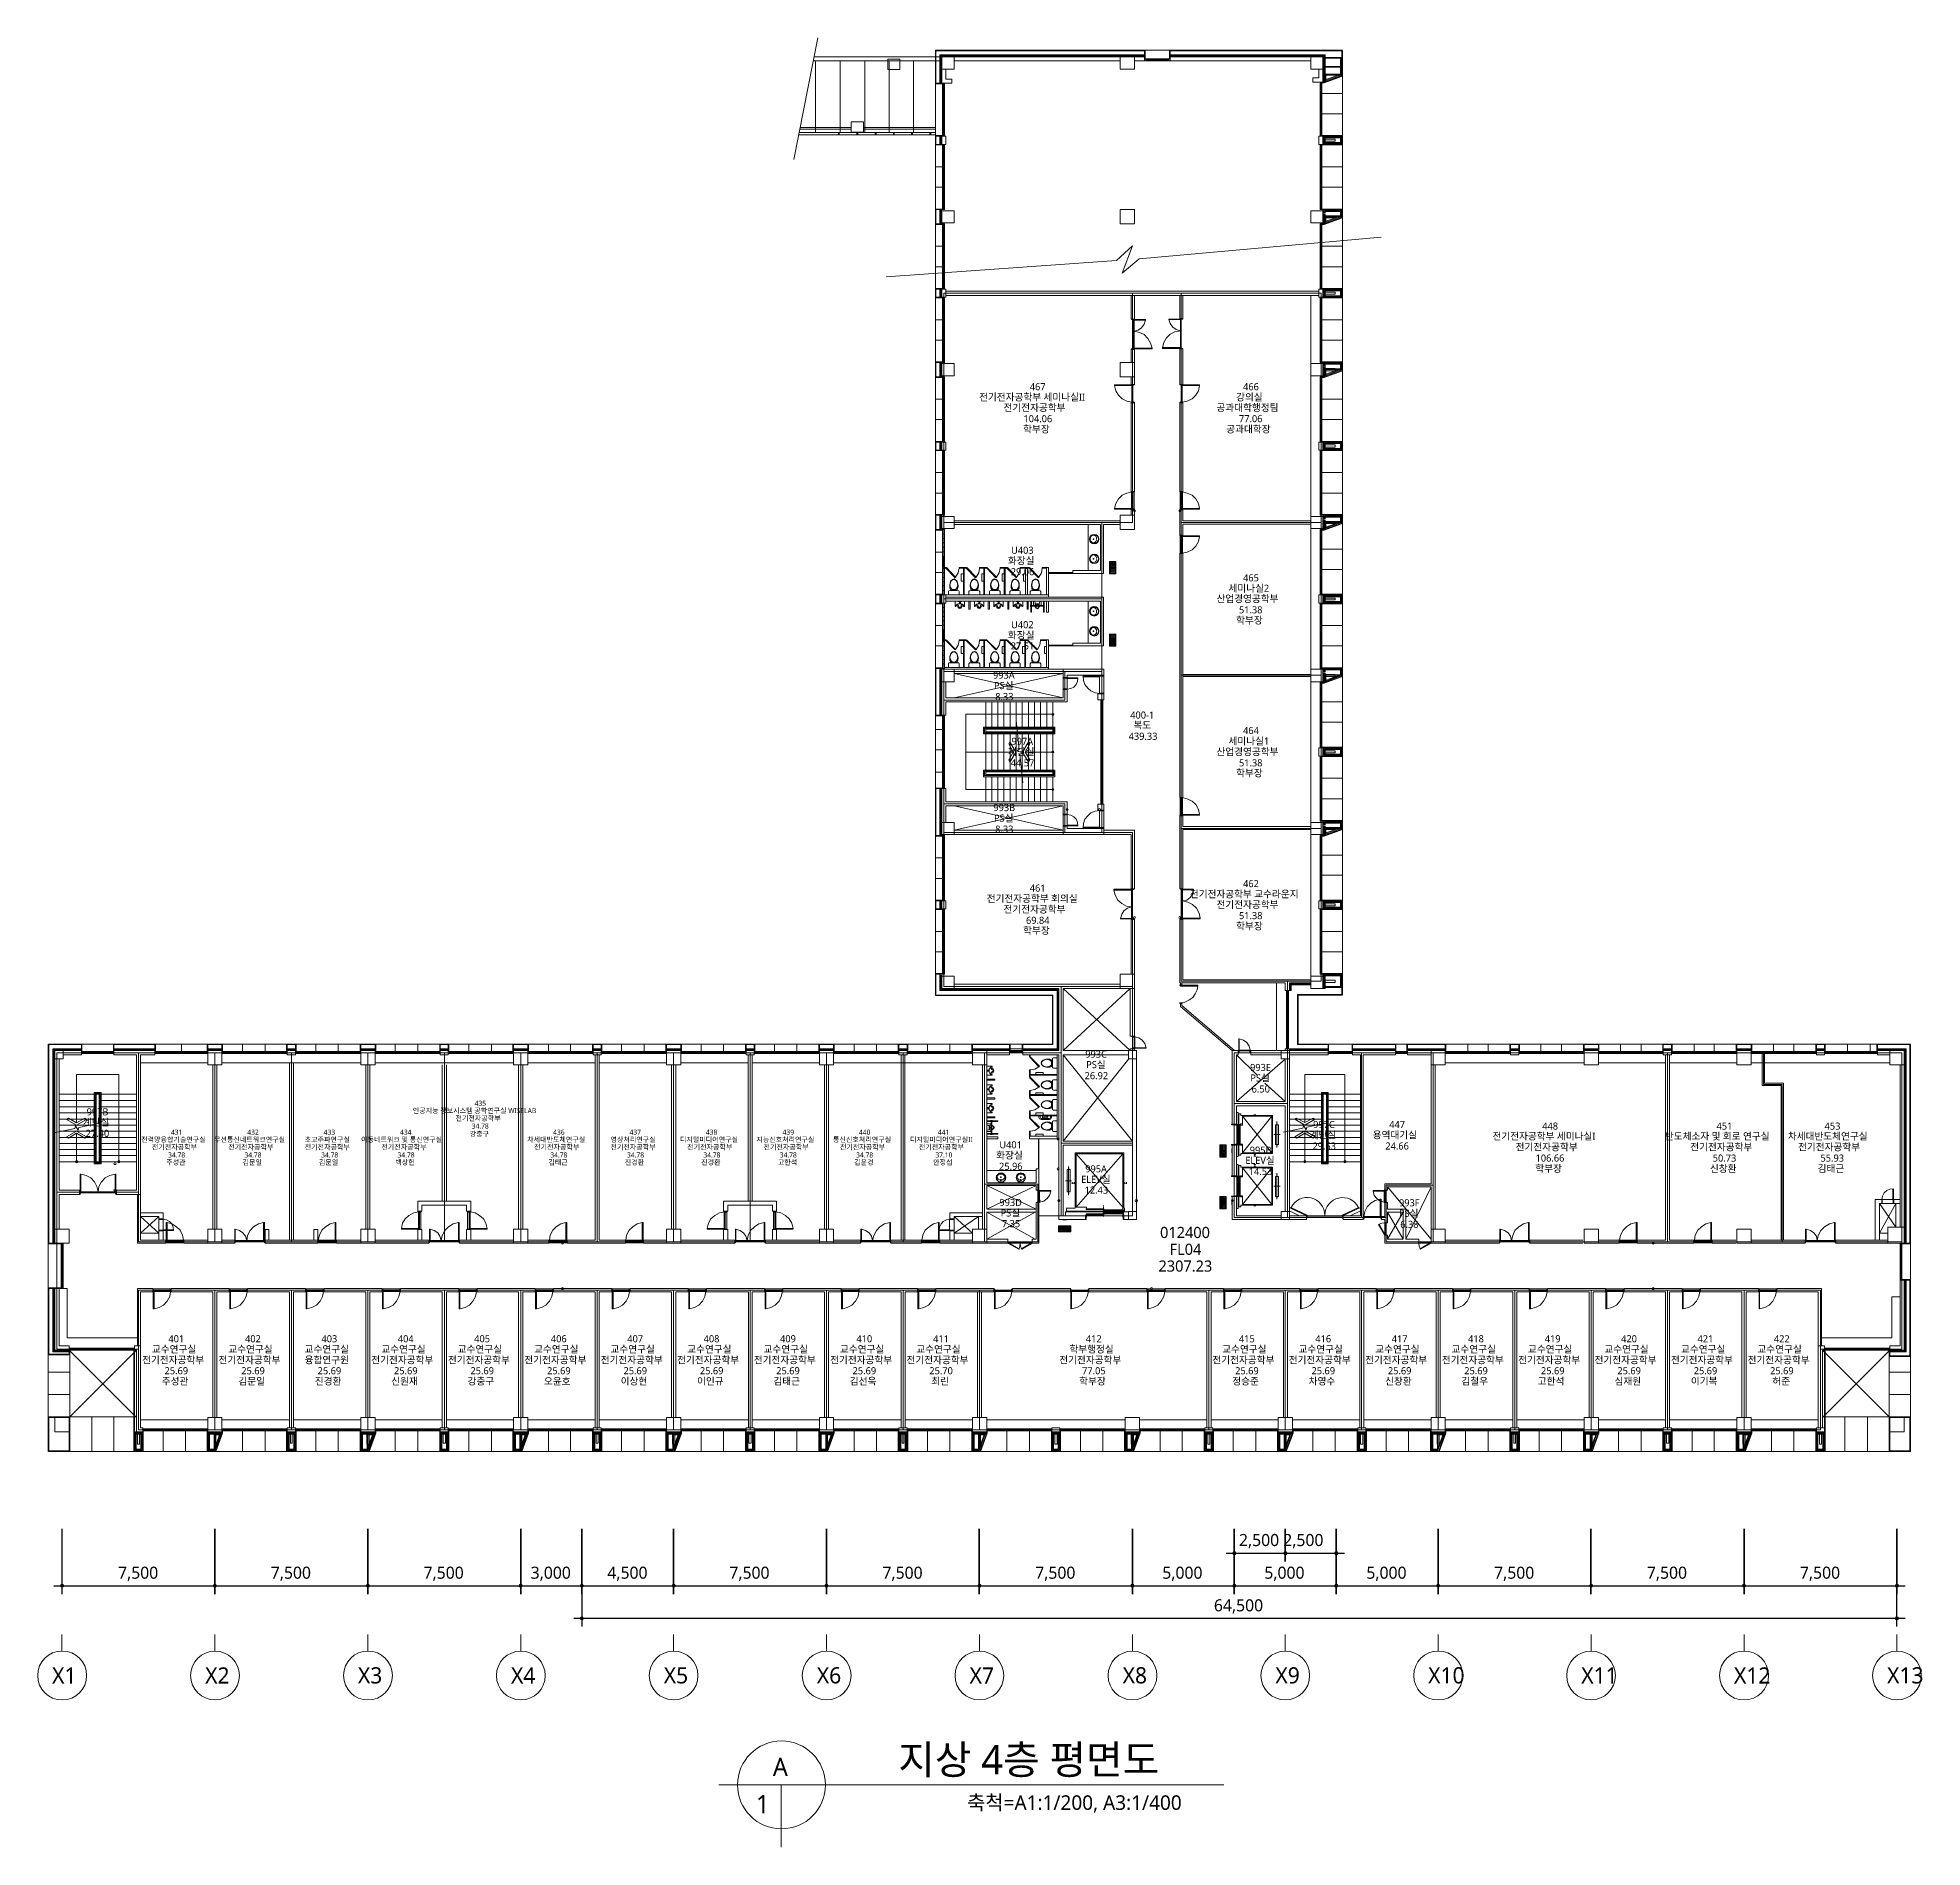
# Model space of a CAD drawing. Header units: millimetres. Extents: x -4005 to 126991, y -1911 to 106703.
# Drawn here: x 18006 to 110445, y -1 to 88759 of the extents above; entities that cross this region are included whole.
import ezdxf

# ---------------------------------------------------------------- set-up
doc = ezdxf.new("R2010")
doc.units = ezdxf.units.MM
for name, color, linetype in [('PDF_문자', 7, 'Continuous'), ('PDF_솔리드 채우기', 7, 'Continuous'), ('PDF_형상', 7, 'Continuous')]:
    doc.layers.add(name, color=color, linetype=linetype)
doc.styles.add('PDF 맑은 고딕', font='malgun.ttf')

msp = doc.modelspace()

# ---------------------------------------------------------------- texts
at = {"layer": 'PDF_문자', "attachment_point": 4, "style": 'PDF 맑은 고딕'}
for s, insert, char_height in [('전기전자공학부 세미나실II', (64181, 71109), 346.35), ('467', (66668, 71638), 346.4), ('강의실', (76787, 71109), 346.4), ('466', (77129, 71638), 346.4), ('전기전자공학부', (65378, 70596), 346.4), ('공과대학행정팀', (75824, 70596), 346.4), ('학부장', (66341, 69539), 346.4), ('104.06', (66357, 70068), 346.4), ('공과대학장', (76305, 69539), 346.4), ('77.06', (76928, 70068), 346.4), ('U403', (65751, 63616), 346.4), ('화장실', (65596, 63088), 346.4), ('29.06', (65735, 62560), 346.4), ('세미나실2', (76414, 61736), 346.4), ('465', (77129, 62264), 346.4), ('산업경영공학부', (75824, 61223), 346.4), ('U402', (65751, 59964), 346.4), ('학부장', (76787, 60166), 346.4), ('51.38', (76928, 60694), 346.4), ('화장실', (65596, 59435), 346.4), ('27.51', (65735, 58922), 346.4), ('993A', (64864, 57492), 346.4), ('PS실', (64911, 56964), 346.4), ('8.33', (64973, 56435), 346.4), ('400-1', (71595, 55533), 346.4), ('439.33', (71518, 54492), 346.4), ('복도', (71751, 55021), 346.4), ('464', (77129, 54772), 346.4), ('계단실', (65596, 53715), 346.4), ('997A', (65766, 54243), 346.4), ('산업경영공학부', (75824, 53715), 346.4), ('세미나실1', (76414, 54243), 346.4), ('44.57', (65735, 53186), 346.4), ('학부장', (76787, 52673), 346.4), ('51.38', (76928, 53186), 346.4), ('993B', (64880, 50994), 346.4), ('PS실', (64911, 50466), 346.4), ('8.33', (64973, 49937), 346.4), ('461', (66668, 47046), 346.4), ('462', (77129, 47264), 346.4), ('전기전자공학부 회의실', (64554, 46518), 346.35), ('전기전자공학부', (65378, 45989), 346.4), ('전기전자공학부 교수라운지', (74518, 46735), 346.35), ('전기전자공학부', (75824, 46222), 346.4), ('69.84', (66481, 45461), 346.4), ('학부장', (76787, 45165), 346.4), ('51.38', (76928, 45694), 346.4), ('학부장', (66341, 44947), 346.4), ('993C', (69388, 38901), 346.4), ('26.92', (69357, 37844), 346.4), ('PS실', (69435, 38372), 346.4), ('993E', (77472, 38248), 346.4), ('PS실', (77487, 37719), 346.4), ('6.50', (77549, 37191), 346.4), ('997B', (20407, 36071), 346.4), ('인공지능 정보시스템 공학연구실 WISELAB', (36402, 36117), 245.8), ('435', (39434, 36490), 245.8), ('계단실', (20220, 35543), 346.4), ('27.40', (20360, 35015), 346.4), ('431', (24542, 35075), 245.8), ('432', (28288, 35075), 245.8), ('433', (32034, 35075), 245.8), ('434', (35781, 35075), 245.8), ('전기전자공학부', (38501, 35744), 245.8), ('강충구', (39201, 34982), 245.8), ('34.78', (39294, 35371), 245.8), ('436', (43289, 35075), 245.8), ('437', (47035, 35075), 245.8), ('438', (50781, 35075), 245.8), ('439', (54543, 35075), 245.8), ('440', (58289, 35075), 245.8), ('441', (62160, 35075), 245.8), ('계단실', (80394, 34921), 346.4), ('997C', (80565, 35450), 346.4), ('용역대기실', (83487, 34921), 346.4), ('447', (84296, 35450), 346.4), ('448', (91804, 35372), 346.4), ('451', (100353, 35372), 346.4), ('453', (105654, 35372), 346.4), ('전력망융합기술연구실', (23080, 34702), 245.8), ('전기전자공학부', (23609, 34329), 245.8), ('무선통신네트워크연구실', (26656, 34702), 245.8), ('전기전자공학부', (27355, 34329), 245.8), ('초고주파연구실', (31102, 34702), 245.8), ('전기전자공학부', (31102, 34329), 245.8), ('이동네트워크 및 통신연구실', (33869, 34702), 245.8), ('전기전자공학부', (34864, 34329), 245.8), ('차세대반도체연구실', (42014, 34702), 245.8), ('전기전자공학부', (42356, 34329), 245.8), ('전기전자공학부', (46102, 34329), 245.8), ('영상처리연구실', (46102, 34702), 245.8), ('디지털미디어연구실', (49507, 34702), 245.8), ('전기전자공학부', (49864, 34329), 245.8), ('지능신호처리연구실', (53253, 34702), 245.8), ('전기전자공학부', (53610, 34329), 245.8), ('통신신호처리연구실', (57015, 34702), 245.8), ('전기전자공학부', (57357, 34329), 245.8), ('디지털미디어연구실II', (60792, 34702), 245.8), ('전기전자공학부', (61227, 34329), 245.8), ('U401', (65176, 34455), 346.4), ('995B', (77456, 34191), 346.4), ('29.53', (80534, 34393), 346.4), ('24.66', (84109, 34393), 346.4), ('전기전자공학부 세미나실I', (89363, 34859), 346.35), ('전기전자공학부', (90498, 34330), 346.4), ('반도체소자 및 회로 연구실', (97820, 34859), 346.35), ('전기전자공학부', (99063, 34330), 346.4), ('차세대반도체연구실', (103851, 34859), 346.4), ('전기전자공학부', (104348, 34330), 346.4), ('주성관', (24309, 33583), 245.8), ('34.78', (24402, 33956), 245.8), ('김문일', (28055, 33583), 245.8), ('34.78', (28148, 33956), 245.8), ('김문일', (31801, 33583), 245.8), ('34.78', (31910, 33956), 245.8), ('백상헌', (35547, 33583), 245.8), ('34.78', (35656, 33956), 245.8), ('김태근', (43056, 33583), 245.8), ('34.78', (43149, 33956), 245.8), ('진경환', (46802, 33583), 245.8), ('34.78', (46911, 33956), 245.8), ('진경환', (50548, 33583), 245.8), ('34.78', (50657, 33956), 245.8), ('고한석', (54310, 33583), 245.8), ('34.78', (54403, 33956), 245.8), ('김운경', (58056, 33583), 245.8), ('34.78', (58149, 33956), 245.8), ('안정섭', (61927, 33583), 245.8), ('37.10', (62036, 33956), 245.8), ('화장실', (65020, 33927), 346.4), ('25.96', (65160, 33398), 346.4), ('995A', (69388, 33274), 346.4), ('ELEV실', (77238, 33677), 346.4), ('14.53', (77409, 33149), 346.4), ('학부장', (91462, 33274), 346.4), ('106.66', (91477, 33802), 346.4), ('신창환', (100027, 33274), 346.4), ('50.73', (100167, 33802), 346.4), ('김태근', (105312, 33274), 346.4), ('55.93', (105452, 33802), 346.4), ('ELEV실', (69186, 32745), 346.4), ('12.43', (69357, 32232), 346.4), ('993D', (65176, 31626), 346.4), ('993F', (84777, 31610), 346.4), ('PS실', (65238, 31097), 346.4), ('7.35', (65300, 30584), 346.4), ('PS실', (84777, 31082), 346.4), ('6.38', (84840, 30553), 346.4), ('012400', (73057, 30152), 547.5), ('FL04', (73523, 29328), 547.5), ('2307.23', (72979, 28503), 547.5), ('401', (24417, 24941), 346.4), ('402', (28179, 24941), 346.4), ('403', (31926, 24941), 346.4), ('404', (35672, 24941), 346.4), ('405', (39418, 24941), 346.4), ('406', (43180, 24941), 346.4), ('407', (46926, 24941), 346.4), ('408', (50672, 24941), 346.4), ('409', (54419, 24941), 346.4), ('410', (58165, 24941), 346.4), ('411', (61927, 24941), 346.4), ('412', (69419, 24941), 346.4), ('415', (76928, 24941), 346.4), ('416', (80674, 24941), 346.4), ('417', (84420, 24941), 346.4), ('418', (88166, 24941), 346.4), ('419', (91928, 24941), 346.4), ('420', (95674, 24941), 346.4), ('421', (99420, 24941), 346.4), ('422', (103167, 24941), 346.4), ('전기전자공학부', (23127, 23885), 346.4), ('교수연구실', (23609, 24413), 346.4), ('전기전자공학부', (26874, 23885), 346.4), ('교수연구실', (27356, 24413), 346.4), ('교수연구실', (31102, 24413), 346.4), ('융합연구원', (31102, 23885), 346.4), ('전기전자공학부', (34366, 23885), 346.4), ('교수연구실', (34863, 24413), 346.4), ('전기전자공학부', (38128, 23885), 346.4), ('교수연구실', (38610, 24413), 346.4), ('전기전자공학부', (41874, 23885), 346.4), ('교수연구실', (42356, 24413), 346.4), ('전기전자공학부', (45620, 23885), 346.4), ('교수연구실', (46102, 24413), 346.4), ('전기전자공학부', (49367, 23885), 346.4), ('교수연구실', (49864, 24413), 346.4), ('전기전자공학부', (53129, 23885), 346.4), ('교수연구실', (53611, 24413), 346.4), ('전기전자공학부', (56875, 23885), 346.4), ('교수연구실', (57357, 24413), 346.4), ('전기전자공학부', (60621, 23885), 346.4), ('교수연구실', (61103, 24413), 346.4), ('전기전자공학부', (68113, 23885), 346.4), ('학부행정실', (68611, 24413), 346.4), ('전기전자공학부', (75622, 23885), 346.4), ('교수연구실', (76103, 24413), 346.4), ('전기전자공학부', (79368, 23885), 346.4), ('교수연구실', (79850, 24413), 346.4), ('전기전자공학부', (83114, 23885), 346.4), ('교수연구실', (83612, 24413), 346.4), ('전기전자공학부', (86876, 23885), 346.4), ('교수연구실', (87358, 24413), 346.4), ('전기전자공학부', (90622, 23885), 346.4), ('교수연구실', (91104, 24413), 346.4), ('전기전자공학부', (94368, 23885), 346.4), ('교수연구실', (94850, 24413), 346.4), ('전기전자공학부', (98115, 23885), 346.4), ('교수연구실', (98612, 24413), 346.4), ('전기전자공학부', (101877, 23885), 346.4), ('교수연구실', (102359, 24413), 346.4), ('25.69', (24231, 23371), 346.4), ('25.69', (27993, 23371), 346.4), ('25.69', (31739, 23371), 346.4), ('25.69', (35485, 23371), 346.4), ('25.69', (39232, 23371), 346.4), ('25.69', (42993, 23371), 346.4), ('25.69', (46740, 23371), 346.4), ('25.69', (50486, 23371), 346.4), ('25.69', (54232, 23371), 346.4), ('25.69', (57978, 23371), 346.4), ('25.70', (61740, 23371), 346.4), ('77.05', (69233, 23371), 346.4), ('25.69', (76741, 23371), 346.4), ('25.69', (80487, 23371), 346.4), ('25.69', (84233, 23371), 346.4), ('25.69', (87980, 23371), 346.4), ('25.69', (91742, 23371), 346.4), ('25.69', (95488, 23371), 346.4), ('25.69', (99234, 23371), 346.4), ('25.69', (102980, 23371), 346.4), ('주성관', (24091, 22843), 346.4), ('김문일', (27853, 22843), 346.4), ('진경환', (31599, 22843), 346.4), ('신원재', (35345, 22843), 346.4), ('강충구', (39092, 22843), 346.4), ('오윤호', (42838, 22843), 346.4), ('이상현', (46600, 22843), 346.4), ('이인규', (50346, 22843), 346.4), ('김태근', (54092, 22843), 346.4), ('김선욱', (57839, 22843), 346.4), ('최린', (61833, 22843), 346.4), ('학부장', (69093, 22843), 346.4), ('정승준', (76601, 22843), 346.4), ('차영수', (80347, 22843), 346.4), ('신창환', (84094, 22843), 346.4), ('김철우', (87840, 22843), 346.4), ('고한석', (91586, 22843), 346.4), ('심재원', (95348, 22843), 346.4), ('이기복', (99094, 22843), 346.4), ('허준', (103089, 22843), 346.4), ('2,500 2,500', (76927, 15017), 592.15), ('7,500', (21946, 13415), 592.2), ('7,500', (29439, 13415), 592.2), ('7,500', (36931, 13415), 592.2), ('3,000', (42185, 13415), 592.2), ('4,500', (45947, 13415), 592.2), ('7,500', (51931, 13415), 592.2), ('7,500', (59440, 13415), 592.2), ('7,500', (66932, 13415), 592.2), ('5,000', (73166, 13415), 592.2), ('5,000', (78171, 13415), 592.2), ('5,000', (83176, 13415), 592.2), ('7,500', (89441, 13415), 592.2), ('7,500', (96933, 13415), 592.2), ('7,500', (104441, 13415), 592.2), ('64,500', (75699, 11814), 592.2), ('X1', (18712, 8428), 793.3), ('X2', (26220, 8428), 793.3), ('X3', (33713, 8428), 793.3), ('X4', (41222, 8428), 793.3), ('X5', (48714, 8428), 793.3), ('X6', (56222, 8428), 793.3), ('X7', (63714, 8428), 793.3), ('X8', (71223, 8428), 793.3), ('X9', (78715, 8428), 793.3), ('X10', (86207, 8428), 793.3), ('X11', (93715, 8428), 793.3), ('X12', (101208, 8428), 793.3), ('X13', (108717, 8428), 793.3), ('지상 4층 평면도', (60217, 4224), 1430.1), ('A', (54061, 3937), 894), ('1', (53237, 2118), 894), ('축척=A1:1/200, A3:1/400', (63590, 2127), 715.05)]:
    msp.add_mtext(s, dxfattribs=dict(at, insert=insert, char_height=char_height))

# ---------------------------------------------------------------- linework, layer by layer
at = {"layer": 'PDF_솔리드 채우기', "transparency": 33554559}
for points in [[(76632, 14502), (76601, 14424), (76694, 14424)], [(76601, 14424), (76632, 14346), (76694, 14424)], [(76694, 14517), (76632, 14502), (76694, 14424)], [(76632, 14346), (76694, 14331), (76694, 14424)], [(76772, 14502), (76694, 14517), (76694, 14424)], [(76803, 14424), (76772, 14502), (76694, 14424)], [(76694, 14331), (76772, 14346), (76694, 14424)], [(76772, 14346), (76803, 14424), (76694, 14424)], [(79135, 14502), (79104, 14424), (79197, 14424)], [(79135, 14502), (79104, 14424), (79197, 14424)], [(79104, 14424), (79135, 14346), (79197, 14424)], [(79104, 14424), (79135, 14346), (79197, 14424)], [(79197, 14517), (79135, 14502), (79197, 14424)], [(79197, 14517), (79135, 14502), (79197, 14424)], [(79135, 14346), (79197, 14331), (79197, 14424)], [(79135, 14346), (79197, 14331), (79197, 14424)], [(79275, 14502), (79197, 14517), (79197, 14424)], [(79275, 14502), (79197, 14517), (79197, 14424)], [(79306, 14424), (79275, 14502), (79197, 14424)], [(79306, 14424), (79275, 14502), (79197, 14424)], [(79197, 14331), (79275, 14346), (79197, 14424)], [(79275, 14346), (79306, 14424), (79197, 14424)], [(79197, 14331), (79275, 14346), (79197, 14424)], [(79275, 14346), (79306, 14424), (79197, 14424)], [(81622, 14502), (81606, 14424), (81700, 14424)], [(81606, 14424), (81622, 14346), (81700, 14424)], [(81700, 14517), (81622, 14502), (81700, 14424)], [(81622, 14346), (81700, 14331), (81700, 14424)], [(81777, 14502), (81700, 14517), (81700, 14424)], [(81793, 14424), (81777, 14502), (81700, 14424)], [(81700, 14331), (81777, 14346), (81700, 14424)], [(81777, 14346), (81793, 14424), (81700, 14424)], [(19132, 12901), (19101, 12823), (19194, 12823)], [(19101, 12823), (19132, 12761), (19194, 12823)], [(19194, 12932), (19132, 12901), (19194, 12823)], [(19132, 12761), (19194, 12730), (19194, 12823)], [(19272, 12901), (19194, 12932), (19194, 12823)], [(19303, 12823), (19272, 12901), (19194, 12823)], [(19194, 12730), (19272, 12761), (19194, 12823)], [(19272, 12761), (19303, 12823), (19194, 12823)], [(26625, 12901), (26594, 12823), (26703, 12823)], [(26625, 12901), (26594, 12823), (26703, 12823)], [(26594, 12823), (26625, 12761), (26703, 12823)], [(26594, 12823), (26625, 12761), (26703, 12823)], [(26703, 12932), (26625, 12901), (26703, 12823)], [(26703, 12932), (26625, 12901), (26703, 12823)], [(26625, 12761), (26703, 12730), (26703, 12823)], [(26625, 12761), (26703, 12730), (26703, 12823)], [(26765, 12901), (26703, 12932), (26703, 12823)], [(26765, 12901), (26703, 12932), (26703, 12823)], [(26796, 12823), (26765, 12901), (26703, 12823)], [(26796, 12823), (26765, 12901), (26703, 12823)], [(26703, 12730), (26765, 12761), (26703, 12823)], [(26765, 12761), (26796, 12823), (26703, 12823)], [(26703, 12730), (26765, 12761), (26703, 12823)], [(26765, 12761), (26796, 12823), (26703, 12823)], [(34133, 12901), (34102, 12823), (34195, 12823)], [(34133, 12901), (34102, 12823), (34195, 12823)], [(34102, 12823), (34133, 12761), (34195, 12823)], [(34102, 12823), (34133, 12761), (34195, 12823)], [(34195, 12932), (34133, 12901), (34195, 12823)], [(34195, 12932), (34133, 12901), (34195, 12823)], [(34133, 12761), (34195, 12730), (34195, 12823)], [(34133, 12761), (34195, 12730), (34195, 12823)], [(34273, 12901), (34195, 12932), (34195, 12823)], [(34273, 12901), (34195, 12932), (34195, 12823)], [(34304, 12823), (34273, 12901), (34195, 12823)], [(34304, 12823), (34273, 12901), (34195, 12823)], [(34195, 12730), (34273, 12761), (34195, 12823)], [(34273, 12761), (34304, 12823), (34195, 12823)], [(34195, 12730), (34273, 12761), (34195, 12823)], [(34273, 12761), (34304, 12823), (34195, 12823)], [(41625, 12901), (41594, 12823), (41703, 12823)], [(41625, 12901), (41594, 12823), (41703, 12823)], [(41594, 12823), (41625, 12761), (41703, 12823)], [(41594, 12823), (41625, 12761), (41703, 12823)], [(41703, 12932), (41625, 12901), (41703, 12823)], [(41703, 12932), (41625, 12901), (41703, 12823)], [(41625, 12761), (41703, 12730), (41703, 12823)], [(41625, 12761), (41703, 12730), (41703, 12823)], [(41765, 12901), (41703, 12932), (41703, 12823)], [(41765, 12901), (41703, 12932), (41703, 12823)], [(41796, 12823), (41765, 12901), (41703, 12823)], [(41796, 12823), (41765, 12901), (41703, 12823)], [(41703, 12730), (41765, 12761), (41703, 12823)], [(41765, 12761), (41796, 12823), (41703, 12823)], [(41703, 12730), (41765, 12761), (41703, 12823)], [(41765, 12761), (41796, 12823), (41703, 12823)], [(44626, 12901), (44594, 12823), (44703, 12823)], [(44626, 12901), (44594, 12823), (44703, 12823)], [(44594, 12823), (44626, 12761), (44703, 12823)], [(44594, 12823), (44626, 12761), (44703, 12823)], [(44703, 12932), (44626, 12901), (44703, 12823)], [(44703, 12932), (44626, 12901), (44703, 12823)], [(44626, 12761), (44703, 12730), (44703, 12823)], [(44626, 12761), (44703, 12730), (44703, 12823)], [(44765, 12901), (44703, 12932), (44703, 12823)], [(44765, 12901), (44703, 12932), (44703, 12823)], [(44797, 12823), (44765, 12901), (44703, 12823)], [(44797, 12823), (44765, 12901), (44703, 12823)], [(44703, 12730), (44765, 12761), (44703, 12823)], [(44765, 12761), (44797, 12823), (44703, 12823)], [(44703, 12730), (44765, 12761), (44703, 12823)], [(44765, 12761), (44797, 12823), (44703, 12823)], [(49134, 12901), (49102, 12823), (49196, 12823)], [(49134, 12901), (49102, 12823), (49196, 12823)], [(49102, 12823), (49134, 12761), (49196, 12823)], [(49102, 12823), (49134, 12761), (49196, 12823)], [(49196, 12932), (49134, 12901), (49196, 12823)], [(49196, 12932), (49134, 12901), (49196, 12823)], [(49134, 12761), (49196, 12730), (49196, 12823)], [(49134, 12761), (49196, 12730), (49196, 12823)], [(49273, 12901), (49196, 12932), (49196, 12823)], [(49273, 12901), (49196, 12932), (49196, 12823)], [(49305, 12823), (49273, 12901), (49196, 12823)], [(49305, 12823), (49273, 12901), (49196, 12823)], [(49196, 12730), (49273, 12761), (49196, 12823)], [(49273, 12761), (49305, 12823), (49196, 12823)], [(49196, 12730), (49273, 12761), (49196, 12823)], [(49273, 12761), (49305, 12823), (49196, 12823)], [(56626, 12901), (56595, 12823), (56704, 12823)], [(56626, 12901), (56595, 12823), (56704, 12823)], [(56595, 12823), (56626, 12761), (56704, 12823)], [(56595, 12823), (56626, 12761), (56704, 12823)], [(56704, 12932), (56626, 12901), (56704, 12823)], [(56704, 12932), (56626, 12901), (56704, 12823)], [(56626, 12761), (56704, 12730), (56704, 12823)], [(56626, 12761), (56704, 12730), (56704, 12823)], [(56766, 12901), (56704, 12932), (56704, 12823)], [(56766, 12901), (56704, 12932), (56704, 12823)], [(56797, 12823), (56766, 12901), (56704, 12823)], [(56797, 12823), (56766, 12901), (56704, 12823)], [(56704, 12730), (56766, 12761), (56704, 12823)], [(56766, 12761), (56797, 12823), (56704, 12823)], [(56704, 12730), (56766, 12761), (56704, 12823)], [(56766, 12761), (56797, 12823), (56704, 12823)], [(64134, 12901), (64103, 12823), (64196, 12823)], [(64134, 12901), (64103, 12823), (64196, 12823)], [(64103, 12823), (64134, 12761), (64196, 12823)], [(64103, 12823), (64134, 12761), (64196, 12823)], [(64196, 12932), (64134, 12901), (64196, 12823)], [(64196, 12932), (64134, 12901), (64196, 12823)], [(64134, 12761), (64196, 12730), (64196, 12823)], [(64134, 12761), (64196, 12730), (64196, 12823)], [(64274, 12901), (64196, 12932), (64196, 12823)], [(64274, 12901), (64196, 12932), (64196, 12823)], [(64305, 12823), (64274, 12901), (64196, 12823)], [(64305, 12823), (64274, 12901), (64196, 12823)], [(64196, 12730), (64274, 12761), (64196, 12823)], [(64274, 12761), (64305, 12823), (64196, 12823)], [(64196, 12730), (64274, 12761), (64196, 12823)], [(64274, 12761), (64305, 12823), (64196, 12823)], [(71627, 12901), (71596, 12823), (71704, 12823)], [(71627, 12901), (71596, 12823), (71704, 12823)], [(71596, 12823), (71627, 12761), (71704, 12823)], [(71596, 12823), (71627, 12761), (71704, 12823)], [(71704, 12932), (71627, 12901), (71704, 12823)], [(71704, 12932), (71627, 12901), (71704, 12823)], [(71627, 12761), (71704, 12730), (71704, 12823)], [(71627, 12761), (71704, 12730), (71704, 12823)], [(71767, 12901), (71704, 12932), (71704, 12823)], [(71767, 12901), (71704, 12932), (71704, 12823)], [(71798, 12823), (71767, 12901), (71704, 12823)], [(71798, 12823), (71767, 12901), (71704, 12823)], [(71704, 12730), (71767, 12761), (71704, 12823)], [(71767, 12761), (71798, 12823), (71704, 12823)], [(71704, 12730), (71767, 12761), (71704, 12823)], [(71767, 12761), (71798, 12823), (71704, 12823)], [(76632, 12901), (76601, 12823), (76694, 12823)], [(76632, 12901), (76601, 12823), (76694, 12823)], [(76601, 12823), (76632, 12761), (76694, 12823)], [(76601, 12823), (76632, 12761), (76694, 12823)], [(76694, 12932), (76632, 12901), (76694, 12823)], [(76694, 12932), (76632, 12901), (76694, 12823)], [(76632, 12761), (76694, 12730), (76694, 12823)], [(76632, 12761), (76694, 12730), (76694, 12823)], [(76772, 12901), (76694, 12932), (76694, 12823)], [(76772, 12901), (76694, 12932), (76694, 12823)], [(76803, 12823), (76772, 12901), (76694, 12823)], [(76803, 12823), (76772, 12901), (76694, 12823)], [(76694, 12730), (76772, 12761), (76694, 12823)], [(76772, 12761), (76803, 12823), (76694, 12823)], [(76694, 12730), (76772, 12761), (76694, 12823)], [(76772, 12761), (76803, 12823), (76694, 12823)], [(81622, 12901), (81606, 12823), (81700, 12823)], [(81622, 12901), (81606, 12823), (81700, 12823)], [(81606, 12823), (81622, 12761), (81700, 12823)], [(81606, 12823), (81622, 12761), (81700, 12823)], [(81700, 12932), (81622, 12901), (81700, 12823)], [(81700, 12932), (81622, 12901), (81700, 12823)], [(81622, 12761), (81700, 12730), (81700, 12823)], [(81622, 12761), (81700, 12730), (81700, 12823)], [(81777, 12901), (81700, 12932), (81700, 12823)], [(81777, 12901), (81700, 12932), (81700, 12823)], [(81793, 12823), (81777, 12901), (81700, 12823)], [(81793, 12823), (81777, 12901), (81700, 12823)], [(81700, 12730), (81777, 12761), (81700, 12823)], [(81777, 12761), (81793, 12823), (81700, 12823)], [(81700, 12730), (81777, 12761), (81700, 12823)], [(81777, 12761), (81793, 12823), (81700, 12823)], [(86627, 12901), (86596, 12823), (86705, 12823)], [(86627, 12901), (86596, 12823), (86705, 12823)], [(86596, 12823), (86627, 12761), (86705, 12823)], [(86596, 12823), (86627, 12761), (86705, 12823)], [(86705, 12932), (86627, 12901), (86705, 12823)], [(86705, 12932), (86627, 12901), (86705, 12823)], [(86627, 12761), (86705, 12730), (86705, 12823)], [(86627, 12761), (86705, 12730), (86705, 12823)], [(86767, 12901), (86705, 12932), (86705, 12823)], [(86767, 12901), (86705, 12932), (86705, 12823)], [(86798, 12823), (86767, 12901), (86705, 12823)], [(86798, 12823), (86767, 12901), (86705, 12823)], [(86705, 12730), (86767, 12761), (86705, 12823)], [(86767, 12761), (86798, 12823), (86705, 12823)], [(86705, 12730), (86767, 12761), (86705, 12823)], [(86767, 12761), (86798, 12823), (86705, 12823)], [(94135, 12901), (94104, 12823), (94198, 12823)], [(94135, 12901), (94104, 12823), (94198, 12823)], [(94104, 12823), (94135, 12761), (94198, 12823)], [(94104, 12823), (94135, 12761), (94198, 12823)], [(94198, 12932), (94135, 12901), (94198, 12823)], [(94198, 12932), (94135, 12901), (94198, 12823)], [(94135, 12761), (94198, 12730), (94198, 12823)], [(94135, 12761), (94198, 12730), (94198, 12823)], [(94275, 12901), (94198, 12932), (94198, 12823)], [(94275, 12901), (94198, 12932), (94198, 12823)], [(94306, 12823), (94275, 12901), (94198, 12823)], [(94306, 12823), (94275, 12901), (94198, 12823)], [(94198, 12730), (94275, 12761), (94198, 12823)], [(94275, 12761), (94306, 12823), (94198, 12823)], [(94198, 12730), (94275, 12761), (94198, 12823)], [(94275, 12761), (94306, 12823), (94198, 12823)], [(101628, 12901), (101597, 12823), (101706, 12823)], [(101628, 12901), (101597, 12823), (101706, 12823)], [(101597, 12823), (101628, 12761), (101706, 12823)], [(101597, 12823), (101628, 12761), (101706, 12823)], [(101706, 12932), (101628, 12901), (101706, 12823)], [(101706, 12932), (101628, 12901), (101706, 12823)], [(101628, 12761), (101706, 12730), (101706, 12823)], [(101628, 12761), (101706, 12730), (101706, 12823)], [(101768, 12901), (101706, 12932), (101706, 12823)], [(101768, 12901), (101706, 12932), (101706, 12823)], [(101799, 12823), (101768, 12901), (101706, 12823)], [(101799, 12823), (101768, 12901), (101706, 12823)], [(101706, 12730), (101768, 12761), (101706, 12823)], [(101768, 12761), (101799, 12823), (101706, 12823)], [(101706, 12730), (101768, 12761), (101706, 12823)], [(101768, 12761), (101799, 12823), (101706, 12823)], [(109120, 12901), (109105, 12823), (109198, 12823)], [(109105, 12823), (109120, 12761), (109198, 12823)], [(109198, 12932), (109120, 12901), (109198, 12823)], [(109120, 12761), (109198, 12730), (109198, 12823)], [(109276, 12901), (109198, 12932), (109198, 12823)], [(109291, 12823), (109276, 12901), (109198, 12823)], [(109198, 12730), (109276, 12761), (109198, 12823)], [(109276, 12761), (109291, 12823), (109198, 12823)], [(44626, 11300), (44594, 11222), (44703, 11222)], [(44594, 11222), (44626, 11160), (44703, 11222)], [(44703, 11331), (44626, 11300), (44703, 11222)], [(44626, 11160), (44703, 11129), (44703, 11222)], [(44765, 11300), (44703, 11331), (44703, 11222)], [(44797, 11222), (44765, 11300), (44703, 11222)], [(44703, 11129), (44765, 11160), (44703, 11222)], [(44765, 11160), (44797, 11222), (44703, 11222)], [(109120, 11300), (109105, 11222), (109198, 11222)], [(109105, 11222), (109120, 11160), (109198, 11222)], [(109198, 11331), (109120, 11300), (109198, 11222)], [(109120, 11160), (109198, 11129), (109198, 11222)], [(109276, 11300), (109198, 11331), (109198, 11222)], [(109291, 11222), (109276, 11300), (109198, 11222)], [(109198, 11129), (109276, 11160), (109198, 11222)], [(109276, 11160), (109291, 11222), (109198, 11222)]]:
    msp.add_solid(points, dxfattribs=at)
at = {"layer": 'PDF_형상', "lineweight": 5}
for points in [[(55087, 82789), (56269, 88759)], [(56082, 87826), (62346, 87826), (62362, 87842), (62362, 87857), (62362, 87904), (62362, 87919), (62378, 87919), (62393, 87919), (62393, 87904), (62378, 87857), (62378, 87842), (62393, 87826), (62409, 87842), (62424, 87857), (62409, 87904), (62409, 87919), (62424, 87919), (62440, 87919), (62440, 87904), (62424, 87857), (62440, 87842), (62455, 87826), (62471, 87842), (62471, 87857), (62455, 87904), (62455, 87919), (62471, 87919), (62486, 87919), (62486, 87904), (62486, 87857), (62486, 87842), (62502, 87826), (62517, 87842), (62517, 87857), (62502, 87904), (62502, 87919), (62517, 87919), (62533, 87919), (62549, 87919), (62549, 87904), (62564, 87919), (62580, 87919), (62595, 87919), (62595, 87904), (62580, 87857), (62580, 87842), (62595, 87826), (62611, 87842), (62626, 87857), (62611, 87904), (62611, 87919), (62626, 87919), (62642, 87919), (62642, 87904), (62626, 87857), (62626, 87842), (62657, 87826), (62673, 87842), (62673, 87857), (62657, 87904), (62657, 87919), (62673, 87919), (62688, 87919), (62688, 87904), (62688, 87857), (62688, 87842), (62704, 87826), (62720, 87842), (62720, 87857), (62704, 87904), (62704, 87919), (62720, 87919), (62735, 87919), (62751, 87919), (62751, 87904), (62751, 87919), (62766, 87919), (62782, 87919), (62797, 87919), (62797, 87904), (62782, 87857), (62782, 87842), (62797, 87826), (62813, 87842), (62813, 87857), (62813, 87904), (62813, 87919), (62828, 87919), (62844, 87919), (62844, 87904), (62828, 87857), (62828, 87842), (62844, 87826), (62859, 87842), (62875, 87857), (62859, 87904), (62859, 87919), (62875, 87919), (62891, 87919), (62891, 87904), (62875, 87857), (62891, 87842), (62906, 87826), (62922, 87842), (62922, 87857), (62906, 87904), (62906, 87919), (62922, 87919), (62937, 87919), (62937, 87904), (62937, 87857), (62937, 87842), (62953, 87826), (62968, 87842), (62968, 87857), (62953, 87904), (62953, 87919), (62968, 87919), (62984, 87919), (62999, 87919), (62999, 87904), (62999, 87919), (63015, 87919), (63030, 87919), (63046, 87919), (63046, 87904), (63030, 87857), (63030, 87842), (63046, 87826), (63062, 87842), (63062, 87857), (63062, 87904), (63062, 87919), (63077, 87919), (63093, 87919), (63093, 87904), (63077, 87857), (63077, 87842), (63093, 87826), (63124, 87842), (63124, 87857), (63108, 87904), (63108, 87919), (63124, 87919), (63139, 87919), (63139, 87904), (63124, 87857), (63139, 87842), (63155, 87826), (63170, 87842), (63170, 87857), (63155, 87904), (63155, 87919), (63170, 87919), (63186, 87919), (63186, 87904), (63186, 87857), (63186, 87842), (63201, 87826), (63217, 87842), (63217, 87857), (63201, 87904), (63201, 87919), (63217, 87919), (63233, 87919), (63248, 87919), (63248, 87904), (63233, 87857), (63233, 87842), (63248, 87826), (63264, 87842), (63264, 87857), (63264, 87904), (63264, 87919), (63279, 87919), (63295, 87919), (63295, 87904), (63279, 87857), (63279, 87842), (63295, 87826), (63310, 87842), (63326, 87857), (63310, 87904), (63310, 87919), (63326, 87919), (63341, 87919), (63341, 87904), (63326, 87857), (63326, 87842), (63357, 87826), (63372, 87842), (63372, 87857), (63357, 87904), (63357, 87919), (63372, 87919), (63388, 87919), (63388, 87904), (63388, 87857), (63388, 87842), (63404, 87826), (63419, 87842), (63419, 87857), (63404, 87904), (63404, 87919), (63419, 87919), (63435, 87919), (63450, 87919), (63450, 87904), (63450, 87919), (63466, 87919), (63481, 87919), (63497, 87919), (63497, 87904), (63481, 87857), (63481, 87842), (63497, 87826), (63512, 87842), (63512, 87857), (63512, 87904), (63512, 87919), (63528, 87919), (63543, 87919), (63543, 87904), (63528, 87857), (63528, 87842), (63543, 87826), (63559, 87842), (63575, 87857), (63559, 87904), (63559, 87919), (63575, 87919), (63590, 87919), (63590, 87904), (63575, 87857), (63590, 87842), (63606, 87826), (63621, 87842), (63621, 87857), (63606, 87904), (63606, 87919), (63621, 87919), (63637, 87919), (63637, 87904), (63637, 87857), (63637, 87842), (63652, 87826), (63668, 87842), (63668, 87857), (63652, 87904), (63652, 87919), (63668, 87919), (63683, 87919), (63699, 87919), (63699, 87904), (63699, 87919), (63714, 87919), (63730, 87919), (63746, 87919), (63746, 87904), (63730, 87857), (63730, 87842), (63746, 87826), (63761, 87842), (63761, 87857), (63761, 87904), (63761, 87919), (63777, 87919), (63792, 87919), (63792, 87904), (63777, 87857), (63777, 87842), (63792, 87826), (63823, 87842), (63823, 87857), (63808, 87904), (63808, 87919), (63823, 87919), (63839, 87919), (63839, 87904), (63839, 87857), (63839, 87842), (63854, 87826), (63870, 87842), (63870, 87857), (63854, 87904), (63854, 87919), (63870, 87919), (63885, 87919), (63901, 87904), (63901, 87919), (63916, 87919), (63932, 87919), (63948, 87919), (63948, 87904), (63932, 87857), (63932, 87842), (63948, 87826), (63963, 87842), (63963, 87857), (63963, 87904), (63963, 87919), (63979, 87919), (63994, 87919), (63994, 87904), (63979, 87857), (63979, 87842), (63994, 87826), (64010, 87842), (64025, 87857), (64010, 87904), (64010, 87919), (64025, 87919), (64041, 87919), (64041, 87904), (64025, 87857), (64041, 87842), (64056, 87826), (64072, 87842), (64072, 87857), (64056, 87904), (64056, 87919), (64072, 87919), (64087, 87919), (64087, 87904), (64087, 87857), (64087, 87842), (64103, 87826), (64119, 87842), (64119, 87857), (64103, 87904), (64103, 87919), (64119, 87919), (64134, 87919), (64150, 87919), (64150, 87904), (64150, 87919), (64165, 87919), (64181, 87919), (64196, 87919), (64196, 87904), (64181, 87857), (64181, 87842), (64196, 87826), (64212, 87842), (64212, 87857), (64212, 87904), (64212, 87919), (64227, 87919), (64243, 87919), (64243, 87904), (64227, 87857), (64227, 87842), (64243, 87826), (64274, 87842), (64274, 87857), (64258, 87904), (64258, 87919), (64274, 87919), (64290, 87919), (64290, 87904), (64274, 87857), (64290, 87842), (64305, 87826), (64321, 87842), (64321, 87857), (64305, 87904), (64305, 87919), (64321, 87919), (64336, 87919), (64336, 87904), (64336, 87857), (64336, 87842), (64352, 87826), (64367, 87842), (64367, 87857), (64352, 87904), (64352, 87919), (64367, 87919), (64383, 87919), (64398, 87919), (64398, 87904), (64414, 87919), (64429, 87919), (64445, 87919), (64445, 87904), (64429, 87857), (64429, 87842), (64445, 87826), (64461, 87842), (64476, 87857), (64461, 87904), (64461, 87919), (64476, 87919), (64492, 87919), (64492, 87904), (64476, 87857), (64476, 87842), (64507, 87826), (64523, 87842), (64523, 87857), (64507, 87904), (64507, 87919), (64523, 87919), (64538, 87919), (64538, 87904), (64538, 87857), (64538, 87842), (64554, 87826), (64569, 87842), (64569, 87857), (64554, 87904), (64554, 87919), (64569, 87919), (64585, 87919), (64600, 87919), (64600, 87904), (64600, 87919), (64616, 87919), (64632, 87919), (64647, 87919), (64647, 87904), (64632, 87857), (64632, 87842), (64647, 87826), (64663, 87842), (64663, 87857), (64663, 87904), (64663, 87919), (64678, 87919), (64694, 87919), (64694, 87904), (64678, 87857), (64678, 87842), (64694, 87826), (64709, 87842), (64725, 87857), (64709, 87904), (64709, 87919), (64725, 87919), (64740, 87919), (64740, 87904), (64725, 87857), (64740, 87842), (64756, 87826), (64771, 87842), (64771, 87857), (64756, 87904), (64756, 87919), (64771, 87919), (64787, 87919), (64787, 87904), (64787, 87857), (64787, 87842), (64803, 87826), (64818, 87842), (64818, 87857), (64803, 87904), (64803, 87919), (64818, 87919), (64834, 87919), (64849, 87919), (64849, 87904), (64849, 87919), (64865, 87919), (64880, 87919), (64896, 87919), (64896, 87904), (64880, 87857), (64880, 87842), (64896, 87826), (64911, 87842), (64911, 87857), (64911, 87904), (64911, 87919), (64927, 87919), (64942, 87919), (64942, 87904), (64927, 87857), (64927, 87842), (64942, 87826), (64974, 87842), (64974, 87857), (64958, 87904), (64958, 87919), (64974, 87919), (64989, 87919), (64989, 87904), (64974, 87857), (64989, 87842), (65005, 87826), (65020, 87842), (65020, 87857), (65005, 87904), (65005, 87919), (65020, 87919), (65036, 87919), (65036, 87904), (65036, 87857), (65036, 87842), (65051, 87826), (65067, 87842), (65067, 87857), (65051, 87904), (65051, 87919), (65067, 87919), (65082, 87919), (65098, 87919), (65098, 87904), (65082, 87857), (65082, 87842), (65098, 87826), (65113, 87842), (65113, 87857), (65113, 87904), (65113, 87919), (65129, 87919), (65145, 87919), (65145, 87904), (65129, 87857), (65129, 87842), (65145, 87826), (65160, 87842), (65176, 87857), (65160, 87904), (65160, 87919), (65176, 87919), (65191, 87919), (65191, 87904), (65176, 87857), (65176, 87842), (65207, 87826), (65222, 87842), (65222, 87857), (65207, 87904), (65207, 87919), (65222, 87919), (65238, 87919), (65238, 87904), (65238, 87857), (65238, 87842), (65253, 87826), (65269, 87842), (65269, 87857), (65253, 87904), (65253, 87919), (65269, 87919), (65284, 87919), (65300, 87919), (65300, 87904), (65300, 87919), (65316, 87919), (65331, 87919), (65347, 87919), (65347, 87904), (65331, 87857), (65331, 87842), (65347, 87826), (65362, 87842), (65362, 87857), (65362, 87904), (65362, 87919), (65378, 87919), (65393, 87919), (65393, 87904), (65378, 87857), (65378, 87842), (65393, 87826), (65409, 87842), (65424, 87857), (65409, 87904), (65409, 87919), (65424, 87919), (65440, 87919), (65440, 87904), (65424, 87857), (65440, 87842), (65455, 87826), (65471, 87842), (65471, 87857), (65455, 87904), (65455, 87919), (65471, 87919), (65487, 87919), (65487, 87904), (65487, 87857), (65487, 87842), (65502, 87826), (65518, 87842), (65518, 87857), (65502, 87904), (65502, 87919), (65518, 87919), (65533, 87919), (65549, 87919), (65549, 87904), (65549, 87919), (65564, 87919), (65580, 87919), (65595, 87919), (65595, 87904), (65580, 87857), (65580, 87842), (65595, 87826), (65611, 87842), (65611, 87857), (65611, 87904), (65611, 87919), (65626, 87919), (65642, 87919), (65642, 87904), (65626, 87857), (65626, 87842), (65657, 87826), (65673, 87842), (65673, 87857), (65657, 87904), (65657, 87919), (65673, 87919), (65689, 87919), (65689, 87904), (65689, 87857), (65689, 87842), (65704, 87826), (65720, 87842), (65720, 87857), (65704, 87904), (65704, 87919), (65720, 87919), (65735, 87919), (65751, 87919), (65751, 87904), (65751, 87919), (65766, 87919), (65782, 87919), (65797, 87919), (65797, 87904), (65782, 87857), (65782, 87842), (65797, 87826), (65813, 87842), (65813, 87857), (65813, 87904), (65813, 87919), (65828, 87919), (65844, 87919), (65844, 87904), (65828, 87857), (65828, 87842), (65844, 87826), (65860, 87842), (65875, 87857), (65860, 87904), (65860, 87919), (65875, 87919), (65891, 87919), (65891, 87904), (65875, 87857), (65891, 87842), (65906, 87826), (65922, 87842), (65922, 87857), (65906, 87904), (65906, 87919), (65922, 87919), (65937, 87919), (65937, 87904), (65937, 87857), (65937, 87842), (65953, 87826), (65968, 87842), (65968, 87857), (65953, 87904), (65953, 87919), (65968, 87919), (65984, 87919), (65999, 87919), (65999, 87904), (65999, 87919), (66015, 87919), (66031, 87919), (66046, 87919), (66046, 87904), (66031, 87857), (66031, 87842), (66046, 87826), (66062, 87842), (66062, 87857), (66062, 87904), (66062, 87919), (66077, 87919), (66093, 87919), (66093, 87904), (66077, 87857), (66077, 87842), (66093, 87826), (66124, 87842), (66124, 87857), (66108, 87904), (66108, 87919), (66124, 87919), (66139, 87919), (66139, 87904), (66124, 87857), (66139, 87842), (66155, 87826), (66170, 87842), (66170, 87857), (66155, 87904), (66155, 87919), (66170, 87919), (66186, 87919), (66186, 87904), (66186, 87857), (66186, 87842), (66202, 87826), (66217, 87842), (66217, 87857), (66202, 87904), (66202, 87919), (66217, 87919), (66233, 87919), (66248, 87919), (66248, 87904), (66233, 87857), (66233, 87842), (66248, 87826), (66264, 87842), (66264, 87857), (66264, 87904), (66264, 87919), (66279, 87919), (66295, 87919), (66295, 87904), (66279, 87857), (66279, 87842), (66295, 87826), (66310, 87842), (66326, 87857), (66310, 87904), (66310, 87919), (66326, 87919), (66341, 87919), (66341, 87904), (66326, 87857), (66326, 87842), (66357, 87826), (66373, 87842), (66373, 87857), (66357, 87904), (66357, 87919), (66373, 87919), (66388, 87919), (66388, 87904), (66388, 87857), (66388, 87842), (66404, 87826), (66419, 87842), (66419, 87857), (66404, 87904), (66404, 87919), (66419, 87919), (66435, 87919), (66450, 87919), (66450, 87904), (66450, 87919), (66466, 87919), (66481, 87919), (66497, 87919), (66497, 87904), (66481, 87857), (66481, 87842), (66497, 87826), (66512, 87842), (66512, 87857), (66512, 87904), (66512, 87919), (66528, 87919), (66544, 87919), (66544, 87904), (66528, 87857), (66528, 87842), (66544, 87826), (66559, 87842), (66575, 87857), (66559, 87904), (66559, 87919), (66575, 87919), (66590, 87919), (66590, 87904), (66575, 87857), (66590, 87842), (66606, 87826), (66621, 87842), (66621, 87857), (66606, 87904), (66606, 87919), (66621, 87919), (66637, 87919), (66637, 87904), (66637, 87857), (66637, 87842), (66652, 87826), (66668, 87842), (66668, 87857), (66652, 87904), (66652, 87919), (66668, 87919), (66683, 87919), (66699, 87919), (66699, 87904), (66699, 87919), (66715, 87919), (66730, 87919), (66746, 87919), (66746, 87904), (66730, 87857), (66730, 87842), (66746, 87826), (66761, 87842), (66761, 87857), (66761, 87904), (66761, 87919), (66777, 87919), (66792, 87919), (66792, 87904), (66777, 87857), (66777, 87842), (66792, 87826), (66823, 87842), (66823, 87857), (66808, 87904), (66808, 87919), (66823, 87919), (66839, 87919), (66839, 87904), (66823, 87857), (66839, 87842), (66854, 87826), (66870, 87842), (66870, 87857), (66854, 87904), (66854, 87919), (66870, 87919), (66886, 87919), (66901, 87904), (66901, 87919), (66917, 87919), (66932, 87919), (66948, 87919), (66948, 87904), (66932, 87857), (66932, 87842), (66948, 87826), (66963, 87842), (66963, 87857), (66963, 87904), (66963, 87919), (66979, 87919), (66994, 87919), (66994, 87904), (66979, 87857), (66979, 87842), (66994, 87826), (67010, 87842), (67025, 87857), (67010, 87904), (67010, 87919), (67025, 87919), (67041, 87919), (67041, 87904), (67025, 87857), (67041, 87842), (67057, 87826), (67072, 87842), (67072, 87857), (67057, 87904), (67057, 87919), (67072, 87919), (67088, 87919), (67088, 87904), (67088, 87857), (67088, 87842), (67103, 87826), (67119, 87842), (67119, 87857), (67103, 87904), (67103, 87919), (67119, 87919), (67134, 87919), (67150, 87919), (67150, 87904), (67150, 87919), (67165, 87919), (67181, 87919), (67196, 87919), (67196, 87904), (67181, 87857), (67181, 87842), (67196, 87826), (67212, 87842), (67212, 87857), (67212, 87904), (67212, 87919), (67228, 87919), (67243, 87919), (67243, 87904), (67228, 87857), (67228, 87842), (67243, 87826), (67259, 87842), (67274, 87857), (67259, 87904), (67259, 87919), (67274, 87919), (67290, 87919), (67290, 87904), (67274, 87857), (67290, 87842), (67305, 87826), (67321, 87842), (67321, 87857), (67305, 87904), (67305, 87919), (67321, 87919), (67336, 87919), (67336, 87904), (67336, 87857), (67336, 87842), (67352, 87826), (67367, 87842), (67367, 87857), (67352, 87904), (67352, 87919), (67367, 87919), (67383, 87919), (67399, 87919), (67399, 87904), (67414, 87919), (67430, 87919), (67445, 87919), (67445, 87904), (67430, 87857), (67430, 87842), (67445, 87826), (67461, 87842), (67461, 87857), (67461, 87904), (67461, 87919), (67476, 87919), (67492, 87919), (67492, 87904), (67476, 87857), (67476, 87842), (67507, 87826), (67523, 87842), (67523, 87857), (67507, 87904), (67507, 87919), (67523, 87919), (67538, 87919), (67538, 87904), (67538, 87857), (67538, 87842), (67554, 87826), (67569, 87842), (67569, 87857), (67554, 87904), (67554, 87919), (67569, 87919), (67585, 87919), (67601, 87919), (67601, 87904), (67601, 87919), (67616, 87919), (67632, 87919), (67647, 87919), (67647, 87904), (67632, 87857), (67632, 87842), (67647, 87826), (67663, 87842), (67663, 87857), (67663, 87904), (67663, 87919), (67678, 87919), (67694, 87919), (67694, 87904), (67678, 87857), (67678, 87842), (67694, 87826), (67709, 87842), (67725, 87857), (67709, 87904), (67709, 87919), (67725, 87919), (67740, 87919), (67740, 87904), (67725, 87857), (67740, 87842), (67756, 87826), (67772, 87842), (67772, 87857), (67756, 87904), (67756, 87919), (67772, 87919), (67787, 87919), (67787, 87904), (67787, 87857), (67787, 87842), (67803, 87826), (67818, 87842), (67818, 87857), (67803, 87904), (67803, 87919), (67818, 87919), (67834, 87919), (67849, 87919), (67849, 87904), (67849, 87919), (67865, 87919), (67880, 87919), (67896, 87919), (67896, 87904), (67880, 87857), (67880, 87842), (67896, 87826), (67911, 87842), (67911, 87857), (67911, 87904), (67911, 87919), (67927, 87919), (67943, 87919), (67943, 87904), (67927, 87857), (67927, 87842), (67943, 87826), (67974, 87842), (67974, 87857), (67958, 87904), (67958, 87919), (67974, 87919), (67989, 87919), (67989, 87904), (67974, 87857), (67989, 87842), (68005, 87826), (68020, 87842), (68020, 87857), (68005, 87904), (68005, 87919), (68020, 87919), (68036, 87919), (68036, 87904), (68036, 87857), (68036, 87842), (68051, 87826), (68067, 87842), (68067, 87857), (68051, 87904), (68051, 87919), (68067, 87919), (68082, 87919), (68098, 87919), (68098, 87904), (68082, 87857), (68082, 87842), (68098, 87826), (68114, 87842), (68114, 87857), (68114, 87904), (68114, 87919), (68129, 87919), (68145, 87919), (68145, 87904), (68129, 87857), (68129, 87842), (68145, 87826), (68160, 87842), (68176, 87857), (68160, 87904), (68160, 87919), (68176, 87919), (68191, 87919), (68191, 87904), (68176, 87857), (68176, 87842), (68207, 87826), (68222, 87842), (68222, 87857), (68207, 87904), (68207, 87919), (68222, 87919), (68238, 87919), (68238, 87904), (68238, 87857), (68238, 87842), (68253, 87826), (68269, 87842), (68269, 87857), (68253, 87904), (68253, 87919), (68269, 87919), (68285, 87919), (68300, 87919), (68300, 87904), (68300, 87919), (68316, 87919), (68331, 87919), (68347, 87919), (68347, 87904), (68331, 87857), (68331, 87842), (68347, 87826), (68362, 87842), (68362, 87857), (68362, 87904), (68362, 87919), (68378, 87919), (68393, 87919), (68393, 87904), (68378, 87857), (68378, 87842), (68393, 87826), (68409, 87842), (68424, 87857), (68409, 87904), (68409, 87919), (68424, 87919), (68440, 87919), (68440, 87904), (68424, 87857), (68440, 87842), (68456, 87826), (68471, 87842), (68471, 87857), (68456, 87904), (68456, 87919), (68471, 87919), (68487, 87919), (68487, 87904), (68487, 87857), (68487, 87842), (68502, 87826), (68518, 87842), (68518, 87857), (68502, 87904), (68502, 87919), (68518, 87919), (68533, 87919), (68549, 87919), (68549, 87904), (68549, 87919), (68564, 87919), (68580, 87919), (68595, 87919), (68595, 87904), (68580, 87857), (68580, 87842), (68595, 87826), (68611, 87842), (68611, 87857), (68611, 87904), (68611, 87919), (68627, 87919), (68642, 87919), (68642, 87904), (68627, 87857), (68627, 87842), (68642, 87826), (68673, 87842), (68673, 87857), (68658, 87904), (68658, 87919), (68673, 87919), (68689, 87919), (68689, 87904), (68689, 87857), (68689, 87842), (68704, 87826), (68720, 87842), (68720, 87857), (68704, 87904), (68704, 87919), (68720, 87919), (68735, 87919), (68751, 87904), (68751, 87919), (68766, 87919), (68782, 87919), (68798, 87919), (68798, 87904), (68782, 87857), (68782, 87842), (68798, 87826), (68813, 87842), (68813, 87857), (68813, 87904), (68813, 87919), (68829, 87919), (68844, 87919), (68844, 87904), (68829, 87857), (68829, 87842), (68844, 87826), (68860, 87842), (68875, 87857), (68860, 87904), (68860, 87919), (68875, 87919), (68891, 87919), (68891, 87904), (68875, 87857), (68891, 87842), (68906, 87826), (68922, 87842), (68922, 87857), (68906, 87904), (68906, 87919), (68922, 87919), (68937, 87919), (68937, 87904), (68937, 87857), (68937, 87842), (68953, 87826), (68969, 87842), (68969, 87857), (68953, 87904), (68953, 87919), (68969, 87919), (68984, 87919), (69000, 87919), (69000, 87904), (69000, 87919), (69015, 87919), (69031, 87919), (69046, 87919), (69046, 87904), (69031, 87857), (69031, 87842), (69046, 87826), (69062, 87842), (69062, 87857), (69062, 87904), (69062, 87919), (69077, 87919), (69093, 87919), (69093, 87904), (69077, 87857), (69077, 87842), (69093, 87826), (69108, 87842), (69124, 87857), (69108, 87904), (69108, 87919), (69124, 87919), (69140, 87919), (69140, 87904), (69124, 87857), (69140, 87842), (69155, 87826), (69171, 87842), (69171, 87857), (69155, 87904), (69155, 87919), (69171, 87919), (69186, 87919), (69186, 87904), (69186, 87857), (69186, 87842), (69202, 87826), (69217, 87842), (69217, 87857), (69202, 87904), (69202, 87919), (69217, 87919), (69233, 87919), (69248, 87919), (69248, 87904), (69264, 87919), (69279, 87919), (69295, 87919), (69295, 87904), (69279, 87857), (69279, 87842), (69295, 87826), (69310, 87842), (69326, 87857), (69310, 87904), (69310, 87919), (69326, 87919), (69342, 87919), (69342, 87904), (69326, 87857), (69326, 87842), (69357, 87826), (69373, 87842), (69373, 87857), (69357, 87904), (69357, 87919), (69373, 87919), (69388, 87919), (69388, 87904), (69388, 87857), (69388, 87842), (69404, 87826), (69419, 87842), (69419, 87857), (69404, 87904), (69404, 87919), (69419, 87919), (69435, 87919), (69450, 87919), (69450, 87904), (69450, 87919), (69466, 87919), (69481, 87919), (69497, 87919), (69497, 87904), (69481, 87857), (69481, 87842), (69497, 87826), (69513, 87842), (69513, 87857), (69513, 87904), (69513, 87919), (69528, 87919), (69544, 87919), (69544, 87904), (69528, 87857), (69528, 87842), (69544, 87826), (69559, 87842), (69575, 87857), (69559, 87904), (69559, 87919), (69575, 87919), (69590, 87919), (69590, 87904), (69575, 87857), (69590, 87842), (69606, 87826), (69621, 87842), (69621, 87857), (69606, 87904), (69606, 87919), (69621, 87919), (69637, 87919), (69637, 87904), (69637, 87857), (69637, 87842), (69652, 87826), (69668, 87842), (69668, 87857), (69652, 87904), (69652, 87919), (69668, 87919), (69684, 87919), (69699, 87919), (69699, 87904), (69699, 87919), (69715, 87919), (69730, 87919), (69746, 87919), (69746, 87904), (69730, 87857), (69730, 87842), (69746, 87826), (69761, 87842), (69761, 87857), (69761, 87904), (69761, 87919), (69777, 87919), (69792, 87919), (69792, 87904), (69777, 87857), (69777, 87842), (69792, 87826), (69823, 87842), (69823, 87857), (69808, 87904), (69808, 87919), (69823, 87919), (69839, 87919), (69839, 87904), (69823, 87857), (69839, 87842), (69855, 87826), (69870, 87842), (69870, 87857), (69855, 87904), (69855, 87919), (69870, 87919), (69886, 87919), (69886, 87904), (69886, 87857), (69886, 87842), (69901, 87826), (69917, 87842), (69917, 87857), (69901, 87904), (69901, 87919), (69917, 87919), (69932, 87919), (69948, 87919), (69948, 87904), (69932, 87857), (69932, 87842), (69948, 87826), (69963, 87842), (69963, 87857), (69963, 87904), (69963, 87919), (69979, 87919), (69994, 87919), (69994, 87904), (69979, 87857), (69979, 87842), (69994, 87826), (70010, 87842), (70026, 87857), (70010, 87904), (70010, 87919), (70026, 87919), (70041, 87919), (70041, 87904), (70026, 87857), (70026, 87842), (70057, 87826), (70072, 87842), (70072, 87857), (70057, 87904), (70057, 87919), (70072, 87919), (70088, 87919), (70088, 87904), (70088, 87857), (70088, 87842), (70103, 87826), (70119, 87842), (70119, 87857), (70103, 87904), (70103, 87919), (70119, 87919), (70134, 87919), (70150, 87919), (70150, 87904), (70150, 87919), (70165, 87919), (70181, 87919), (70197, 87919), (70197, 87904), (70181, 87857), (70181, 87842), (70197, 87826), (70212, 87842), (70212, 87857), (70212, 87904), (70212, 87919), (70228, 87919), (70243, 87919), (70243, 87904), (70228, 87857), (70228, 87842), (70243, 87826), (70259, 87842), (70274, 87857), (70259, 87904), (70259, 87919), (70274, 87919), (70290, 87919), (70290, 87904), (70274, 87857), (70290, 87842), (70305, 87826), (70321, 87842), (70321, 87857), (70305, 87904), (70305, 87919), (70321, 87919), (70336, 87919), (70336, 87904), (70336, 87857), (70336, 87842), (70352, 87826), (70368, 87842), (70368, 87857), (70352, 87904), (70352, 87919), (70368, 87919), (70383, 87919), (70399, 87919), (70399, 87904), (70399, 87919), (70414, 87919), (70430, 87919), (70445, 87919), (70445, 87904), (70430, 87857), (70430, 87842), (70445, 87826), (70461, 87842), (70461, 87857), (70461, 87904), (70461, 87919), (70476, 87919), (70492, 87919), (70492, 87904), (70476, 87857), (70476, 87842), (70492, 87826), (70523, 87842), (70523, 87857), (70507, 87904), (70507, 87919), (70523, 87919), (70539, 87919), (70539, 87904), (70539, 87857), (70539, 87842), (70554, 87826), (70570, 87842), (70570, 87857), (70554, 87904), (70554, 87919), (70570, 87919), (70585, 87919), (70601, 87919), (70601, 87904), (70601, 87919), (70616, 87919), (70632, 87919), (70647, 87919), (70647, 87904), (70632, 87857), (70632, 87842), (70647, 87826), (70663, 87842), (70663, 87857), (70663, 87904), (70663, 87919), (70678, 87919), (70694, 87919), (70694, 87904), (70678, 87857), (70678, 87842), (70694, 87826), (70710, 87842), (70725, 87857), (70710, 87904), (70710, 87919), (70725, 87919), (70741, 87919), (70741, 87904), (70725, 87857), (70741, 87842), (70756, 87826), (70772, 87842), (70772, 87857), (70756, 87904), (70756, 87919), (70772, 87919), (70787, 87919), (70787, 87904), (70787, 87857), (70787, 87842), (70803, 87826), (70818, 87842), (70818, 87857), (70803, 87904), (70803, 87919), (70818, 87919), (70834, 87919), (70849, 87919), (70849, 87904), (70849, 87919), (70865, 87919), (70881, 87919), (70896, 87919), (70896, 87904), (70881, 87857), (70881, 87842), (70896, 87826), (70912, 87842), (70912, 87857), (70912, 87904), (70912, 87919), (70927, 87919), (70943, 87919), (70943, 87904), (70927, 87857), (70927, 87842), (70943, 87826), (70974, 87842), (70974, 87857), (70958, 87904), (70958, 87919), (70974, 87919), (70989, 87919), (70989, 87904), (70974, 87857), (70989, 87842), (71005, 87826), (71020, 87842), (71020, 87857), (71005, 87904), (71005, 87919), (71020, 87919), (71036, 87919), (71036, 87904), (71036, 87857), (71036, 87842), (71052, 87826), (71067, 87842), (71067, 87857), (71052, 87904), (71052, 87919), (71067, 87919), (71083, 87919), (71098, 87919), (71098, 87904), (71114, 87919), (71129, 87919), (71145, 87919), (71145, 87904), (71129, 87857), (71129, 87842), (71145, 87826), (71160, 87842), (71176, 87857), (71160, 87904), (71160, 87919), (71176, 87919), (71191, 87919), (71191, 87904), (71176, 87857), (71176, 87842), (71207, 87826), (71222, 87842), (71222, 87857), (71207, 87904), (71207, 87919), (71222, 87919), (71238, 87919), (71238, 87904), (71238, 87857), (71238, 87842), (71254, 87826), (71269, 87842), (71269, 87857), (71254, 87904), (71254, 87919), (71269, 87919), (71285, 87919), (71300, 87919), (71300, 87904), (71300, 87919), (71316, 87919), (71331, 87919), (71347, 87919), (71347, 87904), (71331, 87857), (71331, 87842), (71347, 87826), (71362, 87842), (71362, 87857), (71362, 87904), (71362, 87919), (71378, 87919), (71393, 87919), (71393, 87904), (71378, 87857), (71378, 87842), (71393, 87826), (71409, 87842), (71425, 87857), (71409, 87904), (71409, 87919), (71425, 87919), (71440, 87919), (71440, 87904), (71425, 87857), (71440, 87842), (71456, 87826), (71471, 87842), (71471, 87857), (71456, 87904), (71456, 87919), (71471, 87919), (71487, 87919), (71487, 87904), (71487, 87857), (71487, 87842), (71502, 87826), (71518, 87842), (71518, 87857), (71502, 87904), (71502, 87919), (71518, 87919), (71533, 87919), (71549, 87919), (71549, 87904), (71549, 87919), (71564, 87919), (71580, 87919), (71596, 87919), (71596, 87904), (71580, 87857), (71580, 87842), (71596, 87826), (71611, 87842), (71611, 87857), (71611, 87904), (71611, 87919), (71627, 87919), (71642, 87919), (71642, 87904), (71627, 87857), (71627, 87842), (71642, 87826), (71673, 87842), (71673, 87857), (71658, 87904), (71658, 87919), (71673, 87919), (71689, 87919), (71689, 87904), (71673, 87857), (71689, 87842), (71704, 87826), (71720, 87842), (71720, 87857), (71704, 87904), (71704, 87919), (71720, 87919), (71735, 87919), (71751, 87904), (71751, 87919), (71767, 87919), (71782, 87919), (71798, 87919), (71798, 87904), (71782, 87857), (71782, 87842), (71798, 87826), (71813, 87842), (71813, 87857), (71813, 87904), (71813, 87919), (71829, 87919), (71844, 87919), (71844, 87904), (71829, 87857), (71829, 87842), (71844, 87826), (71860, 87842), (71875, 87857), (71860, 87904), (71860, 87919), (71875, 87919), (71891, 87919), (71891, 87904), (71875, 87857), (71875, 87842), (71906, 87826), (71922, 87842), (71922, 87857), (71906, 87904), (71906, 87919), (71922, 87919), (71938, 87919), (71938, 87904), (71938, 87857), (71938, 87842), (71953, 87826), (71969, 87842), (71969, 87857), (71953, 87904), (71953, 87919), (71969, 87919), (71984, 87919), (72000, 87919), (72000, 87904), (72000, 87919), (72015, 87919), (72031, 87919), (72046, 87919), (72046, 87904), (72031, 87857), (72031, 87842), (72046, 87826), (72062, 87842), (72062, 87857), (72062, 87904), (72062, 87919), (72077, 87919), (72093, 87919), (72093, 87904), (72077, 87857), (72077, 87842), (72093, 87826), (72109, 87842), (72124, 87857), (72109, 87904), (72109, 87919), (72124, 87919), (72140, 87919), (72140, 87904), (72124, 87857), (72140, 87842), (72155, 87826), (72171, 87842), (72171, 87857), (72155, 87904), (72155, 87919), (72171, 87919), (72186, 87919), (72186, 87904), (72186, 87857), (72186, 87842), (72202, 87826), (72217, 87842), (72217, 87857), (72202, 87904), (72202, 87919), (72217, 87919), (72233, 87919), (72248, 87919), (72248, 87904), (72248, 87919), (72264, 87919), (72280, 87919), (72295, 87919), (72295, 87904), (72280, 87857), (72280, 87842), (72295, 87826)], [(73554, 87624), (72295, 87624), (72295, 87919), (62253, 87919), (62253, 86520)], [(62346, 86520), (62346, 86536), (62315, 86551), (62284, 86536), (62269, 86536), (62253, 86551), (62253, 86567), (62269, 86567), (62284, 86567), (62315, 86551), (62346, 86567), (62346, 86582), (62346, 86598), (62315, 86598), (62284, 86582), (62269, 86582), (62253, 86598), (62253, 86613), (62269, 86613), (62284, 86613), (62315, 86613), (62346, 86613), (62346, 86629), (62346, 86645), (62315, 86645), (62284, 86629), (62269, 86629), (62253, 86645), (62253, 86660), (62269, 86676), (62284, 86676), (62269, 86691), (62253, 86691), (62253, 86707), (62269, 86722), (62284, 86722), (62315, 86707), (62346, 86707), (62346, 86722), (62346, 86738), (62315, 86738), (62284, 86738), (62269, 86738), (62253, 86738), (62253, 86753), (62269, 86769), (62284, 86769), (62315, 86753), (62346, 86753), (62346, 86784), (62346, 86800), (62315, 86800), (62284, 86784), (62269, 86784), (62253, 86800), (62253, 86816), (62269, 86816), (62284, 86816), (62315, 86816), (62346, 86816), (62346, 86831), (62346, 86847), (62315, 86847), (62284, 86831), (62269, 86831), (62253, 86847), (62253, 86862), (62269, 86878), (62284, 86878), (62269, 86878), (62253, 86893), (62253, 86909), (62269, 86924), (62284, 86924), (62315, 86909), (62346, 86909), (62346, 86924), (62346, 86940), (62315, 86940), (62284, 86940), (62269, 86940), (62253, 86940), (62253, 86955), (62269, 86971), (62284, 86971), (62315, 86955), (62346, 86955), (62346, 86971), (62346, 86987), (62315, 87002), (62284, 86987), (62269, 86987), (62253, 87002), (62269, 87018), (62284, 87018), (62315, 87002), (62346, 87018), (62346, 87033), (62346, 87049), (62315, 87049), (62284, 87033), (62269, 87033), (62253, 87049), (62253, 87064), (62269, 87064), (62284, 87064), (62315, 87064), (62346, 87064), (62346, 87080), (62346, 87095), (62315, 87095), (62284, 87080), (62269, 87080), (62253, 87095), (62253, 87111), (62269, 87126), (62284, 87126), (62269, 87126), (62253, 87142), (62253, 87158), (62269, 87173), (62284, 87173), (62315, 87158), (62346, 87158), (62346, 87173), (62346, 87189), (62315, 87189), (62284, 87189), (62269, 87189), (62253, 87189), (62253, 87204), (62269, 87220), (62284, 87220), (62315, 87204), (62346, 87204), (62346, 87220), (62346, 87251), (62315, 87251), (62284, 87235), (62269, 87235), (62253, 87251), (62253, 87266), (62269, 87266), (62284, 87266), (62315, 87251), (62346, 87266), (62346, 87282), (62346, 87297), (62315, 87297), (62284, 87282), (62269, 87282), (62253, 87297), (62253, 87313), (62269, 87313), (62284, 87313), (62315, 87313), (62346, 87313), (62346, 87329), (62346, 87344), (62315, 87344), (62284, 87329), (62269, 87329), (62253, 87344), (62253, 87360), (62269, 87375), (62284, 87375), (62315, 87360), (62346, 87360), (62346, 87375), (62346, 87391), (62315, 87391), (62284, 87391), (62269, 87391), (62253, 87391), (62253, 87406), (62269, 87422), (62284, 87422), (62315, 87406), (62346, 87406), (62346, 87422), (62346, 87437), (62315, 87453), (62284, 87437), (62269, 87437), (62253, 87437), (62253, 87453), (62269, 87468), (62284, 87468), (62315, 87453), (62346, 87453), (62346, 87484), (62346, 87500), (62315, 87500), (62284, 87484), (62269, 87484), (62253, 87500), (62253, 87515), (62269, 87515), (62284, 87515), (62315, 87515), (62346, 87515), (62346, 87531), (62346, 87546), (62315, 87546), (62284, 87531), (62269, 87531), (62253, 87546), (62253, 87562), (62269, 87577), (62284, 87577), (62269, 87577), (62253, 87593), (62253, 87608), (62269, 87624), (62284, 87624), (62315, 87608), (62346, 87608), (62346, 87624), (62346, 87639), (62315, 87639), (62284, 87639), (62269, 87639), (62253, 87639), (62253, 87655), (62269, 87671), (62284, 87671), (62315, 87655), (62346, 87655), (62346, 87671), (62346, 87686), (62315, 87702), (62284, 87686), (62269, 87686), (62253, 87702), (62253, 87717), (62269, 87717), (62284, 87717), (62315, 87702), (62346, 87717), (62346, 87733), (62346, 87748), (62315, 87748), (62284, 87733), (62269, 87733), (62253, 87748), (62253, 87764), (62269, 87764), (62284, 87764), (62315, 87764), (62346, 87764), (62346, 87779), (62346, 87795), (62315, 87795), (62284, 87779), (62269, 87779), (62253, 87795), (62253, 87810), (62269, 87826), (62284, 87826), (62269, 87826), (62253, 87842), (62253, 87857), (62269, 87873), (62284, 87873), (62315, 87857), (62346, 87857), (62346, 87873), (62346, 87888), (62315, 87888), (62284, 87888), (62269, 87888), (62253, 87888), (62253, 87904), (62269, 87919), (62284, 87919), (62315, 87904), (62346, 87904), (62346, 87919)], [(62549, 87220), (62549, 86722), (62844, 86722), (62844, 86520), (62346, 86520), (62346, 87220), (62346, 87826), (72295, 87826), (72295, 87624), (71798, 87624)], [(62346, 87220), (62953, 87220), (62953, 87826)], [(72295, 87919), (72295, 87624)], [(72326, 88152), (73523, 88152)], [(81156, 86582), (81140, 86598), (81124, 86598), (81078, 86582), (81062, 86582), (81047, 86598), (81047, 86613), (81062, 86613), (81078, 86613), (81124, 86613), (81140, 86613), (81156, 86629), (81140, 86645), (81124, 86645), (81078, 86629), (81062, 86629), (81047, 86645), (81047, 86660), (81062, 86676), (81078, 86676), (81062, 86691), (81047, 86691), (81047, 86707), (81062, 86722), (81078, 86722), (81124, 86707), (81140, 86707), (81156, 86722), (81140, 86738), (81124, 86738), (81078, 86738), (81062, 86738), (81047, 86738), (81047, 86753), (81062, 86769), (81078, 86769), (81124, 86753), (81140, 86753), (81156, 86784), (81140, 86800), (81124, 86800), (81078, 86784), (81062, 86784), (81047, 86800), (81047, 86816), (81062, 86816), (81078, 86816), (81124, 86816), (81140, 86816), (81156, 86831), (81140, 86847), (81124, 86847), (81078, 86831), (81062, 86831), (81047, 86847), (81047, 86862), (81062, 86878), (81078, 86878), (81062, 86878), (81047, 86893), (81047, 86909), (81062, 86924), (81078, 86924), (81124, 86909), (81140, 86909), (81156, 86924), (81140, 86940), (81124, 86940), (81078, 86940), (81062, 86940), (81047, 86940), (81047, 86955), (81062, 86971), (81078, 86971), (81124, 86955), (81140, 86955), (81156, 86971), (81140, 86987), (81124, 87002), (81078, 86987), (81062, 86987), (81047, 87002), (81062, 87018), (81078, 87018), (81124, 87002), (81140, 87018), (81156, 87033), (81140, 87049), (81124, 87049), (81078, 87033), (81062, 87033), (81047, 87049), (81047, 87064), (81062, 87064), (81078, 87064), (81124, 87064), (81140, 87064), (81156, 87080), (81140, 87095), (81124, 87095), (81078, 87080), (81062, 87080), (81047, 87095), (81047, 87111), (81062, 87126), (81078, 87126), (81062, 87126), (81047, 87142), (81047, 87158), (81062, 87173), (81078, 87173), (81124, 87158), (81140, 87158), (81156, 87173), (81140, 87189), (81124, 87189), (81078, 87189), (81062, 87189), (81047, 87189), (81047, 87204), (81062, 87220), (81078, 87220), (81124, 87204), (81140, 87204), (81156, 87220), (81140, 87251), (81124, 87251), (81078, 87235), (81062, 87235), (81047, 87251), (81047, 87266), (81062, 87266), (81078, 87266), (81124, 87251), (81140, 87266), (81156, 87282), (81140, 87297), (81124, 87297), (81078, 87282), (81062, 87282), (81047, 87297), (81047, 87313), (81062, 87313), (81078, 87313), (81124, 87313), (81140, 87313), (81156, 87329), (81140, 87344), (81124, 87344), (81078, 87329), (81062, 87329), (81047, 87344), (81047, 87360), (81062, 87375), (81078, 87375), (81124, 87360), (81140, 87360), (81156, 87375), (81140, 87391), (81124, 87391), (81078, 87391), (81062, 87391), (81047, 87391), (81047, 87406), (81062, 87422), (81078, 87422), (81124, 87406), (81140, 87406), (81156, 87422), (81140, 87437), (81124, 87453), (81078, 87437), (81062, 87437), (81047, 87437), (81047, 87453), (81062, 87468), (81078, 87468), (81124, 87453), (81140, 87453), (81156, 87484), (81140, 87500), (81124, 87500), (81078, 87484), (81062, 87484), (81047, 87500), (81047, 87515), (81062, 87515), (81078, 87515), (81124, 87515), (81140, 87515), (81156, 87531), (81140, 87546), (81124, 87546), (81078, 87531), (81062, 87531), (81047, 87546), (81047, 87562), (81062, 87577), (81078, 87577), (81062, 87577), (81047, 87593), (81047, 87608), (81062, 87624), (81078, 87624), (81124, 87608), (81140, 87608), (81156, 87624), (81140, 87639), (81124, 87639), (81078, 87639), (81062, 87639), (81047, 87639), (81047, 87655), (81062, 87671), (81078, 87671), (81124, 87655), (81140, 87655), (81156, 87671), (81140, 87686), (81124, 87702), (81078, 87686), (81062, 87686), (81047, 87702), (81047, 87717), (81062, 87717), (81078, 87717), (81124, 87702), (81140, 87717), (81156, 87733), (81140, 87748), (81124, 87748), (81078, 87733), (81062, 87733), (81047, 87748), (81047, 87764), (81062, 87764), (81078, 87764), (81124, 87764), (81140, 87764), (81156, 87779), (81140, 87795), (81124, 87795), (81078, 87779), (81062, 87779), (81047, 87795), (81047, 87810), (81062, 87826), (81078, 87826), (81124, 87810), (81140, 87810), (81156, 87826), (81124, 87842), (81124, 87857), (81140, 87904), (81140, 87919), (81124, 87919), (81109, 87919), (81109, 87904), (81109, 87857), (81109, 87842), (81093, 87826), (81078, 87842), (81078, 87857), (81093, 87904), (81093, 87919), (81078, 87919), (81062, 87919), (81047, 87904), (81047, 87919), (81031, 87919), (81016, 87919), (81000, 87919), (81000, 87904), (81016, 87857), (81016, 87842), (81000, 87826), (80985, 87842), (80985, 87857), (80985, 87904), (80985, 87919), (80969, 87919), (80953, 87919), (80953, 87904), (80969, 87857), (80969, 87842), (80953, 87826), (80938, 87842), (80922, 87857), (80938, 87904), (80938, 87919), (80922, 87919), (80907, 87919), (80907, 87904), (80922, 87857), (80907, 87842), (80891, 87826), (80876, 87842), (80876, 87857), (80891, 87904), (80891, 87919), (80876, 87919), (80860, 87919), (80860, 87904), (80860, 87857), (80860, 87842), (80845, 87826), (80829, 87842), (80829, 87857), (80845, 87904), (80845, 87919), (80829, 87919), (80814, 87919), (80798, 87919), (80798, 87904), (80798, 87919), (80782, 87919), (80767, 87919), (80751, 87919), (80751, 87904), (80767, 87857), (80767, 87842), (80751, 87826), (80736, 87842), (80736, 87857), (80736, 87904), (80736, 87919), (80720, 87919), (80705, 87919), (80705, 87904), (80720, 87857), (80720, 87842), (80705, 87826), (80689, 87842), (80674, 87857), (80689, 87904), (80689, 87919), (80674, 87919), (80658, 87919), (80658, 87904), (80674, 87857), (80658, 87842), (80643, 87826), (80627, 87842), (80627, 87857), (80643, 87904), (80643, 87919), (80627, 87919), (80611, 87919), (80611, 87904), (80611, 87857), (80611, 87842), (80596, 87826), (80580, 87842), (80580, 87857), (80596, 87904), (80596, 87919), (80580, 87919), (80565, 87919), (80549, 87919), (80549, 87904), (80534, 87919), (80518, 87919), (80503, 87919), (80503, 87904), (80518, 87857), (80518, 87842), (80503, 87826), (80487, 87842), (80472, 87857), (80487, 87904), (80487, 87919), (80472, 87919), (80456, 87919), (80456, 87904), (80472, 87857), (80472, 87842), (80440, 87826), (80425, 87842), (80425, 87857), (80440, 87904), (80440, 87919), (80425, 87919), (80409, 87919), (80409, 87904), (80409, 87857), (80409, 87842), (80394, 87826), (80378, 87842), (80378, 87857), (80394, 87904), (80394, 87919), (80378, 87919), (80363, 87919), (80347, 87919), (80347, 87904), (80347, 87919), (80332, 87919), (80316, 87919), (80301, 87919), (80301, 87904), (80316, 87857), (80316, 87842), (80301, 87826), (80285, 87842), (80285, 87857), (80285, 87904), (80285, 87919), (80269, 87919), (80254, 87919), (80254, 87904), (80269, 87857), (80269, 87842), (80254, 87826), (80238, 87842), (80223, 87857), (80238, 87904), (80238, 87919), (80223, 87919), (80207, 87919), (80207, 87904), (80223, 87857), (80207, 87842), (80192, 87826), (80176, 87842), (80176, 87857), (80192, 87904), (80192, 87919), (80176, 87919), (80161, 87919), (80161, 87904), (80161, 87857), (80161, 87842), (80145, 87826), (80130, 87842), (80130, 87857), (80145, 87904), (80145, 87919), (80130, 87919), (80114, 87919), (80098, 87919), (80098, 87904), (80098, 87919), (80083, 87919), (80067, 87919), (80052, 87919), (80052, 87904), (80067, 87857), (80067, 87842), (80052, 87826), (80036, 87842), (80036, 87857), (80036, 87904), (80036, 87919), (80021, 87919), (80005, 87919), (80005, 87904), (80021, 87857), (80021, 87842), (80005, 87826), (79974, 87842), (79974, 87857), (79990, 87904), (79990, 87919), (79974, 87919), (79959, 87919), (79959, 87904), (79974, 87857), (79959, 87842), (79943, 87826), (79928, 87842), (79928, 87857), (79943, 87904), (79943, 87919), (79928, 87919), (79912, 87919), (79912, 87904), (79912, 87857), (79912, 87842), (79896, 87826), (79881, 87842), (79881, 87857), (79896, 87904), (79896, 87919), (79881, 87919), (79865, 87919), (79850, 87919), (79850, 87904), (79865, 87857), (79865, 87842), (79850, 87826), (79834, 87842), (79834, 87857), (79834, 87904), (79834, 87919), (79819, 87919), (79803, 87919), (79803, 87904), (79819, 87857), (79819, 87842), (79803, 87826), (79788, 87842), (79772, 87857), (79788, 87904), (79788, 87919), (79772, 87919), (79757, 87919), (79757, 87904), (79772, 87857), (79772, 87842), (79741, 87826), (79725, 87842), (79725, 87857), (79741, 87904), (79741, 87919), (79725, 87919), (79710, 87919), (79710, 87904), (79710, 87857), (79710, 87842), (79694, 87826), (79679, 87842), (79679, 87857), (79694, 87904), (79694, 87919), (79679, 87919), (79663, 87919), (79648, 87919), (79648, 87904), (79648, 87919), (79632, 87919), (79617, 87919), (79601, 87919), (79601, 87904), (79617, 87857), (79617, 87842), (79601, 87826), (79586, 87842), (79586, 87857), (79586, 87904), (79586, 87919), (79570, 87919), (79554, 87919), (79554, 87904), (79570, 87857), (79570, 87842), (79554, 87826), (79539, 87842), (79523, 87857), (79539, 87904), (79539, 87919), (79523, 87919), (79508, 87919), (79508, 87904), (79523, 87857), (79508, 87842), (79492, 87826), (79477, 87842), (79477, 87857), (79492, 87904), (79492, 87919), (79477, 87919), (79461, 87919), (79461, 87904), (79461, 87857), (79461, 87842), (79446, 87826), (79430, 87842), (79430, 87857), (79446, 87904), (79446, 87919), (79430, 87919), (79415, 87919), (79399, 87919), (79399, 87904), (79399, 87919), (79383, 87919), (79368, 87919), (79352, 87919), (79352, 87904), (79368, 87857), (79368, 87842), (79352, 87826), (79337, 87842), (79337, 87857), (79337, 87904), (79337, 87919), (79321, 87919), (79306, 87919), (79306, 87904), (79321, 87857), (79321, 87842), (79306, 87826), (79275, 87842), (79275, 87857), (79290, 87904), (79290, 87919), (79275, 87919), (79259, 87919), (79259, 87904), (79259, 87857), (79259, 87842), (79244, 87826), (79228, 87842), (79228, 87857), (79244, 87904), (79244, 87919), (79228, 87919), (79212, 87919), (79197, 87919), (79197, 87904), (79197, 87919), (79181, 87919), (79166, 87919), (79150, 87919), (79150, 87904), (79166, 87857), (79166, 87842), (79150, 87826), (79135, 87842), (79135, 87857), (79135, 87904), (79135, 87919), (79119, 87919), (79104, 87919), (79104, 87904), (79119, 87857), (79119, 87842), (79104, 87826), (79088, 87842), (79073, 87857), (79088, 87904), (79088, 87919), (79073, 87919), (79057, 87919), (79057, 87904), (79073, 87857), (79057, 87842), (79041, 87826), (79026, 87842), (79026, 87857), (79041, 87904), (79041, 87919), (79026, 87919), (79010, 87919), (79010, 87904), (79010, 87857), (79010, 87842), (78995, 87826), (78979, 87842), (78979, 87857), (78995, 87904), (78995, 87919), (78979, 87919), (78964, 87919), (78948, 87919), (78948, 87904), (78948, 87919), (78933, 87919), (78917, 87919), (78902, 87919), (78902, 87904), (78917, 87857), (78917, 87842), (78902, 87826), (78886, 87842), (78886, 87857), (78886, 87904), (78886, 87919), (78870, 87919), (78855, 87919), (78855, 87904), (78870, 87857), (78870, 87842), (78855, 87826), (78824, 87842), (78824, 87857), (78839, 87904), (78839, 87919), (78824, 87919), (78808, 87919), (78808, 87904), (78824, 87857), (78808, 87842), (78793, 87826), (78777, 87842), (78777, 87857), (78793, 87904), (78793, 87919), (78777, 87919), (78762, 87919), (78762, 87904), (78762, 87857), (78762, 87842), (78746, 87826), (78731, 87842), (78731, 87857), (78746, 87904), (78746, 87919), (78731, 87919), (78715, 87919), (78699, 87919), (78699, 87904), (78684, 87919), (78668, 87919), (78653, 87919), (78653, 87904), (78668, 87857), (78668, 87842), (78653, 87826), (78637, 87842), (78622, 87857), (78637, 87904), (78637, 87919), (78622, 87919), (78606, 87919), (78606, 87904), (78622, 87857), (78622, 87842), (78591, 87826), (78575, 87842), (78575, 87857), (78591, 87904), (78591, 87919), (78575, 87919), (78560, 87919), (78560, 87904), (78560, 87857), (78560, 87842), (78544, 87826), (78528, 87842), (78528, 87857), (78544, 87904), (78544, 87919), (78528, 87919), (78513, 87919), (78497, 87919), (78497, 87904), (78497, 87919), (78482, 87919), (78466, 87919), (78451, 87919), (78451, 87904), (78466, 87857), (78466, 87842), (78451, 87826), (78435, 87842), (78435, 87857), (78435, 87904), (78435, 87919), (78420, 87919), (78404, 87919), (78404, 87904), (78420, 87857), (78420, 87842), (78404, 87826), (78389, 87842), (78373, 87857), (78389, 87904), (78389, 87919), (78373, 87919), (78357, 87919), (78357, 87904), (78373, 87857), (78357, 87842), (78342, 87826), (78326, 87842), (78326, 87857), (78342, 87904), (78342, 87919), (78326, 87919), (78311, 87919), (78311, 87904), (78311, 87857), (78311, 87842), (78295, 87826), (78280, 87842), (78280, 87857), (78295, 87904), (78295, 87919), (78280, 87919), (78264, 87919), (78249, 87919), (78249, 87904), (78249, 87919), (78233, 87919), (78218, 87919), (78202, 87919), (78202, 87904), (78218, 87857), (78218, 87842), (78202, 87826), (78187, 87842), (78187, 87857), (78187, 87904), (78187, 87919), (78171, 87919), (78155, 87919), (78155, 87904), (78171, 87857), (78171, 87842), (78155, 87826), (78124, 87842), (78124, 87857), (78140, 87904), (78140, 87919), (78124, 87919), (78109, 87919), (78109, 87904), (78124, 87857), (78109, 87842), (78093, 87826), (78078, 87842), (78078, 87857), (78093, 87904), (78093, 87919), (78078, 87919), (78062, 87919), (78047, 87904), (78047, 87919), (78031, 87919), (78016, 87919), (78000, 87919), (78000, 87904), (78016, 87857), (78016, 87842), (78000, 87826), (77984, 87842), (77984, 87857), (77984, 87904), (77984, 87919), (77969, 87919), (77953, 87919), (77953, 87904), (77969, 87857), (77969, 87842), (77953, 87826), (77938, 87842), (77922, 87857), (77938, 87904), (77938, 87919), (77922, 87919), (77907, 87919), (77907, 87904), (77922, 87857), (77922, 87842), (77891, 87826), (77876, 87842), (77876, 87857), (77891, 87904), (77891, 87919), (77876, 87919), (77860, 87919), (77860, 87904), (77860, 87857), (77860, 87842), (77845, 87826), (77829, 87842), (77829, 87857), (77845, 87904), (77845, 87919), (77829, 87919), (77813, 87919), (77798, 87919), (77798, 87904), (77798, 87919), (77782, 87919), (77767, 87919), (77751, 87919), (77751, 87904), (77767, 87857), (77767, 87842), (77751, 87826), (77736, 87842), (77736, 87857), (77736, 87904), (77736, 87919), (77720, 87919), (77705, 87919), (77705, 87904), (77720, 87857), (77720, 87842), (77705, 87826), (77689, 87842), (77674, 87857), (77689, 87904), (77689, 87919), (77674, 87919), (77658, 87919), (77658, 87904), (77674, 87857), (77658, 87842), (77642, 87826), (77627, 87842), (77627, 87857), (77642, 87904), (77642, 87919), (77627, 87919), (77611, 87919), (77611, 87904), (77611, 87857), (77611, 87842), (77596, 87826), (77580, 87842), (77580, 87857), (77596, 87904), (77596, 87919), (77580, 87919), (77565, 87919), (77549, 87919), (77549, 87904), (77549, 87919), (77534, 87919), (77518, 87919), (77503, 87919), (77503, 87904), (77518, 87857), (77518, 87842), (77503, 87826), (77487, 87842), (77487, 87857), (77487, 87904), (77487, 87919), (77471, 87919), (77456, 87919), (77456, 87904), (77471, 87857), (77471, 87842), (77440, 87826), (77425, 87842), (77425, 87857), (77440, 87904), (77440, 87919), (77425, 87919), (77409, 87919), (77409, 87904), (77409, 87857), (77409, 87842), (77394, 87826), (77378, 87842), (77378, 87857), (77394, 87904), (77394, 87919), (77378, 87919), (77363, 87919), (77347, 87919), (77347, 87904), (77347, 87919), (77332, 87919), (77316, 87919), (77300, 87919), (77300, 87904), (77316, 87857), (77316, 87842), (77300, 87826), (77285, 87842), (77285, 87857), (77285, 87904), (77285, 87919), (77269, 87919), (77254, 87919), (77254, 87904), (77269, 87857), (77269, 87842), (77254, 87826), (77238, 87842), (77223, 87857), (77238, 87904), (77238, 87919), (77223, 87919), (77207, 87919), (77207, 87904), (77223, 87857), (77207, 87842), (77192, 87826), (77176, 87842), (77176, 87857), (77192, 87904), (77192, 87919), (77176, 87919), (77161, 87919), (77161, 87904), (77161, 87857), (77161, 87842), (77145, 87826), (77129, 87842), (77129, 87857), (77145, 87904), (77145, 87919), (77129, 87919), (77114, 87919), (77098, 87919), (77098, 87904), (77098, 87919), (77083, 87919), (77067, 87919), (77052, 87919), (77052, 87904), (77067, 87857), (77067, 87842), (77052, 87826), (77036, 87842), (77036, 87857), (77036, 87904), (77036, 87919), (77021, 87919), (77005, 87919), (77005, 87904), (77021, 87857), (77021, 87842), (77005, 87826), (76974, 87842), (76974, 87857), (76990, 87904), (76990, 87919), (76974, 87919), (76958, 87919), (76958, 87904), (76974, 87857), (76958, 87842), (76943, 87826), (76927, 87842), (76927, 87857), (76943, 87904), (76943, 87919), (76927, 87919), (76912, 87919), (76912, 87904), (76912, 87857), (76912, 87842), (76896, 87826), (76881, 87842), (76881, 87857), (76896, 87904), (76896, 87919), (76881, 87919), (76865, 87919), (76850, 87919), (76850, 87904), (76865, 87857), (76865, 87842), (76850, 87826), (76834, 87842), (76834, 87857), (76834, 87904), (76834, 87919), (76819, 87919), (76803, 87919), (76803, 87904), (76819, 87857), (76819, 87842), (76803, 87826), (76787, 87842), (76772, 87857), (76787, 87904), (76787, 87919), (76772, 87919), (76756, 87919), (76756, 87904), (76772, 87857), (76772, 87842), (76741, 87826), (76725, 87842), (76725, 87857), (76741, 87904), (76741, 87919), (76725, 87919), (76710, 87919), (76710, 87904), (76710, 87857), (76710, 87842), (76694, 87826), (76679, 87842), (76679, 87857), (76694, 87904), (76694, 87919), (76679, 87919), (76663, 87919), (76648, 87919), (76648, 87904), (76648, 87919), (76632, 87919), (76616, 87919), (76601, 87919), (76601, 87904), (76616, 87857), (76616, 87842), (76601, 87826), (76585, 87842), (76585, 87857), (76585, 87904), (76585, 87919), (76570, 87919), (76554, 87919), (76554, 87904), (76570, 87857), (76570, 87842), (76554, 87826), (76539, 87842), (76523, 87857), (76539, 87904), (76539, 87919), (76523, 87919), (76508, 87919), (76508, 87904), (76523, 87857), (76508, 87842), (76492, 87826), (76477, 87842), (76477, 87857), (76492, 87904), (76492, 87919), (76477, 87919), (76461, 87919), (76461, 87904), (76461, 87857), (76461, 87842), (76446, 87826), (76430, 87842), (76430, 87857), (76446, 87904), (76446, 87919), (76430, 87919), (76414, 87919), (76399, 87919), (76399, 87904), (76399, 87919), (76383, 87919), (76368, 87919), (76352, 87919), (76352, 87904), (76368, 87857), (76368, 87842), (76352, 87826), (76337, 87842), (76337, 87857), (76337, 87904), (76337, 87919), (76321, 87919), (76306, 87919), (76306, 87904), (76321, 87857), (76321, 87842), (76306, 87826), (76275, 87842), (76275, 87857), (76290, 87904), (76290, 87919), (76275, 87919), (76259, 87919), (76259, 87904), (76275, 87857), (76259, 87842), (76243, 87826), (76228, 87842), (76228, 87857), (76243, 87904), (76243, 87919), (76228, 87919), (76212, 87919), (76197, 87904), (76197, 87919), (76181, 87919), (76166, 87919), (76150, 87919), (76150, 87904), (76166, 87857), (76166, 87842), (76150, 87826), (76135, 87842), (76135, 87857), (76135, 87904), (76135, 87919), (76119, 87919), (76104, 87919), (76104, 87904), (76119, 87857), (76119, 87842), (76104, 87826), (76088, 87842), (76072, 87857), (76088, 87904), (76088, 87919), (76072, 87919), (76057, 87919), (76057, 87904), (76072, 87857), (76057, 87842), (76041, 87826), (76026, 87842), (76026, 87857), (76041, 87904), (76041, 87919), (76026, 87919), (76010, 87919), (76010, 87904), (76010, 87857), (76010, 87842), (75995, 87826), (75979, 87842), (75979, 87857), (75995, 87904), (75995, 87919), (75979, 87919), (75964, 87919), (75948, 87919), (75948, 87904), (75948, 87919), (75933, 87919), (75917, 87919), (75901, 87919), (75901, 87904), (75917, 87857), (75917, 87842), (75901, 87826), (75886, 87842), (75886, 87857), (75886, 87904), (75886, 87919), (75870, 87919), (75855, 87919), (75855, 87904), (75870, 87857), (75870, 87842), (75855, 87826), (75839, 87842), (75824, 87857), (75839, 87904), (75839, 87919), (75824, 87919), (75808, 87919), (75808, 87904), (75824, 87857), (75808, 87842), (75793, 87826), (75777, 87842), (75777, 87857), (75793, 87904), (75793, 87919), (75777, 87919), (75762, 87919), (75762, 87904), (75762, 87857), (75762, 87842), (75746, 87826), (75730, 87842), (75730, 87857), (75746, 87904), (75746, 87919), (75730, 87919), (75715, 87919), (75699, 87919), (75699, 87904), (75684, 87919), (75668, 87919), (75653, 87919), (75653, 87904), (75668, 87857), (75668, 87842), (75653, 87826), (75637, 87842), (75637, 87857), (75637, 87904), (75637, 87919), (75622, 87919), (75606, 87919), (75606, 87904), (75622, 87857), (75622, 87842), (75591, 87826), (75575, 87842), (75575, 87857), (75591, 87904), (75591, 87919), (75575, 87919), (75559, 87919), (75559, 87904), (75559, 87857), (75559, 87842), (75544, 87826), (75528, 87842), (75528, 87857), (75544, 87904), (75544, 87919), (75528, 87919), (75513, 87919), (75497, 87919), (75497, 87904), (75497, 87919), (75482, 87919), (75466, 87919), (75451, 87919), (75451, 87904), (75466, 87857), (75466, 87842), (75451, 87826), (75435, 87842), (75435, 87857), (75435, 87904), (75435, 87919), (75420, 87919), (75404, 87919), (75404, 87904), (75420, 87857), (75420, 87842), (75404, 87826), (75388, 87842), (75373, 87857), (75388, 87904), (75388, 87919), (75373, 87919), (75357, 87919), (75357, 87904), (75373, 87857), (75357, 87842), (75342, 87826), (75326, 87842), (75326, 87857), (75342, 87904), (75342, 87919), (75326, 87919), (75311, 87919), (75311, 87904), (75311, 87857), (75311, 87842), (75295, 87826), (75280, 87842), (75280, 87857), (75295, 87904), (75295, 87919), (75280, 87919), (75264, 87919), (75249, 87919), (75249, 87904), (75249, 87919), (75233, 87919), (75217, 87919), (75202, 87919), (75202, 87904), (75217, 87857), (75217, 87842), (75202, 87826), (75186, 87842), (75186, 87857), (75186, 87904), (75186, 87919), (75171, 87919), (75155, 87919), (75155, 87904), (75171, 87857), (75171, 87842), (75155, 87826), (75124, 87842), (75124, 87857), (75140, 87904), (75140, 87919), (75124, 87919), (75109, 87919), (75109, 87904), (75124, 87857), (75109, 87842), (75093, 87826), (75078, 87842), (75078, 87857), (75093, 87904), (75093, 87919), (75078, 87919), (75062, 87919), (75062, 87904), (75062, 87857), (75062, 87842), (75046, 87826), (75031, 87842), (75031, 87857), (75046, 87904), (75046, 87919), (75031, 87919), (75015, 87919), (75000, 87919), (75000, 87904), (75015, 87857), (75015, 87842), (75000, 87826), (74984, 87842), (74984, 87857), (74984, 87904), (74984, 87919), (74969, 87919), (74953, 87919), (74953, 87904), (74969, 87857), (74969, 87842), (74953, 87826), (74938, 87842), (74922, 87857), (74938, 87904), (74938, 87919), (74922, 87919), (74907, 87919), (74907, 87904), (74922, 87857), (74922, 87842), (74891, 87826), (74875, 87842), (74875, 87857), (74891, 87904), (74891, 87919), (74875, 87919), (74860, 87919), (74860, 87904), (74860, 87857), (74860, 87842), (74844, 87826), (74829, 87842), (74829, 87857), (74844, 87904), (74844, 87919), (74829, 87919), (74813, 87919), (74798, 87919), (74798, 87904), (74798, 87919), (74782, 87919), (74767, 87919), (74751, 87919), (74751, 87904), (74767, 87857), (74767, 87842), (74751, 87826), (74736, 87842), (74736, 87857), (74736, 87904), (74736, 87919), (74720, 87919), (74705, 87919), (74705, 87904), (74720, 87857), (74720, 87842), (74705, 87826), (74689, 87842), (74673, 87857), (74689, 87904), (74689, 87919), (74673, 87919), (74658, 87919), (74658, 87904), (74673, 87857), (74658, 87842), (74642, 87826), (74627, 87842), (74627, 87857), (74642, 87904), (74642, 87919), (74627, 87919), (74611, 87919), (74611, 87904), (74611, 87857), (74611, 87842), (74596, 87826), (74580, 87842), (74580, 87857), (74596, 87904), (74596, 87919), (74580, 87919), (74565, 87919), (74549, 87919), (74549, 87904), (74549, 87919), (74534, 87919), (74518, 87919), (74502, 87919), (74502, 87904), (74518, 87857), (74518, 87842), (74502, 87826), (74487, 87842), (74487, 87857), (74487, 87904), (74487, 87919), (74471, 87919), (74456, 87919), (74456, 87904), (74471, 87857), (74471, 87842), (74456, 87826), (74425, 87842), (74425, 87857), (74440, 87904), (74440, 87919), (74425, 87919), (74409, 87919), (74409, 87904), (74409, 87857), (74409, 87842), (74394, 87826), (74378, 87842), (74378, 87857), (74394, 87904), (74394, 87919), (74378, 87919), (74363, 87919), (74347, 87904), (74347, 87919), (74331, 87919), (74316, 87919), (74300, 87919), (74300, 87904), (74316, 87857), (74316, 87842), (74300, 87826), (74285, 87842), (74285, 87857), (74285, 87904), (74285, 87919), (74269, 87919), (74254, 87919), (74254, 87904), (74269, 87857), (74269, 87842), (74254, 87826), (74238, 87842), (74223, 87857), (74238, 87904), (74238, 87919), (74223, 87919), (74207, 87919), (74207, 87904), (74223, 87857), (74207, 87842), (74192, 87826), (74176, 87842), (74176, 87857), (74192, 87904), (74192, 87919), (74176, 87919), (74160, 87919), (74160, 87904), (74160, 87857), (74160, 87842), (74145, 87826), (74129, 87842), (74129, 87857), (74145, 87904), (74145, 87919), (74129, 87919), (74114, 87919), (74098, 87919), (74098, 87904), (74098, 87919), (74083, 87919), (74067, 87919), (74052, 87919), (74052, 87904), (74067, 87857), (74067, 87842), (74052, 87826), (74036, 87842), (74036, 87857), (74036, 87904), (74036, 87919), (74021, 87919), (74005, 87919), (74005, 87904), (74021, 87857), (74021, 87842), (74005, 87826), (73989, 87842), (73974, 87857), (73989, 87904), (73989, 87919), (73974, 87919), (73958, 87919), (73958, 87904), (73974, 87857), (73958, 87842), (73943, 87826), (73927, 87842), (73927, 87857), (73943, 87904), (73943, 87919), (73927, 87919), (73912, 87919), (73912, 87904), (73912, 87857), (73912, 87842), (73896, 87826), (73881, 87842), (73881, 87857), (73896, 87904), (73896, 87919), (73881, 87919), (73865, 87919), (73850, 87919), (73850, 87904), (73834, 87919), (73818, 87919), (73803, 87919), (73803, 87904), (73818, 87857), (73818, 87842), (73803, 87826), (73787, 87842), (73772, 87857), (73787, 87904), (73787, 87919), (73772, 87919), (73756, 87919), (73756, 87904), (73772, 87857), (73772, 87842), (73741, 87826), (73725, 87842), (73725, 87857), (73741, 87904), (73741, 87919), (73725, 87919), (73710, 87919), (73710, 87904), (73710, 87857), (73710, 87842), (73694, 87826), (73679, 87842), (73679, 87857), (73694, 87904), (73694, 87919), (73679, 87919), (73663, 87919), (73647, 87919), (73647, 87904), (73647, 87919), (73632, 87919), (73616, 87919), (73601, 87919), (73601, 87904), (73616, 87857), (73616, 87842), (73601, 87826), (73585, 87842), (73585, 87857), (73585, 87904), (73585, 87919), (73570, 87919), (73554, 87919), (73554, 87904), (73570, 87857), (73570, 87842), (73554, 87826)], [(73554, 87624), (73554, 87919), (73554, 87624)], [(73554, 87919), (81156, 87919), (81156, 86598)], [(80456, 87826), (73554, 87826), (73554, 87624), (80456, 87624)], [(73647, 87826), (81047, 87826), (81047, 87142), (81047, 87826), (81047, 86582)], [(80845, 87220), (80845, 86784), (80549, 86784), (80549, 86582), (81047, 86582), (81047, 87826), (80456, 87826), (80456, 87220), (81047, 87220)], [(56051, 87624), (62346, 87624)], [(56160, 87624), (56160, 84111)], [(57372, 87624), (57372, 84111)], [(58569, 87624), (58569, 84111)], [(59766, 87624), (59766, 84111)], [(60963, 87624), (60963, 84111)], [(62953, 87624), (71098, 87624)], [(73554, 87717), (72295, 87717)], [(73492, 87702), (72357, 87702)], [(73492, 87655), (72357, 87655)], [(81902, 87779), (81187, 87779), (81156, 87748)], [(81156, 86707), (81187, 86660), (81933, 86924), (81902, 86971), (81902, 87748)], [(81902, 87344), (81187, 87344), (81156, 87313)], [(81187, 86691), (81187, 86924), (81156, 86924), (81156, 86971), (81187, 86971), (81187, 86924), (81156, 86971), (81902, 86971)], [(81902, 86924), (81156, 86924), (81156, 86691)], [(81933, 87779), (81902, 87748), (81187, 87748)], [(81933, 87344), (81902, 87313), (81187, 87313)], [(81187, 86707), (81902, 86955)], [(81933, 86971), (81933, 87748)], [(82010, 83955), (82010, 87422)], [(67787, 39389), (67787, 41798), (62036, 41798), (62036, 86505)], [(62393, 86520), (62393, 83924)], [(62424, 86474), (62424, 83971)], [(62471, 86474), (62471, 83971)], [(62486, 86520), (62486, 83924)], [(80907, 83924), (80907, 86520)], [(80938, 83971), (80938, 86474)], [(80969, 83971), (80969, 86474)], [(81000, 83924), (81000, 86520)], [(82010, 86023), (81000, 86023)], [(55382, 84266), (57901, 84266)], [(55398, 84360), (57901, 84360)], [(58507, 84360), (62036, 84360)], [(58507, 84266), (62036, 84266)], [(82010, 85028), (81000, 85028)], [(55336, 84002), (62036, 84002)], [(55351, 84111), (62036, 84111)], [(62393, 80333), (62393, 83520)], [(62424, 80380), (62424, 83473)], [(62471, 80380), (62471, 83473)], [(62486, 80333), (62486, 83520)], [(80907, 80333), (80907, 83520)], [(80938, 80380), (80938, 83473)], [(80969, 80380), (80969, 83473)], [(81000, 80333), (81000, 83520)], [(81047, 83924), (81062, 83909), (81078, 83909), (81124, 83924), (81140, 83924), (81156, 83909), (81156, 83893), (81140, 83878), (81124, 83878), (81078, 83893), (81062, 83893), (81047, 83878), (81062, 83862), (81078, 83862), (81124, 83878), (81140, 83878), (81156, 83862), (81156, 83847), (81140, 83831), (81124, 83831), (81078, 83847), (81062, 83847), (81047, 83831), (81062, 83815), (81078, 83815), (81124, 83815), (81140, 83815), (81156, 83815), (81156, 83800), (81140, 83784), (81124, 83784), (81078, 83800), (81062, 83800), (81047, 83784)], [(81047, 83676), (81062, 83660), (81078, 83660), (81124, 83676), (81140, 83676), (81156, 83660), (81156, 83644), (81140, 83629), (81124, 83629), (81078, 83644), (81062, 83644), (81047, 83629), (81062, 83613), (81078, 83613), (81124, 83613), (81140, 83613), (81156, 83613), (81156, 83598), (81140, 83582), (81124, 83582), (81078, 83598), (81062, 83598), (81047, 83582), (81062, 83567), (81078, 83551), (81062, 83536), (81047, 83520)], [(81156, 83520), (81156, 83924)], [(81902, 83878), (81187, 83878), (81156, 83847)], [(81902, 83567), (81187, 83567), (81156, 83613)], [(81933, 83567), (81902, 83613), (81902, 83847), (81187, 83847)], [(81902, 83613), (81187, 83613)], [(81933, 83878), (81902, 83847)], [(81933, 83613), (81933, 83847)], [(82010, 83505), (82010, 80349)], [(62393, 82432), (62036, 82432)], [(82010, 82432), (81000, 82432)], [(62393, 81422), (62036, 81422)], [(82010, 81422), (81000, 81422)], [(62253, 79634), (62253, 80333)], [(62346, 79634), (62346, 79649), (62315, 79649), (62284, 79634), (62269, 79634), (62253, 79649), (62253, 79665), (62269, 79665), (62284, 79665), (62315, 79665), (62346, 79665), (62346, 79681), (62346, 79696), (62315, 79696), (62284, 79681), (62269, 79681), (62253, 79696), (62253, 79712), (62269, 79727), (62284, 79727), (62269, 79727), (62253, 79743), (62253, 79758), (62269, 79774), (62284, 79774), (62315, 79758), (62346, 79758), (62346, 79774), (62346, 79789), (62315, 79789), (62284, 79789), (62269, 79789), (62253, 79789), (62253, 79805), (62269, 79820), (62284, 79820), (62315, 79805), (62346, 79805), (62346, 79820), (62346, 79836), (62315, 79852), (62284, 79836), (62269, 79836), (62253, 79852), (62269, 79867), (62284, 79867), (62315, 79852), (62346, 79867), (62346, 79883), (62346, 79898), (62315, 79898), (62284, 79883), (62269, 79883), (62253, 79898), (62253, 79914), (62269, 79914), (62284, 79914), (62315, 79914), (62346, 79914), (62346, 79929), (62346, 79945), (62315, 79945), (62284, 79929), (62269, 79929), (62253, 79945), (62253, 79960), (62269, 79976), (62284, 79976), (62269, 79976), (62253, 79991), (62253, 80007), (62269, 80023), (62284, 80023), (62315, 80007), (62346, 80007), (62346, 80023), (62346, 80038), (62315, 80038), (62284, 80038), (62269, 80038), (62253, 80038), (62253, 80054), (62269, 80069), (62284, 80069), (62315, 80054), (62346, 80054), (62346, 80069), (62346, 80100), (62315, 80100), (62284, 80085), (62269, 80085), (62253, 80100), (62253, 80116), (62269, 80116), (62284, 80116), (62315, 80100), (62346, 80116), (62346, 80131), (62346, 80147), (62315, 80147), (62284, 80131), (62269, 80131), (62253, 80147), (62253, 80162), (62269, 80162), (62284, 80178), (62269, 80178), (62253, 80194), (62253, 80209), (62269, 80225), (62284, 80225), (62315, 80209), (62346, 80209), (62346, 80225), (62346, 80240), (62315, 80240), (62284, 80240), (62269, 80240), (62253, 80240), (62253, 80256), (62269, 80271), (62284, 80271), (62315, 80256), (62346, 80256), (62346, 80271), (62346, 80287), (62315, 80302), (62284, 80287), (62269, 80287), (62253, 80287), (62253, 80302), (62269, 80318), (62284, 80318), (62315, 80302), (62346, 80318), (62346, 80333)], [(62393, 76432), (62393, 79634)], [(62424, 76478), (62424, 79572)], [(62471, 76478), (62471, 79572)], [(62486, 76432), (62486, 79634)], [(80907, 76432), (80907, 79634)], [(80938, 76478), (80938, 79572)], [(80969, 76478), (80969, 79572)], [(81000, 76432), (81000, 79634)], [(81047, 80023), (81653, 80023), (81653, 79929), (81047, 79929)], [(81140, 79649), (81156, 79649)], [(81902, 80287), (81187, 80287), (81156, 80240)], [(81187, 79727), (81187, 79976), (81156, 80023), (81902, 80023), (81933, 79976), (81187, 79712), (81156, 79743)], [(81156, 79727), (81156, 79976), (81902, 79976)], [(81902, 80023), (81902, 80240), (81187, 80240)], [(81187, 79758), (81902, 80007)], [(81933, 80287), (81902, 80240)], [(81933, 80023), (81933, 80240)], [(82010, 76447), (82010, 79929)], [(59626, 77022), (70927, 77831), (71704, 78546), (71191, 77209), (72031, 77908), (83907, 78981)], [(62393, 78530), (62036, 78530)], [(82010, 78530), (81000, 78530)], [(62393, 77520), (62036, 77520)], [(82010, 77520), (81000, 77520)], [(62393, 72825), (62393, 76028)], [(62424, 72872), (62424, 75981)], [(62471, 72872), (62471, 75981)], [(62486, 72825), (62486, 76028)], [(62549, 76323), (80845, 76323)], [(62549, 76121), (80845, 76121)], [(71798, 76121), (71798, 74955), (71642, 74955), (71642, 76121)], [(74021, 76121), (74021, 74986), (74176, 74986), (74176, 76121)], [(80456, 76121), (80456, 42125), (81047, 42125), (81047, 42731), (80456, 42731)], [(80907, 72825), (80907, 76028)], [(80938, 72872), (80938, 75981)], [(80969, 72872), (80969, 75981)], [(81000, 72825), (81000, 76028)], [(81140, 76401), (81156, 76385), (81140, 76370), (81124, 76370), (81078, 76370), (81062, 76370), (81047, 76354), (81062, 76338), (81078, 76338), (81124, 76354), (81140, 76354), (81156, 76338), (81156, 76323), (81140, 76307), (81124, 76307), (81078, 76323), (81062, 76323), (81047, 76307), (81062, 76292), (81078, 76292), (81124, 76307), (81140, 76307), (81156, 76292), (81156, 76276), (81140, 76261), (81124, 76261), (81078, 76276), (81062, 76276), (81047, 76261), (81062, 76245), (81078, 76245), (81124, 76245), (81140, 76245), (81156, 76245), (81156, 76230), (81140, 76214), (81124, 76214), (81078, 76230), (81062, 76230), (81047, 76214), (81062, 76183), (81078, 76183), (81062, 76167), (81047, 76152), (81062, 76136), (81078, 76136), (81124, 76152), (81140, 76152), (81156, 76136), (81156, 76121), (81140, 76121), (81124, 76105), (81078, 76121), (81062, 76121), (81047, 76105), (81062, 76090), (81078, 76090), (81124, 76105), (81140, 76105), (81156, 76090), (81156, 76074), (81140, 76059), (81124, 76059), (81078, 76074), (81062, 76074), (81047, 76059)], [(81109, 76401), (81078, 76385), (81062, 76385), (81047, 76401)], [(81047, 76276), (81653, 76276), (81653, 76183), (81047, 76183)], [(81156, 76059), (81156, 76401)], [(81902, 76385), (81187, 76385), (81156, 76338)], [(81902, 76074), (81187, 76074), (81156, 76074), (81156, 76105), (81187, 76105), (81187, 76074), (81156, 76105)], [(81933, 76074), (81902, 76105), (81902, 76338), (81187, 76338)], [(81902, 76105), (81187, 76105)], [(81933, 76385), (81902, 76338)], [(81933, 76105), (81933, 76338)], [(82010, 72856), (82010, 75996)], [(62393, 74924), (62036, 74924)], [(71767, 74955), (71782, 74955), (71782, 74939), (71751, 74939), (71751, 74924), (71704, 74924), (71658, 74939), (71658, 74955), (71673, 74955)], [(71751, 74939), (71751, 73509)], [(72668, 73525), (72590, 73774), (72466, 74007), (72280, 74193), (72046, 74302), (71782, 74364), (71984, 74411), (72155, 74535), (72280, 74706), (72342, 74908)], [(71782, 74908), (71782, 73525)], [(73492, 74939), (73554, 74737), (73679, 74566), (73850, 74442), (74052, 74380), (73787, 74333), (73554, 74209), (73368, 74038), (73243, 73805), (73181, 73556)], [(74067, 74986), (74052, 74986), (74052, 74955), (74083, 74955), (74129, 74955), (74176, 74955), (74176, 74986), (74160, 74986)], [(74052, 74939), (74052, 73556)], [(74083, 74955), (74083, 73525)], [(82010, 74924), (81000, 74924)], [(62393, 73929), (62036, 73929)], [(71642, 72126), (71642, 71753), (71798, 71753), (71798, 73463), (71642, 73463), (71642, 72825)], [(71767, 73463), (71782, 73463), (71782, 73494), (71751, 73494), (71704, 73494), (71658, 73494), (71658, 73463), (71673, 73463)], [(74021, 71737), (74021, 73494), (74176, 73494), (74176, 71753), (74021, 71753)], [(74067, 73494), (74052, 73494), (74052, 73509), (74083, 73509), (74083, 73525), (74129, 73525), (74176, 73509), (74176, 73494), (74160, 73494)], [(82010, 73929), (81000, 73929)], [(62253, 72126), (62253, 72825)], [(62346, 72126), (62346, 72141), (62315, 72141), (62284, 72126), (62269, 72126), (62253, 72141), (62253, 72157), (62269, 72172), (62284, 72172), (62315, 72157), (62346, 72157), (62346, 72172), (62346, 72188), (62315, 72188), (62284, 72188), (62269, 72188), (62253, 72188), (62253, 72204), (62269, 72219), (62284, 72219), (62315, 72204), (62346, 72204), (62346, 72219), (62346, 72250), (62315, 72250), (62284, 72235), (62269, 72235), (62253, 72250), (62253, 72266), (62269, 72266), (62284, 72266), (62315, 72250), (62346, 72266), (62346, 72281), (62346, 72297), (62315, 72297), (62284, 72281), (62269, 72281), (62253, 72297), (62253, 72312), (62269, 72312), (62284, 72328), (62269, 72328), (62253, 72343), (62253, 72359), (62269, 72375), (62284, 72375), (62315, 72359), (62346, 72359), (62346, 72375), (62346, 72390), (62315, 72390), (62284, 72390), (62269, 72390), (62253, 72390), (62253, 72406), (62269, 72421), (62284, 72421), (62315, 72406), (62346, 72406), (62346, 72421), (62346, 72437), (62315, 72452), (62284, 72437), (62269, 72437), (62253, 72437), (62253, 72452), (62269, 72468), (62284, 72468), (62315, 72452), (62346, 72452), (62346, 72483), (62346, 72499), (62315, 72499), (62284, 72483), (62269, 72483), (62253, 72499), (62253, 72514), (62269, 72514), (62284, 72514), (62315, 72514), (62346, 72514), (62346, 72530), (62346, 72546), (62315, 72546), (62284, 72530), (62269, 72530), (62253, 72546), (62253, 72561), (62269, 72577), (62284, 72577), (62269, 72577), (62253, 72592), (62253, 72608), (62269, 72623), (62284, 72623), (62315, 72608), (62346, 72608), (62346, 72623), (62346, 72639), (62315, 72639), (62284, 72639), (62269, 72639), (62253, 72639), (62253, 72654), (62269, 72670), (62284, 72670), (62315, 72654), (62346, 72654), (62346, 72670), (62346, 72685), (62315, 72701), (62284, 72685), (62269, 72685), (62253, 72701), (62253, 72717), (62269, 72717), (62284, 72717), (62315, 72701), (62346, 72717), (62346, 72732), (62346, 72748), (62315, 72748), (62284, 72732), (62269, 72732), (62253, 72748), (62253, 72763), (62269, 72763), (62284, 72763), (62315, 72763), (62346, 72763), (62346, 72779), (62346, 72794), (62315, 72794), (62284, 72779), (62269, 72779), (62253, 72794), (62253, 72810), (62269, 72825), (62284, 72825), (62315, 72810), (62346, 72810), (62346, 72825)], [(62393, 68924), (62393, 72126)], [(62486, 68924), (62486, 72126)], [(71798, 72825), (71098, 72825), (71098, 72126), (71798, 72126)], [(80456, 72172), (81047, 72172), (81047, 72779), (80456, 72779)], [(80907, 68924), (80907, 72126)], [(81000, 68924), (81000, 72126), (81093, 72126), (81093, 72095), (81000, 72095), (81093, 72095), (81093, 72126), (81000, 72126)], [(81187, 72250), (81902, 72514), (81933, 72483), (81187, 72204), (81156, 72250), (81140, 72266), (81124, 72281), (81140, 72297), (81156, 72312), (81140, 72328), (81124, 72328), (81078, 72312), (81062, 72312), (81047, 72328), (81047, 72343), (81062, 72343), (81078, 72343), (81124, 72343), (81140, 72343), (81156, 72359), (81140, 72375), (81124, 72375), (81078, 72359), (81062, 72359), (81047, 72375), (81047, 72390), (81062, 72406), (81078, 72406), (81124, 72390), (81140, 72390), (81156, 72406), (81140, 72421), (81124, 72421), (81078, 72406), (81062, 72406), (81047, 72421), (81047, 72437), (81062, 72452), (81078, 72452), (81124, 72437), (81140, 72437), (81156, 72452), (81140, 72468), (81124, 72468), (81078, 72468), (81062, 72468), (81047, 72468), (81047, 72483), (81062, 72499), (81078, 72499), (81124, 72483), (81140, 72483), (81156, 72499), (81140, 72530), (81124, 72530), (81140, 72546), (81156, 72561), (81140, 72577), (81124, 72577), (81078, 72561), (81062, 72561), (81047, 72577), (81047, 72592), (81062, 72592), (81078, 72608), (81124, 72592), (81140, 72592), (81156, 72608), (81156, 72141)], [(81047, 72530), (81653, 72530), (81653, 72421), (81047, 72421)], [(81140, 72141), (81156, 72157), (81140, 72172), (81124, 72172), (81078, 72157), (81062, 72157), (81047, 72172), (81047, 72188), (81062, 72204), (81078, 72204), (81124, 72188), (81140, 72188), (81156, 72204), (81140, 72219), (81124, 72219), (81078, 72219), (81062, 72219), (81047, 72219), (81047, 72235), (81062, 72250), (81078, 72250), (81124, 72235), (81140, 72235), (81156, 72250)], [(81093, 72141), (81078, 72157), (81062, 72141)], [(81902, 72779), (81187, 72779), (81156, 72748)], [(81187, 72235), (81187, 72483), (81156, 72514), (81902, 72514), (81902, 72748), (81187, 72748)], [(81156, 72235), (81156, 72483), (81902, 72483)], [(81933, 72779), (81902, 72748)], [(81933, 72514), (81933, 72748)], [(82010, 68955), (82010, 72421)], [(62424, 68970), (62424, 72079)], [(62471, 68970), (62471, 72079)], [(70818, 71691), (70881, 71442), (71020, 71224), (71207, 71053), (71425, 70929), (71673, 70882), (71673, 71691)], [(71689, 71753), (71673, 71753), (71673, 71737), (71720, 71737), (71720, 71722), (71751, 71722), (71798, 71737), (71798, 71753), (71782, 71753)], [(71720, 70898), (71720, 71722)], [(74129, 71753), (74145, 71753), (74145, 71737), (74114, 71737), (74114, 71722), (74067, 71722), (74021, 71737), (74021, 71753), (74036, 71753)], [(74114, 70898), (74114, 71722)], [(74145, 71691), (74145, 70882), (74394, 70929), (74627, 71053), (74813, 71224), (74938, 71442), (75000, 71691)], [(80938, 68970), (80938, 72079)], [(80969, 68970), (80969, 72079)], [(62393, 71022), (62036, 71022)], [(71689, 70851), (71673, 70851), (71673, 70882), (71720, 70882), (71720, 70898), (71751, 70898), (71798, 70882), (71798, 70851), (71782, 70851)], [(74129, 70851), (74145, 70851), (74145, 70882), (74114, 70882), (74114, 70898), (74067, 70898), (74021, 70882), (74021, 70851), (74036, 70851)], [(82010, 71022), (81000, 71022)], [(62393, 70027), (62036, 70027)], [(82010, 70027), (81000, 70027)], [(62393, 65333), (62393, 68519)], [(62424, 65379), (62424, 68473)], [(62471, 65379), (62471, 68473)], [(62486, 65333), (62486, 68519)], [(80907, 65333), (80907, 68519)], [(80938, 65379), (80938, 68473)], [(80969, 65379), (80969, 68473)], [(81000, 65333), (81000, 68519)], [(81109, 68893), (81078, 68893), (81062, 68893), (81047, 68908)], [(81140, 68893), (81156, 68877), (81140, 68877), (81140, 68861), (81124, 68861), (81078, 68877), (81062, 68877), (81047, 68861), (81062, 68846), (81078, 68830), (81062, 68830), (81047, 68799), (81062, 68784), (81078, 68784), (81124, 68799), (81140, 68799), (81156, 68784), (81156, 68768), (81140, 68768), (81124, 68768), (81078, 68768), (81062, 68768), (81047, 68753), (81062, 68737), (81078, 68737), (81124, 68753), (81140, 68753), (81156, 68737), (81156, 68722), (81140, 68706), (81124, 68706), (81078, 68722), (81062, 68722), (81047, 68706), (81062, 68690), (81078, 68690), (81124, 68706), (81140, 68706), (81156, 68690), (81156, 68675), (81140, 68659), (81124, 68659), (81078, 68675), (81062, 68675), (81047, 68659), (81062, 68644), (81078, 68644), (81124, 68644), (81140, 68644), (81156, 68644), (81156, 68628), (81140, 68613), (81124, 68613), (81078, 68628), (81062, 68628), (81047, 68613), (81062, 68597), (81078, 68582), (81062, 68566), (81047, 68551)], [(81047, 68675), (81653, 68675), (81653, 68784), (81047, 68784)], [(81156, 68551), (81156, 68893)], [(81902, 68877), (81187, 68877), (81156, 68846)], [(81902, 68566), (81187, 68566), (81156, 68613)], [(81933, 68566), (81902, 68613), (81902, 68846), (81187, 68846)], [(81902, 68613), (81187, 68613)], [(81933, 68877), (81902, 68846)], [(81933, 68613), (81933, 68846)], [(82010, 65348), (82010, 68504)], [(62393, 67431), (62036, 67431)], [(82010, 67431), (81000, 67431)], [(62393, 66421), (62036, 66421)], [(71673, 65659), (71673, 66483), (71425, 66421), (71207, 66312), (71020, 66141), (70881, 65908), (70818, 65659)], [(71689, 66499), (71673, 66499), (71673, 66483), (71720, 66483), (71720, 66468), (71751, 66468), (71798, 66483), (71798, 66499), (71782, 66499)], [(71689, 65597), (71673, 65597), (71673, 65628), (71720, 65628), (71720, 65644), (71751, 65644), (71798, 65628), (71798, 65597), (71782, 65597)], [(71720, 66468), (71720, 65644)], [(74129, 66499), (74145, 66499), (74145, 66483), (74114, 66483), (74114, 66468), (74067, 66468), (74021, 66483), (74021, 66499), (74036, 66499)], [(74129, 65597), (74145, 65597), (74145, 65628), (74114, 65628), (74114, 65644), (74067, 65644), (74021, 65628), (74021, 65597), (74036, 65597)], [(74114, 66468), (74114, 65644)], [(75000, 65659), (74938, 65908), (74813, 66141), (74627, 66312), (74394, 66421), (74145, 66483), (74145, 65659)], [(82010, 66421), (81000, 66421)], [(62253, 64633), (62253, 65333)], [(62346, 64633), (62346, 64649), (62315, 64649), (62284, 64633), (62269, 64633), (62253, 64649), (62253, 64664), (62269, 64664), (62284, 64664), (62315, 64664), (62346, 64664), (62346, 64680), (62346, 64695), (62315, 64695), (62284, 64680), (62269, 64680), (62253, 64695), (62253, 64711), (62269, 64727), (62284, 64727), (62269, 64727), (62253, 64742), (62253, 64758), (62269, 64773), (62284, 64773), (62315, 64758), (62346, 64758), (62346, 64773), (62346, 64789), (62315, 64789), (62284, 64789), (62269, 64789), (62253, 64789), (62253, 64804), (62269, 64820), (62284, 64820), (62315, 64804), (62346, 64804), (62346, 64820), (62346, 64835), (62315, 64851), (62284, 64835), (62269, 64835), (62253, 64851), (62253, 64866), (62269, 64866), (62284, 64866), (62315, 64851), (62346, 64866), (62346, 64882), (62346, 64898), (62315, 64898), (62284, 64882), (62269, 64882), (62253, 64898), (62253, 64913), (62269, 64913), (62284, 64913), (62315, 64913), (62346, 64913), (62346, 64929), (62346, 64944), (62315, 64944), (62284, 64929), (62269, 64929), (62253, 64944), (62253, 64960), (62269, 64975), (62284, 64975), (62269, 64975), (62253, 64991), (62253, 65006), (62269, 65022), (62284, 65022), (62315, 65006), (62346, 65006), (62346, 65022), (62346, 65037), (62315, 65037), (62284, 65037), (62269, 65037), (62253, 65037), (62253, 65053), (62269, 65069), (62284, 65069), (62315, 65053), (62346, 65053), (62346, 65069), (62346, 65100), (62315, 65100), (62284, 65084), (62269, 65084), (62253, 65100), (62253, 65115), (62269, 65115), (62284, 65115), (62315, 65115), (62346, 65115), (62346, 65131), (62346, 65146), (62315, 65146), (62284, 65131), (62269, 65131), (62253, 65146), (62253, 65162), (62269, 65162), (62284, 65177), (62269, 65177), (62253, 65193), (62253, 65208), (62269, 65224), (62284, 65224), (62315, 65208), (62346, 65208), (62346, 65224), (62346, 65240), (62315, 65240), (62284, 65240), (62269, 65240), (62253, 65240), (62253, 65255), (62269, 65271), (62284, 65271), (62315, 65255), (62346, 65255), (62346, 65271), (62346, 65286), (62315, 65302), (62284, 65286), (62269, 65286), (62253, 65286), (62253, 65302), (62269, 65317), (62284, 65317), (62315, 65302), (62346, 65317), (62346, 65333)], [(62953, 65069), (71098, 65069)], [(62953, 64882), (70134, 64882), (70134, 62628), (68782, 62628), (68782, 62473), (70290, 62473), (70290, 64882), (71098, 64882)], [(69528, 62628), (69528, 64882)], [(71798, 65333), (71098, 65333), (71098, 64633), (71798, 64633), (71798, 65597), (71642, 65597), (71642, 65333)], [(80456, 64898), (74176, 64898), (74176, 64354), (74021, 64354), (74021, 65597), (74176, 65597), (74176, 65053), (80456, 65053)], [(80456, 64680), (81047, 64680), (81047, 65271), (80456, 65271)], [(81140, 64649), (81156, 64649), (81140, 64680), (81124, 64680), (81140, 64695), (81156, 64711), (81140, 64727), (81124, 64727), (81078, 64711), (81062, 64711), (81047, 64727), (81047, 64742), (81062, 64742), (81078, 64758), (81124, 64742), (81140, 64742), (81156, 64758), (81140, 64773), (81124, 64773), (81078, 64758), (81062, 64758), (81047, 64773), (81047, 64789), (81062, 64804), (81078, 64804), (81124, 64789), (81140, 64789), (81156, 64804), (81140, 64820), (81124, 64820), (81078, 64820), (81062, 64820), (81047, 64820), (81047, 64835), (81062, 64851), (81078, 64851), (81124, 64835), (81140, 64835), (81156, 64851), (81140, 64866), (81124, 64882), (81140, 64882), (81156, 64913), (81140, 64929), (81124, 64929), (81078, 64913), (81062, 64913), (81047, 64929), (81047, 64944), (81062, 64944), (81078, 64944), (81124, 64944), (81140, 64944), (81156, 64960), (81140, 64975), (81124, 64975), (81078, 64960), (81062, 64960), (81047, 64975), (81047, 64991), (81062, 65006), (81078, 65006), (81124, 64991), (81140, 64991), (81156, 65006), (81140, 65022), (81124, 65022), (81078, 65006), (81062, 65006), (81047, 65022), (81047, 65037), (81062, 65053), (81078, 65053), (81124, 65037), (81140, 65037), (81156, 65053), (81140, 65069), (81124, 65069), (81078, 65069), (81062, 65069), (81047, 65069), (81047, 65084), (81062, 65100), (81078, 65100), (81124, 65084), (81140, 65084), (81156, 65100), (81156, 64649)], [(81047, 65022), (81653, 65022), (81653, 64929), (81047, 64929)], [(81902, 65286), (81187, 65286), (81156, 65240)], [(81156, 64742), (81187, 64711), (81933, 64975), (81902, 65022), (81156, 65022), (81187, 64975), (81187, 64727)], [(81156, 64727), (81156, 64975), (81902, 64975)], [(81902, 65022), (81902, 65240), (81187, 65240)], [(81187, 64758), (81902, 65006)], [(81933, 65286), (81902, 65240)], [(81933, 65022), (81933, 65240)], [(82010, 61447), (82010, 64929)], [(62393, 64416), (62486, 64416)], [(62393, 64198), (62486, 64198)], [(62393, 63980), (62486, 63980)], [(69948, 64151), (69948, 64105), (69901, 64043), (69855, 63996), (69792, 63980), (69730, 63996), (69684, 64043), (69652, 64105), (69637, 64167), (69652, 64245), (69684, 64307), (69730, 64338), (69792, 64354), (69855, 64338), (69901, 64307), (69948, 64245), (69948, 64183)], [(69761, 64167), (69823, 64167)], [(69792, 64136), (69792, 64198)], [(74129, 64354), (74145, 64354), (74145, 64322), (74114, 64322), (74114, 64307), (74067, 64307), (74021, 64322), (74021, 64354), (74036, 64354)], [(74114, 63483), (74114, 64307)], [(74145, 64291), (74145, 63467), (74394, 63530), (74627, 63638), (74813, 63825), (74938, 64043), (75000, 64291)], [(80907, 61431), (80907, 64633)], [(80938, 61478), (80938, 64571)], [(80969, 61478), (80969, 64571)], [(81000, 61431), (81000, 64633)], [(62393, 63530), (62036, 63530)], [(62393, 63763), (62486, 63763)], [(62393, 63545), (62486, 63545)], [(62393, 63328), (62486, 63328)], [(62424, 62783), (62424, 63281)], [(62471, 62783), (62471, 63281)], [(69948, 63172), (69948, 63125), (69901, 63063), (69855, 63032), (69792, 63017), (69730, 63032), (69684, 63063), (69652, 63125), (69637, 63203), (69652, 63265), (69684, 63328), (69730, 63374), (69792, 63390), (69855, 63374), (69901, 63328), (69948, 63265), (69948, 63219)], [(69761, 63203), (69823, 63203)], [(69792, 63172), (69792, 63234)], [(70290, 62659), (70290, 62861), (70290, 62659)], [(74129, 63452), (74145, 63452), (74145, 63467), (74114, 63467), (74114, 63483), (74067, 63483), (74021, 63467), (74021, 63452), (74036, 63452)], [(82010, 63670), (81000, 63670)], [(62393, 62519), (62036, 62519)], [(62393, 62504), (62486, 62504)], [(62393, 62286), (62486, 62286)], [(62393, 62068), (62486, 62068)], [(63030, 62302), (62580, 62768), (62549, 62737), (62549, 62768), (62455, 62768), (62549, 62768), (62549, 62737)], [(63201, 62737), (63155, 62504), (63030, 62302), (63015, 62271), (62549, 62737), (62455, 62737), (62549, 62737), (62580, 62768)], [(62797, 61649), (63108, 61649), (63093, 61649), (63186, 61633), (63201, 61602), (63201, 61431), (62688, 61431), (62688, 61602), (62704, 61633), (62797, 61649), (62751, 61773), (62751, 61882), (62766, 62006), (62797, 62115), (62875, 62177), (62953, 62208), (63015, 62177), (63093, 62115), (63124, 62006), (63155, 61882), (63139, 61773), (63093, 61649)], [(64041, 62302), (64010, 62271), (63543, 62737), (63543, 62768), (63201, 62768), (63201, 62737), (63419, 62737), (63419, 61431)], [(63419, 62457), (63310, 62457), (63310, 62100), (63419, 62100)], [(65207, 62737), (65160, 62504), (65036, 62302), (65005, 62271), (64554, 62737), (64554, 62768), (64196, 62768), (64196, 62737), (64165, 62504), (64041, 62302), (63575, 62768), (63543, 62737), (63450, 62737), (63450, 61431)], [(64414, 61431), (64414, 62737), (64196, 62737)], [(64414, 62457), (64321, 62457), (64321, 62100), (64414, 62100)], [(65036, 62302), (64569, 62768), (64554, 62737), (64445, 62737), (64445, 61431)], [(66031, 62302), (66015, 62271), (65549, 62737), (65549, 62768), (65207, 62768), (65207, 62737), (65409, 62737), (65409, 61431)], [(65409, 62457), (65316, 62457), (65316, 62100), (65409, 62100)], [(66559, 61431), (66559, 62768), (66450, 62768), (66202, 62768), (66202, 62737), (66155, 62504), (66031, 62302), (65580, 62768), (65549, 62737), (65455, 62737), (65455, 61431)], [(65455, 62737), (65471, 62737)], [(65797, 61649), (66108, 61649), (66093, 61649), (66186, 61633), (66202, 61602), (66202, 61431), (65704, 61431), (65689, 61431), (65689, 61602), (65720, 61633), (65797, 61649), (65751, 61773), (65751, 61882), (65766, 62006), (65797, 62115), (65875, 62177), (65953, 62208), (66015, 62177), (66093, 62115), (66139, 62006), (66155, 61882), (66139, 61773), (66093, 61649)], [(66450, 62737), (66202, 62737)], [(66450, 62457), (66357, 62457), (66357, 62100), (66450, 62100)], [(66450, 62768), (66450, 61431)], [(67492, 62768), (67274, 62768), (67274, 62737), (67243, 62504), (67119, 62302), (66652, 62768), (66637, 62737), (66559, 62737)], [(66559, 62768), (66637, 62768), (66637, 62737), (67088, 62271), (67119, 62302)], [(67492, 62737), (67274, 62737)], [(67492, 61431), (67492, 62768), (67585, 62768), (67585, 61322)], [(68782, 62519), (67585, 62519)], [(68782, 62473), (67585, 62473)], [(82010, 62675), (81000, 62675)], [(67585, 61431), (62346, 61431), (62346, 61027), (62549, 61027), (62549, 61431)], [(62393, 61866), (62486, 61866)], [(62393, 61649), (62486, 61649)], [(62549, 61120), (70134, 61120), (70134, 59068), (68782, 59068), (68782, 58928), (70290, 58928), (70290, 61322), (62549, 61322)], [(62782, 61695), (62782, 61680), (62797, 61680), (63093, 61680), (63108, 61680), (63108, 61695)], [(63046, 60903), (63124, 60872), (63155, 60809), (63186, 60778), (63233, 60763), (63295, 60778), (63326, 60809), (63357, 60872), (63419, 60903), (63419, 60918), (63404, 60934), (63404, 60949), (63388, 60949), (63372, 60980), (63341, 60980), (63326, 60980), (63310, 60996), (63279, 60996), (63233, 60996), (63201, 60996), (63170, 60996), (63139, 60980), (63108, 60980), (63077, 60949), (63062, 60934), (63062, 60918), (63046, 60903), (63046, 60872), (63046, 60856), (63030, 60856), (63015, 60856), (63015, 60996), (63015, 61120)], [(63155, 61120), (63155, 61105), (63201, 61105), (63217, 61089), (63217, 61058)], [(63217, 61120), (63217, 61074)], [(63326, 61120), (63326, 61105), (63279, 61105), (63264, 61089), (63264, 61058), (63264, 61074), (63233, 61074), (63217, 61074), (63217, 61058), (63217, 61042), (63233, 61027), (63264, 61042), (63264, 61058)], [(63233, 61027), (63248, 61027), (63264, 61027)], [(63248, 61120), (63248, 61074)], [(63419, 60903), (63419, 60872), (63435, 60856), (63450, 60856), (63466, 60856), (63466, 60996), (63466, 61120)], [(63683, 61120), (63683, 60732), (63746, 60732), (63746, 61120)], [(63792, 61695), (63792, 61680), (64103, 61680), (64103, 61695)], [(63792, 61649), (64103, 61649)], [(64010, 60903), (64072, 60872), (64103, 60809), (64134, 60778), (64196, 60763), (64243, 60778), (64274, 60809), (64305, 60872), (64367, 60903), (64367, 60918), (64352, 60934), (64352, 60949), (64336, 60949), (64321, 60980), (64290, 60980), (64258, 60996), (64227, 60996), (64196, 60996), (64150, 60996), (64119, 60996), (64087, 60980), (64056, 60980), (64041, 60949), (64025, 60949), (64025, 60934), (64010, 60918), (64010, 60903), (63994, 60872), (63994, 60856), (63979, 60856), (63963, 60856), (63963, 60996), (63963, 61120)], [(64103, 61120), (64103, 61105), (64150, 61105), (64165, 61089), (64165, 61058)], [(64274, 61120), (64274, 61105), (64227, 61105), (64212, 61089), (64212, 61058), (64212, 61074), (64196, 61074), (64165, 61074), (64165, 61058), (64165, 61042), (64196, 61027), (64212, 61042), (64212, 61058)], [(64181, 61120), (64181, 61074)], [(64181, 61027), (64196, 61027), (64212, 61027)], [(64196, 61120), (64196, 61074)], [(64367, 60903), (64383, 60872), (64383, 60856), (64398, 60856), (64414, 60856), (64414, 60996), (64414, 61120)], [(64632, 61120), (64632, 60732), (64694, 60732), (64694, 61120)], [(64787, 61695), (64787, 61680), (64803, 61680), (65098, 61680), (65113, 61695)], [(64803, 61649), (65098, 61649)], [(64958, 60903), (65020, 60872), (65051, 60809), (65082, 60778), (65145, 60763), (65191, 60778), (65222, 60809), (65253, 60872), (65331, 60903), (65316, 60918), (65316, 60934), (65300, 60949), (65269, 60980), (65238, 60980), (65207, 60996), (65176, 60996), (65145, 60996), (65098, 60996), (65067, 60996), (65051, 60980), (65036, 60980), (65005, 60980), (64989, 60949), (64974, 60949), (64974, 60934), (64958, 60918), (64958, 60903), (64958, 60872), (64942, 60856), (64927, 60856), (64911, 60856), (64911, 60996), (64911, 61120)], [(65051, 61120), (65051, 61105), (65098, 61105), (65113, 61089), (65113, 61058)], [(65222, 61120), (65222, 61105), (65176, 61105), (65160, 61089), (65160, 61058), (65160, 61074), (65145, 61074), (65113, 61074), (65113, 61058), (65113, 61042), (65145, 61027), (65160, 61042), (65160, 61058)], [(65129, 61120), (65129, 61074)], [(65129, 61027), (65145, 61027), (65160, 61027)], [(65160, 61120), (65160, 61074)], [(65331, 60903), (65331, 60872), (65331, 60856), (65347, 60856), (65362, 60856), (65362, 60996), (65362, 61120)], [(65595, 61120), (65595, 60732), (65642, 60732), (65642, 61120)], [(65782, 61695), (65797, 61680), (66093, 61680), (66108, 61680), (66108, 61695)], [(65906, 60903), (65968, 60872), (66015, 60809), (66046, 60778), (66093, 60763), (66139, 60778), (66170, 60809), (66202, 60872), (66279, 60903), (66264, 60918), (66264, 60934), (66248, 60949), (66217, 60980), (66186, 60980), (66170, 60996), (66124, 60996), (66093, 60996), (66046, 60996), (66015, 60996), (65999, 60980), (65984, 60980), (65953, 60980), (65937, 60949), (65922, 60949), (65922, 60934), (65906, 60918), (65906, 60903), (65906, 60872), (65906, 60856), (65891, 60856), (65875, 60856), (65860, 60856), (65860, 60996), (65860, 61120)], [(65999, 61120), (65999, 61105), (66046, 61105), (66062, 61089), (66062, 61058)], [(66186, 61120), (66186, 61105), (66124, 61105), (66108, 61089), (66108, 61058), (66108, 61074), (66093, 61074), (66077, 61074), (66062, 61058), (66077, 61042), (66093, 61027), (66108, 61042), (66108, 61058)], [(66077, 61120), (66077, 61074)], [(66077, 61027), (66093, 61027), (66108, 61027)], [(66108, 61120), (66108, 61074)], [(66326, 60856), (66326, 60996), (66326, 61120)], [(66544, 61120), (66544, 60732), (66590, 60732), (66590, 61120)], [(66746, 60903), (66746, 60949), (66746, 61120), (66699, 61120), (66715, 61120), (66715, 60949)], [(66746, 61120), (66761, 61120)], [(66792, 61695), (66792, 61680), (67103, 61680), (67103, 61695)], [(66792, 61649), (67103, 61649)], [(66854, 61120), (66854, 60918), (66886, 60903), (66932, 60840), (66979, 60778), (67041, 60747), (67103, 60778), (67134, 60840), (67181, 60903), (67165, 60918), (67165, 60934), (67165, 60949), (67041, 60980), (66917, 60949), (66917, 60934), (66917, 60918), (66901, 60903), (66886, 60903)], [(66917, 61120), (66932, 61027), (66932, 60996), (66948, 60996), (67041, 60996), (67119, 60996), (67134, 60996), (67150, 61027), (67165, 61120)], [(67228, 61120), (67228, 60918), (67181, 60903)], [(67367, 61120), (67336, 61120), (67321, 61120), (67336, 61120), (67336, 60949), (67336, 60903), (67352, 60918), (67367, 60903), (67367, 60887), (67367, 60872), (67352, 60872), (67336, 60872), (67336, 60840), (67336, 60592), (67336, 60576), (67352, 60576), (67367, 60576), (67367, 60592), (67367, 60840)], [(67336, 60840), (67367, 60840), (67367, 60949), (67367, 61120), (67383, 61120), (67399, 61120)], [(67336, 61120), (67352, 61120)], [(67492, 61120), (67492, 60576), (67585, 60576), (67585, 61120)], [(69528, 59068), (69528, 61120)], [(80907, 57825), (80907, 61027)], [(81000, 57825), (81000, 61027)], [(81047, 61431), (81062, 61416), (81078, 61400), (81062, 61400), (81047, 61369), (81062, 61353), (81078, 61353), (81124, 61369), (81140, 61369), (81156, 61353), (81156, 61338), (81140, 61338), (81124, 61338), (81078, 61338), (81062, 61338), (81047, 61322), (81062, 61307), (81078, 61307), (81124, 61322), (81140, 61322), (81156, 61307), (81156, 61291), (81140, 61276), (81124, 61276), (81078, 61291), (81062, 61291), (81047, 61276)], [(81047, 61182), (81062, 61167), (81078, 61151), (81062, 61136), (81047, 61120), (81062, 61105), (81078, 61105), (81124, 61120), (81140, 61120), (81156, 61105), (81156, 61089), (81140, 61089), (81124, 61089), (81078, 61089), (81062, 61089), (81047, 61074), (81062, 61058), (81078, 61058), (81124, 61074), (81140, 61074), (81156, 61058), (81156, 61042), (81140, 61027), (81124, 61027), (81078, 61042), (81062, 61042), (81047, 61027)], [(81156, 61027), (81156, 61431)], [(81902, 61384), (81187, 61384), (81156, 61338)], [(81902, 61074), (81187, 61074), (81156, 61105)], [(81902, 61105), (81902, 61338), (81187, 61338)], [(81933, 61074), (81902, 61105), (81187, 61105)], [(81933, 61384), (81902, 61338)], [(81933, 61105), (81933, 61338)], [(62393, 60809), (62486, 60809)], [(62393, 60592), (62486, 60592)], [(62393, 60374), (62486, 60374)], [(62393, 60156), (62486, 60156)], [(63062, 60934), (63093, 60934), (63108, 60934), (63139, 60918), (63155, 60918), (63155, 60903), (63170, 60887), (63186, 60856), (63186, 60840), (63201, 60825), (63217, 60809), (63233, 60809), (63264, 60809), (63279, 60825), (63279, 60840), (63295, 60856), (63310, 60887), (63310, 60903), (63326, 60918), (63341, 60918), (63372, 60934), (63388, 60934), (63404, 60934)], [(64025, 60934), (64041, 60934), (64056, 60934), (64087, 60918), (64103, 60918), (64119, 60903), (64119, 60887), (64134, 60856), (64150, 60840), (64150, 60825), (64165, 60809), (64196, 60809), (64212, 60809), (64227, 60825), (64227, 60840), (64243, 60856), (64258, 60887), (64258, 60903), (64274, 60918), (64290, 60918), (64321, 60934), (64336, 60934), (64352, 60934)], [(64974, 60934), (64989, 60934), (65005, 60934), (65036, 60918), (65051, 60918), (65067, 60903), (65067, 60887), (65082, 60856), (65098, 60840), (65098, 60825), (65113, 60809), (65145, 60809), (65160, 60809), (65176, 60825), (65191, 60840), (65191, 60856), (65207, 60887), (65222, 60903), (65222, 60918), (65238, 60918), (65269, 60934), (65284, 60934), (65316, 60934)], [(65922, 60934), (65937, 60934), (65953, 60934), (65984, 60918), (65999, 60918), (66015, 60903), (66031, 60887), (66031, 60856), (66046, 60840), (66046, 60825), (66062, 60809), (66077, 60809), (66093, 60809), (66108, 60809), (66124, 60825), (66139, 60840), (66139, 60856), (66155, 60887), (66170, 60903), (66186, 60918), (66217, 60934), (66233, 60934), (66264, 60934)], [(66279, 60903), (66279, 60872), (66279, 60856), (66310, 60856)], [(66746, 60949), (66699, 60949), (66699, 60840), (66746, 60840), (66746, 60872)], [(66730, 60903), (66715, 60903), (66715, 60887), (66730, 60872)], [(66715, 60840), (66715, 60592), (66715, 60576), (66730, 60576), (66746, 60592), (66746, 60840)], [(67165, 60934), (67103, 60840), (67103, 60825), (67072, 60794), (67041, 60778), (66994, 60794), (66979, 60825), (66963, 60840), (66917, 60934)], [(67367, 60949), (67336, 60949)], [(69948, 60607), (69948, 60545), (69901, 60483), (69855, 60452), (69792, 60436), (69730, 60452), (69684, 60483), (69652, 60545), (69637, 60623), (69652, 60685), (69684, 60747), (69730, 60794), (69792, 60809), (69855, 60794), (69901, 60747), (69948, 60685), (69948, 60638)], [(69761, 60623), (69823, 60623)], [(69792, 60592), (69792, 60654)], [(80938, 57871), (80938, 60980)], [(80969, 57871), (80969, 60980)], [(82010, 60996), (82010, 57856)], [(62393, 59923), (62036, 59923)], [(62393, 59939), (62486, 59939)], [(62393, 59721), (62486, 59721)], [(62424, 59177), (62424, 59675)], [(62471, 59177), (62471, 59675)], [(62549, 59193), (62580, 59208)], [(63030, 58757), (63155, 58960), (63201, 59193)], [(63419, 57871), (63419, 59193), (63201, 59193), (63201, 59224), (63543, 59224), (63543, 59193), (64010, 58726), (64041, 58757), (63575, 59208), (63543, 59193), (63450, 59193), (63450, 57871)], [(64041, 58757), (64165, 58960), (64196, 59193), (64196, 59224), (64554, 59224), (64554, 59193), (65005, 58726), (65036, 58757), (64569, 59208), (64554, 59193), (64445, 59193), (64445, 57871)], [(64414, 57871), (64414, 59193), (64196, 59193)], [(65036, 58757), (65160, 58960), (65207, 59193)], [(65409, 57871), (65409, 59193), (65207, 59193), (65207, 59224), (65549, 59224), (65549, 59193), (66015, 58726), (66031, 58757)], [(65455, 57871), (65455, 59193), (65549, 59193), (65580, 59208), (66031, 58757), (66155, 58960), (66202, 59193), (66202, 59224), (66559, 59224), (66559, 59193), (67010, 58726), (67041, 58757), (66575, 59208), (66559, 59193), (66450, 59193), (66450, 57871)], [(66419, 57871), (66419, 59193), (66202, 59193)], [(67492, 59224), (67196, 59224), (67196, 59193), (67165, 58960), (67041, 58757)], [(67492, 59193), (67196, 59193)], [(67585, 57778), (67585, 59224), (67492, 59224), (67492, 57871)], [(69948, 59628), (69948, 59566), (69901, 59519), (69855, 59472), (69792, 59457), (69730, 59472), (69684, 59519), (69652, 59566), (69637, 59643), (69652, 59721), (69684, 59768), (69730, 59814), (69792, 59830), (69855, 59814), (69901, 59768), (69948, 59721), (69948, 59659)], [(69761, 59643), (69823, 59643)], [(69792, 59612), (69792, 59675)], [(70290, 59115), (70290, 59317), (70290, 59115)], [(82010, 59923), (81000, 59923)], [(62393, 58928), (62036, 58928)], [(62393, 58913), (62486, 58913)], [(62393, 58695), (62486, 58695)], [(62393, 58478), (62486, 58478)], [(62393, 58260), (62486, 58260)], [(62797, 58089), (63108, 58089), (63093, 58089), (63186, 58089), (63201, 58042), (63201, 57887), (63201, 57871), (62688, 57871), (62688, 57887), (62688, 58042), (62704, 58089), (62797, 58089), (62751, 58229), (62751, 58338), (62766, 58462), (62797, 58555), (62875, 58633), (62953, 58649), (63015, 58633), (63093, 58555), (63124, 58462), (63155, 58338), (63139, 58229), (63093, 58089)], [(63419, 58897), (63310, 58897), (63310, 58555), (63419, 58555)], [(64414, 58897), (64321, 58897), (64321, 58555), (64414, 58555)], [(65409, 58897), (65316, 58897), (65316, 58555), (65409, 58555)], [(65797, 58089), (66108, 58089), (66093, 58089), (66186, 58089), (66202, 58042), (66202, 57887), (66202, 57871), (65704, 57871), (65689, 57871), (65689, 57887), (65689, 58042), (65720, 58089), (65797, 58089), (65751, 58229), (65751, 58338), (65766, 58462), (65797, 58555), (65875, 58633), (65953, 58649), (66015, 58633), (66093, 58555), (66139, 58462), (66155, 58338), (66139, 58229), (66093, 58089)], [(66419, 58897), (66310, 58897), (66310, 58555), (66419, 58555)], [(67476, 58897), (67383, 58897), (67383, 58555), (67476, 58555)], [(68782, 58960), (67585, 58960)], [(68782, 58928), (67585, 58928)], [(82010, 58928), (81000, 58928)], [(62253, 55524), (62253, 57825)], [(62346, 55524), (62346, 55540), (62315, 55540), (62284, 55540), (62269, 55540), (62253, 55540), (62253, 55555), (62269, 55571), (62284, 55571), (62315, 55555), (62346, 55555), (62346, 55571), (62346, 55586), (62315, 55602), (62284, 55586), (62269, 55586), (62253, 55586), (62253, 55602), (62269, 55617), (62284, 55617), (62315, 55602), (62346, 55602), (62346, 55633), (62346, 55648), (62315, 55648), (62284, 55633), (62269, 55633), (62253, 55648), (62253, 55664), (62269, 55664), (62284, 55664), (62315, 55664), (62346, 55664), (62346, 55680), (62346, 55695), (62315, 55695), (62284, 55680), (62269, 55680), (62253, 55695), (62253, 55711), (62269, 55726), (62284, 55726), (62269, 55726), (62253, 55742), (62253, 55757), (62269, 55773), (62284, 55773), (62315, 55757), (62346, 55757), (62346, 55773), (62346, 55788), (62315, 55788), (62284, 55788), (62269, 55788), (62253, 55788), (62253, 55804), (62269, 55819), (62284, 55819), (62315, 55804), (62346, 55804), (62346, 55819), (62346, 55835), (62315, 55851), (62284, 55835), (62269, 55835), (62253, 55851), (62253, 55866), (62269, 55866), (62284, 55866), (62315, 55851), (62346, 55866), (62346, 55882), (62346, 55897), (62315, 55897), (62284, 55882), (62269, 55882), (62253, 55897), (62253, 55913), (62269, 55913), (62284, 55913), (62315, 55913), (62346, 55913), (62346, 55928), (62346, 55944), (62315, 55944), (62284, 55928), (62269, 55928), (62253, 55944), (62253, 55959), (62269, 55975), (62284, 55975), (62269, 55975), (62253, 55990), (62253, 56006), (62269, 56022), (62284, 56022), (62315, 56006), (62346, 56006), (62346, 56022), (62346, 56037), (62315, 56037), (62284, 56037), (62269, 56037), (62253, 56037), (62253, 56053), (62269, 56068), (62284, 56068), (62315, 56053), (62346, 56053), (62346, 56084), (62346, 56099), (62315, 56099), (62284, 56084), (62269, 56084), (62253, 56099), (62253, 56115), (62269, 56115), (62284, 56115), (62315, 56115), (62346, 56115), (62346, 56130), (62346, 56146), (62315, 56146), (62284, 56130), (62269, 56130), (62253, 56146), (62253, 56161), (62269, 56177), (62284, 56177), (62269, 56177), (62253, 56193), (62253, 56208), (62269, 56224), (62284, 56224), (62315, 56208), (62346, 56208), (62346, 56224), (62346, 56239), (62315, 56239), (62284, 56239), (62269, 56239), (62253, 56239), (62253, 56255), (62269, 56270), (62284, 56270), (62315, 56255), (62346, 56255), (62346, 56270), (62346, 56286), (62315, 56301), (62284, 56286), (62269, 56286), (62253, 56286), (62253, 56301), (62269, 56317), (62284, 56317), (62315, 56301), (62346, 56317), (62346, 56332), (62346, 56348), (62315, 56348), (62284, 56332), (62269, 56332), (62253, 56348), (62253, 56364), (62269, 56364), (62284, 56364), (62315, 56364), (62346, 56364), (62346, 56379), (62346, 56395), (62315, 56395), (62284, 56379), (62269, 56379), (62253, 56395), (62253, 56410), (62269, 56426), (62284, 56426), (62269, 56426), (62253, 56441), (62253, 56457), (62269, 56472), (62284, 56472), (62315, 56457), (62346, 56457), (62346, 56472), (62346, 56488), (62315, 56488), (62284, 56488), (62269, 56488), (62253, 56488), (62253, 56503), (62269, 56519), (62284, 56519), (62315, 56503), (62346, 56503), (62346, 56519), (62346, 56550), (62315, 56550), (62284, 56535), (62269, 56535), (62253, 56550), (62253, 56566), (62269, 56566), (62284, 56566), (62315, 56550), (62346, 56566), (62346, 56581), (62346, 56597), (62315, 56597), (62284, 56581), (62269, 56581), (62253, 56597), (62253, 56612), (62269, 56612), (62284, 56612), (62315, 56612), (62346, 56612), (62346, 56628), (62346, 56643), (62315, 56643), (62284, 56628), (62269, 56628), (62253, 56643), (62253, 56659), (62269, 56674), (62284, 56674), (62315, 56659), (62346, 56659), (62346, 56674), (62346, 56690), (62315, 56690), (62284, 56690), (62269, 56690), (62253, 56690), (62253, 56706), (62269, 56721), (62284, 56721), (62315, 56706), (62346, 56706), (62346, 56721), (62346, 56737), (62315, 56752), (62284, 56737), (62269, 56737), (62253, 56737), (62253, 56752), (62269, 56768), (62284, 56768), (62315, 56752), (62346, 56752), (62346, 56783), (62346, 56799), (62315, 56799), (62284, 56783), (62269, 56783), (62253, 56799), (62253, 56814), (62269, 56814), (62284, 56814), (62315, 56814), (62346, 56814), (62346, 56830), (62346, 56845), (62315, 56845), (62284, 56830), (62269, 56830), (62253, 56845), (62253, 56861), (62269, 56877), (62284, 56877), (62269, 56877), (62253, 56892), (62253, 56908), (62269, 56923), (62284, 56923), (62315, 56908), (62346, 56908), (62346, 56923), (62346, 56939), (62315, 56939), (62284, 56939), (62269, 56939), (62253, 56939), (62253, 56954), (62269, 56970), (62284, 56970), (62315, 56954), (62346, 56954), (62346, 56970), (62346, 56985), (62315, 57001), (62284, 56985), (62269, 56985), (62253, 57001), (62269, 57016), (62284, 57016), (62315, 57001), (62346, 57016), (62346, 57032), (62346, 57048), (62315, 57048), (62284, 57032), (62269, 57032), (62253, 57048), (62253, 57063), (62269, 57063), (62284, 57063), (62315, 57063), (62346, 57063), (62346, 57079), (62346, 57094), (62315, 57094), (62284, 57079), (62269, 57079), (62253, 57094), (62253, 57110), (62269, 57125), (62284, 57125), (62269, 57125), (62253, 57141), (62253, 57156), (62269, 57172), (62284, 57172), (62315, 57156), (62346, 57156), (62346, 57172), (62346, 57187), (62315, 57187), (62284, 57187), (62269, 57187), (62253, 57187), (62253, 57203), (62269, 57219), (62284, 57219), (62315, 57203), (62346, 57203), (62346, 57219), (62346, 57250), (62315, 57250), (62284, 57234), (62269, 57234), (62253, 57250), (62253, 57265), (62269, 57265), (62284, 57265), (62315, 57250), (62346, 57265), (62346, 57281), (62346, 57296), (62315, 57296), (62284, 57281), (62269, 57281), (62253, 57296), (62253, 57312), (62269, 57312), (62284, 57327), (62269, 57327), (62253, 57343), (62253, 57358), (62269, 57374), (62284, 57374), (62315, 57358), (62346, 57358), (62346, 57374), (62346, 57389), (62315, 57389), (62284, 57389), (62269, 57389), (62253, 57389), (62253, 57405), (62269, 57421), (62284, 57421), (62315, 57405), (62346, 57405), (62346, 57421), (62346, 57436), (62315, 57452), (62284, 57436), (62269, 57436), (62253, 57436), (62253, 57452), (62269, 57467), (62284, 57467), (62315, 57452), (62346, 57467), (62346, 57483), (62346, 57498), (62315, 57498), (62284, 57483), (62269, 57483), (62253, 57498), (62253, 57514), (62269, 57514), (62284, 57514), (62315, 57514), (62346, 57514), (62346, 57529), (62346, 57545), (62315, 57545), (62284, 57529), (62269, 57529), (62253, 57545), (62253, 57560), (62269, 57576), (62284, 57576), (62269, 57576), (62253, 57592), (62253, 57607), (62269, 57623), (62284, 57623), (62315, 57607), (62346, 57607), (62346, 57623), (62346, 57638), (62315, 57638), (62284, 57638), (62269, 57638), (62253, 57638), (62253, 57654), (62269, 57669), (62284, 57669), (62315, 57654), (62346, 57654), (62346, 57669), (62346, 57685), (62315, 57700), (62284, 57685), (62269, 57685), (62253, 57700), (62253, 57716), (62269, 57716), (62284, 57716), (62315, 57700), (62346, 57716), (62346, 57731), (62346, 57747), (62315, 57747), (62284, 57731), (62269, 57731), (62253, 57747), (62253, 57763), (62269, 57763), (62284, 57763), (62315, 57763), (62346, 57763), (62346, 57778), (62346, 57794), (62315, 57794), (62284, 57778), (62269, 57778), (62253, 57794), (62253, 57809), (62269, 57825), (62284, 57825), (62315, 57809), (62346, 57809), (62346, 57825)], [(62953, 57778), (62953, 57172), (62549, 57172), (62549, 56379), (68300, 56379), (68300, 56783), (68502, 56783), (68502, 56177), (62549, 56177), (62549, 55524), (62346, 55524), (62346, 57778), (70305, 57778), (70305, 57483), (68502, 57483), (68502, 57374), (68300, 57374), (68300, 57778)], [(62393, 58042), (62486, 58042)], [(62455, 57778), (62455, 57871), (67585, 57871)], [(62782, 58136), (62797, 58136), (63093, 58136), (63108, 58136)], [(62953, 56379), (68300, 57576), (62953, 57576), (68300, 56379)], [(63792, 58136), (64103, 58136), (64119, 58136)], [(63792, 58089), (64103, 58089)], [(64787, 58136), (64803, 58136), (65098, 58136), (65113, 58136)], [(64803, 58089), (65098, 58089)], [(65782, 58136), (65797, 58136), (66093, 58136), (66108, 58136)], [(66792, 58136), (67103, 58136), (67119, 58136)], [(66792, 58089), (67103, 58089)], [(68300, 57343), (68300, 56814), (68300, 56783), (68502, 56783), (68502, 56799), (68487, 56799), (68487, 56814), (68300, 56814)], [(68502, 57327), (69031, 57327)], [(70305, 56612), (70119, 56612), (70119, 56597), (70088, 56597), (69870, 56628), (69668, 56721), (69513, 56861), (69373, 57032), (69295, 57234), (69279, 57452), (70088, 57452), (70088, 56597), (70088, 56581)], [(70088, 57405), (69279, 57405)], [(70088, 57483), (70088, 57452), (70119, 57452), (70119, 57436), (70305, 57436), (70305, 57483)], [(70305, 57436), (70305, 56612), (70305, 56581)], [(74176, 57529), (80456, 57529)], [(74176, 57421), (80456, 57421)], [(80456, 57172), (81047, 57172), (81047, 57778), (80456, 57778)], [(81156, 57141), (81156, 57607), (81140, 57592), (81124, 57592), (81078, 57607), (81062, 57607), (81047, 57592), (81047, 57576), (81062, 57560), (81078, 57560), (81124, 57576), (81140, 57576), (81156, 57560), (81140, 57545), (81124, 57545), (81078, 57545), (81062, 57545), (81047, 57545), (81047, 57529), (81062, 57514), (81078, 57514), (81124, 57529), (81140, 57529), (81156, 57498), (81140, 57483), (81124, 57483), (81078, 57498), (81062, 57498), (81047, 57483), (81047, 57467), (81062, 57467), (81078, 57467), (81124, 57467), (81140, 57467), (81156, 57452), (81140, 57436), (81124, 57436), (81078, 57452), (81062, 57452), (81047, 57436), (81047, 57421), (81062, 57405), (81078, 57405), (81124, 57421), (81140, 57421), (81156, 57405), (81140, 57389), (81124, 57389), (81078, 57405), (81062, 57405), (81047, 57389), (81047, 57374), (81062, 57358), (81078, 57358), (81124, 57374), (81140, 57374), (81156, 57358), (81140, 57343), (81124, 57343), (81078, 57343), (81062, 57343), (81047, 57343), (81047, 57327), (81062, 57312), (81078, 57312), (81124, 57327), (81140, 57327), (81156, 57312), (81140, 57296), (81124, 57281), (81140, 57265), (81156, 57250), (81187, 57203), (81933, 57483), (81902, 57514), (81187, 57250)], [(81047, 57529), (81653, 57529), (81653, 57421), (81047, 57421)], [(81902, 57778), (81187, 57778), (81156, 57747)], [(81187, 57234), (81187, 57483), (81156, 57514), (81902, 57514), (81902, 57747), (81187, 57747)], [(81156, 57234), (81156, 57483), (81902, 57483)], [(81933, 57778), (81902, 57747)], [(81933, 57514), (81933, 57747)], [(82010, 53954), (82010, 57421)], [(80907, 53923), (80907, 57125)], [(80938, 53970), (80938, 57079)], [(80969, 53970), (80969, 57079)], [(81000, 53923), (81000, 57125)], [(81140, 57141), (81156, 57156), (81140, 57172), (81124, 57172), (81078, 57156), (81062, 57156), (81047, 57172), (81047, 57187), (81062, 57203), (81078, 57203), (81124, 57187), (81140, 57187), (81156, 57203), (81140, 57219), (81124, 57219), (81078, 57219), (81062, 57219), (81047, 57219), (81047, 57234), (81062, 57250), (81078, 57250), (81124, 57234), (81140, 57234), (81156, 57250)], [(62393, 51933), (62393, 55524)], [(62424, 51980), (62424, 55477)], [(62471, 51980), (62471, 55477)], [(62486, 51933), (62486, 55524)], [(67803, 51887), (63528, 51887), (63528, 53721), (63528, 55571), (67803, 55571)], [(64507, 56177), (64507, 54933)], [(64803, 56177), (64803, 54933)], [(65098, 56177), (65098, 54933)], [(65393, 56177), (65393, 54933)], [(65704, 56177), (65704, 54933)], [(65999, 56177), (65999, 54933)], [(66295, 56177), (66295, 54933)], [(66606, 56177), (66606, 54933)], [(66901, 56177), (66901, 54933)], [(67196, 56177), (67196, 54933)], [(67507, 56177), (67507, 54933)], [(67803, 56177), (67803, 54933)], [(70150, 56286), (70150, 51156)], [(70243, 56286), (70243, 51156)], [(82010, 56177), (81000, 56177)], [(62393, 54825), (62036, 54825)], [(67803, 54887), (67803, 54840), (67803, 54716), (64507, 54716), (64507, 54669)], [(64507, 54887), (64507, 54840)], [(64507, 54716), (64507, 54840), (67803, 54840)], [(64507, 54607), (64507, 52835)], [(64803, 54887), (64803, 54840)], [(64803, 54716), (64803, 54669)], [(64803, 54607), (64803, 52835)], [(65098, 54887), (65098, 54840)], [(65098, 54716), (65098, 54669)], [(65098, 54607), (65098, 52835)], [(65393, 54887), (65393, 54840)], [(65393, 54716), (65393, 54669)], [(65393, 54607), (65393, 52835)], [(65704, 54887), (65704, 54840)], [(65704, 54716), (65704, 54669)], [(65704, 54607), (65704, 52835)], [(66326, 52213), (66186, 53612), (66295, 53674), (66046, 53783), (66155, 53845), (65999, 55260)], [(65999, 54887), (65999, 54840)], [(65999, 54716), (65999, 54669)], [(65999, 54607), (65999, 52835)], [(66295, 54887), (66295, 54840)], [(66295, 54716), (66295, 54669)], [(66295, 54607), (66295, 52835)], [(66606, 54887), (66606, 54840)], [(66606, 54716), (66606, 54669)], [(66606, 54607), (66606, 52835)], [(66901, 54887), (66901, 54840)], [(66901, 54716), (66901, 54669)], [(66901, 54607), (66901, 52835)], [(67196, 54887), (67196, 54840)], [(67196, 54716), (67196, 54669)], [(67196, 54607), (67196, 52835)], [(67507, 54887), (67507, 54840)], [(67507, 54716), (67507, 54669)], [(67507, 54607), (67507, 52835)], [(67803, 54716), (67803, 54669)], [(67803, 54607), (67803, 52835)], [(82010, 55182), (81000, 55182)], [(62393, 53830), (62036, 53830)], [(65860, 53721), (63528, 53721)], [(67803, 53721), (66435, 53721)], [(81109, 53892), (81078, 53892), (81062, 53892), (81047, 53907)], [(81140, 53892), (81156, 53876), (81140, 53876), (81140, 53861), (81124, 53861), (81078, 53876), (81062, 53876), (81047, 53861), (81062, 53845), (81078, 53830), (81062, 53830), (81047, 53799), (81062, 53783), (81078, 53783), (81124, 53799), (81140, 53799), (81156, 53783), (81156, 53768), (81140, 53768), (81124, 53768), (81078, 53768), (81062, 53768), (81047, 53752), (81062, 53736), (81078, 53736), (81124, 53752), (81140, 53752), (81156, 53736), (81156, 53721), (81140, 53705), (81124, 53705), (81078, 53721), (81062, 53721), (81047, 53705), (81062, 53690), (81078, 53690), (81124, 53705), (81140, 53705), (81156, 53690), (81156, 53674), (81140, 53659), (81124, 53659), (81078, 53674), (81062, 53674), (81047, 53659), (81062, 53643), (81078, 53643), (81124, 53643), (81140, 53643), (81156, 53643), (81156, 53628), (81140, 53612), (81124, 53612), (81078, 53628), (81062, 53628), (81047, 53612), (81062, 53597), (81078, 53581), (81062, 53566), (81047, 53550)], [(81047, 53783), (81653, 53783), (81653, 53674), (81047, 53674)], [(81156, 53550), (81156, 53892)], [(81902, 53876), (81187, 53876), (81156, 53845)], [(81933, 53566), (81902, 53612), (81902, 53845), (81187, 53845)], [(81933, 53876), (81902, 53845)], [(81933, 53612), (81933, 53845)], [(62393, 52726), (62036, 52726)], [(64507, 52788), (64507, 52742)], [(67803, 52617), (67803, 52742), (64507, 52742), (64507, 52617), (67803, 52617), (67803, 52571)], [(64803, 52788), (64803, 52742)], [(65098, 52788), (65098, 52742)], [(65393, 52788), (65393, 52742)], [(65704, 52788), (65704, 52742)], [(65999, 52788), (65999, 52742)], [(66295, 52788), (66295, 52742)], [(66606, 52788), (66606, 52742)], [(66901, 52788), (66901, 52742)], [(67196, 52788), (67196, 52742)], [(67507, 52788), (67507, 52742)], [(67803, 52788), (67803, 52742)], [(80907, 50332), (80907, 53519)], [(80938, 50379), (80938, 53472)], [(80969, 50379), (80969, 53472)], [(81000, 50332), (81000, 53519)], [(81902, 53566), (81187, 53566), (81156, 53612)], [(81902, 53612), (81187, 53612)], [(82010, 50348), (82010, 53503)], [(62253, 49633), (62253, 51933)], [(62346, 49633), (62346, 49648), (62315, 49648), (62284, 49633), (62269, 49633), (62253, 49648), (62253, 49664), (62269, 49664), (62284, 49664), (62315, 49664), (62346, 49664), (62346, 49679), (62346, 49695), (62315, 49695), (62284, 49679), (62269, 49679), (62253, 49695), (62253, 49710), (62269, 49726), (62284, 49726), (62269, 49726), (62253, 49742), (62253, 49757), (62269, 49773), (62284, 49773), (62315, 49757), (62346, 49757), (62346, 49773), (62346, 49788), (62315, 49788), (62284, 49788), (62269, 49788), (62253, 49788), (62253, 49804), (62269, 49819), (62284, 49819), (62315, 49804), (62346, 49804), (62346, 49819), (62346, 49835), (62315, 49850), (62284, 49835), (62269, 49835), (62253, 49850), (62253, 49866), (62269, 49866), (62284, 49866), (62315, 49850), (62346, 49866), (62346, 49881), (62346, 49897), (62315, 49897), (62284, 49881), (62269, 49881), (62253, 49897), (62253, 49913), (62269, 49913), (62284, 49913), (62315, 49913), (62346, 49913), (62346, 49928), (62346, 49944), (62315, 49944), (62284, 49928), (62269, 49928), (62253, 49944), (62253, 49959), (62269, 49975), (62284, 49975), (62269, 49990), (62253, 49990), (62253, 50006), (62269, 50021), (62284, 50021), (62315, 50006), (62346, 50006), (62346, 50021), (62346, 50037), (62315, 50037), (62284, 50037), (62269, 50037), (62253, 50037), (62253, 50052), (62269, 50068), (62284, 50068), (62315, 50052), (62346, 50052), (62346, 50083), (62346, 50099), (62315, 50099), (62284, 50083), (62269, 50083), (62253, 50099), (62253, 50115), (62269, 50115), (62284, 50115), (62315, 50115), (62346, 50115), (62346, 50130), (62346, 50146), (62315, 50146), (62284, 50130), (62269, 50130), (62253, 50146), (62253, 50161), (62269, 50177), (62284, 50177), (62269, 50177), (62253, 50192), (62253, 50208), (62269, 50223), (62284, 50223), (62315, 50208), (62346, 50208), (62346, 50223), (62346, 50239), (62315, 50239), (62284, 50239), (62269, 50239), (62253, 50239), (62253, 50254), (62269, 50270), (62284, 50270), (62315, 50254), (62346, 50254), (62346, 50270), (62346, 50286), (62315, 50301), (62284, 50286), (62269, 50286), (62253, 50286), (62253, 50301), (62269, 50317), (62284, 50317), (62315, 50301), (62346, 50317), (62346, 50332), (62346, 50348), (62315, 50348), (62284, 50332), (62269, 50332), (62253, 50348), (62253, 50363), (62269, 50363), (62284, 50363), (62315, 50363), (62346, 50363), (62346, 50379), (62346, 50394), (62315, 50394), (62284, 50379), (62269, 50379), (62253, 50394), (62253, 50410), (62269, 50425), (62284, 50425), (62269, 50425), (62253, 50441), (62253, 50457), (62269, 50472), (62284, 50472), (62315, 50457), (62346, 50457), (62346, 50472), (62346, 50488), (62315, 50488), (62284, 50488), (62269, 50488), (62253, 50488), (62253, 50503), (62269, 50519), (62284, 50519), (62315, 50503), (62346, 50503), (62346, 50519), (62346, 50550), (62315, 50550), (62284, 50534), (62269, 50534), (62253, 50550), (62253, 50565), (62269, 50565), (62284, 50565), (62315, 50550), (62346, 50565), (62346, 50581), (62346, 50596), (62315, 50596), (62284, 50581), (62269, 50581), (62253, 50596), (62253, 50612), (62269, 50612), (62284, 50612), (62315, 50612), (62346, 50612), (62346, 50628), (62346, 50643), (62315, 50643), (62284, 50628), (62269, 50628), (62253, 50643), (62253, 50659), (62269, 50674), (62284, 50674), (62315, 50659), (62346, 50659), (62346, 50674), (62346, 50690), (62315, 50690), (62284, 50690), (62269, 50690), (62253, 50690), (62253, 50705), (62269, 50721), (62284, 50721), (62315, 50705), (62346, 50705), (62346, 50721), (62346, 50736), (62315, 50752), (62284, 50736), (62269, 50736), (62253, 50736), (62253, 50752), (62269, 50767), (62284, 50767), (62315, 50752), (62346, 50752), (62346, 50783), (62346, 50799), (62315, 50799), (62284, 50783), (62269, 50783), (62253, 50799), (62253, 50814), (62269, 50814), (62284, 50814), (62315, 50814), (62346, 50814), (62346, 50830), (62346, 50845), (62315, 50845), (62284, 50830), (62269, 50830), (62253, 50845), (62253, 50861), (62269, 50876), (62284, 50876), (62269, 50876), (62253, 50892), (62253, 50907), (62269, 50923), (62284, 50923), (62315, 50907), (62346, 50907), (62346, 50923), (62346, 50938), (62315, 50938), (62284, 50938), (62269, 50938), (62253, 50938), (62253, 50954), (62269, 50970), (62284, 50970), (62315, 50954), (62346, 50954), (62346, 50970), (62346, 50985), (62315, 51001), (62284, 50985), (62269, 50985), (62253, 51001), (62269, 51016), (62284, 51016), (62315, 51001), (62346, 51016), (62346, 51032), (62346, 51047), (62315, 51047), (62284, 51032), (62269, 51032), (62253, 51047), (62253, 51063), (62269, 51063), (62284, 51063), (62315, 51063), (62346, 51063), (62346, 51078), (62346, 51094), (62315, 51094), (62284, 51078), (62269, 51078), (62253, 51094), (62253, 51109), (62269, 51125), (62284, 51125), (62269, 51125), (62253, 51141), (62253, 51156), (62269, 51172), (62284, 51172), (62315, 51156), (62346, 51156), (62346, 51172), (62346, 51187), (62315, 51187), (62284, 51187), (62269, 51187), (62253, 51187), (62253, 51203), (62269, 51218), (62284, 51218), (62315, 51203), (62346, 51203), (62346, 51218), (62346, 51249), (62315, 51249), (62284, 51234), (62269, 51234), (62253, 51249), (62253, 51265), (62269, 51265), (62284, 51265), (62315, 51265), (62346, 51265), (62346, 51280), (62346, 51296), (62315, 51296), (62284, 51280), (62269, 51280), (62253, 51296), (62253, 51312), (62269, 51312), (62284, 51327), (62269, 51327), (62253, 51343), (62253, 51358), (62269, 51374), (62284, 51374), (62315, 51358), (62346, 51358), (62346, 51374), (62346, 51389), (62315, 51389), (62284, 51389), (62269, 51389), (62253, 51389), (62253, 51405), (62269, 51420), (62284, 51420), (62315, 51405), (62346, 51405), (62346, 51420), (62346, 51436), (62315, 51451), (62284, 51436), (62269, 51436), (62253, 51436), (62253, 51451), (62269, 51467), (62284, 51467), (62315, 51451), (62346, 51467), (62346, 51483), (62346, 51498), (62315, 51498), (62284, 51483), (62269, 51483), (62253, 51498), (62253, 51514), (62269, 51514), (62284, 51514), (62315, 51514), (62346, 51514), (62346, 51529), (62346, 51545), (62315, 51545), (62284, 51529), (62269, 51529), (62253, 51545), (62253, 51560), (62269, 51576), (62284, 51576), (62269, 51576), (62253, 51591), (62253, 51607), (62269, 51622), (62284, 51622), (62315, 51607), (62346, 51607), (62346, 51622), (62346, 51638), (62315, 51638), (62284, 51638), (62269, 51638), (62253, 51638), (62253, 51654), (62269, 51669), (62284, 51669), (62315, 51654), (62346, 51654), (62346, 51669), (62346, 51685), (62315, 51700), (62284, 51685), (62269, 51685), (62253, 51700), (62253, 51716), (62269, 51716), (62284, 51716), (62315, 51700), (62346, 51716), (62346, 51731), (62346, 51747), (62315, 51747), (62284, 51731), (62269, 51731), (62253, 51747), (62253, 51762), (62269, 51762), (62284, 51762), (62315, 51762), (62346, 51762), (62346, 51778), (62346, 51793), (62315, 51793), (62284, 51778), (62269, 51778), (62253, 51793), (62253, 51809), (62269, 51825), (62284, 51825), (62269, 51840), (62253, 51840), (62253, 51856), (62269, 51871), (62284, 51871), (62315, 51856), (62346, 51856), (62346, 51871), (62346, 51887), (62315, 51902), (62284, 51887), (62269, 51887), (62253, 51887), (62253, 51902), (62269, 51918), (62284, 51918), (62315, 51902), (62346, 51902), (62346, 51933)], [(62953, 49679), (62953, 50270), (62549, 50270), (62549, 51078), (68300, 51078), (68300, 50674), (68502, 50674), (68502, 51280), (62549, 51280), (62549, 51933), (62346, 51933), (62346, 49679), (71642, 49679), (71642, 47006), (71798, 47006), (71798, 49881), (70305, 49881)], [(64507, 52617), (64507, 52571)], [(64507, 52508), (64507, 51280)], [(64803, 52617), (64803, 52571)], [(64803, 52508), (64803, 51280)], [(65098, 52617), (65098, 52571)], [(65098, 52508), (65098, 51280)], [(65393, 52617), (65393, 52571)], [(65393, 52508), (65393, 51280)], [(65704, 52617), (65704, 52571)], [(65704, 52508), (65704, 51280)], [(65999, 52617), (65999, 52571)], [(65999, 52508), (65999, 51280)], [(66295, 52617), (66295, 52571)], [(66295, 52508), (66295, 51280)], [(66606, 52617), (66606, 52571)], [(66606, 52508), (66606, 51280)], [(66901, 52617), (66901, 52571)], [(66901, 52508), (66901, 51280)], [(67196, 52617), (67196, 52571)], [(67196, 52508), (67196, 51280)], [(67507, 52617), (67507, 52571)], [(67507, 52508), (67507, 51280)], [(67803, 52508), (67803, 51280)], [(82010, 52431), (81000, 52431)], [(62953, 51078), (68300, 49881), (62953, 49881), (68300, 51078)], [(70305, 50830), (70119, 50830), (70119, 50845), (70088, 50845), (69870, 50814), (69668, 50736), (69513, 50596), (69373, 50425), (69295, 50223), (69279, 50006), (70088, 50006), (70088, 50845), (70088, 50876)], [(70305, 50021), (70305, 50830), (70305, 50876)], [(74129, 51498), (74145, 51498), (74145, 51483), (74114, 51483), (74114, 51467), (74067, 51467), (74021, 51483), (74021, 51498), (74036, 51498)], [(74114, 51467), (74114, 50643)], [(75000, 50659), (74938, 50907), (74813, 51141), (74627, 51312), (74394, 51420), (74145, 51483), (74145, 50659)], [(82010, 51420), (81000, 51420)], [(68300, 50643), (68487, 50643), (68487, 50659), (68502, 50659), (68502, 50674), (68300, 50674), (68300, 50643), (68300, 50115)], [(68300, 49679), (68300, 50083), (68502, 50083), (68502, 49975), (70305, 49975), (70305, 49679)], [(68502, 50130), (69031, 50130)], [(70088, 50037), (69279, 50037)], [(70088, 49975), (70088, 50006), (70119, 50006), (70119, 50021), (70305, 50021), (70305, 49975)], [(74129, 50596), (74145, 50596), (74145, 50628), (74114, 50628), (74114, 50643), (74067, 50643), (74021, 50628), (74021, 50596), (74036, 50596)], [(80456, 49913), (74176, 49913), (74176, 47006), (74021, 47006), (74021, 50596), (74176, 50596), (74176, 50068), (80456, 50068)], [(80456, 49679), (81047, 49679), (81047, 50270), (80456, 50270)], [(81047, 49928), (81653, 49928), (81653, 50021), (81047, 50021)], [(81902, 50286), (81187, 50286), (81156, 50239)], [(81156, 49742), (81187, 49710), (81933, 49975), (81902, 50021), (81156, 50021), (81187, 49975), (81187, 49726)], [(81156, 49726), (81156, 49975), (81902, 49975)], [(81902, 50021), (81902, 50239), (81187, 50239)], [(81187, 49757), (81902, 50006)], [(81933, 50286), (81902, 50239)], [(81933, 50021), (81933, 50239)], [(82010, 46446), (82010, 49928)], [(62393, 46430), (62393, 49633)], [(62424, 46477), (62424, 49571)], [(62471, 46477), (62471, 49571)], [(62486, 46430), (62486, 49633)], [(80907, 46430), (80907, 49633)], [(80938, 46477), (80938, 49571)], [(80969, 46477), (80969, 49571)], [(81000, 46430), (81000, 49633), (81093, 49633), (81093, 49602), (81000, 49602)], [(81093, 49648), (81078, 49648), (81062, 49648)], [(81140, 49648), (81156, 49648)], [(62393, 48529), (62036, 48529)], [(82010, 48669), (81000, 48669)], [(62393, 47519), (62036, 47519)], [(82010, 47674), (81000, 47674)], [(70787, 46943), (70849, 46695), (70989, 46462), (71176, 46291), (71409, 46166), (71658, 46120), (71456, 46057), (71285, 45933), (71176, 45762), (71114, 45560)], [(71689, 47006), (71658, 47006), (71658, 46990), (71704, 46990), (71704, 46975), (71751, 46975), (71782, 46990), (71782, 47006), (71767, 47006)], [(71658, 46943), (71658, 45560)], [(71704, 46975), (71704, 45560)], [(74145, 47006), (74160, 47006), (74160, 46990), (74114, 46990), (74114, 46975), (74083, 46975), (74036, 46990), (74036, 47006), (74052, 47006)], [(74114, 46990), (74114, 45560)], [(75031, 45576), (74969, 45824), (74844, 46057), (74642, 46244), (74425, 46353), (74160, 46415), (74363, 46462), (74534, 46586), (74658, 46757), (74705, 46959)], [(74160, 46959), (74160, 45576)], [(81140, 46399), (81156, 46384), (81140, 46368), (81124, 46368), (81078, 46368), (81062, 46368), (81047, 46353), (81062, 46337), (81078, 46337), (81124, 46353), (81140, 46353), (81156, 46337), (81156, 46322), (81140, 46306), (81124, 46306), (81078, 46322), (81062, 46322), (81047, 46306), (81062, 46291), (81078, 46291), (81124, 46306), (81140, 46306), (81156, 46291), (81156, 46275), (81140, 46260), (81124, 46260), (81078, 46275), (81062, 46275), (81047, 46260), (81062, 46244), (81078, 46244), (81124, 46244), (81140, 46244), (81156, 46244), (81156, 46228), (81140, 46213), (81124, 46213), (81078, 46228), (81062, 46228), (81047, 46213), (81062, 46182), (81078, 46182), (81062, 46166), (81047, 46151), (81062, 46135), (81078, 46135), (81124, 46151), (81140, 46151), (81156, 46135), (81156, 46120), (81140, 46120), (81124, 46120), (81078, 46120), (81062, 46120), (81047, 46104), (81062, 46089), (81078, 46089), (81124, 46104), (81140, 46104), (81156, 46089), (81156, 46073), (81140, 46057), (81124, 46057), (81078, 46073), (81062, 46073), (81047, 46057)], [(81109, 46399), (81078, 46384), (81062, 46384), (81047, 46399)], [(81047, 46275), (81653, 46275), (81653, 46182), (81047, 46182)], [(81156, 46057), (81156, 46399)], [(81902, 46384), (81187, 46384), (81156, 46337)], [(81902, 46104), (81902, 46337), (81187, 46337)], [(81933, 46384), (81902, 46337)], [(81933, 46104), (81933, 46337)], [(62393, 42824), (62393, 46026)], [(62424, 42871), (62424, 45980)], [(62471, 42871), (62471, 45980)], [(62486, 42824), (62486, 46026)], [(68300, 39078), (71596, 42125), (71596, 39777), (71798, 39777), (71798, 45513), (71642, 45513), (71642, 42824)], [(71689, 45513), (71658, 45513), (71658, 45544), (71704, 45544), (71704, 45560), (71751, 45560), (71782, 45544), (71782, 45513), (71767, 45513)], [(79492, 42031), (79492, 42047), (79477, 42047), (79430, 42031), (79415, 42031), (79399, 42047), (79399, 42062), (79415, 42062), (79430, 42062), (79477, 42062), (79492, 42062), (79492, 42078), (79492, 42094), (79477, 42094), (79430, 42078), (79415, 42078), (79399, 42094), (79399, 42109), (79415, 42125), (79430, 42125), (79415, 42125), (79399, 42140), (79399, 42156), (79415, 42171), (79430, 42171), (79477, 42156), (79492, 42156), (79492, 42171), (79492, 42187), (79477, 42187), (79430, 42187), (79415, 42187), (79399, 42187), (79399, 42202), (79415, 42218), (79430, 42218), (79477, 42202), (79492, 42202), (79492, 42218), (79492, 42249), (79477, 42249), (79430, 42233), (79415, 42233), (79399, 42249), (79399, 42265), (79415, 42265), (79430, 42265), (79477, 42265), (79492, 42265), (79492, 42280), (79492, 42296), (79477, 42296), (79430, 42280), (79415, 42280), (79399, 42296), (79399, 42311), (79415, 42311), (79430, 42327), (79415, 42327), (79399, 42342), (79399, 42358), (79415, 42373), (79430, 42373), (79477, 42358), (79492, 42358), (79492, 42373), (79492, 42389), (79477, 42389), (79430, 42389), (79415, 42389), (79399, 42404), (79399, 42031), (79197, 42031), (79197, 42404), (74021, 42404), (74021, 45513), (74176, 45513), (74176, 42544), (80456, 42544)], [(74145, 45513), (74160, 45513), (74160, 45544), (74114, 45544), (74114, 45560), (74083, 45560), (74036, 45544), (74036, 45513), (74052, 45513)], [(80907, 42824), (80907, 46026)], [(80938, 42871), (80938, 45980)], [(80969, 42871), (80969, 45980)], [(81000, 42824), (81000, 46026)], [(81902, 46073), (81187, 46073), (81156, 46104)], [(81933, 46073), (81902, 46104), (81187, 46104)], [(82010, 42855), (82010, 45995)], [(62393, 44923), (62036, 44923)], [(82010, 44923), (81000, 44923)], [(62393, 43928), (62036, 43928)], [(82010, 43928), (81000, 43928)], [(62253, 42824), (62253, 42031), (68005, 42031), (68005, 39171), (63854, 39171), (65673, 39171)], [(62346, 42125), (62346, 42140), (62315, 42140), (62284, 42125), (62269, 42125), (62253, 42140), (62253, 42156), (62269, 42171), (62284, 42171), (62315, 42156), (62346, 42156), (62346, 42171), (62346, 42187), (62315, 42187), (62284, 42187), (62269, 42187), (62253, 42187), (62253, 42202), (62269, 42218), (62284, 42218), (62315, 42202), (62346, 42202), (62346, 42218), (62346, 42249), (62315, 42249), (62284, 42233), (62269, 42233), (62253, 42249), (62253, 42265), (62269, 42265), (62284, 42265), (62315, 42265), (62346, 42265), (62346, 42280), (62346, 42296), (62315, 42296), (62284, 42280), (62269, 42280), (62253, 42296), (62253, 42311), (62269, 42311), (62284, 42327), (62269, 42327), (62253, 42342), (62253, 42358), (62269, 42373), (62284, 42373), (62315, 42358), (62346, 42358), (62346, 42373), (62346, 42389), (62315, 42389), (62284, 42389), (62269, 42389), (62253, 42389), (62253, 42404), (62269, 42420), (62284, 42420), (62315, 42404), (62346, 42404), (62346, 42420), (62346, 42436), (62315, 42451), (62284, 42436), (62269, 42436), (62253, 42436), (62253, 42451), (62269, 42467), (62284, 42467), (62315, 42451), (62346, 42467), (62346, 42482), (62346, 42498), (62315, 42498), (62284, 42482), (62269, 42482), (62253, 42498), (62253, 42513), (62269, 42513), (62284, 42513), (62315, 42513), (62346, 42513), (62346, 42529), (62346, 42544), (62315, 42544), (62284, 42529), (62269, 42529), (62253, 42544), (62253, 42560), (62269, 42575), (62284, 42575), (62269, 42575), (62253, 42591), (62253, 42607), (62269, 42622), (62284, 42622), (62315, 42607), (62346, 42607), (62346, 42622), (62346, 42638), (62315, 42638), (62284, 42638), (62269, 42638), (62253, 42638), (62253, 42653), (62269, 42669), (62284, 42669), (62315, 42653), (62346, 42653), (62346, 42669), (62346, 42700), (62315, 42700), (62284, 42684), (62269, 42684), (62253, 42700), (62253, 42715), (62269, 42715), (62284, 42715), (62315, 42700), (62346, 42715), (62346, 42731), (62346, 42746), (62315, 42746), (62284, 42731), (62269, 42731), (62253, 42746), (62253, 42762), (62269, 42762), (62284, 42762), (62315, 42762), (62346, 42762), (62346, 42778)], [(62953, 42125), (62953, 42731), (62346, 42731), (62346, 42125), (68098, 42125), (68098, 39078), (66326, 39078), (66326, 38876), (68098, 38876), (68098, 30793), (69404, 30793), (69404, 31026)], [(71798, 42824), (71098, 42824), (71098, 42125)], [(81156, 42125), (81140, 42140), (81124, 42140), (81078, 42125), (81062, 42125), (81047, 42140), (81047, 42156), (81062, 42171), (81078, 42171), (81124, 42156), (81140, 42156), (81156, 42171), (81140, 42187), (81124, 42187), (81078, 42187), (81062, 42187), (81047, 42187), (81047, 42202), (81062, 42218), (81078, 42218), (81124, 42202), (81140, 42202), (81156, 42218), (81140, 42249), (81124, 42249), (81078, 42233), (81062, 42233), (81047, 42249), (81047, 42265), (81062, 42265), (81078, 42265), (81124, 42265), (81140, 42265), (81156, 42280), (81140, 42296), (81124, 42296), (81078, 42280), (81062, 42280), (81047, 42296), (81047, 42311), (81062, 42311), (81078, 42327), (81062, 42327), (81047, 42342), (81047, 42358), (81062, 42373), (81078, 42373), (81124, 42358), (81140, 42358), (81156, 42373), (81140, 42389), (81124, 42389), (81078, 42389), (81062, 42389), (81047, 42389), (81047, 42404), (81062, 42420), (81078, 42420), (81124, 42404), (81140, 42404), (81156, 42420), (81140, 42436), (81124, 42451), (81078, 42436), (81062, 42436), (81047, 42436), (81047, 42451), (81062, 42467), (81078, 42467), (81124, 42451), (81140, 42467), (81156, 42482), (81140, 42498), (81124, 42498), (81078, 42482), (81062, 42482), (81047, 42498), (81047, 42513), (81062, 42513), (81078, 42513), (81124, 42513), (81140, 42513), (81156, 42529), (81140, 42544), (81124, 42544), (81078, 42529), (81062, 42529), (81047, 42544), (81047, 42560), (81062, 42575), (81078, 42575), (81062, 42575), (81047, 42591), (81047, 42607), (81062, 42622), (81078, 42622), (81124, 42607), (81140, 42607), (81156, 42622), (81140, 42638), (81124, 42638), (81078, 42638), (81062, 42638), (81047, 42638), (81047, 42653), (81062, 42669), (81078, 42669), (81124, 42653), (81140, 42653), (81156, 42669), (81140, 42700), (81124, 42700), (81078, 42684), (81062, 42684), (81047, 42700), (81047, 42715), (81062, 42715), (81078, 42715), (81124, 42700), (81140, 42715), (81156, 42731), (81140, 42746), (81124, 42746), (81078, 42731), (81062, 42731), (81047, 42746), (81047, 42762), (81062, 42762), (81078, 42762), (81124, 42762), (81140, 42762), (81156, 42778), (81140, 42793), (81124, 42793), (81078, 42778), (81062, 42778), (81047, 42793), (81047, 42809), (81062, 42824), (81078, 42824), (81124, 42809), (81140, 42809), (81156, 42824), (81156, 42653)], [(81156, 42607), (81156, 42125), (81047, 42125)], [(81047, 42529), (81653, 42529), (81653, 42420), (81047, 42420)], [(81902, 42778), (81187, 42778), (81156, 42746)], [(81933, 42171), (81902, 42218), (81902, 42746), (81187, 42746)], [(81933, 42778), (81902, 42746)], [(81933, 42218), (81933, 42746)], [(62300, 42031), (62315, 42031), (62315, 42047), (62300, 42094), (62300, 42109), (62315, 42125), (62331, 42125), (62346, 42109), (62346, 42094), (62331, 42047), (62331, 42031), (62346, 42031), (62362, 42031), (62362, 42047), (62362, 42094), (62362, 42109), (62362, 42125), (62378, 42125), (62393, 42109), (62393, 42094), (62378, 42047), (62378, 42031), (62393, 42031), (62409, 42031), (62424, 42047), (62440, 42031), (62455, 42031), (62471, 42031), (62471, 42047), (62455, 42094), (62455, 42109), (62471, 42125), (62486, 42125), (62486, 42109), (62486, 42094), (62486, 42047), (62486, 42031), (62502, 42031), (62517, 42031), (62517, 42047), (62502, 42094), (62502, 42109), (62517, 42125), (62533, 42125), (62549, 42109), (62549, 42094), (62533, 42047), (62533, 42031), (62549, 42031), (62564, 42031), (62564, 42047), (62549, 42094), (62564, 42109), (62564, 42125), (62580, 42125), (62595, 42109), (62595, 42094), (62580, 42047), (62580, 42031), (62595, 42031), (62611, 42031), (62626, 42047), (62626, 42031), (62657, 42031), (62673, 42031), (62673, 42047), (62657, 42094), (62657, 42109), (62673, 42125), (62688, 42125), (62688, 42109), (62688, 42094), (62688, 42047), (62688, 42031), (62704, 42031), (62720, 42031), (62720, 42047), (62704, 42094), (62704, 42109), (62720, 42125), (62735, 42125), (62751, 42109), (62751, 42094), (62735, 42047), (62735, 42031), (62751, 42031), (62766, 42031), (62766, 42047), (62751, 42094), (62751, 42109), (62766, 42125), (62782, 42125), (62797, 42109), (62797, 42094), (62782, 42047), (62782, 42031), (62797, 42031), (62813, 42031), (62813, 42047), (62813, 42094), (62813, 42109), (62813, 42125), (62828, 42125), (62844, 42109), (62844, 42094), (62828, 42047), (62828, 42031), (62844, 42031), (62859, 42031), (62875, 42047), (62891, 42031), (62906, 42031), (62922, 42031), (62922, 42047), (62906, 42094), (62906, 42109), (62922, 42125), (62937, 42125), (62937, 42109), (62937, 42094), (62937, 42047), (62937, 42031), (62953, 42031), (62968, 42031), (62968, 42047), (62953, 42094), (62953, 42109), (62968, 42125), (62984, 42125), (62999, 42109), (62999, 42094), (62984, 42047), (62984, 42031), (62999, 42031), (63015, 42031), (63015, 42047), (62999, 42094), (62999, 42109), (63015, 42125), (63030, 42125), (63046, 42109), (63046, 42094), (63030, 42047), (63030, 42031), (63046, 42031), (63062, 42031), (63062, 42047), (63062, 42094), (63062, 42109), (63062, 42125), (63077, 42125), (63093, 42109), (63093, 42094), (63077, 42047), (63077, 42031), (63093, 42031), (63124, 42031), (63124, 42047), (63139, 42031), (63155, 42031), (63170, 42031), (63170, 42047), (63155, 42094), (63155, 42109), (63170, 42125), (63186, 42125), (63186, 42109), (63186, 42094), (63186, 42047), (63186, 42031), (63201, 42031), (63217, 42031), (63217, 42047), (63201, 42094), (63201, 42109), (63217, 42125), (63233, 42125), (63248, 42109), (63248, 42094), (63233, 42047), (63233, 42031), (63248, 42031), (63264, 42031), (63264, 42047), (63264, 42094), (63264, 42109), (63264, 42125), (63279, 42125), (63295, 42109), (63295, 42094), (63279, 42047), (63279, 42031), (63295, 42031), (63310, 42031), (63326, 42047), (63326, 42031), (63357, 42031), (63372, 42031), (63372, 42047), (63357, 42094), (63357, 42109), (63372, 42125), (63388, 42125), (63388, 42109), (63388, 42094), (63388, 42047), (63388, 42031), (63404, 42031), (63419, 42031), (63419, 42047), (63404, 42094), (63404, 42109), (63419, 42125), (63435, 42125), (63450, 42109), (63450, 42094), (63435, 42047), (63435, 42031), (63450, 42031), (63466, 42031), (63466, 42047), (63450, 42094), (63450, 42109), (63466, 42125), (63481, 42125), (63497, 42109), (63497, 42094), (63481, 42047), (63481, 42031), (63497, 42031), (63512, 42031), (63512, 42047), (63512, 42094), (63512, 42109), (63512, 42125), (63528, 42125), (63543, 42109), (63543, 42094), (63528, 42047), (63528, 42031), (63543, 42031), (63559, 42031), (63575, 42047), (63590, 42031), (63606, 42031), (63621, 42031), (63621, 42047), (63606, 42094), (63606, 42109), (63621, 42125), (63637, 42125), (63637, 42109), (63637, 42094), (63637, 42047), (63637, 42031), (63652, 42031), (63668, 42031), (63668, 42047), (63652, 42094), (63652, 42109), (63668, 42125), (63683, 42125), (63699, 42109), (63699, 42094), (63683, 42047), (63683, 42031), (63699, 42031), (63714, 42031), (63714, 42047), (63699, 42094), (63699, 42109), (63714, 42125), (63730, 42125), (63746, 42109), (63746, 42094), (63730, 42047), (63730, 42031), (63746, 42031), (63761, 42031), (63761, 42047), (63761, 42094), (63761, 42109), (63761, 42125), (63777, 42125), (63792, 42109), (63792, 42094), (63777, 42047), (63777, 42031), (63792, 42031), (63823, 42031), (63823, 42047), (63808, 42094), (63808, 42109), (63823, 42125), (63839, 42125), (63839, 42109), (63839, 42094), (63839, 42047), (63839, 42031), (63854, 42031), (63870, 42031), (63870, 42047), (63854, 42094), (63854, 42109), (63870, 42125), (63885, 42125), (63885, 42109), (63901, 42094), (63885, 42047), (63885, 42031), (63901, 42031), (63916, 42031), (63916, 42047), (63901, 42094), (63901, 42109), (63916, 42125), (63932, 42125), (63948, 42109), (63948, 42094), (63932, 42047), (63932, 42031), (63948, 42031), (63963, 42031), (63963, 42047), (63963, 42094), (63963, 42109), (63963, 42125), (63979, 42125), (63994, 42109), (63994, 42094), (63979, 42047), (63979, 42031), (63994, 42031), (64010, 42031), (64025, 42047), (64041, 42031), (64056, 42031), (64072, 42031), (64072, 42047), (64056, 42094), (64056, 42109), (64072, 42125), (64087, 42125), (64087, 42109), (64087, 42094), (64087, 42047), (64087, 42031), (64103, 42031), (64119, 42031), (64119, 42047), (64103, 42094), (64103, 42109), (64119, 42125), (64134, 42125), (64150, 42109), (64150, 42094), (64134, 42047), (64134, 42031), (64150, 42031), (64165, 42031), (64165, 42047), (64150, 42094), (64150, 42109), (64165, 42125), (64181, 42125), (64196, 42109), (64196, 42094), (64181, 42047), (64181, 42031), (64196, 42031), (64212, 42031), (64212, 42047), (64212, 42094), (64212, 42109), (64212, 42125), (64227, 42125), (64243, 42109), (64243, 42094), (64227, 42047), (64227, 42031), (64243, 42031), (64274, 42031), (64274, 42047), (64290, 42031), (64305, 42031), (64321, 42031), (64321, 42047), (64305, 42094), (64305, 42109), (64321, 42125), (64336, 42125), (64336, 42109), (64336, 42094), (64336, 42047), (64336, 42031), (64352, 42031), (64367, 42031), (64367, 42047), (64352, 42094), (64352, 42109), (64367, 42125), (64383, 42125), (64398, 42109), (64398, 42094), (64383, 42047), (64383, 42031), (64398, 42031), (64414, 42031), (64414, 42047), (64398, 42094), (64414, 42109), (64414, 42125), (64429, 42125), (64445, 42109), (64445, 42094), (64429, 42047), (64429, 42031), (64445, 42031), (64461, 42031), (64476, 42047), (64476, 42031), (64507, 42031), (64523, 42031), (64523, 42047), (64507, 42094), (64507, 42109), (64523, 42125), (64538, 42125), (64538, 42109), (64538, 42094), (64538, 42047), (64538, 42031), (64554, 42031), (64569, 42031), (64569, 42047), (64554, 42094), (64554, 42109), (64569, 42125), (64585, 42125), (64600, 42109), (64600, 42094), (64585, 42047), (64585, 42031), (64600, 42031), (64616, 42031), (64616, 42047), (64600, 42094), (64600, 42109), (64616, 42125), (64632, 42125), (64647, 42109), (64647, 42094), (64632, 42047), (64632, 42031), (64647, 42031), (64663, 42031), (64663, 42047), (64663, 42094), (64663, 42109), (64663, 42125), (64678, 42125), (64694, 42109), (64694, 42094), (64678, 42047), (64678, 42031), (64694, 42031), (64709, 42031), (64725, 42047), (64740, 42031), (64756, 42031), (64771, 42031), (64771, 42047), (64756, 42094), (64756, 42109), (64771, 42125), (64787, 42125), (64787, 42109), (64787, 42094), (64787, 42047), (64787, 42031), (64803, 42031), (64818, 42031), (64818, 42047), (64803, 42094), (64803, 42109), (64818, 42125), (64834, 42125), (64849, 42109), (64849, 42094), (64834, 42047), (64834, 42031), (64849, 42031), (64865, 42031), (64865, 42047), (64849, 42094), (64849, 42109), (64865, 42125), (64880, 42125), (64896, 42109), (64896, 42094), (64880, 42047), (64880, 42031), (64896, 42031), (64911, 42031), (64911, 42047), (64911, 42094), (64911, 42109), (64911, 42125), (64927, 42125), (64942, 42109), (64942, 42094), (64927, 42047), (64927, 42031), (64942, 42031), (64974, 42031), (64974, 42047), (64989, 42031), (65005, 42031), (65020, 42031), (65020, 42047), (65005, 42094), (65005, 42109), (65020, 42125), (65036, 42125), (65036, 42109), (65036, 42094), (65036, 42047), (65036, 42031), (65051, 42031), (65067, 42031), (65067, 42047), (65051, 42094), (65051, 42109), (65067, 42125), (65082, 42125), (65098, 42109), (65098, 42094), (65082, 42047), (65082, 42031), (65098, 42031), (65113, 42031), (65113, 42047), (65113, 42094), (65113, 42109), (65113, 42125), (65129, 42125), (65145, 42109), (65145, 42094), (65129, 42047), (65129, 42031), (65145, 42031), (65160, 42031), (65176, 42047), (65176, 42031), (65207, 42031), (65222, 42031), (65222, 42047), (65207, 42094), (65207, 42109), (65222, 42125), (65238, 42125), (65238, 42109), (65238, 42094), (65238, 42047), (65238, 42031), (65253, 42031), (65269, 42031), (65269, 42047), (65253, 42094), (65253, 42109), (65269, 42125), (65284, 42125), (65300, 42109), (65300, 42094), (65284, 42047), (65284, 42031), (65300, 42031), (65316, 42031), (65316, 42047), (65300, 42094), (65300, 42109), (65316, 42125), (65331, 42125), (65347, 42109), (65347, 42094), (65331, 42047), (65331, 42031), (65347, 42031), (65362, 42031), (65362, 42047), (65362, 42094), (65362, 42109), (65362, 42125), (65378, 42125), (65393, 42109), (65393, 42094), (65378, 42047), (65378, 42031), (65393, 42031), (65409, 42031), (65424, 42047), (65440, 42031), (65455, 42031), (65471, 42031), (65471, 42047), (65455, 42094), (65455, 42109), (65471, 42125), (65487, 42125), (65487, 42109), (65487, 42094), (65487, 42047), (65487, 42031), (65502, 42031), (65518, 42031), (65518, 42047), (65502, 42094), (65502, 42109), (65518, 42125), (65533, 42125), (65549, 42109), (65549, 42094), (65533, 42047), (65533, 42031), (65549, 42031), (65564, 42031), (65564, 42047), (65549, 42094), (65549, 42109), (65564, 42125), (65580, 42125), (65595, 42109), (65595, 42094), (65580, 42047), (65580, 42031), (65595, 42031), (65611, 42031), (65611, 42047), (65611, 42094), (65611, 42109), (65611, 42125), (65626, 42125), (65642, 42109), (65642, 42094), (65626, 42047), (65626, 42031), (65657, 42031), (65673, 42031), (65673, 42047), (65657, 42094), (65657, 42109), (65673, 42125), (65689, 42125), (65689, 42109), (65689, 42094), (65689, 42047), (65689, 42031), (65704, 42031), (65720, 42031), (65720, 42047), (65704, 42094), (65704, 42109), (65720, 42125), (65735, 42125), (65751, 42109), (65751, 42094), (65735, 42047), (65735, 42031), (65751, 42031), (65766, 42031), (65766, 42047), (65751, 42094), (65751, 42109), (65766, 42125), (65782, 42125), (65797, 42109), (65797, 42094), (65782, 42047), (65782, 42031), (65797, 42031), (65813, 42031), (65813, 42047), (65813, 42094), (65813, 42109), (65813, 42125), (65828, 42125), (65844, 42109), (65844, 42094), (65828, 42047), (65828, 42031), (65844, 42031), (65860, 42031), (65875, 42047), (65891, 42031), (65906, 42031), (65922, 42031), (65922, 42047), (65906, 42094), (65906, 42109), (65922, 42125), (65937, 42125), (65937, 42109), (65937, 42094), (65937, 42047), (65937, 42031), (65953, 42031), (65968, 42031), (65968, 42047), (65953, 42094), (65953, 42109), (65968, 42125), (65984, 42125), (65999, 42109), (65999, 42094), (65984, 42047), (65984, 42031), (65999, 42031), (66015, 42031), (66015, 42047), (65999, 42094), (65999, 42109), (66015, 42125), (66031, 42125), (66046, 42109), (66046, 42094), (66031, 42047), (66031, 42031), (66046, 42031), (66062, 42031), (66062, 42047), (66062, 42094), (66062, 42109), (66062, 42125), (66077, 42125), (66093, 42109), (66093, 42094), (66077, 42047), (66077, 42031), (66093, 42031), (66124, 42031), (66124, 42047), (66139, 42031), (66155, 42031), (66170, 42031), (66170, 42047), (66155, 42094), (66155, 42109), (66170, 42125), (66186, 42125), (66186, 42109), (66186, 42094), (66186, 42047), (66186, 42031), (66202, 42031), (66217, 42031), (66217, 42047), (66202, 42094), (66202, 42109), (66217, 42125), (66233, 42125), (66248, 42109), (66248, 42094), (66233, 42047), (66233, 42031), (66248, 42031), (66264, 42031), (66264, 42047), (66264, 42094), (66264, 42109), (66264, 42125), (66279, 42125), (66295, 42109), (66295, 42094), (66279, 42047), (66279, 42031), (66295, 42031), (66310, 42031), (66326, 42047), (66326, 42031), (66357, 42031), (66373, 42031), (66373, 42047), (66357, 42094), (66357, 42109), (66373, 42125), (66388, 42125), (66388, 42109), (66388, 42094), (66388, 42047), (66388, 42031), (66404, 42031), (66419, 42031), (66419, 42047), (66404, 42094), (66404, 42109), (66419, 42125), (66435, 42125), (66450, 42109), (66450, 42094), (66435, 42047), (66435, 42031), (66450, 42031), (66466, 42031), (66466, 42047), (66450, 42094), (66450, 42109), (66466, 42125), (66481, 42125), (66497, 42109), (66497, 42094), (66481, 42047), (66481, 42031), (66497, 42031), (66512, 42031), (66512, 42047), (66512, 42094), (66512, 42109), (66512, 42125), (66528, 42125), (66544, 42109), (66544, 42094), (66528, 42047), (66528, 42031), (66544, 42031), (66559, 42031), (66575, 42047), (66590, 42031), (66606, 42031), (66621, 42031), (66621, 42047), (66606, 42094), (66606, 42109), (66621, 42125), (66637, 42125), (66637, 42109), (66637, 42094), (66637, 42047), (66637, 42031), (66652, 42031), (66668, 42031), (66668, 42047), (66652, 42094), (66652, 42109), (66668, 42125), (66683, 42125), (66699, 42109), (66699, 42094), (66683, 42047), (66683, 42031), (66699, 42031), (66715, 42031), (66715, 42047), (66699, 42094), (66699, 42109), (66715, 42125), (66730, 42125), (66746, 42109), (66746, 42094), (66730, 42047), (66730, 42031), (66746, 42031), (66761, 42031), (66761, 42047), (66761, 42094), (66761, 42109), (66761, 42125), (66777, 42125), (66792, 42109), (66792, 42094), (66777, 42047), (66777, 42031), (66792, 42031), (66823, 42031), (66823, 42047), (66839, 42031), (66854, 42031), (66870, 42031), (66870, 42047), (66854, 42094), (66854, 42109), (66870, 42125), (66886, 42125), (66886, 42109), (66901, 42094), (66886, 42047), (66886, 42031), (66901, 42031), (66917, 42031), (66917, 42047), (66901, 42094), (66901, 42109), (66917, 42125), (66932, 42125), (66948, 42109), (66948, 42094), (66932, 42047), (66932, 42031), (66948, 42031), (66963, 42031), (66963, 42047), (66963, 42094), (66963, 42109), (66963, 42125), (66979, 42125), (66994, 42109), (66994, 42094), (66979, 42047), (66979, 42031), (66994, 42031), (67010, 42031), (67025, 42047), (67041, 42031), (67057, 42031), (67072, 42031), (67072, 42047), (67057, 42094), (67057, 42109), (67072, 42125), (67088, 42125), (67088, 42109), (67088, 42094), (67088, 42047), (67088, 42031), (67103, 42031), (67119, 42031), (67119, 42047), (67103, 42094), (67103, 42109), (67119, 42125), (67134, 42125), (67150, 42109), (67150, 42094), (67134, 42047), (67134, 42031), (67150, 42031), (67165, 42031), (67165, 42047), (67150, 42094), (67150, 42109), (67165, 42125), (67181, 42125), (67196, 42109), (67196, 42094), (67181, 42047), (67181, 42031), (67196, 42031), (67212, 42031), (67212, 42047), (67212, 42094), (67212, 42109), (67212, 42125), (67228, 42125), (67243, 42109), (67243, 42094), (67228, 42047), (67228, 42031), (67243, 42031), (67259, 42031), (67274, 42047), (67290, 42031), (67305, 42031), (67321, 42031), (67321, 42047), (67305, 42094), (67305, 42109), (67321, 42125), (67336, 42125), (67336, 42109), (67336, 42094), (67336, 42047), (67336, 42031), (67352, 42031), (67367, 42031), (67367, 42047), (67352, 42094), (67352, 42109), (67367, 42125), (67383, 42125), (67399, 42109), (67399, 42094), (67383, 42047), (67383, 42031), (67399, 42031), (67414, 42031), (67414, 42047), (67399, 42094), (67414, 42109), (67414, 42125), (67430, 42125), (67445, 42109), (67445, 42094), (67430, 42047), (67430, 42031), (67445, 42031), (67461, 42031), (67461, 42047), (67461, 42094), (67461, 42109), (67461, 42125), (67476, 42125), (67492, 42109), (67492, 42094), (67476, 42047), (67476, 42031), (67507, 42031), (67523, 42031), (67523, 42047), (67507, 42094), (67507, 42109), (67523, 42125), (67538, 42125), (67538, 42109), (67538, 42094), (67538, 42047), (67538, 42031), (67554, 42031), (67569, 42031), (67569, 42047), (67554, 42094), (67554, 42109), (67569, 42125), (67585, 42125), (67601, 42109), (67601, 42094), (67585, 42047), (67585, 42031), (67601, 42031), (67616, 42031), (67616, 42047), (67601, 42094), (67601, 42109), (67616, 42125), (67632, 42125), (67647, 42109), (67647, 42094), (67632, 42047), (67632, 42031), (67647, 42031), (67663, 42031), (67663, 42047), (67663, 42094), (67663, 42109), (67663, 42125), (67678, 42125), (67694, 42109), (67694, 42094), (67678, 42047), (67678, 42031), (67694, 42031), (67709, 42031), (67725, 42047), (67740, 42031), (67756, 42031), (67772, 42031), (67772, 42047), (67756, 42094), (67756, 42109), (67772, 42125), (67787, 42125), (67787, 42109), (67787, 42094), (67787, 42047), (67787, 42031), (67803, 42031), (67818, 42031), (67818, 42047), (67803, 42094), (67803, 42109), (67818, 42125), (67834, 42125), (67849, 42109), (67849, 42094), (67834, 42047), (67834, 42031), (67849, 42031), (67865, 42031), (67865, 42047), (67849, 42094), (67849, 42109), (67865, 42125), (67880, 42125), (67896, 42109), (67896, 42094), (67880, 42047), (67880, 42031), (67896, 42031), (67911, 42031), (67911, 42047), (67911, 42094), (67911, 42109), (67911, 42125), (67927, 42125), (67943, 42109), (67943, 42094), (67927, 42047), (67927, 42031), (67943, 42031), (67974, 42031), (67974, 42047), (67989, 42031), (68005, 42031), (68005, 42016), (68020, 42000), (68005, 41985), (68005, 41969), (68005, 41954), (68020, 41954), (68067, 41969), (68082, 41969), (68098, 41954), (68098, 41938), (68082, 41938), (68067, 41938), (68020, 41938), (68005, 41938), (68005, 41923), (68005, 41907), (68020, 41907), (68067, 41923), (68082, 41923), (68098, 41907), (68098, 41891), (68082, 41876), (68067, 41876), (68020, 41891), (68005, 41891), (68005, 41876), (68005, 41860), (68020, 41860), (68067, 41876), (68082, 41876), (68098, 41860), (68098, 41845), (68082, 41829), (68067, 41829), (68020, 41845), (68005, 41845), (68005, 41829), (68005, 41814), (68020, 41814), (68067, 41814), (68082, 41814), (68098, 41814), (68098, 41798), (68082, 41783), (68067, 41783), (68020, 41798), (68005, 41798), (68005, 41783), (68005, 41752), (68020, 41752), (68005, 41736), (68005, 41720), (68005, 41705), (68020, 41705), (68067, 41720), (68082, 41720), (68098, 41705), (68098, 41689), (68082, 41689), (68067, 41689), (68020, 41689), (68005, 41689), (68005, 41674), (68005, 41658), (68020, 41658), (68067, 41674), (68082, 41674), (68098, 41658), (68098, 41643), (68082, 41627), (68067, 41627), (68020, 41643), (68005, 41643), (68005, 41627), (68005, 41612), (68020, 41612), (68067, 41612), (68082, 41612), (68098, 41612), (68098, 41596), (68082, 41581), (68067, 41581), (68020, 41596), (68005, 41596), (68005, 41581), (68005, 41565), (68020, 41549), (68005, 41549), (68005, 41518), (68005, 41503), (68020, 41503), (68067, 41518), (68082, 41518), (68098, 41503), (68098, 41487), (68082, 41487), (68067, 41487), (68020, 41487), (68005, 41487), (68005, 41472), (68005, 41456), (68020, 41456), (68067, 41472), (68082, 41472), (68098, 41456), (68098, 41441), (68082, 41425), (68067, 41425), (68020, 41441), (68005, 41441), (68005, 41425), (68005, 41410), (68020, 41410), (68067, 41425), (68082, 41425), (68098, 41410), (68098, 41394), (68082, 41378), (68067, 41378), (68020, 41394), (68005, 41394), (68005, 41378), (68005, 41363), (68020, 41363), (68067, 41363), (68082, 41363), (68098, 41363), (68098, 41347), (68082, 41332), (68067, 41332), (68020, 41347), (68005, 41347), (68005, 41332), (68005, 41316), (68020, 41301), (68005, 41285), (68005, 41270), (68005, 41254), (68020, 41254), (68067, 41270), (68082, 41270), (68098, 41254), (68098, 41239), (68082, 41239), (68067, 41239), (68020, 41239), (68005, 41239), (68005, 41223), (68005, 41207), (68020, 41207), (68067, 41223), (68082, 41223), (68098, 41207), (68098, 41192), (68082, 41176), (68067, 41176), (68020, 41192), (68005, 41192), (68005, 41176), (68005, 41161), (68020, 41161), (68067, 41176), (68082, 41176), (68098, 41161), (68098, 41145), (68082, 41130), (68067, 41130), (68020, 41145), (68005, 41145), (68005, 41130), (68005, 41114), (68020, 41114), (68067, 41114), (68082, 41114), (68098, 41114), (68098, 41099), (68082, 41083), (68067, 41083), (68020, 41099), (68005, 41099), (68005, 41083), (68005, 41052), (68020, 41052), (68067, 41068), (68082, 41068), (68098, 41052), (68098, 41036), (68082, 41036), (68067, 41036), (68020, 41036), (68005, 41036), (68005, 41021), (68005, 41005), (68020, 41005), (68067, 41021), (68082, 41021), (68098, 41005), (68098, 40990), (68082, 40990), (68067, 40974), (68020, 40990), (68005, 40990), (68005, 40974), (68005, 40959), (68020, 40959), (68067, 40974), (68082, 40974), (68098, 40959), (68098, 40943), (68082, 40928), (68067, 40928), (68020, 40943), (68005, 40943), (68005, 40928), (68005, 40912), (68020, 40912), (68067, 40912), (68082, 40912), (68098, 40912), (68098, 40897), (68082, 40881), (68067, 40881), (68020, 40897), (68005, 40897), (68005, 40881), (68005, 40866), (68020, 40850), (68005, 40834), (68005, 40819), (68005, 40803), (68020, 40803), (68067, 40819), (68082, 40819), (68098, 40803), (68098, 40788), (68082, 40788), (68067, 40788), (68020, 40788), (68005, 40788), (68005, 40772), (68005, 40757), (68020, 40757), (68067, 40772), (68082, 40772), (68098, 40757), (68098, 40741), (68082, 40726), (68067, 40726), (68020, 40741), (68005, 40741), (68005, 40726), (68005, 40710), (68020, 40710), (68067, 40726), (68082, 40726), (68098, 40710), (68098, 40695), (68082, 40679), (68067, 40679), (68020, 40695), (68005, 40695), (68005, 40679), (68005, 40663), (68020, 40663), (68067, 40663), (68082, 40663), (68098, 40663), (68098, 40648), (68082, 40632), (68067, 40632), (68020, 40648), (68005, 40648), (68005, 40632), (68005, 40617), (68020, 40601), (68005, 40586), (68005, 40570), (68005, 40555), (68020, 40555), (68067, 40570), (68082, 40570), (68098, 40555), (68098, 40539), (68082, 40539), (68067, 40539), (68020, 40539), (68005, 40539), (68005, 40524), (68005, 40508), (68020, 40508), (68067, 40524), (68082, 40524), (68098, 40508), (68098, 40492), (68082, 40477), (68067, 40477), (68020, 40492), (68005, 40492), (68005, 40477), (68005, 40461), (68020, 40461), (68067, 40477), (68082, 40461), (68098, 40461), (68098, 40446), (68082, 40430), (68067, 40430), (68020, 40446), (68005, 40446), (68005, 40430), (68005, 40415), (68020, 40399), (68005, 40399), (68005, 40368), (68005, 40353), (68020, 40353), (68067, 40368), (68082, 40368), (68098, 40353), (68098, 40337), (68082, 40337), (68067, 40337), (68020, 40337), (68005, 40337), (68005, 40321), (68005, 40306), (68020, 40306), (68067, 40321), (68082, 40321), (68098, 40306), (68098, 40290), (68082, 40275), (68067, 40275), (68020, 40290), (68005, 40290), (68005, 40275), (68005, 40259), (68020, 40259), (68067, 40275), (68082, 40275), (68098, 40259), (68098, 40244), (68082, 40228), (68067, 40228), (68020, 40244), (68005, 40244), (68005, 40228), (68005, 40213), (68020, 40213), (68067, 40213), (68082, 40213), (68098, 40213), (68098, 40197), (68082, 40182), (68067, 40182), (68020, 40197), (68005, 40197), (68005, 40182), (68005, 40166), (68020, 40150), (68005, 40135), (68005, 40119), (68005, 40104), (68020, 40104), (68067, 40119), (68082, 40119), (68098, 40104), (68098, 40088), (68082, 40088), (68067, 40088), (68020, 40088), (68005, 40088), (68005, 40073), (68005, 40057), (68020, 40057), (68067, 40073), (68082, 40073), (68098, 40057), (68098, 40042), (68082, 40026), (68067, 40026), (68020, 40042), (68005, 40042), (68005, 40026), (68005, 40011), (68020, 40011), (68067, 40026), (68082, 40026), (68098, 40011), (68098, 39995), (68082, 39979), (68067, 39979), (68020, 39995), (68005, 39995), (68005, 39979), (68005, 39964), (68020, 39964), (68067, 39964), (68082, 39964), (68098, 39964), (68098, 39948), (68082, 39933), (68067, 39933), (68020, 39948), (68005, 39948), (68005, 39933), (68005, 39902), (68020, 39902), (68005, 39886), (68005, 39871), (68005, 39855), (68020, 39855), (68067, 39871), (68082, 39871), (68098, 39855), (68098, 39840), (68082, 39840), (68067, 39840), (68020, 39840), (68005, 39840), (68005, 39824), (68005, 39808), (68020, 39808), (68067, 39824), (68082, 39824), (68098, 39808), (68098, 39793), (68082, 39777), (68067, 39777), (68020, 39793), (68005, 39793), (68005, 39777), (68005, 39762), (68020, 39762), (68067, 39762), (68082, 39762), (68098, 39762), (68098, 39746), (68082, 39731), (68067, 39731), (68020, 39746), (68005, 39746), (68005, 39731), (68005, 39715), (68020, 39700), (68005, 39700), (68005, 39669), (68005, 39653), (68020, 39653), (68067, 39669), (68082, 39669), (68098, 39653), (68098, 39637), (68082, 39637), (68067, 39637), (68020, 39637), (68005, 39637), (68005, 39622), (68005, 39606), (68020, 39606), (68067, 39622), (68082, 39622), (68098, 39606), (68098, 39591), (68082, 39575), (68067, 39575), (68020, 39591), (68005, 39591), (68005, 39575), (68005, 39560), (68020, 39560), (68067, 39575), (68082, 39575), (68098, 39560), (68098, 39544), (68082, 39529), (68067, 39529), (68020, 39544), (68005, 39544), (68005, 39529), (68005, 39513), (68020, 39513), (68067, 39513), (68082, 39513), (68098, 39513), (68098, 39498), (68082, 39482), (68067, 39482), (68020, 39498), (68005, 39498), (68005, 39482), (68005, 39466), (68020, 39451), (68005, 39435), (68005, 39420), (68005, 39404), (68020, 39404), (68067, 39420), (68082, 39420), (68098, 39404), (68098, 39389), (68082, 39389), (68067, 39389), (68020, 39389), (68005, 39389), (68005, 39373), (68005, 39358), (68020, 39358), (68067, 39373), (68082, 39373), (68098, 39358), (68098, 39342), (68082, 39327), (68067, 39327), (68020, 39342), (68005, 39342), (68005, 39327), (68005, 39311), (68020, 39311), (68067, 39327), (68082, 39327), (68098, 39311), (68098, 39295), (68082, 39280), (68067, 39280), (68020, 39295), (68005, 39295), (68005, 39280), (68005, 39264), (68020, 39264), (68067, 39264), (68082, 39264), (68098, 39264), (68098, 39249), (68082, 39233), (68067, 39233), (68020, 39249), (68005, 39249), (68005, 39218), (68005, 39202), (68020, 39202), (68067, 39218), (68082, 39218), (68098, 39202), (68098, 39187), (68082, 39187), (68067, 39187), (68020, 39187), (68005, 39187), (68005, 39171)], [(62953, 42327), (71098, 42327)], [(68005, 42125), (68005, 42109), (68020, 42109), (68067, 42125), (68082, 42125), (68098, 42109), (68098, 42094), (68082, 42078), (68067, 42078), (68020, 42094), (68005, 42094), (68005, 42078), (68005, 42062), (68020, 42062), (68067, 42062), (68082, 42062), (68098, 42062), (68098, 42047), (68082, 42031), (68067, 42031), (68020, 42047), (68005, 42047), (68005, 42031)], [(71798, 42125), (68300, 42125), (68300, 39078), (71906, 39078), (71906, 30793), (71285, 30793), (71285, 31026), (71238, 31026), (71238, 30995), (71254, 30793), (71285, 30793), (71285, 30979), (71502, 30979), (71502, 31181), (71704, 31181), (71704, 34430), (68300, 34430), (68300, 30979), (69404, 30979), (69404, 30793), (69435, 30793), (69450, 30995), (69450, 31026)], [(68300, 42125), (71596, 39078), (71596, 39171), (71798, 39171), (71798, 39078)], [(74129, 42404), (74129, 42296), (74052, 42296), (74052, 42404)], [(74067, 41425), (74269, 41456), (74471, 41549), (74658, 41689), (74782, 41860), (74875, 42062), (74907, 42280)], [(78762, 42404), (78762, 39078)], [(79259, 42031), (79259, 39171)], [(79275, 41969), (79275, 39218)], [(79321, 41969), (79321, 39218)], [(79352, 42031), (79352, 39171)], [(79508, 42296), (79523, 42311), (79523, 42327), (79508, 42373), (79508, 42389), (79523, 42404), (79539, 42404), (79539, 42389), (79539, 42373), (79539, 42327), (79539, 42311), (79554, 42296), (79570, 42311), (79570, 42327), (79554, 42373), (79554, 42389), (79570, 42404), (79586, 42404), (79601, 42389), (79601, 42373), (79601, 42389), (79617, 42404), (79632, 42404), (79648, 42389), (79648, 42373), (79632, 42327), (79632, 42311), (79648, 42296), (79663, 42311), (79663, 42327), (79663, 42373), (79663, 42389), (79663, 42404), (79679, 42404), (79694, 42389), (79694, 42373), (79679, 42327), (79679, 42311), (79694, 42296), (79710, 42311), (79725, 42327), (79710, 42373), (79710, 42389), (79725, 42404), (79741, 42404), (79741, 42389), (79741, 42373), (79725, 42327), (79741, 42311), (79757, 42296), (79772, 42311), (79772, 42327), (79757, 42373), (79757, 42389), (79772, 42404), (79788, 42404), (79788, 42389), (79788, 42373), (79788, 42327), (79788, 42311), (79803, 42296), (79819, 42311), (79819, 42327), (79803, 42373), (79803, 42389), (79819, 42404), (79834, 42404), (79850, 42389), (79850, 42373), (79865, 42389), (79865, 42404), (79881, 42404), (79896, 42389), (79896, 42373), (79881, 42327), (79881, 42311), (79896, 42296), (79912, 42311), (79912, 42327), (79912, 42373), (79912, 42389), (79912, 42404), (79928, 42404), (79943, 42389), (79943, 42373), (79928, 42327), (79928, 42311), (79959, 42296), (79974, 42311), (79974, 42327), (79959, 42373), (79959, 42389), (79974, 42404), (79990, 42404), (79990, 42389), (79990, 42373), (79990, 42327), (79990, 42311), (80005, 42296), (80021, 42311), (80021, 42327), (80005, 42373), (80005, 42389), (80021, 42404), (80036, 42404), (80052, 42389), (80052, 42373), (80052, 42389), (80067, 42404), (80083, 42404), (80098, 42389), (80098, 42373), (80083, 42327), (80083, 42311), (80098, 42296), (80114, 42311), (80114, 42327), (80114, 42373), (80114, 42389), (80114, 42404), (80130, 42404), (80145, 42389), (80145, 42373), (80130, 42327), (80130, 42311), (80145, 42296), (80161, 42311), (80176, 42327), (80161, 42373), (80161, 42389), (80176, 42404), (80192, 42389), (80192, 42373), (80176, 42327), (80192, 42311), (80207, 42296), (80223, 42311), (80223, 42327), (80207, 42373), (80207, 42389), (80223, 42404), (80238, 42404), (80238, 42389), (80238, 42373), (80238, 42327), (80238, 42311), (80254, 42296), (80269, 42311), (80269, 42327), (80254, 42373), (80254, 42389), (80269, 42404), (80285, 42404), (80301, 42389), (80301, 42373), (80301, 42389), (80316, 42404), (80332, 42404), (80347, 42389), (80347, 42373), (80332, 42327), (80332, 42311), (80347, 42296), (80363, 42311), (80363, 42327), (80363, 42373), (80363, 42389), (80363, 42404), (80378, 42404), (80394, 42389), (80394, 42373), (80378, 42327), (80378, 42311), (80394, 42296), (80425, 42311), (80425, 42327), (80409, 42373), (80409, 42389), (80425, 42404), (80440, 42404), (80440, 42389), (80440, 42373), (80425, 42327), (80440, 42311), (80456, 42296), (79492, 42296), (79492, 42031), (79399, 42031)], [(80456, 42404), (79399, 42404)], [(81187, 42171), (81156, 42218), (81902, 42218)], [(81156, 42171), (81902, 42171)], [(76710, 39078), (74129, 41285), (74129, 41394), (74052, 41394), (74052, 41239), (74067, 41239), (76601, 39078)], [(71798, 39777), (71813, 39777), (71813, 39746), (71782, 39746), (71782, 39731), (71735, 39731), (71689, 39746), (71689, 39777), (71704, 39777)], [(66310, 39389), (18542, 39389)], [(18744, 29627), (18744, 39171), (20158, 39171)], [(18852, 29627), (18837, 29642), (18821, 29642), (18775, 29627), (18759, 29627), (18759, 29642), (18759, 29658), (18759, 29673), (18775, 29673), (18821, 29658), (18837, 29658), (18852, 29673), (18837, 29689), (18821, 29689), (18775, 29689), (18759, 29689), (18759, 29704), (18759, 29720), (18775, 29720), (18821, 29704), (18837, 29704), (18852, 29720), (18837, 29736), (18821, 29751), (18775, 29736), (18759, 29736), (18759, 29751), (18759, 29767), (18775, 29767), (18821, 29751), (18837, 29751), (18852, 29782), (18837, 29798), (18821, 29798), (18775, 29782), (18759, 29782), (18759, 29798), (18759, 29813), (18775, 29813), (18821, 29813), (18837, 29813), (18852, 29829), (18837, 29844), (18821, 29844), (18775, 29829), (18759, 29829), (18759, 29844), (18759, 29860), (18759, 29875), (18775, 29875), (18759, 29875), (18759, 29891), (18759, 29907), (18759, 29922), (18775, 29922), (18821, 29907), (18837, 29907), (18852, 29922), (18837, 29938), (18821, 29938), (18775, 29938), (18759, 29938), (18759, 29953), (18759, 29969), (18775, 29969), (18821, 29953), (18837, 29953), (18852, 29969), (18837, 29984), (18821, 30000), (18775, 29984), (18759, 29984), (18759, 30000), (18759, 30015), (18775, 30015), (18821, 30000), (18837, 30015), (18852, 30031), (18837, 30046), (18821, 30046), (18775, 30031), (18759, 30031), (18759, 30046), (18759, 30062), (18775, 30062), (18821, 30062), (18837, 30062), (18852, 30078), (18837, 30093), (18821, 30093), (18775, 30078), (18759, 30078), (18759, 30093), (18759, 30109), (18759, 30124), (18775, 30124), (18759, 30124), (18759, 30140), (18759, 30155), (18759, 30171), (18775, 30171), (18821, 30155), (18837, 30155), (18852, 30171), (18837, 30186), (18821, 30186), (18775, 30186), (18759, 30186), (18759, 30202), (18759, 30217), (18775, 30217), (18821, 30202), (18837, 30202), (18852, 30233), (18837, 30248), (18821, 30248), (18775, 30233), (18759, 30233), (18759, 30248), (18759, 30264), (18775, 30264), (18821, 30264), (18837, 30264), (18852, 30280), (18837, 30295), (18821, 30295), (18775, 30280), (18759, 30280), (18759, 30295), (18759, 30311), (18759, 30326), (18775, 30326), (18759, 30326), (18759, 30342), (18759, 30357), (18759, 30373), (18775, 30373), (18821, 30357), (18837, 30357), (18852, 30373), (18837, 30388), (18821, 30388), (18775, 30388), (18759, 30388), (18759, 30404), (18759, 30419), (18775, 30419), (18821, 30404), (18837, 30404), (18852, 30419), (18837, 30435), (18821, 30451), (18775, 30435), (18759, 30435), (18759, 30451), (18759, 30466), (18775, 30466), (18821, 30451), (18837, 30466), (18852, 30482), (18837, 30497), (18821, 30497), (18775, 30482), (18759, 30482), (18759, 30497), (18759, 30513), (18775, 30513), (18821, 30513), (18837, 30513), (18852, 30528), (18837, 30544), (18821, 30544), (18775, 30528), (18759, 30528), (18759, 30544), (18759, 30559), (18759, 30575), (18775, 30575), (18759, 30575), (18759, 30590), (18759, 30606), (18759, 30622), (18775, 30622), (18821, 30606), (18837, 30606), (18852, 30622), (18837, 30637), (18821, 30637), (18775, 30637), (18759, 30637), (18759, 30653), (18759, 30668), (18775, 30668), (18821, 30653), (18837, 30653), (18852, 30668), (18837, 30699), (18821, 30699), (18775, 30684), (18759, 30684), (18759, 30699), (18759, 30715), (18775, 30715), (18821, 30699), (18837, 30715), (18852, 30730), (18837, 30746), (18821, 30746), (18775, 30730), (18759, 30730), (18759, 30746), (18759, 30761), (18775, 30761), (18821, 30761), (18837, 30761), (18852, 30777), (18837, 30793), (18821, 30793), (18775, 30777), (18759, 30777), (18759, 30793), (18759, 30808), (18759, 30824), (18775, 30824), (18821, 30808), (18837, 30808), (18852, 30824), (18837, 30839), (18821, 30839), (18775, 30839), (18759, 30839), (18759, 30855), (18759, 30870), (18775, 30870), (18821, 30855), (18837, 30855), (18852, 30870), (18837, 30886), (18821, 30901), (18775, 30886), (18759, 30886), (18759, 30901), (18759, 30917), (18775, 30917), (18821, 30901), (18837, 30901), (18852, 30932), (18837, 30948), (18821, 30948), (18775, 30932), (18759, 30932), (18759, 30948), (18759, 30964), (18775, 30964), (18821, 30964), (18837, 30964), (18852, 30979), (18837, 30995), (18821, 30995), (18775, 30979), (18759, 30979), (18759, 30995), (18759, 31010), (18759, 31026), (18775, 31026), (18759, 31026), (18759, 31041), (18759, 31057), (18759, 31072), (18775, 31072), (18821, 31057), (18837, 31057), (18852, 31072), (18837, 31088), (18821, 31088), (18775, 31088), (18759, 31088), (18759, 31103), (18759, 31119), (18775, 31119), (18821, 31103), (18837, 31103), (18852, 31119), (18837, 31135), (18821, 31150), (18775, 31135), (18759, 31135), (18759, 31150), (18759, 31166), (18775, 31166), (18821, 31150), (18837, 31166), (18852, 31181), (18837, 31197), (18821, 31197), (18775, 31181), (18759, 31181), (18759, 31197), (18759, 31212), (18775, 31212), (18821, 31212), (18837, 31212), (18852, 31228), (18837, 31243), (18821, 31243), (18775, 31228), (18759, 31228), (18759, 31243), (18759, 31259), (18759, 31274), (18775, 31274), (18759, 31274), (18759, 31290), (18759, 31306), (18759, 31321), (18775, 31321), (18821, 31306), (18837, 31306), (18852, 31321), (18837, 31337), (18821, 31337), (18775, 31337), (18759, 31337), (18759, 31352), (18759, 31368), (18775, 31368), (18821, 31352), (18837, 31352), (18852, 31368), (18837, 31399), (18821, 31399), (18775, 31383), (18759, 31383), (18759, 31399), (18759, 31414), (18775, 31414), (18821, 31414), (18837, 31414), (18852, 31430), (18837, 31445), (18821, 31445), (18775, 31430), (18759, 31430), (18759, 31445), (18759, 31461), (18775, 31477), (18759, 31477), (18759, 31492), (18759, 31508), (18759, 31523), (18775, 31523), (18821, 31508), (18837, 31508), (18852, 31523), (18837, 31539), (18821, 31539), (18775, 31539), (18759, 31539), (18759, 31554), (18759, 31570), (18775, 31570), (18821, 31554), (18837, 31554), (18852, 31570), (18837, 31585), (18821, 31601), (18775, 31585), (18759, 31585), (18759, 31601), (18759, 31616), (18775, 31616), (18821, 31601), (18837, 31616), (18852, 31632), (18837, 31648), (18821, 31648), (18775, 31632), (18759, 31632), (18759, 31648), (18759, 31663), (18775, 31663), (18821, 31663), (18837, 31663), (18852, 31679), (18837, 31694), (18821, 31694), (18775, 31679), (18759, 31679), (18759, 31694), (18759, 31710), (18759, 31725), (18775, 31725), (18759, 31725), (18759, 31741), (18759, 31756), (18759, 31772), (18775, 31772), (18821, 31756), (18837, 31756), (18852, 31772), (18837, 31787), (18821, 31787), (18775, 31787), (18759, 31787), (18759, 31803), (18759, 31819), (18775, 31819), (18821, 31803), (18837, 31803), (18852, 31819), (18837, 31834), (18821, 31850), (18775, 31834), (18759, 31834), (18759, 31850), (18759, 31865), (18775, 31865), (18821, 31850), (18837, 31865), (18852, 31881), (18837, 31896), (18821, 31896), (18775, 31881), (18759, 31881), (18759, 31896), (18759, 31912), (18775, 31912), (18821, 31912), (18837, 31912), (18852, 31927), (18837, 31943), (18821, 31943), (18775, 31927), (18759, 31927), (18759, 31943), (18759, 31958), (18759, 31974), (18775, 31974), (18759, 31989), (18759, 32005), (18759, 32021), (18775, 32021), (18821, 32005), (18837, 32005), (18852, 32021), (18837, 32036), (18821, 32052), (18775, 32036), (18759, 32036), (18759, 32052), (18759, 32067), (18775, 32067), (18821, 32052), (18837, 32052), (18852, 32083), (18837, 32098), (18821, 32098), (18775, 32083), (18759, 32083), (18759, 32098), (18759, 32114), (18775, 32114), (18821, 32114), (18837, 32114), (18852, 32129), (18837, 32145), (18821, 32145), (18775, 32129), (18759, 32129), (18759, 32145), (18759, 32160), (18759, 32176), (18775, 32176), (18759, 32176), (18759, 32192), (18759, 32207), (18759, 32223), (18775, 32223), (18821, 32207), (18837, 32207), (18852, 32223), (18837, 32238), (18821, 32238), (18775, 32238), (18759, 32238), (18759, 32254), (18759, 32269), (18775, 32269), (18821, 32254), (18837, 32254), (18852, 32269), (18837, 32285), (18821, 32300), (18775, 32285), (18759, 32285), (18759, 32300), (18759, 32316), (18775, 32316), (18821, 32300), (18837, 32316), (18852, 32331), (18837, 32347), (18821, 32347), (18775, 32331), (18759, 32331), (18759, 32347), (18759, 32363), (18775, 32363), (18821, 32363), (18837, 32363), (18852, 32378), (18837, 32394), (18821, 32394), (18775, 32378), (18759, 32378), (18759, 32394), (18759, 32409), (18759, 32425), (18775, 32425), (18759, 32425), (18759, 32440), (18759, 32456), (18759, 32471), (18775, 32471), (18821, 32456), (18837, 32456), (18852, 32471), (18837, 32487), (18821, 32487), (18775, 32487), (18759, 32487), (18759, 32502), (18759, 32518), (18775, 32518), (18821, 32502), (18837, 32502), (18852, 32518), (18837, 32549), (18821, 32549), (18775, 32534), (18759, 32534), (18759, 32549), (18759, 32565), (18775, 32565), (18821, 32549), (18837, 32565), (18852, 32580), (18837, 32596), (18821, 32596), (18775, 32580), (18759, 32580), (18759, 32596), (18759, 32611), (18775, 32611), (18821, 32611), (18837, 32611), (18852, 32627), (18837, 32642), (18821, 32642), (18775, 32627), (18759, 32627), (18759, 32642), (18759, 32658), (18759, 32673), (18775, 32673), (18821, 32658), (18837, 32658), (18852, 32673), (18837, 32689), (18821, 32689), (18775, 32689), (18759, 32689), (18759, 32705), (18759, 32720), (18775, 32720), (18821, 32705), (18837, 32705), (18852, 32720), (18837, 32736), (18821, 32751), (18775, 32736), (18759, 32736), (18759, 32751), (18759, 32767), (18775, 32767), (18821, 32751), (18837, 32751), (18852, 32782), (18837, 32798), (18821, 32798), (18775, 32782), (18759, 32782), (18759, 32798), (18759, 32813), (18775, 32813), (18821, 32813), (18837, 32813), (18852, 32829), (18837, 32844), (18821, 32844), (18775, 32829), (18759, 32829), (18759, 32844), (18759, 32860), (18759, 32876), (18775, 32876), (18759, 32876), (18759, 32891), (18759, 32907), (18759, 32922), (18775, 32922), (18821, 32907), (18837, 32907), (18852, 32922), (18837, 32938), (18821, 32938), (18775, 32938), (18759, 32938), (18759, 32953), (18759, 32969), (18775, 32969), (18821, 32953), (18837, 32953), (18852, 32969), (18837, 32984), (18821, 33000), (18775, 32984), (18759, 32984), (18759, 33000), (18759, 33015), (18775, 33015), (18821, 33000), (18837, 33015), (18852, 33031), (18837, 33047), (18821, 33047), (18775, 33031), (18759, 33031), (18759, 33047), (18759, 33062), (18775, 33062), (18821, 33062), (18837, 33062), (18852, 33078), (18837, 33093), (18821, 33093), (18775, 33078), (18759, 33078), (18759, 33093), (18759, 33109), (18759, 33124), (18775, 33124), (18759, 33124), (18759, 33140), (18759, 33155), (18759, 33171), (18775, 33171), (18821, 33155), (18837, 33155), (18852, 33171), (18837, 33186), (18821, 33186), (18775, 33186), (18759, 33186), (18759, 33202), (18759, 33218), (18775, 33218), (18821, 33202), (18837, 33202), (18852, 33233), (18837, 33249), (18821, 33249), (18775, 33233), (18759, 33233), (18759, 33249), (18759, 33264), (18775, 33264), (18821, 33264), (18837, 33264), (18852, 33280), (18837, 33295), (18821, 33295), (18775, 33280), (18759, 33280), (18759, 33295), (18759, 33311), (18759, 33326), (18775, 33326), (18759, 33326), (18759, 33342), (18759, 33357), (18759, 33373), (18775, 33373), (18821, 33357), (18837, 33357), (18852, 33373), (18837, 33389), (18821, 33389), (18775, 33389), (18759, 33389), (18759, 33404), (18759, 33420), (18775, 33420), (18821, 33404), (18837, 33404), (18852, 33420), (18837, 33435), (18821, 33451), (18775, 33435), (18759, 33435), (18759, 33451), (18759, 33466), (18775, 33466), (18821, 33451), (18837, 33466), (18852, 33482), (18837, 33497), (18821, 33497), (18775, 33482), (18759, 33482), (18759, 33497), (18759, 33513), (18775, 33513), (18821, 33513), (18837, 33513), (18852, 33528), (18837, 33544), (18821, 33544), (18775, 33528), (18759, 33528), (18759, 33544), (18759, 33560), (18759, 33575), (18775, 33575), (18759, 33575), (18759, 33591), (18759, 33606), (18759, 33622), (18775, 33622), (18821, 33606), (18837, 33606), (18852, 33622), (18837, 33637), (18821, 33637), (18775, 33637), (18759, 33637), (18759, 33653), (18759, 33668), (18775, 33668), (18821, 33653), (18837, 33653), (18852, 33668), (18837, 33699), (18821, 33699), (18775, 33684), (18759, 33684), (18759, 33699), (18759, 33715), (18775, 33715), (18821, 33699), (18837, 33715), (18852, 33731), (18837, 33746), (18821, 33746), (18775, 33731), (18759, 33731), (18759, 33746), (18759, 33762), (18775, 33762), (18821, 33762), (18837, 33762), (18852, 33777), (18837, 33793), (18821, 33793), (18775, 33777), (18759, 33777), (18759, 33793), (18759, 33808), (18759, 33824), (18775, 33824), (18821, 33808), (18837, 33808), (18852, 33824), (18837, 33839), (18821, 33839), (18775, 33839), (18759, 33839), (18759, 33855), (18759, 33870), (18775, 33870), (18821, 33855), (18837, 33855), (18852, 33870), (18837, 33886), (18821, 33901), (18775, 33886), (18759, 33886), (18759, 33901), (18759, 33917), (18775, 33917), (18821, 33901), (18837, 33901), (18852, 33933), (18837, 33948), (18821, 33948), (18775, 33933), (18759, 33933), (18759, 33948), (18759, 33964), (18775, 33964), (18821, 33964), (18837, 33964), (18852, 33979), (18837, 33995), (18821, 33995), (18775, 33979), (18759, 33979), (18759, 33995), (18759, 34010), (18759, 34026), (18775, 34026), (18759, 34026), (18759, 34041), (18759, 34057), (18759, 34072), (18775, 34072), (18821, 34057), (18837, 34057), (18852, 34072), (18837, 34088), (18821, 34088), (18775, 34088), (18759, 34088), (18759, 34104), (18759, 34119), (18775, 34119), (18821, 34104), (18837, 34104), (18852, 34119), (18837, 34135), (18821, 34150), (18775, 34135), (18759, 34135), (18759, 34150), (18759, 34166), (18775, 34166), (18821, 34150), (18837, 34166), (18852, 34181), (18837, 34197), (18821, 34197), (18775, 34181), (18759, 34181), (18759, 34197), (18759, 34212), (18775, 34212), (18821, 34212), (18837, 34212), (18852, 34228), (18837, 34243), (18821, 34243), (18775, 34228), (18759, 34228), (18759, 34243), (18759, 34259), (18759, 34275), (18775, 34275), (18759, 34275), (18759, 34290), (18759, 34306), (18759, 34321), (18775, 34321), (18821, 34306), (18837, 34306), (18852, 34321), (18837, 34337), (18821, 34337), (18775, 34337), (18759, 34337), (18759, 34352), (18759, 34368), (18775, 34368), (18821, 34352), (18837, 34352), (18852, 34368), (18837, 34399), (18821, 34399), (18775, 34383), (18759, 34383), (18759, 34399), (18759, 34414), (18775, 34414), (18821, 34399), (18837, 34414), (18852, 34430), (18837, 34446), (18821, 34446), (18775, 34430), (18759, 34430), (18759, 34446), (18759, 34461), (18775, 34477), (18759, 34477), (18759, 34492), (18759, 34508), (18759, 34523), (18775, 34523), (18821, 34508), (18837, 34508), (18852, 34523), (18837, 34539), (18821, 34539), (18775, 34539), (18759, 34539), (18759, 34554), (18759, 34570), (18775, 34570), (18821, 34554), (18837, 34554), (18852, 34570), (18837, 34585), (18821, 34601), (18775, 34585), (18759, 34585), (18759, 34601), (18759, 34617), (18775, 34617), (18821, 34601), (18837, 34617), (18852, 34632), (18837, 34648), (18821, 34648), (18775, 34632), (18759, 34632), (18759, 34648), (18759, 34663), (18775, 34663), (18821, 34663), (18837, 34663), (18852, 34679), (18837, 34694), (18821, 34694), (18775, 34679), (18759, 34679), (18759, 34694), (18759, 34710), (18759, 34725), (18775, 34725), (18759, 34725), (18759, 34741), (18759, 34756), (18759, 34772), (18775, 34772), (18821, 34756), (18837, 34756), (18852, 34772), (18837, 34788), (18821, 34788), (18775, 34788), (18759, 34788), (18759, 34803), (18759, 34819), (18775, 34819), (18821, 34803), (18837, 34803), (18852, 34819), (18837, 34834), (18821, 34850), (18775, 34834), (18759, 34834), (18759, 34850), (18759, 34865), (18775, 34865), (18821, 34850), (18837, 34865), (18852, 34881), (18837, 34896), (18821, 34896), (18775, 34881), (18759, 34881), (18759, 34896), (18759, 34912), (18775, 34912), (18821, 34912), (18837, 34912), (18852, 34927), (18837, 34943), (18821, 34943), (18775, 34927), (18759, 34927), (18759, 34943), (18759, 34959), (18759, 34974), (18775, 34974), (18759, 34990), (18759, 35005), (18759, 35021), (18775, 35021), (18821, 35005), (18837, 35005), (18852, 35021), (18837, 35036), (18821, 35052), (18775, 35036), (18759, 35036), (18759, 35052), (18759, 35067), (18775, 35067), (18821, 35052), (18837, 35052), (18852, 35083), (18837, 35098), (18821, 35098), (18775, 35083), (18759, 35083), (18759, 35098), (18759, 35114), (18775, 35114), (18821, 35114), (18837, 35114), (18852, 35130), (18837, 35145), (18821, 35145), (18775, 35130), (18759, 35130), (18759, 35145), (18759, 35161), (18759, 35176), (18775, 35176), (18759, 35176), (18759, 35192), (18759, 35207), (18759, 35223), (18775, 35223), (18821, 35207), (18837, 35207), (18852, 35223), (18837, 35238), (18821, 35238), (18775, 35238), (18759, 35238), (18759, 35254), (18759, 35269), (18775, 35269), (18821, 35254), (18837, 35254), (18852, 35269), (18837, 35285), (18821, 35301), (18775, 35285), (18759, 35285), (18759, 35301), (18759, 35316), (18775, 35316), (18821, 35301), (18837, 35316), (18852, 35332), (18837, 35347), (18821, 35347), (18775, 35332), (18759, 35332), (18759, 35347), (18759, 35363), (18775, 35363), (18821, 35363), (18837, 35363), (18852, 35378), (18837, 35394), (18821, 35394), (18775, 35378), (18759, 35378), (18759, 35394), (18759, 35409), (18759, 35425), (18775, 35425), (18759, 35425), (18759, 35440), (18759, 35456), (18759, 35472), (18775, 35472), (18821, 35456), (18837, 35456), (18852, 35472), (18837, 35487), (18821, 35487), (18775, 35487), (18759, 35487), (18759, 35503), (18759, 35518), (18775, 35518), (18821, 35503), (18837, 35503), (18852, 35518), (18837, 35549), (18821, 35549), (18775, 35534), (18759, 35534), (18759, 35549), (18759, 35565), (18775, 35565), (18821, 35549), (18837, 35565), (18852, 35580), (18837, 35596), (18821, 35596), (18775, 35580), (18759, 35580), (18759, 35596), (18759, 35611), (18775, 35611), (18821, 35611), (18837, 35611), (18852, 35627), (18837, 35642), (18821, 35642), (18775, 35627), (18759, 35627), (18759, 35642), (18759, 35658), (18759, 35674), (18775, 35674), (18821, 35658), (18837, 35658), (18852, 35674), (18837, 35689), (18821, 35689), (18775, 35689), (18759, 35689), (18759, 35705), (18759, 35720), (18775, 35720), (18821, 35705), (18837, 35705), (18852, 35720), (18837, 35736), (18821, 35751), (18775, 35736), (18759, 35736), (18759, 35751), (18759, 35767), (18775, 35767), (18821, 35751), (18837, 35751), (18852, 35782), (18837, 35798), (18821, 35798), (18775, 35782), (18759, 35782), (18759, 35798), (18759, 35813), (18775, 35813), (18821, 35813), (18837, 35813), (18852, 35829), (18837, 35845), (18821, 35845), (18775, 35829), (18759, 35829), (18759, 35845), (18759, 35860), (18759, 35876), (18775, 35876), (18759, 35876), (18759, 35891), (18759, 35907), (18759, 35922), (18775, 35922), (18821, 35907), (18837, 35907), (18852, 35922), (18837, 35938), (18821, 35938), (18775, 35938), (18759, 35938), (18759, 35953), (18759, 35969), (18775, 35969), (18821, 35953), (18837, 35953), (18852, 35969), (18837, 35984), (18821, 36000), (18775, 35984), (18759, 35984), (18759, 36000), (18759, 36016), (18775, 36016), (18821, 36000), (18837, 36016), (18852, 36031), (18837, 36047), (18821, 36047), (18775, 36031), (18759, 36031), (18759, 36047), (18759, 36062), (18775, 36062), (18821, 36062), (18837, 36062), (18852, 36078), (18837, 36093), (18821, 36093), (18775, 36078), (18759, 36078), (18759, 36093), (18759, 36109), (18759, 36124), (18775, 36124), (18759, 36124), (18759, 36140), (18759, 36155), (18759, 36171), (18775, 36171), (18821, 36155), (18837, 36155), (18852, 36171), (18837, 36187), (18821, 36187), (18775, 36187), (18759, 36187), (18759, 36202), (18759, 36218), (18775, 36218), (18821, 36202), (18837, 36202), (18852, 36218), (18837, 36249), (18821, 36249), (18775, 36233), (18759, 36233), (18759, 36249), (18759, 36264), (18775, 36264), (18821, 36264), (18837, 36264), (18852, 36280), (18837, 36295), (18821, 36295), (18775, 36280), (18759, 36280), (18759, 36295), (18759, 36311), (18759, 36326), (18775, 36326), (18759, 36326), (18759, 36342), (18759, 36358), (18759, 36373), (18775, 36373), (18821, 36358), (18837, 36358), (18852, 36373), (18837, 36389), (18821, 36389), (18775, 36389), (18759, 36389), (18759, 36404), (18759, 36420), (18775, 36420), (18821, 36404), (18837, 36404), (18852, 36420), (18837, 36435), (18821, 36451), (18775, 36435), (18759, 36435), (18759, 36451), (18759, 36466), (18775, 36466), (18821, 36451), (18837, 36466), (18852, 36482), (18837, 36497), (18821, 36497), (18775, 36482), (18759, 36482), (18759, 36497), (18759, 36513), (18775, 36513), (18821, 36513), (18837, 36513), (18852, 36529), (18837, 36544), (18821, 36544), (18775, 36529), (18759, 36529), (18759, 36544), (18759, 36560), (18759, 36575), (18775, 36575), (18759, 36575), (18759, 36591), (18759, 36606), (18759, 36622), (18775, 36622), (18821, 36606), (18837, 36606), (18852, 36622), (18837, 36637), (18821, 36637), (18775, 36637), (18759, 36637), (18759, 36653), (18759, 36668), (18775, 36668), (18821, 36653), (18837, 36653), (18852, 36668), (18837, 36700), (18821, 36700), (18775, 36684), (18759, 36684), (18759, 36700), (18759, 36715), (18775, 36715), (18821, 36700), (18837, 36715), (18852, 36731), (18837, 36746), (18821, 36746), (18775, 36731), (18759, 36731), (18759, 36746), (18759, 36762), (18775, 36762), (18821, 36762), (18837, 36762), (18852, 36777), (18837, 36793), (18821, 36793), (18775, 36777), (18759, 36777), (18759, 36793), (18759, 36808), (18759, 36824), (18775, 36824), (18821, 36808), (18837, 36808), (18852, 36824), (18837, 36839), (18821, 36839), (18775, 36839), (18759, 36839), (18759, 36855), (18759, 36871), (18775, 36871), (18821, 36855), (18837, 36855), (18852, 36871), (18837, 36886), (18821, 36902), (18775, 36886), (18759, 36886), (18759, 36902), (18759, 36917), (18775, 36917), (18821, 36902), (18837, 36902), (18852, 36933), (18837, 36948), (18821, 36948), (18775, 36933), (18759, 36933), (18759, 36948), (18759, 36964), (18775, 36964), (18821, 36964), (18837, 36964), (18852, 36979), (18837, 36995), (18821, 36995), (18775, 36979), (18759, 36979), (18759, 36995), (18759, 37010), (18759, 37026), (18775, 37026), (18759, 37026), (18759, 37042), (18759, 37057), (18759, 37073), (18775, 37073), (18821, 37057), (18837, 37057), (18852, 37073), (18837, 37088), (18821, 37088), (18775, 37088), (18759, 37088), (18759, 37104), (18759, 37119), (18775, 37119), (18821, 37104), (18837, 37104), (18852, 37119), (18837, 37135), (18821, 37150), (18775, 37135), (18759, 37135), (18759, 37150), (18759, 37166), (18775, 37166), (18821, 37150), (18837, 37166), (18852, 37181), (18837, 37197), (18821, 37197), (18775, 37181), (18759, 37181), (18759, 37197), (18759, 37213), (18775, 37213), (18821, 37213), (18837, 37213), (18852, 37228), (18837, 37244), (18821, 37244), (18775, 37228), (18759, 37228), (18759, 37244), (18759, 37259), (18759, 37275), (18775, 37275), (18759, 37275), (18759, 37290), (18759, 37306), (18759, 37321), (18775, 37321), (18821, 37306), (18837, 37306), (18852, 37321), (18837, 37337), (18821, 37337), (18775, 37337), (18759, 37337), (18759, 37352), (18759, 37368), (18775, 37368), (18821, 37352), (18837, 37352), (18852, 37368), (18837, 37399), (18821, 37399), (18775, 37383), (18759, 37383), (18759, 37399), (18759, 37415), (18775, 37415), (18821, 37399), (18837, 37415), (18852, 37430), (18837, 37446), (18821, 37446), (18775, 37430), (18759, 37430), (18759, 37446), (18759, 37461), (18775, 37477), (18759, 37477), (18759, 37492), (18759, 37508), (18759, 37523), (18775, 37523), (18821, 37508), (18837, 37508), (18852, 37523), (18837, 37539), (18821, 37539), (18775, 37539), (18759, 37539), (18759, 37554), (18759, 37570), (18775, 37570), (18821, 37554), (18837, 37554), (18852, 37570), (18837, 37586), (18821, 37601), (18775, 37586), (18759, 37586), (18759, 37601), (18759, 37617), (18775, 37617), (18821, 37601), (18837, 37617), (18852, 37632), (18837, 37648), (18821, 37648), (18775, 37632), (18759, 37632), (18759, 37648), (18759, 37663), (18775, 37663), (18821, 37663), (18837, 37663), (18852, 37679), (18837, 37694), (18821, 37694), (18775, 37679), (18759, 37679), (18759, 37694), (18759, 37710), (18759, 37725), (18775, 37725), (18759, 37725), (18759, 37741), (18759, 37757), (18759, 37772), (18775, 37772), (18821, 37757), (18837, 37757), (18852, 37772), (18837, 37788), (18821, 37788), (18775, 37788), (18759, 37788), (18759, 37803), (18759, 37819), (18775, 37819), (18821, 37803), (18837, 37803), (18852, 37819), (18837, 37834), (18821, 37850), (18775, 37834), (18759, 37834), (18759, 37850), (18759, 37865), (18775, 37865), (18821, 37850), (18837, 37865), (18852, 37881), (18837, 37896), (18821, 37896), (18775, 37881), (18759, 37881), (18759, 37896), (18759, 37912), (18775, 37912), (18821, 37912), (18837, 37912), (18852, 37928), (18837, 37943), (18821, 37943), (18775, 37928), (18759, 37928), (18759, 37943), (18759, 37959), (18759, 37974), (18775, 37974), (18759, 37990), (18759, 38005), (18759, 38021), (18775, 38021), (18821, 38005), (18837, 38005), (18852, 38021), (18837, 38036), (18821, 38052), (18775, 38036), (18759, 38036), (18759, 38052), (18759, 38067), (18775, 38067), (18821, 38052), (18837, 38052), (18852, 38083), (18837, 38099), (18821, 38099), (18775, 38083), (18759, 38083), (18759, 38099), (18759, 38114), (18775, 38114), (18821, 38114), (18837, 38114), (18852, 38130), (18837, 38145), (18821, 38145), (18775, 38130), (18759, 38130), (18759, 38145), (18759, 38161), (18759, 38176), (18775, 38176), (18759, 38176), (18759, 38192), (18759, 38207), (18759, 38223), (18775, 38223), (18821, 38207), (18837, 38207), (18852, 38223), (18837, 38238), (18821, 38238), (18775, 38238), (18759, 38238), (18759, 38254), (18759, 38270), (18775, 38270), (18821, 38254), (18837, 38254), (18852, 38270), (18837, 38285), (18821, 38301), (18775, 38285), (18759, 38285), (18759, 38301), (18759, 38316), (18775, 38316), (18821, 38301), (18837, 38316), (18852, 38332), (18837, 38347), (18821, 38347), (18775, 38332), (18759, 38332), (18759, 38347), (18759, 38363), (18775, 38363), (18821, 38363), (18837, 38363), (18852, 38378), (18837, 38394), (18821, 38394), (18775, 38378), (18759, 38378), (18759, 38394), (18759, 38409), (18759, 38425), (18775, 38425), (18759, 38425), (18759, 38441), (18759, 38456), (18759, 38472), (18775, 38472), (18821, 38456), (18837, 38456), (18852, 38472), (18837, 38487), (18821, 38487), (18775, 38487), (18759, 38487), (18759, 38503), (18759, 38518), (18775, 38518), (18821, 38503), (18837, 38503), (18852, 38518), (18837, 38549), (18821, 38549), (18775, 38534), (18759, 38534), (18759, 38549), (18759, 38565), (18775, 38565), (18821, 38549), (18837, 38565), (18852, 38580), (18837, 38596), (18821, 38596), (18775, 38580), (18759, 38580), (18759, 38596), (18759, 38612), (18775, 38612), (18821, 38612), (18837, 38612), (18852, 38627), (18837, 38643), (18821, 38643), (18775, 38627), (18759, 38627), (18759, 38643), (18759, 38658), (18759, 38674), (18775, 38674), (18821, 38658), (18837, 38658), (18852, 38674), (18837, 38689), (18821, 38689), (18775, 38689), (18759, 38689), (18759, 38705), (18759, 38720), (18775, 38720), (18821, 38705), (18837, 38705), (18852, 38720), (18837, 38736), (18821, 38751), (18775, 38736), (18759, 38736), (18759, 38751), (18759, 38767), (18775, 38767), (18821, 38751), (18837, 38751), (18852, 38783), (18837, 38798), (18821, 38798), (18775, 38783), (18759, 38783), (18759, 38798), (18759, 38814), (18775, 38814), (18821, 38814), (18837, 38814), (18852, 38829), (18837, 38845), (18821, 38845), (18775, 38829), (18759, 38829), (18759, 38845), (18759, 38860), (18759, 38876), (18775, 38876), (18759, 38876), (18759, 38891), (18759, 38907), (18759, 38922), (18775, 38922), (18821, 38907), (18837, 38907), (18852, 38922), (18837, 38938), (18821, 38938), (18775, 38938), (18759, 38938), (18759, 38954), (18759, 38969), (18775, 38969), (18821, 38954), (18837, 38954), (18852, 38969), (18837, 38985), (18821, 39000), (18775, 38985), (18759, 38985), (18759, 39000), (18759, 39016), (18775, 39016), (18821, 39000), (18837, 39016), (18852, 39031), (18837, 39047), (18821, 39047), (18775, 39031), (18759, 39031), (18759, 39047), (18759, 39062), (18775, 39062), (18821, 39062), (18837, 39062), (18852, 39078), (18837, 39093), (18821, 39093), (18775, 39078), (18759, 39078), (18759, 39093), (18759, 39109), (18759, 39125), (18775, 39125), (18759, 39125), (18759, 39140), (18759, 39156), (18759, 39171), (18775, 39171), (18821, 39156), (18837, 39156), (18852, 39171)], [(18852, 39078), (18868, 39078), (18868, 39109), (18852, 39156), (18852, 39171), (18868, 39171), (18884, 39171), (18899, 39171), (18899, 39156), (18884, 39109), (18884, 39078), (18899, 39078), (18915, 39078), (18915, 39109), (18915, 39156), (18915, 39171), (18930, 39171), (18946, 39171), (18946, 39156), (18930, 39109), (18930, 39078), (18946, 39078), (18961, 39078), (18977, 39109), (18961, 39156), (18961, 39171), (18977, 39171), (18992, 39171), (18992, 39156), (18977, 39109), (18992, 39078), (19008, 39078), (19023, 39078), (19023, 39109), (19008, 39156), (19008, 39171), (19023, 39171), (19039, 39171), (19039, 39156), (19039, 39109), (19039, 39078), (19055, 39078), (19070, 39078), (19070, 39109), (19055, 39156), (19055, 39171), (19070, 39171), (19086, 39171), (19101, 39171), (19101, 39156), (19101, 39171), (19117, 39171), (19132, 39171), (19148, 39171), (19148, 39156), (19132, 39109), (19132, 39078), (19148, 39078), (19163, 39078), (19163, 39109), (19163, 39156), (19163, 39171), (19179, 39171), (19194, 39171), (19194, 39156), (19179, 39109), (19179, 39078), (19194, 39078), (19210, 39078), (19226, 39109), (19210, 39156), (19210, 39171), (19226, 39171), (19241, 39171), (19241, 39156), (19226, 39109), (19241, 39078), (19257, 39078), (19272, 39078), (19272, 39109), (19257, 39156), (19257, 39171), (19272, 39171), (19288, 39171), (19288, 39156), (19288, 39109), (19288, 39078), (19303, 39078), (19319, 39078), (19319, 39109), (19303, 39156), (19303, 39171), (19319, 39171), (19334, 39171), (19350, 39171), (19350, 39156), (19365, 39171), (19381, 39171), (19397, 39171), (19397, 39156), (19381, 39109), (19381, 39078), (19397, 39078), (19412, 39078), (19428, 39109), (19412, 39156), (19412, 39171), (19428, 39171), (19443, 39171), (19443, 39156), (19428, 39109), (19428, 39078), (19459, 39078), (19474, 39078), (19474, 39109), (19459, 39156), (19459, 39171), (19474, 39171), (19490, 39171), (19490, 39156), (19490, 39109), (19490, 39078), (19505, 39078), (19521, 39078), (19521, 39109), (19505, 39156), (19505, 39171), (19521, 39171), (19536, 39171), (19552, 39171), (19552, 39156), (19552, 39171), (19568, 39171), (19583, 39171), (19599, 39171), (19599, 39156), (19583, 39109), (19583, 39078), (19599, 39078), (19614, 39078), (19614, 39109), (19614, 39156), (19614, 39171), (19630, 39171), (19645, 39171), (19645, 39156), (19630, 39109), (19630, 39078), (19645, 39078), (19661, 39078), (19676, 39109), (19661, 39156), (19661, 39171), (19676, 39171), (19692, 39171), (19692, 39156), (19676, 39109), (19692, 39078), (19707, 39078), (19723, 39078), (19723, 39109), (19707, 39156), (19707, 39171), (19723, 39171), (19739, 39171), (19739, 39156), (19739, 39109), (19739, 39078), (19754, 39078), (19770, 39078), (19770, 39109), (19754, 39156), (19754, 39171), (19770, 39171), (19785, 39171), (19801, 39171), (19801, 39156), (19801, 39171), (19816, 39171), (19832, 39171), (19847, 39171), (19847, 39156), (19832, 39109), (19832, 39078), (19847, 39078), (19863, 39078), (19863, 39109), (19863, 39156), (19863, 39171), (19878, 39171), (19894, 39171), (19894, 39156), (19878, 39109), (19878, 39078), (19894, 39078), (19925, 39078), (19925, 39109), (19910, 39156), (19910, 39171), (19925, 39171), (19941, 39171), (19941, 39156), (19925, 39109), (19941, 39078), (19956, 39078), (19972, 39078), (19972, 39109), (19956, 39156), (19956, 39171), (19972, 39171), (19987, 39171), (19987, 39156), (19987, 39109), (19987, 39078), (20003, 39078), (20018, 39078), (20018, 39109), (20003, 39156), (20003, 39171), (20018, 39171), (20034, 39171), (20049, 39171), (20049, 39156), (20034, 39109), (20034, 39078), (20049, 39078), (20065, 39078), (20065, 39109), (20065, 39156), (20065, 39171), (20081, 39171), (20096, 39171), (20096, 39156), (20081, 39109), (20081, 39078), (20096, 39078), (20112, 39078), (20127, 39109), (20112, 39156), (20112, 39171), (20127, 39171), (20143, 39171), (20143, 39156), (20127, 39109), (20127, 39078), (20158, 39078)], [(20158, 39031), (21744, 39031)], [(20158, 38938), (21744, 38938)], [(20205, 39000), (21697, 39000)], [(20205, 38954), (21697, 38954)], [(21744, 39171), (23749, 39171)], [(21744, 39078), (21775, 39078), (21775, 39109), (21759, 39156), (21759, 39171), (21775, 39171), (21790, 39171), (21790, 39156), (21775, 39109), (21790, 39078), (21806, 39078), (21822, 39078), (21822, 39109), (21806, 39156), (21806, 39171), (21822, 39171), (21837, 39171), (21837, 39156), (21837, 39109), (21837, 39078), (21853, 39078), (21868, 39078), (21868, 39109), (21853, 39156), (21853, 39171), (21868, 39171), (21884, 39171), (21899, 39171), (21899, 39156), (21884, 39109), (21884, 39078), (21899, 39078), (21915, 39078), (21915, 39109), (21915, 39156), (21915, 39171), (21930, 39171), (21946, 39171), (21946, 39156), (21930, 39109), (21930, 39078), (21946, 39078), (21961, 39078), (21977, 39109), (21961, 39156), (21961, 39171), (21977, 39171), (21993, 39171), (21993, 39156), (21977, 39109), (21977, 39078), (22008, 39078), (22024, 39078), (22024, 39109), (22008, 39156), (22008, 39171), (22024, 39171), (22039, 39171), (22039, 39156), (22039, 39109), (22039, 39078), (22055, 39078), (22070, 39078), (22070, 39109), (22055, 39156), (22055, 39171), (22070, 39171), (22086, 39171), (22101, 39171), (22101, 39156), (22101, 39171), (22117, 39171), (22132, 39171), (22148, 39171), (22148, 39156), (22132, 39109), (22132, 39078), (22148, 39078), (22163, 39078), (22163, 39109), (22163, 39156), (22163, 39171), (22179, 39171), (22195, 39171), (22195, 39156), (22179, 39109), (22179, 39078), (22195, 39078), (22210, 39078), (22226, 39109), (22210, 39156), (22210, 39171), (22226, 39171), (22241, 39171), (22241, 39156), (22226, 39109), (22241, 39078), (22257, 39078), (22272, 39078), (22272, 39109), (22257, 39156), (22257, 39171), (22272, 39171), (22288, 39171), (22288, 39156), (22288, 39109), (22288, 39078), (22303, 39078), (22319, 39078), (22319, 39109), (22303, 39156), (22303, 39171), (22319, 39171), (22334, 39171), (22350, 39171), (22350, 39156), (22350, 39171), (22366, 39171), (22381, 39171), (22397, 39171), (22397, 39156), (22381, 39109), (22381, 39078), (22397, 39078), (22412, 39078), (22412, 39109), (22412, 39156), (22412, 39171), (22428, 39171), (22443, 39171), (22443, 39156), (22428, 39109), (22428, 39078), (22459, 39078), (22474, 39078), (22474, 39109), (22459, 39156), (22459, 39171), (22474, 39171), (22490, 39171), (22490, 39156), (22490, 39109), (22490, 39078), (22505, 39078), (22521, 39078), (22521, 39109), (22505, 39156), (22505, 39171), (22521, 39171), (22537, 39171), (22552, 39171), (22552, 39156), (22552, 39171), (22568, 39171), (22583, 39171), (22599, 39171), (22599, 39156), (22583, 39109), (22583, 39078), (22599, 39078), (22614, 39078), (22614, 39109), (22614, 39156), (22614, 39171), (22630, 39171), (22645, 39171), (22645, 39156), (22630, 39109), (22630, 39078), (22645, 39078), (22661, 39078), (22676, 39109), (22661, 39156), (22661, 39171), (22676, 39171), (22692, 39171), (22692, 39156), (22676, 39109), (22692, 39078), (22708, 39078), (22723, 39078), (22723, 39109), (22708, 39156), (22708, 39171), (22723, 39171), (22739, 39171), (22739, 39156), (22739, 39109), (22739, 39078), (22754, 39078), (22770, 39078), (22770, 39109), (22754, 39156), (22754, 39171), (22770, 39171), (22785, 39171), (22801, 39171), (22801, 39156), (22801, 39171), (22816, 39171), (22832, 39171), (22847, 39171), (22847, 39156), (22832, 39109), (22832, 39078), (22847, 39078), (22863, 39078), (22863, 39109), (22863, 39156), (22863, 39171), (22879, 39171), (22894, 39171), (22894, 39156), (22879, 39109), (22879, 39078), (22894, 39078), (22925, 39078), (22925, 39109), (22910, 39156), (22910, 39171), (22925, 39171), (22941, 39171), (22941, 39156), (22925, 39109), (22941, 39078), (22956, 39078), (22972, 39078), (22972, 39109), (22956, 39156), (22956, 39171), (22972, 39171), (22987, 39171), (22987, 39156), (22987, 39109), (22987, 39078), (23003, 39078), (23018, 39078), (23018, 39109), (23003, 39156), (23003, 39171), (23018, 39171), (23034, 39171), (23050, 39171), (23050, 39156), (23034, 39109), (23034, 39078), (23050, 39078), (23065, 39078), (23065, 39109), (23065, 39156), (23065, 39171), (23081, 39171), (23096, 39171), (23096, 39156), (23081, 39109), (23081, 39078), (23096, 39078), (23112, 39078), (23127, 39109), (23112, 39156), (23112, 39171), (23127, 39171), (23143, 39171), (23143, 39156), (23127, 39109), (23127, 39078), (23158, 39078), (23174, 39078), (23174, 39109), (23158, 39156), (23158, 39171), (23174, 39171), (23189, 39171), (23189, 39156), (23189, 39109), (23189, 39078), (23205, 39078), (23221, 39078), (23221, 39109), (23205, 39156), (23205, 39171), (23221, 39171), (23236, 39171), (23252, 39171), (23252, 39156), (23252, 39171), (23267, 39171), (23283, 39171), (23298, 39171), (23298, 39156), (23283, 39109), (23283, 39078), (23298, 39078), (23314, 39078), (23314, 39109), (23314, 39156), (23314, 39171), (23329, 39171), (23345, 39171), (23345, 39156), (23329, 39109), (23329, 39078), (23345, 39078), (23360, 39078), (23376, 39109), (23360, 39156), (23360, 39171), (23376, 39171), (23392, 39171), (23392, 39156), (23376, 39109), (23392, 39078), (23407, 39078), (23423, 39078), (23423, 39109), (23407, 39156), (23407, 39171), (23423, 39171), (23438, 39171), (23438, 39156), (23438, 39109), (23438, 39078), (23454, 39078), (23469, 39078), (23469, 39109), (23454, 39156), (23454, 39171), (23469, 39171), (23485, 39171), (23500, 39171), (23500, 39156), (23500, 39171), (23516, 39171), (23531, 39171), (23547, 39171), (23547, 39156), (23531, 39109), (23531, 39078), (23547, 39078), (23563, 39078), (23563, 39109), (23563, 39156), (23563, 39171), (23578, 39171), (23594, 39171), (23594, 39156), (23578, 39109), (23578, 39078), (23594, 39078), (23625, 39078), (23625, 39109), (23609, 39156), (23609, 39171), (23625, 39171), (23640, 39171), (23640, 39156), (23625, 39109), (23640, 39078), (23656, 39078), (23671, 39078), (23671, 39109), (23656, 39156), (23656, 39171), (23671, 39171), (23687, 39171), (23702, 39156), (23702, 39171), (23718, 39171), (23734, 39171), (23749, 39171), (23749, 39156), (23734, 39109), (23734, 39078), (23749, 39078)], [(22894, 32021), (22894, 29627), (24293, 29627), (24293, 29782), (23050, 29782), (23050, 38876), (23749, 38876), (23749, 39078), (21744, 39078), (21744, 38876), (22847, 38876), (22847, 32223), (21868, 32223), (21868, 32021), (23050, 32021)], [(26345, 39031), (23749, 39031)], [(26345, 38938), (23749, 38938)], [(26298, 39000), (23796, 39000)], [(26298, 38954), (23796, 38954)], [(25055, 39031), (25055, 39389)], [(27045, 39031), (30247, 39031)], [(27045, 38938), (30247, 38938)], [(27107, 39000), (30200, 39000)], [(27107, 38954), (30200, 38954)], [(28055, 39389), (28055, 39031)], [(29159, 39389), (29159, 39031)], [(30651, 39031), (33853, 39031)], [(30651, 38938), (33853, 38938)], [(30698, 39000), (33806, 39000)], [(30698, 38954), (33806, 38954)], [(31646, 39389), (31646, 39031)], [(32749, 39389), (32749, 39031)], [(34553, 39031), (37755, 39031)], [(34553, 38938), (37755, 38938)], [(34599, 39000), (37708, 39000)], [(34599, 38954), (37708, 38954)], [(35547, 39389), (35547, 39031)], [(36651, 39389), (36651, 39031)], [(38143, 39031), (41346, 39031)], [(38143, 38938), (41346, 38938)], [(38206, 39000), (41299, 39000)], [(38206, 38954), (41299, 38954)], [(39154, 39389), (39154, 39031)], [(40258, 39389), (40258, 39031)], [(42045, 39031), (45247, 39031)], [(42045, 38938), (45247, 38938)], [(42107, 39000), (45201, 39000)], [(42107, 38954), (45201, 38954)], [(43056, 39389), (43056, 39031)], [(45543, 38876), (45543, 29782), (46833, 29782), (46833, 29627), (43973, 29627), (43973, 29782), (45356, 29782), (45356, 38876)], [(44144, 39389), (44144, 39031)], [(45652, 39031), (48854, 39031)], [(45652, 38938), (48854, 38938)], [(45698, 39000), (48807, 39000)], [(45698, 38954), (48807, 38954)], [(46646, 39389), (46646, 39031)], [(47750, 39389), (47750, 39031)], [(49553, 39031), (52755, 39031)], [(49553, 38938), (52755, 38938)], [(49600, 39000), (52693, 39000)], [(49600, 38954), (52693, 38954)], [(50548, 39389), (50548, 39031)], [(51652, 39389), (51652, 39031)], [(52849, 38876), (52849, 31694)], [(53051, 38876), (53051, 31694)], [(53144, 39031), (56346, 39031)], [(53144, 38938), (56346, 38938)], [(53206, 39000), (56300, 39000)], [(53206, 38954), (56300, 38954)], [(54154, 39389), (54154, 39031)], [(55243, 39389), (55243, 39031)], [(57046, 39031), (60248, 39031)], [(57046, 38938), (60248, 38938)], [(57092, 39000), (60201, 39000)], [(57092, 38954), (60201, 38954)], [(58056, 39389), (58056, 39031)], [(59144, 39389), (59144, 39031)], [(60357, 38876), (60357, 29782)], [(60543, 38876), (60543, 29782)], [(60652, 39031), (63854, 39031)], [(60652, 38938), (63854, 38938)], [(60699, 39000), (63792, 39000)], [(60699, 38954), (63792, 38954)], [(61647, 39389), (61647, 39031)], [(62751, 39389), (62751, 39031)], [(65657, 39171), (65626, 39171), (65626, 39156), (65642, 39109), (65642, 39093), (65626, 39078), (65611, 39078), (65611, 39093), (65611, 39109), (65611, 39156), (65611, 39171), (65595, 39171), (65580, 39171), (65580, 39156), (65595, 39109), (65595, 39093), (65580, 39078), (65564, 39078), (65549, 39093), (65549, 39109), (65564, 39156), (65564, 39171), (65549, 39171), (65533, 39171), (65533, 39156), (65549, 39109), (65549, 39093), (65533, 39078), (65518, 39078), (65502, 39093), (65502, 39109), (65518, 39156), (65518, 39171), (65502, 39171), (65487, 39171), (65487, 39156), (65487, 39109), (65487, 39093), (65487, 39078), (65471, 39078), (65455, 39093), (65455, 39109), (65471, 39156), (65471, 39171), (65455, 39171), (65440, 39171), (65424, 39156), (65409, 39171), (65393, 39171), (65378, 39171), (65378, 39156), (65393, 39109), (65393, 39093), (65378, 39078), (65362, 39078), (65362, 39093), (65362, 39109), (65362, 39156), (65362, 39171), (65347, 39171), (65331, 39171), (65331, 39156), (65347, 39109), (65347, 39093), (65331, 39078), (65316, 39078), (65300, 39093), (65300, 39109), (65316, 39156), (65316, 39171), (65300, 39171), (65284, 39171), (65284, 39156), (65300, 39109), (65300, 39093), (65284, 39078), (65269, 39078), (65253, 39093), (65253, 39109), (65269, 39156), (65269, 39171), (65253, 39171), (65238, 39171), (65238, 39156), (65238, 39109), (65238, 39093), (65238, 39078), (65222, 39078), (65207, 39093), (65207, 39109), (65222, 39156), (65222, 39171), (65207, 39171), (65176, 39171), (65176, 39156), (65160, 39171), (65145, 39171), (65129, 39171), (65129, 39156), (65145, 39109), (65145, 39093), (65129, 39078), (65113, 39078), (65113, 39093), (65113, 39109), (65113, 39156), (65113, 39171), (65098, 39171), (65082, 39171), (65082, 39156), (65098, 39109), (65098, 39093), (65082, 39078), (65067, 39078), (65051, 39093), (65051, 39109), (65067, 39156), (65067, 39171), (65051, 39171), (65036, 39171), (65036, 39156), (65036, 39109), (65036, 39093), (65036, 39078), (65020, 39078), (65005, 39093), (65005, 39109), (65020, 39156), (65020, 39171), (65005, 39171), (64989, 39171), (64974, 39156), (64974, 39171), (64942, 39171), (64927, 39171), (64927, 39156), (64942, 39109), (64942, 39093), (64927, 39078), (64911, 39078), (64911, 39093), (64911, 39109), (64911, 39156), (64911, 39171), (64896, 39171), (64880, 39171), (64880, 39156), (64896, 39109), (64896, 39093), (64880, 39078), (64865, 39078), (64849, 39093), (64849, 39109), (64865, 39156), (64865, 39171), (64849, 39171), (64834, 39171), (64834, 39156), (64849, 39109), (64849, 39093), (64834, 39078), (64818, 39078), (64803, 39093), (64803, 39109), (64818, 39156), (64818, 39171), (64803, 39171), (64787, 39171), (64787, 39156), (64787, 39109), (64787, 39093), (64787, 39078), (64771, 39078), (64756, 39093), (64756, 39109), (64771, 39156), (64771, 39171), (64756, 39171), (64740, 39171), (64725, 39156), (64709, 39171), (64694, 39171), (64678, 39171), (64678, 39156), (64694, 39109), (64694, 39093), (64678, 39078), (64663, 39078), (64663, 39093), (64663, 39109), (64663, 39156), (64663, 39171), (64647, 39171), (64632, 39171), (64632, 39156), (64647, 39109), (64647, 39093), (64632, 39078), (64616, 39078), (64600, 39093), (64600, 39109), (64616, 39156), (64616, 39171), (64600, 39171), (64585, 39171), (64585, 39156), (64600, 39109), (64600, 39093), (64585, 39078), (64569, 39078), (64554, 39093), (64554, 39109), (64569, 39156), (64569, 39171), (64554, 39171), (64538, 39171), (64538, 39156), (64538, 39109), (64538, 39093), (64538, 39078), (64523, 39078), (64507, 39093), (64507, 39109), (64523, 39156), (64523, 39171), (64507, 39171), (64476, 39171), (64476, 39156), (64461, 39171), (64445, 39171), (64429, 39171), (64429, 39156), (64445, 39109), (64445, 39093), (64429, 39078), (64414, 39078), (64414, 39093), (64398, 39109), (64414, 39156), (64414, 39171), (64398, 39171), (64383, 39171), (64383, 39156), (64398, 39109), (64398, 39093), (64383, 39078), (64367, 39078), (64352, 39093), (64352, 39109), (64367, 39156), (64367, 39171), (64352, 39171), (64336, 39171), (64336, 39156), (64336, 39109), (64336, 39093), (64336, 39078), (64321, 39078), (64305, 39093), (64305, 39109), (64321, 39156), (64321, 39171), (64305, 39171), (64290, 39171), (64274, 39156), (64274, 39171), (64243, 39171), (64227, 39171), (64227, 39156), (64243, 39109), (64243, 39093), (64227, 39078), (64212, 39078), (64212, 39093), (64212, 39109), (64212, 39156), (64212, 39171), (64196, 39171), (64181, 39171), (64181, 39156), (64196, 39109), (64196, 39093), (64181, 39078), (64165, 39078), (64150, 39093), (64150, 39109), (64165, 39156), (64165, 39171), (64150, 39171), (64134, 39171), (64134, 39156), (64150, 39109), (64150, 39093), (64134, 39078), (64119, 39078), (64103, 39093), (64103, 39109), (64119, 39156), (64119, 39171), (64103, 39171), (64087, 39171), (64087, 39156), (64087, 39109), (64087, 39093), (64087, 39078), (64072, 39078), (64056, 39093), (64056, 39109), (64072, 39156), (64072, 39171), (64056, 39171), (64041, 39171), (64025, 39156), (64010, 39171), (63994, 39171), (63979, 39171), (63979, 39156), (63994, 39109), (63994, 39093), (63979, 39078), (63963, 39078), (63963, 39093), (63963, 39109), (63963, 39156), (63963, 39171), (63948, 39171), (63932, 39171), (63932, 39156), (63948, 39109), (63948, 39093), (63932, 39078), (63916, 39078), (63901, 39093), (63901, 39109), (63916, 39156), (63916, 39171), (63901, 39171), (63885, 39171), (63885, 39156), (63901, 39109), (63885, 39093), (63885, 39078), (63870, 39078), (63854, 39093), (63854, 39109), (63870, 39156), (63870, 39171), (63854, 39171)], [(64554, 38876), (65673, 38876), (65673, 39078), (63854, 39078), (63854, 38378), (64554, 38378)], [(64554, 32456), (66979, 31306), (64554, 31306), (64554, 32456), (66979, 32456), (66979, 32223), (67119, 32223), (67119, 33280), (66979, 33280), (66979, 32596), (64554, 32596), (64554, 39078)], [(65673, 39078), (66326, 39078)], [(65673, 38985), (66326, 38985)], [(65720, 39047), (66279, 39047)], [(65720, 39000), (66279, 39000)], [(68082, 39171), (68067, 39171), (68067, 39156), (68067, 39109), (68067, 39093), (68067, 39078), (68051, 39078), (68036, 39093), (68036, 39109), (68051, 39156), (68051, 39171), (68036, 39171), (68020, 39171), (68005, 39156), (67989, 39171), (67974, 39171), (67958, 39171), (67958, 39156), (67974, 39109), (67974, 39093), (67958, 39078), (67943, 39078), (67943, 39093), (67943, 39109), (67943, 39156), (67943, 39171), (67927, 39171), (67911, 39171), (67911, 39156), (67927, 39109), (67927, 39093), (67911, 39078), (67896, 39078), (67880, 39093), (67880, 39109), (67896, 39156), (67896, 39171), (67880, 39171), (67865, 39171), (67865, 39156), (67880, 39109), (67880, 39093), (67865, 39078), (67849, 39078), (67834, 39093), (67834, 39109), (67849, 39156), (67849, 39171), (67834, 39171), (67818, 39171), (67818, 39156), (67818, 39109), (67818, 39093), (67818, 39078), (67803, 39078), (67787, 39093), (67787, 39109), (67803, 39156), (67803, 39171), (67787, 39171), (67756, 39171), (67756, 39156), (67740, 39171), (67725, 39171), (67709, 39171), (67709, 39156), (67725, 39109), (67725, 39093), (67709, 39078), (67694, 39078), (67694, 39093), (67678, 39109), (67694, 39156), (67694, 39171), (67678, 39171), (67663, 39171), (67663, 39156), (67678, 39109), (67678, 39093), (67663, 39078), (67647, 39078), (67632, 39093), (67632, 39109), (67647, 39156), (67647, 39171), (67632, 39171), (67616, 39171), (67616, 39156), (67616, 39109), (67616, 39093), (67616, 39078), (67601, 39078), (67585, 39093), (67585, 39109), (67601, 39156), (67601, 39171), (67585, 39171), (67569, 39171), (67554, 39156), (67538, 39171), (67523, 39171), (67507, 39171), (67507, 39156), (67523, 39109), (67523, 39093), (67507, 39078), (67492, 39078), (67492, 39093), (67492, 39109), (67492, 39156), (67492, 39171), (67476, 39171), (67461, 39171), (67461, 39156), (67476, 39109), (67476, 39093), (67461, 39078), (67445, 39078), (67430, 39093), (67430, 39109), (67445, 39156), (67445, 39171), (67430, 39171), (67414, 39171), (67414, 39156), (67430, 39109), (67430, 39093), (67414, 39078), (67399, 39078), (67383, 39093), (67383, 39109), (67399, 39156), (67399, 39171), (67383, 39171), (67367, 39171), (67367, 39156), (67367, 39109), (67367, 39093), (67367, 39078), (67352, 39078), (67336, 39093), (67336, 39109), (67352, 39156), (67352, 39171), (67336, 39171), (67321, 39171), (67305, 39156), (67290, 39171), (67274, 39171), (67259, 39171), (67259, 39156), (67274, 39109), (67274, 39093), (67259, 39078), (67243, 39078), (67243, 39093), (67243, 39109), (67243, 39156), (67243, 39171), (67228, 39171), (67212, 39171), (67212, 39156), (67228, 39109), (67228, 39093), (67212, 39078), (67196, 39078), (67181, 39093), (67181, 39109), (67196, 39156), (67196, 39171), (67181, 39171), (67165, 39171), (67165, 39156), (67181, 39109), (67165, 39093), (67165, 39078), (67150, 39078), (67134, 39093), (67134, 39109), (67150, 39156), (67150, 39171), (67134, 39171), (67119, 39171), (67119, 39156), (67119, 39109), (67119, 39093), (67119, 39078), (67103, 39078), (67088, 39093), (67088, 39109), (67103, 39156), (67103, 39171), (67072, 39171), (67057, 39171), (67057, 39156), (67072, 39109), (67072, 39093), (67057, 39078), (67041, 39078), (67041, 39093), (67041, 39109), (67041, 39156), (67041, 39171), (67025, 39171), (67010, 39171), (67010, 39156), (67025, 39109), (67025, 39093), (67010, 39078), (66994, 39078), (66979, 39093), (66979, 39109), (66994, 39156), (66994, 39171), (66979, 39171), (66963, 39171), (66963, 39156), (66979, 39109), (66979, 39093), (66963, 39078), (66948, 39078), (66932, 39093), (66932, 39109), (66948, 39156), (66948, 39171), (66932, 39171), (66917, 39171), (66917, 39156), (66917, 39109), (66917, 39093), (66917, 39078), (66901, 39078), (66886, 39093), (66886, 39109), (66901, 39156), (66901, 39171), (66886, 39171), (66870, 39171), (66854, 39156), (66839, 39171), (66823, 39171), (66808, 39171), (66808, 39156), (66823, 39109), (66823, 39093), (66808, 39078), (66792, 39078), (66792, 39093), (66792, 39109), (66792, 39156), (66792, 39171), (66777, 39171), (66761, 39171), (66761, 39156), (66777, 39109), (66777, 39093), (66761, 39078), (66746, 39078), (66730, 39093), (66730, 39109), (66746, 39156), (66746, 39171), (66730, 39171), (66715, 39171), (66715, 39156), (66730, 39109), (66730, 39093), (66715, 39078), (66699, 39078), (66683, 39093), (66683, 39109), (66699, 39156), (66699, 39171), (66683, 39171), (66668, 39171), (66668, 39156), (66668, 39109), (66668, 39093), (66668, 39078), (66652, 39078), (66637, 39093), (66637, 39109), (66652, 39156), (66652, 39171), (66637, 39171), (66606, 39171), (66606, 39156), (66590, 39171), (66575, 39171), (66559, 39171), (66559, 39156), (66575, 39109), (66575, 39093), (66559, 39078), (66544, 39078), (66544, 39093), (66544, 39109), (66544, 39156), (66544, 39171), (66528, 39171), (66512, 39171), (66512, 39156), (66528, 39109), (66528, 39093), (66512, 39078), (66497, 39078), (66481, 39093), (66481, 39109), (66497, 39156), (66497, 39171), (66481, 39171), (66466, 39171), (66466, 39156), (66466, 39109), (66466, 39093), (66466, 39078), (66450, 39078), (66435, 39093), (66435, 39109), (66450, 39156), (66450, 39171), (66435, 39171), (66419, 39171), (66404, 39156), (66404, 39171), (66373, 39171), (66357, 39171), (66357, 39156), (66373, 39109), (66373, 39093), (66357, 39078), (66341, 39078), (66341, 39093), (66341, 39109), (66341, 39156), (66341, 39171), (66326, 39171)], [(66652, 38876), (66652, 38767), (66683, 38767), (67150, 38316), (67119, 38285), (66917, 38161), (66683, 38130), (66683, 37912), (68005, 37912)], [(67119, 38285), (66668, 38751), (66683, 38767), (66683, 38876)], [(68005, 34741), (68005, 38876)], [(68300, 38876), (71704, 34632)], [(71906, 38674), (71502, 38674), (71502, 38876), (68300, 38876), (68300, 34632), (71704, 34632), (71704, 38674)], [(71798, 39171), (71813, 39171), (71813, 39202), (71782, 39202), (71782, 39218), (71735, 39218), (71689, 39202), (71689, 39171), (71704, 39171)], [(71782, 39731), (71782, 39218)], [(72373, 39218), (72311, 39420), (72186, 39591), (72015, 39700), (71813, 39746), (71813, 39218)], [(76601, 31912), (76601, 30793), (80238, 30793), (80238, 30979), (79399, 30979), (79399, 38876), (81295, 38876), (81295, 39078), (77503, 39078), (77503, 38876), (78995, 38876), (78995, 38674), (79197, 38674), (79197, 36575), (76803, 36575), (76803, 38876), (76896, 38876), (76896, 39078), (76601, 39078), (76601, 35472)], [(76803, 38876), (77798, 37881)], [(76896, 39078), (76896, 39093), (76927, 39093), (76927, 39062), (76943, 39062), (76943, 39016), (76927, 38969), (76896, 38969), (76896, 38985)], [(76943, 39093), (77471, 39093), (77425, 39295), (77316, 39466), (77145, 39591), (76943, 39653)], [(76943, 39062), (77456, 39062)], [(77503, 39078), (77503, 39093), (77471, 39093), (77471, 39062), (77456, 39062), (77456, 39016), (77471, 38969), (77503, 38969), (77503, 38985)], [(79399, 39078), (79415, 39078), (79415, 39109), (79399, 39156), (79399, 39171), (79415, 39171), (79430, 39171), (79446, 39171), (79446, 39156), (79430, 39109), (79430, 39078), (79446, 39078), (79461, 39078), (79461, 39109), (79461, 39156), (79461, 39171), (79477, 39171), (79492, 39171), (79492, 39156), (79477, 39109), (79477, 39078), (79492, 39078), (79523, 39078), (79523, 39109), (79508, 39156), (79508, 39171), (79523, 39171), (79539, 39171), (79539, 39156), (79523, 39109), (79539, 39078), (79554, 39078), (79570, 39078), (79570, 39109), (79554, 39156), (79554, 39171), (79570, 39171), (79586, 39171), (79586, 39156), (79586, 39109), (79586, 39078), (79601, 39078), (79617, 39078), (79617, 39109), (79601, 39156), (79601, 39171), (79617, 39171), (79632, 39171), (79648, 39171), (79648, 39156), (79632, 39109), (79632, 39078), (79648, 39078), (79663, 39078), (79663, 39109), (79663, 39156), (79663, 39171), (79679, 39171), (79694, 39171), (79694, 39156), (79679, 39109), (79679, 39078), (79694, 39078), (79710, 39078), (79725, 39109), (79710, 39156), (79710, 39171), (79725, 39171), (79741, 39171), (79741, 39156), (79725, 39109), (79725, 39078), (79757, 39078), (79772, 39078), (79772, 39109), (79757, 39156), (79757, 39171), (79772, 39171), (79788, 39171), (79788, 39156), (79788, 39109), (79788, 39078), (79803, 39078), (79819, 39078), (79819, 39109), (79803, 39156), (79803, 39171), (79819, 39171), (79834, 39171), (79850, 39171), (79850, 39156), (79850, 39171), (79865, 39171), (79881, 39171), (79896, 39171), (79896, 39156), (79881, 39109), (79881, 39078), (79896, 39078), (79912, 39078), (79912, 39109), (79912, 39156), (79912, 39171), (79928, 39171), (79943, 39171), (79943, 39156), (79928, 39109), (79928, 39078), (79943, 39078), (79959, 39078), (79974, 39109), (79959, 39156), (79959, 39171), (79974, 39171), (79990, 39171), (79990, 39156), (79974, 39109), (79990, 39078), (80005, 39078), (80021, 39078), (80021, 39109), (80005, 39156), (80005, 39171), (80021, 39171), (80036, 39171), (80036, 39156), (80036, 39109), (80036, 39078), (80052, 39078), (80067, 39078), (80067, 39109), (80052, 39156), (80052, 39171), (80067, 39171), (80083, 39171), (80098, 39171), (80098, 39156), (80098, 39171), (80114, 39171), (80130, 39171), (80145, 39171), (80145, 39156), (80130, 39109), (80130, 39078), (80145, 39078), (80161, 39078), (80161, 39109), (80161, 39156), (80161, 39171), (80176, 39171), (80192, 39171), (80192, 39156), (80176, 39109), (80176, 39078), (80192, 39078), (80223, 39078), (80223, 39109), (80207, 39156), (80207, 39171), (80223, 39171), (80238, 39171), (80238, 39156), (80223, 39109), (80238, 39078), (80254, 39078), (80269, 39078), (80269, 39109), (80254, 39156), (80254, 39171), (80269, 39171), (80285, 39171), (80301, 39156), (80301, 39171), (80316, 39171), (80332, 39171), (80347, 39171), (80347, 39156), (80332, 39109), (80332, 39078), (80347, 39078), (80363, 39078), (80363, 39109), (80363, 39156), (80363, 39171), (80378, 39171), (80394, 39171), (80394, 39156), (80378, 39109), (80378, 39078), (80394, 39078), (80409, 39078), (80425, 39109), (80409, 39156), (80409, 39171), (80425, 39171), (80440, 39171), (80440, 39156), (80425, 39109), (80440, 39078), (80456, 39078), (80472, 39078), (80472, 39109), (80456, 39156), (80456, 39171), (80472, 39171), (80487, 39171), (80487, 39156), (80487, 39109), (80487, 39078), (80503, 39078), (80518, 39078), (80518, 39109), (80503, 39156), (80503, 39171), (80518, 39171), (80534, 39171), (80549, 39171), (80549, 39156), (80549, 39171), (80565, 39171), (80580, 39171), (80596, 39171), (80596, 39156), (80580, 39109), (80580, 39078), (80596, 39078), (80611, 39078), (80611, 39109), (80611, 39156), (80611, 39171), (80627, 39171), (80643, 39171), (80643, 39156), (80627, 39109), (80627, 39078), (80643, 39078), (80658, 39078), (80674, 39109), (80658, 39156), (80658, 39171), (80674, 39171), (80689, 39171), (80689, 39156), (80674, 39109), (80689, 39078), (80705, 39078), (80720, 39078), (80720, 39109), (80705, 39156), (80705, 39171), (80720, 39171), (80736, 39171), (80736, 39156), (80736, 39109), (80736, 39078), (80751, 39078), (80767, 39078), (80767, 39109), (80751, 39156), (80751, 39171), (80767, 39171), (80782, 39171), (80798, 39171), (80798, 39156), (80814, 39171), (80829, 39171), (80845, 39171), (80845, 39156), (80829, 39109), (80829, 39078), (80845, 39078), (80860, 39078), (80876, 39109), (80860, 39156), (80860, 39171), (80876, 39171), (80891, 39171), (80891, 39156), (80876, 39109), (80876, 39078), (80907, 39078), (80922, 39078), (80922, 39109), (80907, 39156), (80907, 39171), (80922, 39171), (80938, 39171), (80938, 39156), (80938, 39109), (80938, 39078), (80953, 39078), (80969, 39078), (80969, 39109), (80953, 39156), (80953, 39171), (80969, 39171), (80985, 39171), (81000, 39171), (81000, 39156), (81000, 39171), (81016, 39171), (81031, 39171), (81047, 39171), (81047, 39156), (81031, 39109), (81031, 39078), (81047, 39078), (81062, 39078), (81062, 39109), (81062, 39156), (81062, 39171), (81078, 39171), (81093, 39171), (81093, 39156), (81078, 39109), (81078, 39078), (81093, 39078), (81109, 39078), (81124, 39109), (81109, 39156), (81109, 39171), (81124, 39171), (81140, 39171), (81140, 39156), (81124, 39109), (81140, 39078), (81156, 39078), (81171, 39078), (81171, 39109), (81156, 39156), (81156, 39171), (81171, 39171), (81187, 39171), (81187, 39156), (81187, 39109), (81187, 39078), (81202, 39078), (81218, 39078), (81218, 39109), (81202, 39156), (81202, 39171), (81218, 39171), (81233, 39171), (81249, 39171), (81249, 39156), (81249, 39171), (81264, 39171), (81280, 39171), (81295, 39171), (81295, 39156), (81280, 39109), (81280, 39078), (81295, 39078)], [(79399, 39171), (81295, 39171)], [(108219, 39389), (81327, 39389), (81295, 39358), (81295, 39031), (81327, 39031), (81327, 39389)], [(81295, 39031), (82492, 39031)], [(81295, 38938), (82492, 38938)], [(81342, 39000), (82446, 39000)], [(81342, 38954), (82446, 38954)], [(82492, 39171), (84606, 39171)], [(82492, 39078), (82508, 39078), (82523, 39109), (82508, 39156), (82508, 39171), (82523, 39171), (82539, 39171), (82539, 39156), (82523, 39109), (82539, 39078), (82555, 39078), (82570, 39078), (82570, 39109), (82555, 39156), (82555, 39171), (82570, 39171), (82586, 39171), (82586, 39156), (82586, 39109), (82586, 39078), (82601, 39078), (82617, 39078), (82617, 39109), (82601, 39156), (82601, 39171), (82617, 39171), (82632, 39171), (82648, 39171), (82648, 39156), (82663, 39171), (82679, 39171), (82694, 39171), (82694, 39156), (82679, 39109), (82679, 39078), (82694, 39078), (82710, 39078), (82726, 39109), (82710, 39156), (82710, 39171), (82726, 39171), (82741, 39171), (82741, 39156), (82726, 39109), (82726, 39078), (82757, 39078), (82772, 39078), (82772, 39109), (82757, 39156), (82757, 39171), (82772, 39171), (82788, 39171), (82788, 39156), (82788, 39109), (82788, 39078), (82803, 39078), (82819, 39078), (82819, 39109), (82803, 39156), (82803, 39171), (82819, 39171), (82834, 39171), (82850, 39171), (82850, 39156), (82850, 39171), (82865, 39171), (82881, 39171), (82897, 39171), (82897, 39156), (82881, 39109), (82881, 39078), (82897, 39078), (82912, 39078), (82912, 39109), (82912, 39156), (82912, 39171), (82928, 39171), (82943, 39171), (82943, 39156), (82928, 39109), (82928, 39078), (82943, 39078), (82959, 39078), (82974, 39109), (82959, 39156), (82959, 39171), (82974, 39171), (82990, 39171), (82990, 39156), (82974, 39109), (82990, 39078), (83005, 39078), (83021, 39078), (83021, 39109), (83005, 39156), (83005, 39171), (83021, 39171), (83036, 39171), (83036, 39156), (83036, 39109), (83036, 39078), (83052, 39078), (83068, 39078), (83068, 39109), (83052, 39156), (83052, 39171), (83068, 39171), (83083, 39171), (83099, 39171), (83099, 39156), (83099, 39171), (83114, 39171), (83130, 39171), (83145, 39171), (83145, 39156), (83130, 39109), (83130, 39078), (83145, 39078), (83161, 39078), (83161, 39109), (83161, 39156), (83161, 39171), (83176, 39171), (83192, 39171), (83192, 39156), (83176, 39109), (83176, 39078), (83192, 39078), (83223, 39078), (83223, 39109), (83207, 39156), (83207, 39171), (83223, 39171), (83239, 39171), (83239, 39156), (83223, 39109), (83239, 39078), (83254, 39078), (83270, 39078), (83270, 39109), (83254, 39156), (83254, 39171), (83270, 39171), (83285, 39171), (83285, 39156), (83285, 39109), (83285, 39078), (83301, 39078), (83316, 39078), (83316, 39109), (83301, 39156), (83301, 39171), (83316, 39171), (83332, 39171), (83347, 39171), (83347, 39156), (83332, 39109), (83332, 39078), (83347, 39078), (83363, 39078), (83363, 39109), (83363, 39156), (83363, 39171), (83378, 39171), (83394, 39171), (83394, 39156), (83378, 39109), (83378, 39078), (83394, 39078), (83410, 39078), (83425, 39109), (83410, 39156), (83410, 39171), (83425, 39171), (83441, 39171), (83441, 39156), (83425, 39109), (83425, 39078), (83456, 39078), (83472, 39078), (83472, 39109), (83456, 39156), (83456, 39171), (83472, 39171), (83487, 39171), (83487, 39156), (83487, 39109), (83487, 39078), (83503, 39078), (83518, 39078), (83518, 39109), (83503, 39156), (83503, 39171), (83518, 39171), (83534, 39171), (83549, 39171), (83549, 39156), (83549, 39171), (83565, 39171), (83581, 39171), (83596, 39171), (83596, 39156), (83581, 39109), (83581, 39078), (83596, 39078), (83612, 39078), (83612, 39109), (83612, 39156), (83612, 39171), (83627, 39171), (83643, 39171), (83643, 39156), (83627, 39109), (83627, 39078), (83643, 39078), (83658, 39078), (83674, 39109), (83658, 39156), (83658, 39171), (83674, 39171), (83689, 39171), (83689, 39156), (83674, 39109), (83689, 39078), (83705, 39078), (83720, 39078), (83720, 39109), (83705, 39156), (83705, 39171), (83720, 39171), (83736, 39171), (83736, 39156), (83736, 39109), (83736, 39078), (83751, 39078), (83767, 39078), (83767, 39109), (83751, 39156), (83751, 39171), (83767, 39171), (83783, 39171), (83798, 39171), (83798, 39156), (83798, 39171), (83814, 39171), (83829, 39171), (83845, 39171), (83845, 39156), (83829, 39109), (83829, 39078), (83845, 39078), (83860, 39078), (83860, 39109), (83860, 39156), (83860, 39171), (83876, 39171), (83891, 39171), (83891, 39156), (83876, 39109), (83876, 39078), (83907, 39078), (83922, 39078), (83922, 39109), (83907, 39156), (83907, 39171), (83922, 39171), (83938, 39171), (83938, 39156), (83938, 39109), (83938, 39078), (83954, 39078), (83969, 39078), (83969, 39109), (83954, 39156), (83954, 39171), (83969, 39171), (83985, 39171), (84000, 39171), (84000, 39156), (84000, 39171), (84016, 39171), (84031, 39171), (84047, 39171), (84047, 39156), (84031, 39109), (84031, 39078), (84047, 39078), (84062, 39078), (84062, 39109), (84062, 39156), (84062, 39171), (84078, 39171), (84093, 39171), (84093, 39156), (84078, 39109), (84078, 39078), (84093, 39078), (84109, 39078), (84125, 39109), (84109, 39156), (84109, 39171), (84125, 39171), (84140, 39171), (84140, 39156), (84125, 39109), (84140, 39078), (84156, 39078), (84171, 39078), (84171, 39109), (84156, 39156), (84156, 39171), (84171, 39171), (84187, 39171), (84187, 39156), (84187, 39109), (84187, 39078), (84202, 39078), (84218, 39078), (84218, 39109), (84202, 39156), (84202, 39171), (84218, 39171), (84233, 39171), (84249, 39171), (84249, 39156), (84249, 39171), (84264, 39171), (84280, 39171), (84296, 39171), (84296, 39156), (84280, 39109), (84280, 39078), (84296, 39078), (84311, 39078), (84311, 39109), (84311, 39156), (84311, 39171), (84327, 39171), (84342, 39171), (84342, 39156), (84327, 39109), (84327, 39078), (84342, 39078), (84373, 39078), (84373, 39109), (84358, 39156), (84358, 39171), (84373, 39171), (84389, 39171), (84389, 39156), (84373, 39109), (84389, 39078), (84404, 39078), (84420, 39078), (84420, 39109), (84404, 39156), (84404, 39171), (84420, 39171), (84435, 39171), (84435, 39156), (84435, 39109), (84435, 39078), (84451, 39078), (84467, 39078), (84467, 39109), (84451, 39156), (84451, 39171), (84467, 39171), (84482, 39171), (84498, 39171), (84498, 39156), (84482, 39109), (84482, 39078), (84498, 39078), (84513, 39078), (84513, 39109), (84513, 39156), (84513, 39171), (84529, 39171), (84544, 39171), (84544, 39156), (84529, 39109), (84529, 39078), (84544, 39078), (84560, 39078), (84575, 39109), (84560, 39156), (84560, 39171), (84575, 39171), (84591, 39171), (84591, 39156), (84575, 39109), (84575, 39078), (84606, 39078)], [(86347, 39078), (86347, 32549), (84078, 32549), (84078, 32223), (84218, 32223), (84218, 32394), (86347, 32394), (86347, 29627), (89705, 29627), (89705, 29782), (87047, 29782)], [(84606, 39031), (85197, 39031)], [(84606, 38938), (85197, 38938)], [(84653, 39000), (85151, 39000)], [(84653, 38954), (85151, 38954)], [(85197, 39171), (87047, 39171)], [(85197, 39078), (85213, 39078), (85213, 39109), (85213, 39156), (85213, 39171), (85228, 39171), (85244, 39171), (85244, 39156), (85228, 39109), (85228, 39078), (85244, 39078), (85259, 39078), (85275, 39109), (85259, 39156), (85259, 39171), (85275, 39171), (85290, 39171), (85290, 39156), (85275, 39109), (85290, 39078), (85306, 39078), (85322, 39078), (85322, 39109), (85306, 39156), (85306, 39171), (85322, 39171), (85337, 39171), (85337, 39156), (85337, 39109), (85337, 39078), (85353, 39078), (85368, 39078), (85368, 39109), (85353, 39156), (85353, 39171), (85368, 39171), (85384, 39171), (85399, 39171), (85399, 39156), (85399, 39171), (85415, 39171), (85430, 39171), (85446, 39171), (85446, 39156), (85430, 39109), (85430, 39078), (85446, 39078), (85461, 39078), (85461, 39109), (85461, 39156), (85461, 39171), (85477, 39171), (85493, 39171), (85493, 39156), (85477, 39109), (85477, 39078), (85493, 39078), (85508, 39078), (85524, 39109), (85508, 39156), (85508, 39171), (85524, 39171), (85539, 39171), (85539, 39156), (85524, 39109), (85539, 39078), (85555, 39078), (85570, 39078), (85570, 39109), (85555, 39156), (85555, 39171), (85570, 39171), (85586, 39171), (85586, 39156), (85586, 39109), (85586, 39078), (85601, 39078), (85617, 39078), (85617, 39109), (85601, 39156), (85601, 39171), (85617, 39171), (85632, 39171), (85648, 39171), (85648, 39156), (85663, 39171), (85679, 39171), (85695, 39171), (85695, 39156), (85679, 39109), (85679, 39078), (85695, 39078), (85710, 39078), (85710, 39109), (85710, 39156), (85710, 39171), (85726, 39171), (85741, 39171), (85741, 39156), (85726, 39109), (85726, 39078), (85757, 39078), (85772, 39078), (85772, 39109), (85757, 39156), (85757, 39171), (85772, 39171), (85788, 39171), (85788, 39156), (85788, 39109), (85788, 39078), (85803, 39078), (85819, 39078), (85819, 39109), (85803, 39156), (85803, 39171), (85819, 39171), (85834, 39171), (85850, 39171), (85850, 39156), (85850, 39171), (85866, 39171), (85881, 39171), (85897, 39171), (85897, 39156), (85881, 39109), (85881, 39078), (85897, 39078), (85912, 39078), (85912, 39109), (85912, 39156), (85912, 39171), (85928, 39171), (85943, 39171), (85943, 39156), (85928, 39109), (85928, 39078), (85943, 39078), (85959, 39078), (85974, 39109), (85959, 39156), (85959, 39171), (85974, 39171), (85990, 39171), (85990, 39156), (85974, 39109), (85990, 39078), (86005, 39078), (86021, 39078), (86021, 39109), (86005, 39156), (86005, 39171), (86021, 39171), (86037, 39171), (86037, 39156), (86037, 39109), (86037, 39078), (86052, 39078), (86068, 39078), (86068, 39109), (86052, 39156), (86052, 39171), (86068, 39171), (86083, 39171), (86099, 39171), (86099, 39156), (86099, 39171), (86114, 39171), (86130, 39171), (86145, 39171), (86145, 39156), (86130, 39109), (86130, 39078), (86145, 39078), (86161, 39078), (86161, 39109), (86161, 39156), (86161, 39171), (86176, 39171), (86192, 39171), (86192, 39156), (86176, 39109), (86176, 39078), (86192, 39078), (86223, 39078), (86223, 39109), (86208, 39156), (86208, 39171), (86223, 39171), (86239, 39171), (86239, 39156), (86223, 39109), (86239, 39078), (86254, 39078), (86270, 39078), (86270, 39109), (86254, 39156), (86254, 39171), (86270, 39171), (86285, 39171), (86285, 39156), (86285, 39109), (86285, 39078), (86301, 39078), (86316, 39078), (86316, 39109), (86301, 39156), (86301, 39171), (86316, 39171), (86332, 39171), (86347, 39171), (86347, 39156), (86332, 39109), (86332, 39078), (86347, 39078), (86363, 39078), (86363, 39109), (86363, 39156), (86363, 39171), (86379, 39171), (86394, 39171), (86394, 39156), (86379, 39109), (86379, 39078), (86394, 39078), (86410, 39078), (86425, 39109), (86410, 39156), (86410, 39171), (86425, 39171), (86441, 39171), (86441, 39156), (86425, 39109), (86425, 39078), (86456, 39078), (86472, 39078), (86472, 39109), (86456, 39156), (86456, 39171), (86472, 39171), (86487, 39171), (86487, 39156), (86487, 39109), (86487, 39078), (86503, 39078), (86518, 39078), (86518, 39109), (86503, 39156), (86503, 39171), (86518, 39171), (86534, 39171), (86550, 39171), (86550, 39156), (86550, 39171), (86565, 39171), (86581, 39171), (86596, 39171), (86596, 39156), (86581, 39109), (86581, 39078), (86596, 39078), (86612, 39078), (86612, 39109), (86612, 39156), (86612, 39171), (86627, 39171), (86643, 39171), (86643, 39156), (86627, 39109), (86627, 39078), (86643, 39078), (86658, 39078), (86674, 39109), (86658, 39156), (86658, 39171), (86674, 39171), (86689, 39171), (86689, 39156), (86674, 39109), (86689, 39078), (86705, 39078), (86721, 39078), (86721, 39109), (86705, 39156), (86705, 39171), (86721, 39171), (86736, 39171), (86736, 39156), (86736, 39109), (86736, 39078), (86752, 39078), (86767, 39078), (86767, 39109), (86752, 39156), (86752, 39171), (86767, 39171), (86783, 39171), (86798, 39171), (86798, 39156), (86798, 39171), (86814, 39171), (86829, 39171), (86845, 39171), (86845, 39156), (86829, 39109), (86829, 39078), (86845, 39078), (86860, 39078), (86860, 39109), (86860, 39156), (86860, 39171), (86876, 39171), (86892, 39171), (86892, 39156), (86876, 39109), (86876, 39078), (86892, 39078), (86923, 39078), (86923, 39109), (86907, 39156), (86907, 39171), (86923, 39171), (86938, 39171), (86938, 39156), (86938, 39109), (86938, 39078), (86954, 39078), (86969, 39078), (86969, 39109), (86954, 39156), (86954, 39171), (86969, 39171), (86985, 39171), (87000, 39156), (87000, 39171), (87016, 39171), (87031, 39171), (87047, 39171), (87047, 39156), (87031, 39109), (87031, 39078), (87047, 39078)], [(86347, 38378), (87047, 38378), (87047, 39078), (85197, 39078), (85197, 38876), (86347, 38876)], [(87047, 39031), (90249, 39031)], [(87047, 38938), (90249, 38938)], [(87094, 39000), (90203, 39000)], [(87094, 38954), (90203, 38954)], [(88151, 39389), (88151, 39031)], [(89146, 39389), (89146, 39031)], [(90653, 39031), (93856, 39031)], [(90653, 38938), (93856, 38938)], [(90700, 39000), (93793, 39000)], [(90700, 38954), (93793, 38954)], [(91741, 39389), (91741, 39031)], [(92752, 39389), (92752, 39031)], [(94555, 39031), (97742, 39031)], [(94555, 38938), (97742, 38938)], [(94602, 39000), (97695, 39000)], [(94602, 38954), (97695, 38954)], [(95643, 39389), (95643, 39031)], [(99234, 29782), (99234, 29627), (96467, 29627), (96467, 29782), (97851, 29782), (97851, 38876)], [(96654, 39389), (96654, 39031)], [(98053, 38876), (98053, 29782), (99265, 29782)], [(98146, 39031), (101348, 39031)], [(98146, 38938), (101348, 38938)], [(98193, 39000), (101301, 39000)], [(98193, 38954), (101301, 38954)], [(99250, 39389), (99250, 39031)], [(100244, 39389), (100244, 39031)], [(102048, 39031), (105250, 39031)], [(102048, 38938), (105250, 38938)], [(102094, 39000), (105203, 39000)], [(102094, 38954), (105203, 38954)], [(103524, 29782), (103524, 37368), (102592, 37368), (102592, 38938)], [(102700, 38938), (102700, 37477), (103633, 37477), (103633, 29782)], [(103151, 39389), (103151, 39031)], [(104146, 39389), (104146, 39031)], [(105654, 39031), (108250, 39031)], [(105654, 38938), (108250, 38938)], [(105701, 39000), (108203, 39000)], [(105701, 38954), (108203, 38954)], [(108747, 29782), (106198, 29782), (106198, 29627), (109556, 29627), (109556, 39078), (108250, 39078), (108250, 38876), (108856, 38876)], [(106773, 39389), (106773, 39031)], [(107892, 39389), (107892, 39031)], [(108250, 39171), (109649, 39171), (109649, 29627)], [(108856, 39078), (108856, 38378), (109556, 38378)], [(109556, 39078), (109556, 39062), (109571, 39062), (109618, 39062), (109633, 39062), (109649, 39047), (109633, 39031), (109618, 39031), (109571, 39047), (109556, 39047), (109556, 39031), (109556, 39016), (109556, 39000), (109571, 39000), (109556, 39000), (109556, 38985), (109556, 38969), (109556, 38954), (109571, 38954), (109618, 38969), (109633, 38969), (109649, 38954), (109633, 38938), (109618, 38938), (109571, 38938), (109556, 38938), (109556, 38922), (109556, 38907), (109571, 38907), (109618, 38922), (109633, 38922), (109649, 38907), (109633, 38891), (109618, 38876), (109571, 38891), (109556, 38891), (109556, 38876), (109556, 38860), (109571, 38860), (109618, 38876), (109633, 38860), (109649, 38845), (109633, 38829), (109618, 38829), (109571, 38845), (109556, 38845), (109556, 38829), (109556, 38814), (109571, 38814), (109618, 38814), (109633, 38814), (109649, 38798), (109633, 38783), (109618, 38783), (109571, 38798), (109556, 38798), (109556, 38783), (109556, 38767), (109556, 38751), (109571, 38751), (109556, 38751), (109556, 38736), (109556, 38720), (109556, 38705), (109571, 38705), (109618, 38720), (109633, 38720), (109649, 38705), (109633, 38689), (109618, 38689), (109571, 38689), (109556, 38689), (109556, 38674), (109556, 38658), (109571, 38658), (109618, 38674), (109633, 38674), (109649, 38658), (109633, 38627), (109618, 38627), (109571, 38643), (109556, 38643), (109556, 38627), (109556, 38612), (109571, 38612), (109618, 38612), (109633, 38612), (109649, 38596), (109633, 38580), (109618, 38580), (109571, 38596), (109556, 38596), (109556, 38580), (109556, 38565), (109571, 38549), (109556, 38549), (109556, 38534), (109556, 38518), (109556, 38503), (109571, 38503), (109618, 38518), (109633, 38518), (109649, 38503), (109633, 38487), (109618, 38487), (109571, 38487), (109556, 38487), (109556, 38472), (109556, 38456), (109571, 38456), (109618, 38472), (109633, 38472), (109649, 38456), (109633, 38441), (109618, 38425), (109571, 38441), (109556, 38441), (109556, 38425), (109556, 38409), (109571, 38409), (109618, 38425), (109633, 38409), (109649, 38394), (109633, 38378), (109618, 38378), (109571, 38394), (109556, 38394), (109556, 38378), (109556, 38363), (109571, 38363), (109618, 38363), (109633, 38363), (109649, 38347), (109633, 38332), (109618, 38332), (109571, 38347), (109556, 38347), (109556, 38332), (109556, 38316), (109556, 38301), (109571, 38301), (109556, 38301), (109556, 38285), (109556, 38270), (109556, 38254), (109571, 38254), (109618, 38270), (109633, 38270), (109649, 38254), (109633, 38238), (109618, 38238), (109571, 38238), (109556, 38238), (109556, 38223), (109556, 38207), (109571, 38207), (109618, 38223), (109633, 38223), (109649, 38207), (109633, 38176), (109618, 38176), (109571, 38192), (109556, 38192), (109556, 38176), (109556, 38161), (109571, 38161), (109618, 38176), (109633, 38161), (109649, 38145), (109633, 38130), (109618, 38130), (109571, 38145), (109556, 38145), (109556, 38130), (109556, 38114), (109571, 38114), (109618, 38114), (109633, 38114), (109649, 38099), (109633, 38083), (109618, 38083), (109571, 38099), (109556, 38099), (109556, 38083), (109556, 38067), (109556, 38052), (109571, 38052), (109556, 38036), (109556, 38021), (109556, 38005), (109571, 38005), (109618, 38021), (109633, 38021), (109649, 38005), (109633, 37990), (109618, 37974), (109571, 37990), (109556, 37990), (109556, 37974), (109556, 37959), (109571, 37959), (109618, 37974), (109633, 37974), (109649, 37943), (109633, 37928), (109618, 37928), (109571, 37943), (109556, 37943), (109556, 37928), (109556, 37912), (109571, 37912), (109618, 37912), (109633, 37912), (109649, 37896), (109633, 37881), (109618, 37881), (109571, 37896), (109556, 37896), (109556, 37881), (109556, 37865), (109556, 37850), (109571, 37850), (109556, 37850), (109556, 37834), (109556, 37819), (109556, 37803), (109571, 37803), (109618, 37819), (109633, 37819), (109649, 37803), (109633, 37788), (109618, 37788), (109571, 37788), (109556, 37788), (109556, 37772), (109556, 37757), (109571, 37757), (109618, 37772), (109633, 37772), (109649, 37757), (109633, 37741), (109618, 37725), (109571, 37741), (109556, 37741), (109556, 37725), (109556, 37710), (109571, 37710), (109618, 37725), (109633, 37710), (109649, 37694), (109633, 37679), (109618, 37679), (109571, 37694), (109556, 37694), (109556, 37679), (109556, 37663), (109571, 37663), (109618, 37663), (109633, 37663), (109649, 37648), (109633, 37632), (109618, 37632), (109571, 37648), (109556, 37648), (109556, 37632), (109556, 37617), (109556, 37601), (109571, 37601), (109556, 37601), (109556, 37586), (109556, 37570), (109556, 37554), (109571, 37554), (109618, 37570), (109633, 37570), (109649, 37554), (109633, 37539), (109618, 37539), (109571, 37539), (109556, 37539), (109556, 37523), (109556, 37508), (109571, 37508), (109618, 37523), (109633, 37523), (109649, 37508), (109633, 37477), (109618, 37477), (109571, 37492), (109556, 37492), (109556, 37477), (109556, 37461), (109571, 37461), (109618, 37477), (109633, 37461), (109649, 37446), (109633, 37430), (109618, 37430), (109571, 37446), (109556, 37446), (109556, 37430), (109556, 37415), (109571, 37399), (109556, 37399), (109556, 37383), (109556, 37368), (109556, 37352), (109571, 37352), (109618, 37368), (109633, 37368), (109649, 37352), (109633, 37337), (109618, 37337), (109571, 37337), (109556, 37337), (109556, 37321), (109556, 37306), (109571, 37306), (109618, 37321), (109633, 37321), (109649, 37306), (109633, 37290), (109618, 37275), (109571, 37290), (109556, 37290), (109556, 37275), (109556, 37259), (109571, 37259), (109618, 37275), (109633, 37259), (109649, 37244), (109633, 37228), (109618, 37228), (109571, 37244), (109556, 37244), (109556, 37228), (109556, 37213), (109571, 37213), (109618, 37213), (109633, 37213), (109649, 37197), (109633, 37181), (109618, 37181), (109571, 37197), (109556, 37197), (109556, 37181), (109556, 37166), (109556, 37150), (109571, 37150), (109556, 37150), (109556, 37135), (109556, 37119), (109556, 37104), (109571, 37104), (109618, 37119), (109633, 37119), (109649, 37104), (109633, 37088), (109618, 37088), (109571, 37088), (109556, 37088), (109556, 37073), (109556, 37057), (109571, 37057), (109618, 37073), (109633, 37073), (109649, 37057), (109633, 37042), (109618, 37026), (109571, 37042), (109556, 37042), (109556, 37026), (109556, 37010), (109571, 37010), (109618, 37026), (109633, 37010), (109649, 36995), (109633, 36979), (109618, 36979), (109571, 36995), (109556, 36995), (109556, 36979), (109556, 36964), (109571, 36964), (109618, 36964), (109633, 36964), (109649, 36948), (109633, 36933), (109618, 36933), (109571, 36948), (109556, 36948), (109556, 36933), (109556, 36917), (109556, 36902), (109571, 36902), (109556, 36886), (109556, 36871), (109556, 36855), (109571, 36855), (109618, 36871), (109633, 36871), (109649, 36855), (109633, 36839), (109618, 36839), (109571, 36839), (109556, 36839), (109556, 36824), (109556, 36808), (109571, 36808), (109618, 36824), (109633, 36824), (109649, 36793), (109633, 36777), (109618, 36777), (109571, 36793), (109556, 36793), (109556, 36777), (109556, 36762), (109571, 36762), (109618, 36762), (109633, 36762), (109649, 36746), (109633, 36731), (109618, 36731), (109571, 36746), (109556, 36746), (109556, 36731), (109556, 36715), (109556, 36700), (109571, 36700), (109556, 36700), (109556, 36684), (109556, 36668), (109556, 36653), (109571, 36653), (109618, 36668), (109633, 36668), (109649, 36653), (109633, 36637), (109618, 36637), (109571, 36637), (109556, 36637), (109556, 36622), (109556, 36606), (109571, 36606), (109618, 36622), (109633, 36622), (109649, 36606), (109633, 36591), (109618, 36575), (109571, 36591), (109556, 36591), (109556, 36575), (109556, 36560), (109571, 36560), (109618, 36575), (109633, 36560), (109649, 36544), (109633, 36529), (109618, 36529), (109571, 36544), (109556, 36544), (109556, 36529), (109556, 36513), (109571, 36513), (109618, 36513), (109633, 36513), (109649, 36497), (109633, 36482), (109618, 36482), (109571, 36497), (109556, 36497), (109556, 36482), (109556, 36466), (109556, 36451), (109571, 36451), (109556, 36451), (109556, 36435), (109556, 36420), (109556, 36404), (109571, 36404), (109618, 36420), (109633, 36420), (109649, 36404), (109633, 36389), (109618, 36389), (109571, 36389), (109556, 36389), (109556, 36373), (109556, 36358), (109571, 36358), (109618, 36373), (109633, 36373), (109649, 36358), (109633, 36326), (109618, 36326), (109571, 36342), (109556, 36342), (109556, 36326), (109556, 36311), (109571, 36311), (109618, 36326), (109633, 36311), (109649, 36295), (109633, 36280), (109618, 36280), (109571, 36295), (109556, 36295), (109556, 36280), (109556, 36264), (109571, 36264), (109618, 36264), (109633, 36264), (109649, 36249), (109633, 36233), (109618, 36233), (109571, 36249), (109556, 36249), (109556, 36233), (109556, 36218), (109556, 36202), (109571, 36202), (109618, 36218), (109633, 36218), (109649, 36202), (109633, 36187), (109618, 36187), (109571, 36187), (109556, 36187), (109556, 36171), (109556, 36155), (109571, 36155), (109618, 36171), (109633, 36171), (109649, 36155), (109633, 36140), (109618, 36124), (109571, 36140), (109556, 36140), (109556, 36124), (109556, 36109), (109571, 36109), (109618, 36124), (109633, 36124), (109649, 36093), (109633, 36078), (109618, 36078), (109571, 36093), (109556, 36093), (109556, 36078), (109556, 36062), (109571, 36062), (109618, 36062), (109633, 36062), (109649, 36047), (109633, 36031), (109618, 36031), (109571, 36047), (109556, 36047), (109556, 36031), (109556, 36016), (109556, 36000), (109571, 36000), (109556, 36000), (109556, 35984), (109556, 35969), (109556, 35953), (109571, 35953), (109618, 35969), (109633, 35969), (109649, 35953), (109633, 35938), (109618, 35938), (109571, 35938), (109556, 35938), (109556, 35922), (109556, 35907), (109571, 35907), (109618, 35922), (109633, 35922), (109649, 35907), (109633, 35891), (109618, 35876), (109571, 35891), (109556, 35891), (109556, 35876), (109556, 35860), (109571, 35860), (109618, 35876), (109633, 35860), (109649, 35845), (109633, 35829), (109618, 35829), (109571, 35845), (109556, 35845), (109556, 35829), (109556, 35813), (109571, 35813), (109618, 35813), (109633, 35813), (109649, 35798), (109633, 35782), (109618, 35782), (109571, 35798), (109556, 35798), (109556, 35782), (109556, 35767), (109556, 35751), (109571, 35751), (109556, 35751), (109556, 35736), (109556, 35720), (109556, 35705), (109571, 35705), (109618, 35720), (109633, 35720), (109649, 35705), (109633, 35689), (109618, 35689), (109571, 35689), (109556, 35689), (109556, 35674), (109556, 35658), (109571, 35658), (109618, 35674), (109633, 35674), (109649, 35658), (109633, 35627), (109618, 35627), (109571, 35642), (109556, 35642), (109556, 35627), (109556, 35611), (109571, 35611), (109618, 35611), (109633, 35611), (109649, 35596), (109633, 35580), (109618, 35580), (109571, 35596), (109556, 35596), (109556, 35580), (109556, 35565), (109571, 35549), (109556, 35549), (109556, 35534), (109556, 35518), (109556, 35503), (109571, 35503), (109618, 35518), (109633, 35518), (109649, 35503), (109633, 35487), (109618, 35487), (109571, 35487), (109556, 35487), (109556, 35472), (109556, 35456), (109571, 35456), (109618, 35472), (109633, 35472), (109649, 35456), (109633, 35440), (109618, 35425), (109571, 35440), (109556, 35440), (109556, 35425), (109556, 35409), (109571, 35409), (109618, 35425), (109633, 35409), (109649, 35394), (109633, 35378), (109618, 35378), (109571, 35394), (109556, 35394), (109556, 35378), (109556, 35363), (109571, 35363), (109618, 35363), (109633, 35363), (109649, 35347), (109633, 35332), (109618, 35332), (109571, 35347), (109556, 35347), (109556, 35332), (109556, 35316), (109556, 35301), (109571, 35301), (109556, 35301), (109556, 35285), (109556, 35269), (109556, 35254), (109571, 35254), (109618, 35269), (109633, 35269), (109649, 35254), (109633, 35238), (109618, 35238), (109571, 35238), (109556, 35238), (109556, 35223), (109556, 35207), (109571, 35207), (109618, 35223), (109633, 35223), (109649, 35207), (109633, 35176), (109618, 35176), (109571, 35192), (109556, 35192), (109556, 35176), (109556, 35161), (109571, 35161), (109618, 35176), (109633, 35161), (109649, 35145), (109633, 35130), (109618, 35130), (109571, 35145), (109556, 35145), (109556, 35130), (109556, 35114), (109571, 35114), (109618, 35114), (109633, 35114), (109649, 35098), (109633, 35083), (109618, 35083), (109571, 35098), (109556, 35098), (109556, 35083), (109556, 35067), (109556, 35052), (109571, 35052), (109556, 35036), (109556, 35021), (109556, 35005), (109571, 35005), (109618, 35021), (109633, 35021), (109649, 35005), (109633, 34990), (109618, 34974), (109571, 34990), (109556, 34990), (109556, 34974), (109556, 34959), (109571, 34959), (109618, 34974), (109633, 34974), (109649, 34943), (109633, 34927), (109618, 34927), (109571, 34943), (109556, 34943), (109556, 34927), (109556, 34912), (109571, 34912), (109618, 34912), (109633, 34912), (109649, 34896), (109633, 34881), (109618, 34881), (109571, 34896), (109556, 34896), (109556, 34881), (109556, 34865), (109556, 34850), (109571, 34850), (109556, 34850), (109556, 34834), (109556, 34819), (109556, 34803), (109571, 34803), (109618, 34819), (109633, 34819), (109649, 34803), (109633, 34788), (109618, 34788), (109571, 34788), (109556, 34788), (109556, 34772), (109556, 34756), (109571, 34756), (109618, 34772), (109633, 34772), (109649, 34756), (109633, 34741), (109618, 34725), (109571, 34741), (109556, 34741), (109556, 34725), (109556, 34710), (109571, 34710), (109618, 34725), (109633, 34710), (109649, 34694), (109633, 34679), (109618, 34679), (109571, 34694), (109556, 34694), (109556, 34679), (109556, 34663), (109571, 34663), (109618, 34663), (109633, 34663), (109649, 34648), (109633, 34632), (109618, 34632), (109571, 34648), (109556, 34648), (109556, 34632), (109556, 34617), (109556, 34601), (109571, 34601), (109556, 34601), (109556, 34585), (109556, 34570), (109556, 34554), (109571, 34554), (109618, 34570), (109633, 34570), (109649, 34554), (109633, 34539), (109618, 34539), (109571, 34539), (109556, 34539), (109556, 34523), (109556, 34508), (109571, 34508), (109618, 34523), (109633, 34523), (109649, 34508), (109633, 34477), (109618, 34477), (109571, 34492), (109556, 34492), (109556, 34477), (109556, 34461), (109571, 34461), (109618, 34477), (109633, 34461), (109649, 34446), (109633, 34430), (109618, 34430), (109571, 34446), (109556, 34446), (109556, 34430), (109556, 34414), (109571, 34399), (109556, 34399), (109556, 34383), (109556, 34368), (109556, 34352), (109571, 34352), (109618, 34368), (109633, 34368), (109649, 34352), (109633, 34337), (109618, 34337), (109571, 34337), (109556, 34337), (109556, 34321), (109556, 34306), (109571, 34306), (109618, 34321), (109633, 34321), (109649, 34306), (109633, 34290), (109618, 34275), (109571, 34290), (109556, 34290), (109556, 34275), (109556, 34259), (109571, 34259), (109618, 34275), (109633, 34275), (109649, 34243), (109633, 34228), (109618, 34228), (109571, 34243), (109556, 34243), (109556, 34228), (109556, 34212), (109571, 34212), (109618, 34212), (109633, 34212), (109649, 34197), (109633, 34181), (109618, 34181), (109571, 34197), (109556, 34197), (109556, 34181), (109556, 34166), (109556, 34150), (109571, 34150), (109556, 34150), (109556, 34135), (109556, 34119), (109556, 34104), (109571, 34104), (109618, 34119), (109633, 34119), (109649, 34104), (109633, 34088), (109618, 34088), (109571, 34088), (109556, 34088), (109556, 34072), (109556, 34057), (109571, 34057), (109618, 34072), (109633, 34072), (109649, 34057), (109633, 34041), (109618, 34026), (109571, 34041), (109556, 34041), (109556, 34026), (109556, 34010), (109571, 34010), (109618, 34026), (109633, 34010), (109649, 33995), (109633, 33979), (109618, 33979), (109571, 33995), (109556, 33995), (109556, 33979), (109556, 33964), (109571, 33964), (109618, 33964), (109633, 33964), (109649, 33948), (109633, 33933), (109618, 33933), (109571, 33948), (109556, 33948), (109556, 33933), (109556, 33917), (109556, 33901), (109571, 33901), (109556, 33886), (109556, 33870), (109556, 33855), (109571, 33855), (109618, 33870), (109633, 33870), (109649, 33855), (109633, 33839), (109618, 33839), (109571, 33839), (109556, 33839), (109556, 33824), (109556, 33808), (109571, 33808), (109618, 33824), (109633, 33824), (109649, 33793), (109633, 33777), (109618, 33777), (109571, 33793), (109556, 33793), (109556, 33777), (109556, 33762), (109571, 33762), (109618, 33762), (109633, 33762), (109649, 33746), (109633, 33731), (109618, 33731), (109571, 33746), (109556, 33746), (109556, 33731), (109556, 33715), (109556, 33699), (109571, 33699), (109556, 33699), (109556, 33684), (109556, 33668), (109556, 33653), (109571, 33653), (109618, 33668), (109633, 33668), (109649, 33653), (109633, 33637), (109618, 33637), (109571, 33637), (109556, 33637), (109556, 33622), (109556, 33606), (109571, 33606), (109618, 33622), (109633, 33622), (109649, 33606), (109633, 33591), (109618, 33575), (109571, 33591), (109556, 33591), (109556, 33575), (109556, 33560), (109571, 33560), (109618, 33575), (109633, 33560), (109649, 33544), (109633, 33528), (109618, 33528), (109571, 33544), (109556, 33544), (109556, 33528), (109556, 33513), (109571, 33513), (109618, 33513), (109633, 33513), (109649, 33497), (109633, 33482), (109618, 33482), (109571, 33497), (109556, 33497), (109556, 33482), (109556, 33466), (109556, 33451), (109571, 33451), (109556, 33451), (109556, 33435), (109556, 33420), (109556, 33404), (109571, 33404), (109618, 33420), (109633, 33420), (109649, 33404), (109633, 33389), (109618, 33389), (109571, 33389), (109556, 33389), (109556, 33373), (109556, 33357), (109571, 33357), (109618, 33373), (109633, 33373), (109649, 33357), (109633, 33326), (109618, 33326), (109571, 33342), (109556, 33342), (109556, 33326), (109556, 33311), (109571, 33311), (109618, 33326), (109633, 33311), (109649, 33295), (109633, 33280), (109618, 33280), (109571, 33295), (109556, 33295), (109556, 33280), (109556, 33264), (109571, 33264), (109618, 33264), (109633, 33264), (109649, 33249), (109633, 33233), (109618, 33233), (109571, 33249), (109556, 33249), (109556, 33233), (109556, 33218), (109556, 33202), (109571, 33202), (109618, 33218), (109633, 33218), (109649, 33202), (109633, 33186), (109618, 33186), (109571, 33186), (109556, 33186), (109556, 33171), (109556, 33155), (109571, 33155), (109618, 33171), (109633, 33171), (109649, 33155), (109633, 33140), (109618, 33124), (109571, 33140), (109556, 33140), (109556, 33124), (109556, 33109), (109571, 33109), (109618, 33124), (109633, 33124), (109649, 33093), (109633, 33078), (109618, 33078), (109571, 33093), (109556, 33093), (109556, 33078), (109556, 33062), (109571, 33062), (109618, 33062), (109633, 33062), (109649, 33047), (109633, 33031), (109618, 33031), (109571, 33047), (109556, 33047), (109556, 33031), (109556, 33015), (109556, 33000), (109571, 33000), (109556, 33000), (109556, 32984), (109556, 32969), (109556, 32953), (109571, 32953), (109618, 32969), (109633, 32969), (109649, 32953), (109633, 32938), (109618, 32938), (109571, 32938), (109556, 32938), (109556, 32922), (109556, 32907), (109571, 32907), (109618, 32922), (109633, 32922), (109649, 32907), (109633, 32891), (109618, 32876), (109571, 32891), (109556, 32891), (109556, 32876), (109556, 32860), (109571, 32860), (109618, 32876), (109633, 32860), (109649, 32844), (109633, 32829), (109618, 32829), (109571, 32844), (109556, 32844), (109556, 32829), (109556, 32813), (109571, 32813), (109618, 32813), (109633, 32813), (109649, 32798), (109633, 32782), (109618, 32782), (109571, 32798), (109556, 32798), (109556, 32782), (109556, 32767), (109556, 32751), (109571, 32751), (109556, 32751), (109556, 32736), (109556, 32720), (109556, 32705), (109571, 32705), (109618, 32720), (109633, 32720), (109649, 32705), (109633, 32689), (109618, 32689), (109571, 32689), (109556, 32689), (109556, 32673), (109556, 32658), (109571, 32658), (109618, 32673), (109633, 32673), (109649, 32658), (109633, 32627), (109618, 32627), (109571, 32642), (109556, 32642), (109556, 32627), (109556, 32611), (109571, 32611), (109618, 32611), (109633, 32611), (109649, 32596), (109633, 32580), (109618, 32580), (109571, 32596), (109556, 32596), (109556, 32580), (109556, 32565), (109571, 32549), (109556, 32549), (109556, 32534), (109556, 32518), (109556, 32502), (109571, 32502), (109618, 32518), (109633, 32518), (109649, 32502), (109633, 32487), (109618, 32487), (109571, 32487), (109556, 32487), (109556, 32471), (109556, 32456), (109571, 32456), (109618, 32471), (109633, 32471), (109649, 32456), (109633, 32440), (109618, 32425), (109571, 32440), (109556, 32440), (109556, 32425), (109556, 32409), (109571, 32409), (109618, 32425), (109633, 32409), (109649, 32394), (109633, 32378), (109618, 32378), (109571, 32394), (109556, 32394), (109556, 32378), (109556, 32363), (109571, 32363), (109618, 32363), (109633, 32363), (109649, 32347), (109633, 32331), (109618, 32331), (109571, 32347), (109556, 32347), (109556, 32331), (109556, 32316), (109556, 32300), (109571, 32300), (109556, 32300), (109556, 32285), (109556, 32269), (109556, 32254), (109571, 32254), (109618, 32269), (109633, 32269), (109649, 32254), (109633, 32238), (109618, 32238), (109571, 32238), (109556, 32238), (109556, 32223), (109556, 32207), (109571, 32207), (109618, 32223), (109633, 32223), (109649, 32207), (109633, 32192), (109618, 32176), (109571, 32192), (109556, 32192), (109556, 32176), (109556, 32160), (109571, 32160), (109618, 32176), (109633, 32160), (109649, 32145), (109633, 32129), (109618, 32129), (109571, 32145), (109556, 32145), (109556, 32129), (109556, 32114), (109571, 32114), (109618, 32114), (109633, 32114), (109649, 32098), (109633, 32083), (109618, 32083), (109571, 32098), (109556, 32098), (109556, 32083), (109556, 32067), (109556, 32052), (109571, 32052), (109556, 32036), (109556, 32021), (109556, 32005), (109571, 32005), (109618, 32021), (109633, 32021), (109649, 32005), (109633, 31989), (109618, 31974), (109571, 31989), (109556, 31989), (109556, 31974), (109556, 31958), (109571, 31958), (109618, 31974), (109633, 31974), (109649, 31943), (109633, 31927), (109618, 31927), (109571, 31943), (109556, 31943), (109556, 31927), (109556, 31912), (109571, 31912), (109618, 31912), (109633, 31912), (109649, 31896), (109633, 31881), (109618, 31881), (109571, 31896), (109556, 31896), (109556, 31881), (109556, 31865), (109556, 31850), (109571, 31850), (109556, 31850), (109556, 31834), (109556, 31819), (109556, 31803), (109571, 31803), (109618, 31819), (109633, 31819), (109649, 31803), (109633, 31787), (109618, 31787), (109571, 31787), (109556, 31787), (109556, 31772), (109556, 31756), (109571, 31756), (109618, 31772), (109633, 31772), (109649, 31756), (109633, 31741), (109618, 31725), (109571, 31741), (109556, 31741), (109556, 31725), (109556, 31710), (109571, 31710), (109618, 31725), (109633, 31710), (109649, 31694), (109633, 31679), (109618, 31679), (109571, 31694), (109556, 31694), (109556, 31679), (109556, 31663), (109571, 31663), (109618, 31663), (109633, 31663), (109649, 31648), (109633, 31632), (109618, 31632), (109571, 31648), (109556, 31648), (109556, 31632), (109556, 31616), (109556, 31601), (109571, 31601), (109556, 31601), (109556, 31585), (109556, 31570), (109556, 31554), (109571, 31554), (109618, 31570), (109633, 31570), (109649, 31554), (109633, 31539), (109618, 31539), (109571, 31539), (109556, 31539), (109556, 31523), (109556, 31508), (109571, 31508), (109618, 31523), (109633, 31523), (109649, 31508), (109633, 31477), (109618, 31477), (109571, 31492), (109556, 31492), (109556, 31477), (109556, 31461), (109571, 31461), (109618, 31477), (109633, 31461), (109649, 31445), (109633, 31430), (109618, 31430), (109571, 31445), (109556, 31445), (109556, 31430), (109556, 31414), (109571, 31414), (109618, 31414), (109633, 31414), (109649, 31399), (109633, 31383), (109618, 31383), (109571, 31399), (109556, 31399), (109556, 31383), (109556, 31368), (109556, 31352), (109571, 31352), (109618, 31368), (109633, 31368), (109649, 31352), (109633, 31337), (109618, 31337), (109571, 31337), (109556, 31337), (109556, 31321), (109556, 31306), (109571, 31306), (109618, 31321), (109633, 31321), (109649, 31306), (109633, 31290), (109618, 31274), (109571, 31290), (109556, 31290), (109556, 31274), (109556, 31259), (109571, 31259), (109618, 31274), (109633, 31274), (109649, 31243), (109633, 31228), (109618, 31228), (109571, 31243), (109556, 31243), (109556, 31228), (109556, 31212), (109571, 31212), (109618, 31212), (109633, 31212), (109649, 31197), (109633, 31181), (109618, 31181), (109571, 31197), (109556, 31197), (109556, 31181), (109556, 31166), (109556, 31150), (109571, 31150), (109556, 31150), (109556, 31135), (109556, 31119), (109556, 31103), (109571, 31103), (109618, 31119), (109633, 31119), (109649, 31103), (109633, 31088), (109618, 31088), (109571, 31088), (109556, 31088), (109556, 31072), (109556, 31057), (109571, 31057), (109618, 31072), (109633, 31072), (109649, 31057), (109633, 31041), (109618, 31026), (109571, 31041), (109556, 31041), (109556, 31026), (109556, 31010), (109571, 31010), (109618, 31026), (109633, 31010), (109649, 30995), (109633, 30979), (109618, 30979), (109571, 30995), (109556, 30995), (109556, 30979), (109556, 30964), (109571, 30964), (109618, 30964), (109633, 30964), (109649, 30948), (109633, 30932), (109618, 30932), (109571, 30948), (109556, 30948), (109556, 30932), (109556, 30917), (109556, 30901), (109571, 30901), (109556, 30901), (109556, 30886), (109556, 30870), (109556, 30855), (109571, 30855), (109618, 30870), (109633, 30870), (109649, 30855), (109633, 30839), (109618, 30839), (109571, 30839), (109556, 30839), (109556, 30824), (109556, 30808), (109571, 30808), (109618, 30824), (109633, 30824), (109649, 30793), (109633, 30777), (109618, 30777), (109571, 30793), (109556, 30793), (109556, 30777), (109556, 30761), (109571, 30761), (109618, 30761), (109633, 30761), (109649, 30746), (109633, 30730), (109618, 30730), (109571, 30746), (109556, 30746), (109556, 30730), (109556, 30715), (109556, 30699), (109571, 30699), (109556, 30699), (109556, 30684), (109556, 30668), (109556, 30653), (109571, 30653), (109618, 30668), (109633, 30668), (109649, 30653), (109633, 30637), (109618, 30637), (109571, 30637), (109556, 30637), (109556, 30622), (109556, 30606), (109571, 30606), (109618, 30622), (109633, 30622), (109649, 30606), (109633, 30590), (109618, 30575), (109571, 30590), (109556, 30590), (109556, 30575), (109556, 30559), (109571, 30559), (109618, 30575), (109633, 30559), (109649, 30544), (109633, 30528), (109618, 30528), (109571, 30544), (109556, 30544), (109556, 30528), (109556, 30513), (109571, 30513), (109618, 30513), (109633, 30513), (109649, 30497), (109633, 30482), (109618, 30482), (109571, 30497), (109556, 30497), (109556, 30482), (109556, 30466), (109556, 30451), (109571, 30451), (109556, 30451), (109556, 30435), (109556, 30419), (109556, 30404), (109571, 30404), (109618, 30419), (109633, 30419), (109649, 30404), (109633, 30388), (109618, 30388), (109571, 30388), (109556, 30388), (109556, 30373), (109556, 30357), (109571, 30357), (109618, 30373), (109633, 30373), (109649, 30357), (109633, 30326), (109618, 30326), (109571, 30342), (109556, 30342), (109556, 30326), (109556, 30311), (109571, 30311), (109618, 30326), (109633, 30311), (109649, 30295), (109633, 30280), (109618, 30280), (109571, 30295), (109556, 30295), (109556, 30280), (109556, 30264), (109571, 30264), (109618, 30264), (109633, 30264), (109649, 30248), (109633, 30233), (109618, 30233), (109571, 30248), (109556, 30248), (109556, 30233), (109556, 30217), (109556, 30202), (109571, 30202), (109618, 30217), (109633, 30217), (109649, 30202), (109633, 30186), (109618, 30186), (109571, 30186), (109556, 30186), (109556, 30171), (109556, 30155), (109571, 30155), (109618, 30171), (109633, 30171), (109649, 30155), (109633, 30140), (109618, 30124), (109571, 30140), (109556, 30140), (109556, 30124), (109556, 30109), (109571, 30109), (109618, 30124), (109633, 30124), (109649, 30093), (109633, 30078), (109618, 30078), (109571, 30093), (109556, 30093), (109556, 30078), (109556, 30062), (109571, 30062), (109618, 30062), (109633, 30062), (109649, 30046), (109633, 30031), (109618, 30031), (109571, 30046), (109556, 30046), (109556, 30031), (109556, 30015), (109556, 30000), (109571, 30000), (109556, 30000), (109556, 29984), (109556, 29969), (109556, 29953), (109571, 29953), (109618, 29969), (109633, 29969), (109649, 29953), (109633, 29938), (109618, 29938), (109571, 29938), (109556, 29938), (109556, 29922), (109556, 29907), (109571, 29907), (109618, 29922), (109633, 29922), (109649, 29907), (109633, 29891), (109618, 29875), (109571, 29891), (109556, 29891), (109556, 29875), (109556, 29860), (109571, 29860), (109618, 29875), (109633, 29860), (109649, 29844), (109633, 29829), (109618, 29829), (109571, 29844), (109556, 29844), (109556, 29829), (109556, 29813), (109571, 29813), (109618, 29813), (109633, 29813), (109649, 29798), (109633, 29782), (109618, 29782), (109571, 29798), (109556, 29798), (109556, 29782), (109556, 29767), (109556, 29751), (109571, 29751), (109556, 29751), (109556, 29736), (109556, 29720), (109556, 29704), (109571, 29704), (109618, 29720), (109633, 29720), (109649, 29704), (109633, 29689), (109618, 29689), (109571, 29689), (109556, 29689), (109556, 29673), (109556, 29658), (109571, 29658), (109618, 29673), (109633, 29673), (109649, 29658), (109633, 29627), (109618, 29627), (109571, 29642), (109556, 29642), (109556, 29627)], [(23050, 38472), (26345, 38472)], [(26594, 38378), (26594, 30326)], [(26796, 38378), (26796, 30326)], [(27045, 38472), (33853, 38472)], [(30356, 38472), (30356, 29782)], [(30558, 38472), (30558, 29782)], [(34102, 38378), (34102, 30326)], [(34304, 38378), (34304, 30326)], [(34553, 38472), (41346, 38472)], [(37848, 38378), (37848, 31694)], [(38050, 38378), (38050, 31694)], [(41594, 38378), (41594, 30326)], [(41796, 38378), (41796, 30326)], [(42045, 38472), (45356, 38472)], [(45558, 38472), (48854, 38472)], [(49102, 38378), (49102, 30326)], [(49305, 38378), (49305, 30326)], [(49553, 38472), (52849, 38472)], [(53051, 38472), (56346, 38472)], [(56595, 38378), (56595, 30326)], [(56797, 38378), (56797, 30326)], [(57046, 38472), (63854, 38472)], [(64352, 38378), (64352, 30326)], [(64554, 38316), (64678, 38316), (64818, 38316), (64818, 38301), (64818, 38285), (64803, 38270), (64787, 38270), (64803, 38207), (64865, 38176), (64896, 38145), (64911, 38083), (64896, 38036), (64865, 38005), (64803, 37974), (64787, 37912), (64803, 37896), (64818, 37896), (64818, 37881), (64818, 37865), (64678, 37865), (64554, 37865)], [(64554, 38176), (64569, 38176), (64569, 38130), (64585, 38114), (64616, 38114)], [(64554, 38099), (64600, 38099)], [(64554, 38067), (64600, 38067)], [(64554, 38005), (64569, 38005), (64569, 38052), (64585, 38067), (64616, 38067)], [(64647, 38099), (64663, 38099)], [(64647, 38083), (64663, 38083)], [(64787, 37912), (64756, 37912), (64740, 37928), (64725, 37928), (64709, 37959), (64694, 37990), (64678, 38021), (64678, 38052), (64678, 38083), (64678, 38130), (64678, 38161), (64694, 38176), (64694, 38192), (64709, 38223), (64725, 38238), (64725, 38254), (64740, 38254), (64756, 38270), (64787, 38270)], [(64740, 38254), (64740, 38238), (64740, 38223), (64756, 38192), (64771, 38176), (64771, 38161), (64803, 38161), (64818, 38145), (64834, 38130), (64849, 38130), (64865, 38114), (64865, 38083), (64865, 38067), (64849, 38052), (64834, 38052), (64818, 38036), (64803, 38021), (64771, 38021), (64771, 38005), (64756, 37990), (64740, 37959), (64740, 37943), (64740, 37928)], [(68005, 37881), (66683, 37881), (66683, 37772), (66668, 37741), (67119, 37290), (67150, 37321), (66683, 37772), (66652, 37772), (66652, 38130), (66683, 38130)], [(66668, 37912), (66668, 38114)], [(66963, 37912), (66963, 38005), (67321, 38005), (67321, 37912)], [(67989, 38720), (68005, 38720), (67989, 38720), (67834, 38720), (67787, 38705), (67787, 38612), (67647, 38658), (67538, 38674), (67414, 38643), (67321, 38612), (67243, 38534), (67228, 38456), (67243, 38394), (67321, 38316), (67414, 38285), (67538, 38254), (67647, 38270), (67787, 38316), (67787, 38612)], [(67740, 38301), (67740, 38316), (67740, 38612), (67740, 38627)], [(68005, 38720), (68005, 38207), (67989, 38207), (67834, 38207), (67787, 38223), (67787, 38316)], [(68300, 34632), (71533, 38674)], [(76803, 36575), (79197, 38658)], [(86550, 30326), (86550, 38378)], [(93856, 38472), (87047, 38472)], [(97851, 38472), (94555, 38472)], [(101348, 38472), (98053, 38472)], [(108856, 38472), (102048, 38472)], [(109354, 38378), (109354, 30419)], [(19910, 35534), (19910, 37896), (21993, 37896), (21993, 33622)], [(64554, 37679), (64958, 37679), (64958, 37632), (64554, 37632)], [(64554, 37399), (64678, 37399), (64818, 37399), (64818, 37383), (64818, 37368), (64818, 37352), (64803, 37352), (64787, 37352), (64803, 37290), (64865, 37244), (64896, 37213), (64911, 37166), (64896, 37119), (64865, 37088), (64803, 37042), (64787, 36979), (64803, 36979), (64818, 36979), (64818, 36948)], [(64554, 37259), (64569, 37259), (64569, 37213), (64585, 37197), (64616, 37197)], [(64554, 37181), (64600, 37181)], [(64554, 37150), (64600, 37150)], [(64554, 37073), (64569, 37073), (64569, 37135), (64585, 37150), (64616, 37150)], [(64647, 37181), (64663, 37181)], [(64647, 37150), (64663, 37150)], [(64787, 36979), (64756, 36995), (64740, 36995), (64725, 37010), (64709, 37042), (64694, 37073), (64678, 37088), (64678, 37119), (64678, 37166), (64678, 37213), (64678, 37244), (64694, 37259), (64694, 37275), (64709, 37306), (64725, 37321), (64725, 37337), (64740, 37337), (64756, 37337), (64787, 37352)], [(64740, 37337), (64740, 37321), (64740, 37306), (64756, 37275), (64771, 37259), (64771, 37244), (64803, 37228), (64818, 37228), (64834, 37213), (64849, 37197), (64865, 37197), (64865, 37181), (64865, 37166), (64865, 37150), (64849, 37135), (64834, 37119), (64818, 37119), (64803, 37104), (64771, 37088), (64771, 37073), (64756, 37073), (64740, 37026), (64740, 36995)], [(67119, 37290), (66917, 37166), (66683, 37119), (66652, 37119), (66652, 36777), (66683, 36777), (67150, 36311), (67119, 36295)], [(66668, 37865), (67989, 37865)], [(66683, 37119), (66683, 36917), (68005, 36917)], [(66963, 36917), (66963, 37010), (67321, 37010), (67321, 36917)], [(67989, 37648), (68005, 37648), (67989, 37648), (67834, 37648), (67787, 37632), (67787, 37539), (67647, 37586), (67538, 37586), (67414, 37570), (67321, 37539), (67243, 37461), (67228, 37383), (67243, 37321), (67321, 37244), (67414, 37197), (67538, 37181), (67647, 37197), (67787, 37244), (67787, 37228), (67787, 37539)], [(67740, 37228), (67740, 37244), (67740, 37539), (67740, 37554)], [(68005, 37648), (68005, 37135), (67989, 37135), (67834, 37135), (67787, 37150), (67787, 37244)], [(78202, 37477), (79197, 36575)], [(80161, 35549), (80161, 37896), (82119, 37896), (82119, 33622)], [(19055, 36933), (20780, 36933)], [(19055, 36622), (20780, 36622)], [(19055, 36326), (20780, 36326)], [(20827, 36933), (20873, 36933)], [(20827, 36622), (20873, 36622)], [(20827, 36326), (20873, 36326)], [(21029, 33622), (21029, 36933), (20873, 36933), (20873, 33622), (21029, 33622), (21075, 33622)], [(21029, 36933), (21075, 36933)], [(21029, 36622), (21075, 36622)], [(21029, 36326), (21075, 36326)], [(21122, 36933), (22847, 36933)], [(21122, 36622), (22847, 36622)], [(21122, 36326), (22847, 36326)], [(64818, 36933), (64678, 36933), (64554, 36933)], [(64554, 36762), (64958, 36762), (64958, 36700), (64554, 36700)], [(64554, 36482), (64678, 36482), (64818, 36482), (64818, 36466), (64818, 36451)], [(64554, 36342), (64569, 36342), (64569, 36295), (64585, 36280), (64616, 36280)], [(64554, 36264), (64600, 36264)], [(64554, 36233), (64600, 36233)], [(64554, 36155), (64569, 36155), (64569, 36202), (64585, 36218), (64616, 36218)], [(64647, 36264), (64663, 36264)], [(64647, 36233), (64663, 36233)], [(64787, 36062), (64756, 36078), (64740, 36078), (64725, 36078), (64725, 36093), (64709, 36124), (64694, 36155), (64678, 36171), (64678, 36202), (64678, 36249), (64678, 36295), (64678, 36326), (64694, 36342), (64709, 36389), (64725, 36404), (64725, 36420), (64740, 36420), (64756, 36420), (64787, 36435)], [(64740, 36420), (64740, 36404), (64740, 36389), (64756, 36358), (64771, 36342), (64771, 36326), (64803, 36311), (64818, 36311), (64834, 36295), (64849, 36280), (64865, 36280), (64865, 36264), (64865, 36249), (64865, 36233), (64865, 36218), (64849, 36218), (64834, 36202), (64818, 36187), (64803, 36187), (64771, 36171), (64771, 36155), (64756, 36155), (64740, 36109), (64740, 36093), (64740, 36078)], [(64818, 36435), (64803, 36435), (64787, 36435), (64803, 36373), (64865, 36326), (64896, 36295), (64911, 36249), (64896, 36202), (64865, 36171), (64803, 36124), (64787, 36062), (64803, 36062), (64818, 36062), (64818, 36031)], [(68005, 35876), (66683, 35876), (66683, 35767), (66668, 35751), (67119, 35285), (67150, 35316), (66683, 35767), (66652, 35767), (66652, 36124), (66683, 36124), (66917, 36171), (67119, 36295), (66668, 36746), (66683, 36777), (66683, 36871), (68005, 36871)], [(68005, 35907), (66683, 35907), (66683, 36124)], [(67787, 36264), (67787, 36187), (67834, 36155), (67989, 36155), (67989, 36171), (68005, 36171), (68005, 36668), (67989, 36684), (67834, 36684), (67787, 36653), (67787, 36575), (67647, 36606), (67538, 36622), (67414, 36606), (67321, 36560), (67243, 36482), (67228, 36420), (67243, 36358), (67321, 36280), (67414, 36233), (67538, 36218), (67647, 36233), (67787, 36264), (67787, 36575)], [(67740, 36575), (67740, 36264), (67756, 36264)], [(67989, 36684), (68005, 36684)], [(76803, 35472), (76554, 35472), (76554, 35440), (76756, 35425), (76803, 35425), (76803, 36373), (79197, 36373), (79197, 31181), (78995, 31181), (78995, 30979), (76803, 30979), (76803, 31958), (76756, 31958), (76554, 31943), (76554, 31912), (76803, 31912)], [(79399, 36933), (80969, 36933)], [(79399, 36622), (80969, 36622)], [(79399, 36326), (80969, 36326)], [(81016, 36933), (81062, 36933)], [(81016, 36622), (81062, 36622)], [(81016, 36326), (81062, 36326)], [(81218, 33622), (81218, 36933), (81062, 36933), (81062, 33622), (81218, 33622), (81264, 33622)], [(81218, 36933), (81264, 36933)], [(81218, 36622), (81264, 36622)], [(81218, 36326), (81264, 36326)], [(81311, 36933), (82850, 36933)], [(81311, 36622), (82850, 36622)], [(81311, 36326), (82850, 36326)], [(18884, 35067), (19832, 35254), (19863, 35394), (19987, 35176), (20018, 35301), (20967, 35503)], [(19055, 36031), (20780, 36031)], [(19055, 35720), (20780, 35720)], [(19055, 35425), (20780, 35425)], [(19055, 35130), (20780, 35130)], [(20827, 36031), (20873, 36031)], [(20827, 35720), (20873, 35720)], [(20827, 35425), (20873, 35425)], [(20827, 35130), (20873, 35130)], [(21029, 36031), (21075, 36031)], [(21029, 35720), (21075, 35720)], [(21029, 35425), (21075, 35425)], [(21029, 35130), (21075, 35130)], [(21122, 36031), (22847, 36031)], [(21122, 35720), (22847, 35720)], [(21122, 35425), (22847, 35425)], [(21122, 35130), (22847, 35130)], [(64818, 36016), (64678, 36016), (64554, 36016)], [(64554, 35829), (64958, 35829), (64958, 35782), (64554, 35782)], [(64740, 35627), (64554, 35627), (64554, 35642), (64569, 35642)], [(64554, 35627), (64554, 35596)], [(64771, 35596), (64740, 35596), (64554, 35596), (64569, 35596)], [(64554, 35487), (64756, 35487), (64771, 35456)], [(64554, 35176), (64647, 35192), (64678, 35192), (64678, 35223), (64678, 35301), (64678, 35378), (64678, 35409), (64647, 35409), (64554, 35425)], [(64554, 35114), (64756, 35114), (64771, 35145)], [(64756, 35425), (64834, 35363), (64849, 35363), (64880, 35347), (64896, 35301), (64880, 35269), (64849, 35238), (64834, 35238), (64756, 35176), (64740, 35176), (64725, 35176), (64694, 35301), (64725, 35425), (64740, 35425), (64756, 35425), (64771, 35440), (64771, 35456), (64834, 35394), (64911, 35363), (64927, 35301), (64911, 35238), (64834, 35207), (64771, 35145), (64771, 35161), (64756, 35176)], [(64740, 35596), (64740, 35642), (64834, 35642), (64834, 35596)], [(64803, 35611), (64803, 35627), (64787, 35627), (64771, 35627), (64771, 35611)], [(64803, 35596), (64834, 35596), (65082, 35596), (65098, 35611), (65098, 35627), (65082, 35627), (64834, 35627)], [(66683, 35130), (66652, 35130), (66683, 35130), (66683, 34881), (66683, 35130), (66917, 35161), (67119, 35285)], [(66652, 34881), (66652, 35130)], [(66683, 35767), (66668, 35751)], [(66963, 35907), (66963, 36016), (67321, 36016), (67321, 35907)], [(67119, 35876), (67119, 35798), (67150, 35736), (67228, 35705), (67632, 35705), (67694, 35736), (67725, 35798), (67725, 35876)], [(67181, 35876), (67181, 35798), (67196, 35767), (67228, 35751), (67632, 35751), (67663, 35767), (67678, 35798), (67678, 35876)], [(67989, 35627), (68005, 35627), (67989, 35627), (67834, 35627), (67787, 35611), (67787, 35534), (67787, 35518), (67647, 35565), (67538, 35580), (67414, 35565), (67321, 35518), (67243, 35440), (67228, 35378), (67243, 35301), (67321, 35223), (67414, 35192), (67538, 35176), (67647, 35176), (67787, 35223), (67787, 35518)], [(67740, 35207), (67740, 35223), (67740, 35518), (67740, 35534)], [(68005, 35627), (68005, 35130), (67989, 35114), (67834, 35114), (67787, 35130), (67787, 35223)], [(76803, 36047), (76896, 36047), (76896, 33886), (76803, 33886), (76896, 33886)], [(77098, 35487), (77005, 35487), (77005, 35425), (77098, 35425), (77098, 35860), (78544, 35860), (78544, 34057), (77098, 34057), (77098, 34492), (77005, 34492), (77005, 34430), (77098, 34430)], [(78404, 34057), (77098, 34057), (78544, 35860), (77098, 35860), (78544, 34057)], [(77658, 35922), (77751, 35922)], [(77658, 35860), (77751, 35860)], [(77705, 35922), (77705, 35860)], [(78762, 35518), (78824, 35518)], [(78793, 35596), (78793, 34321)], [(79119, 35083), (80067, 35269), (80098, 35409), (80223, 35192), (80254, 35316), (81202, 35518)], [(79399, 36031), (80969, 36031)], [(79399, 35720), (80969, 35720)], [(79399, 35425), (80969, 35425)], [(79399, 35130), (80969, 35130)], [(80161, 33622), (80161, 35145), (80658, 34850), (80565, 34788), (80161, 35021), (79757, 34788), (79663, 34850), (80161, 35145)], [(81016, 36031), (81062, 36031)], [(81016, 35720), (81062, 35720)], [(81016, 35425), (81062, 35425)], [(81016, 35130), (81062, 35130)], [(81218, 36031), (81264, 36031)], [(81218, 35720), (81264, 35720)], [(81218, 35425), (81264, 35425)], [(81218, 35130), (81264, 35130)], [(81311, 36031), (82850, 36031)], [(81311, 35720), (82850, 35720)], [(81311, 35425), (82850, 35425)], [(81311, 35130), (82850, 35130)], [(19055, 34819), (20780, 34819)], [(19055, 34523), (20780, 34523)], [(19055, 34228), (20780, 34228)], [(19910, 33622), (19910, 35021)], [(20827, 34819), (20873, 34819)], [(20827, 34523), (20873, 34523)], [(20827, 34228), (20873, 34228)], [(21029, 34819), (21075, 34819)], [(21029, 34523), (21075, 34523)], [(21029, 34228), (21075, 34228)], [(21122, 34819), (22847, 34819)], [(21122, 34523), (22847, 34523)], [(21122, 34228), (22847, 34228)], [(64740, 35005), (64740, 34959), (64834, 34959), (64834, 35005), (64803, 35005), (64803, 34990), (64803, 34974), (64787, 34959), (64771, 34974), (64771, 34990), (64771, 35005), (64740, 35005), (64554, 35005), (64554, 34974), (64740, 34974)], [(64554, 35005), (64569, 35005)], [(64554, 34974), (64554, 34959), (64569, 34959)], [(64554, 34850), (65098, 34850), (65098, 34756), (64554, 34756)], [(64834, 34974), (65082, 34974), (65098, 34974), (65098, 34990), (65082, 35005), (64834, 35005)], [(68098, 34741), (66652, 34741), (66652, 34881), (68005, 34881)], [(66963, 34881), (66963, 34974), (67321, 34974), (67321, 34881)], [(67088, 33280), (67088, 34741)], [(67119, 33280), (67119, 34741)], [(76601, 32938), (76601, 34446), (76803, 34446), (76554, 34446), (76554, 34477), (76756, 34492), (76803, 34492), (76803, 32891), (76756, 32891), (76554, 32907), (76554, 32938), (76803, 32938)], [(76819, 34959), (76850, 34959)], [(76943, 34959), (76990, 34959)], [(78948, 34959), (78637, 34959)], [(78762, 34399), (78824, 34399)], [(79399, 34819), (80969, 34819)], [(79399, 34523), (80969, 34523)], [(79399, 34228), (80969, 34228)], [(81016, 34819), (81062, 34819)], [(81016, 34523), (81062, 34523)], [(81016, 34228), (81062, 34228)], [(81218, 34819), (81264, 34819)], [(81218, 34523), (81264, 34523)], [(81218, 34228), (81264, 34228)], [(81311, 34819), (82850, 34819)], [(81311, 34523), (82850, 34523)], [(81311, 34228), (82850, 34228)], [(19055, 33933), (20780, 33933)], [(19055, 33622), (20780, 33622)], [(20827, 33933), (20873, 33933)], [(20827, 33622), (20873, 33622)], [(21029, 33933), (21075, 33933)], [(21122, 33933), (22847, 33933)], [(21122, 33622), (22847, 33622)], [(68456, 31197), (71316, 31197), (71316, 31352), (71285, 31352), (71285, 34057), (68891, 34057), (68891, 31352), (68456, 31352)], [(68549, 33311), (68595, 33311)], [(68564, 33389), (68564, 31989)], [(71269, 31197), (71269, 31274), (71238, 31274), (71238, 34010), (68937, 34010), (68937, 31399), (69450, 31399), (69450, 31321)], [(68937, 31399), (71238, 34010)], [(71238, 31399), (68937, 34010)], [(76803, 31337), (76896, 31337), (76896, 33497), (76803, 33497)], [(78544, 33326), (77098, 31523), (78544, 31523), (77098, 33326), (77098, 32891), (77005, 32891), (77005, 32938), (77098, 32938)], [(77098, 31896), (77005, 31896), (77005, 31958), (77098, 31958), (77098, 31523), (78544, 31523), (78544, 33326), (77098, 33326), (78404, 33326)], [(77658, 33995), (77751, 33995)], [(77658, 33901), (77751, 33901)], [(77658, 33482), (77751, 33482)], [(77658, 33373), (77751, 33373)], [(77705, 33995), (77705, 33901)], [(77705, 33373), (77705, 33482)], [(79399, 33933), (80969, 33933)], [(79399, 33622), (80969, 33622)], [(81016, 33933), (81062, 33933)], [(81016, 33622), (81062, 33622)], [(81218, 33933), (81264, 33933)], [(81311, 33933), (82850, 33933)], [(81311, 33622), (82850, 33622)], [(21806, 33015), (21542, 32953), (21324, 32829), (21138, 32642), (21013, 32409), (20967, 32145), (20904, 32409), (20796, 32642), (20609, 32829), (20376, 32953), (20127, 33015)], [(64554, 33202), (66963, 33202)], [(64554, 31306), (66979, 32456)], [(65269, 32720), (65331, 32736), (65378, 32767), (65424, 32813), (65440, 32876), (65424, 32938), (65378, 32984), (65331, 33015), (65176, 33015), (65113, 32984), (65082, 32938), (65067, 32876), (65082, 32813), (65113, 32767), (65176, 32736), (65238, 32720)], [(65284, 32876), (65222, 32876)], [(65269, 32673), (65269, 32751), (65238, 32751), (65238, 32673)], [(65253, 32907), (65253, 32844)], [(66248, 32720), (66295, 32736), (66357, 32767), (66404, 32813), (66419, 32876), (66404, 32938), (66357, 32984), (66295, 33015), (66155, 33015), (66093, 32984), (66062, 32938), (66046, 32876), (66062, 32813), (66093, 32767), (66155, 32736), (66202, 32720)], [(66264, 32876), (66202, 32876)], [(66202, 32673), (66217, 32751), (66233, 32751), (66248, 32673)], [(66233, 32907), (66233, 32844)], [(68720, 32689), (68424, 32689)], [(68751, 32534), (68751, 32627)], [(68860, 32580), (68751, 32580)], [(68860, 32534), (68860, 32627)], [(71300, 32534), (71300, 32627)], [(71300, 32580), (71409, 32580)], [(71409, 32534), (71409, 32627)], [(76819, 32425), (76850, 32425)], [(76943, 32425), (76990, 32425)], [(78948, 32425), (78637, 32425)], [(78762, 32984), (78824, 32984)], [(78793, 31787), (78793, 33062)], [(84218, 32394), (86347, 29829)], [(85119, 29829), (86347, 32394)], [(20065, 32129), (20065, 32145), (20096, 32145), (20096, 32098), (20096, 32067), (20096, 32021), (20065, 32021), (20065, 32036)], [(21822, 32098), (20096, 32098)], [(20127, 32145), (21806, 32145)], [(21868, 32129), (21868, 32145), (21837, 32145), (21837, 32098), (21822, 32098), (21822, 32067), (21837, 32021), (21868, 32021), (21868, 32036)], [(67119, 32223), (67150, 32223), (67150, 32207), (67103, 32207), (67103, 32192), (67057, 32192), (67025, 32207), (67025, 32223), (67041, 32223)], [(67119, 31632), (67150, 31632), (67150, 31648), (67103, 31648), (67103, 31663), (67057, 31663), (67025, 31648), (67025, 31632), (67041, 31632)], [(67103, 32192), (67103, 31663)], [(67150, 32176), (67150, 31648), (67352, 31694), (67523, 31819), (67632, 31974), (67694, 32176)], [(68549, 32067), (68595, 32067)], [(70290, 31477), (70290, 31492)], [(70290, 30932), (70290, 31430)], [(77658, 31523), (77751, 31523)], [(77658, 31461), (77751, 31461)], [(77705, 31461), (77705, 31523)], [(78762, 31865), (78824, 31865)], [(83860, 31787), (83612, 31725), (83394, 31601), (83223, 31414), (83099, 31181), (83052, 30932), (83860, 30932)], [(83503, 32176), (83565, 31974), (83689, 31819), (83860, 31694), (84047, 31648), (84047, 32176)], [(84078, 32223), (84047, 32223), (84047, 32207), (84093, 32207), (84093, 32192), (84140, 32192), (84187, 32207), (84187, 32223), (84171, 32223)], [(84078, 31632), (84047, 31632), (84047, 31648), (84093, 31648), (84093, 31663), (84140, 31663), (84187, 31648), (84187, 31632), (84171, 31632)], [(84093, 32192), (84093, 31663)], [(108343, 29782), (108343, 31570), (108452, 31570), (108452, 31772), (108141, 31772), (108141, 29782)], [(108343, 31570), (109151, 30419), (109151, 31570), (108343, 30124), (108747, 30124)], [(108483, 31570), (108483, 31741), (108468, 31741), (108468, 31772), (109027, 31772), (109027, 32300), (108856, 32285), (108701, 32207), (108576, 32098), (108499, 31943), (108468, 31772), (108452, 31772), (108452, 31570), (108483, 31570), (109012, 31570)], [(108996, 31772), (108996, 32300)], [(109354, 31772), (109043, 31772), (109043, 31570), (109354, 31570)], [(23050, 31119), (24153, 31119), (24153, 30824), (23951, 30824), (23951, 30932), (23050, 30932), (23951, 30124), (23050, 30124), (23951, 30932)], [(23951, 30793), (24122, 30793), (24122, 30808), (24153, 30808), (24324, 30777), (24464, 30699), (24588, 30575), (24651, 30419), (24666, 30248), (24153, 30248), (24153, 30808), (24153, 30824), (23951, 30824), (23951, 30793), (23951, 30264)], [(24355, 29782), (25164, 29782), (25117, 30031), (24993, 30264), (24822, 30435), (24588, 30575), (24355, 30637)], [(29081, 30637), (28832, 30575), (28599, 30435), (28428, 30248), (28304, 30015), (28257, 29767), (28195, 29969), (28070, 30140), (27899, 30248), (27697, 30311)], [(32594, 30637), (32345, 30575), (32128, 30435), (31941, 30264), (31832, 30031), (31770, 29782), (32594, 29782)], [(36698, 30357), (36698, 31166), (36449, 31119), (36216, 30995), (36029, 30824), (35905, 30606), (35843, 30357)], [(36713, 31197), (36698, 31197), (36698, 31166), (36729, 31166), (36729, 31150), (36775, 31150), (36822, 31166), (36822, 31197), (36807, 31197)], [(36729, 31150), (36729, 30326)], [(38641, 30637), (38377, 30575), (38159, 30435), (37972, 30248), (37848, 30015), (37801, 29767), (37739, 29969), (37630, 30140), (37459, 30248), (37257, 30311)], [(39185, 31197), (39216, 31197), (39216, 31166), (39169, 31166), (39169, 31150), (39123, 31150), (39076, 31166), (39076, 31197), (39092, 31197)], [(39169, 31150), (39169, 30326)], [(40055, 30357), (39993, 30606), (39869, 30824), (39682, 30995), (39465, 31119), (39216, 31166), (39216, 30357)], [(43910, 30637), (43662, 30575), (43444, 30435), (43273, 30264), (43149, 30031), (43102, 29782), (43910, 29782)], [(47657, 30637), (47408, 30575), (47190, 30435), (47019, 30264), (46895, 30031), (46848, 29782), (47657, 29782)], [(50843, 30357), (50906, 30606), (51030, 30824), (51216, 30995), (51450, 31119), (51698, 31166), (51698, 30357)], [(51714, 31197), (51698, 31197), (51698, 31166), (51729, 31166), (51729, 31150), (51776, 31150), (51823, 31166), (51823, 31197), (51807, 31197)], [(51729, 31150), (51729, 30326)], [(53641, 30637), (53377, 30575), (53160, 30435), (52973, 30248), (52849, 30015), (52802, 29767), (52740, 29969), (52631, 30140), (52445, 30248), (52242, 30311)], [(54201, 31197), (54201, 31166), (54170, 31166), (54170, 31150), (54123, 31150), (54077, 31166), (54077, 31197)], [(54170, 31150), (54170, 30326)], [(55056, 30357), (54994, 30606), (54869, 30824), (54683, 30995), (54450, 31119), (54201, 31166), (54201, 30357)], [(59797, 30637), (59548, 30575), (59315, 30435), (59144, 30248), (59020, 30015), (58958, 29767), (58911, 29969), (58787, 30140), (58616, 30248), (58414, 30311)], [(62191, 30637), (61942, 30575), (61725, 30435), (61538, 30264), (61429, 30031), (61367, 29782), (62191, 29782)], [(63854, 29782), (62253, 29782), (62253, 29627), (65595, 29627), (65595, 29829), (64554, 29829), (66932, 31150)], [(62953, 30793), (62766, 30793), (62766, 30808), (62735, 30808), (62735, 30824), (62953, 30824)], [(64352, 31119), (62751, 31119), (62751, 30824)], [(64150, 30326), (64150, 30932), (62953, 30124), (63854, 30124), (62953, 30932)], [(62953, 30264), (62953, 30793), (62953, 30824), (62953, 30932), (64352, 30932)], [(64554, 31150), (66932, 29829)], [(64554, 29627), (64554, 31150), (66979, 31150)], [(71518, 31166), (68409, 31166)], [(68424, 31166), (68424, 30995)], [(68471, 31352), (68471, 31197)], [(69435, 31072), (70305, 31072), (70305, 31026), (69435, 31026)], [(71269, 31026), (71269, 31166)], [(82803, 31352), (82788, 31383), (81995, 31010), (82010, 30979), (80254, 30979), (79399, 31383)], [(79399, 31212), (79896, 30979)], [(80238, 30964), (80238, 30979), (80254, 30979), (80254, 30948), (80269, 30948), (80269, 30901), (80254, 30855), (80238, 30855), (80238, 30870)], [(81995, 30948), (80269, 30948)], [(82042, 30964), (82042, 30979), (82010, 30979), (82010, 30948), (81995, 30948), (81995, 30901), (82010, 30855), (82042, 30855), (82042, 30870)], [(82010, 30979), (82881, 31383)], [(82881, 31212), (82384, 30979)], [(83021, 30917), (83021, 30932), (83052, 30932), (83052, 30901), (83068, 30901), (83068, 30855), (83052, 30808), (83021, 30808), (83021, 30824)], [(83891, 30901), (83068, 30901)], [(83798, 30559), (83938, 30606), (84078, 30622), (84078, 30031), (84093, 30046), (83798, 30559), (83767, 30544), (84078, 30031)], [(83922, 30917), (83922, 30932), (83907, 30932), (83907, 30901), (83891, 30901), (83891, 30855), (83907, 30808), (83922, 30808), (83922, 30824)], [(84109, 30622), (84109, 30031)], [(84218, 29829), (84980, 31150)], [(84218, 31150), (84980, 29829)], [(91135, 30637), (90887, 30575), (90653, 30435), (90467, 30248), (90358, 30015), (90296, 29767), (90249, 29969), (90125, 30140), (89954, 30248), (89752, 30311)], [(91197, 29642), (91166, 29642), (91166, 29673), (91166, 29720), (91166, 29767), (91166, 30637), (91135, 30637), (91135, 29767), (91166, 29767), (91197, 29767)], [(96405, 30637), (96156, 30575), (95939, 30435), (95768, 30264), (95643, 30031), (95597, 29782), (96405, 29782)], [(100073, 30637), (99825, 30575), (99607, 30435), (99436, 30264), (99312, 30031), (99265, 29782), (100073, 29782)], [(106136, 30637), (105887, 30575), (105654, 30435), (105467, 30248), (105343, 30015), (105296, 29767), (105250, 29969), (105125, 30140), (104954, 30248), (104752, 30311)], [(18526, 27419), (18526, 29596)], [(19163, 29627), (19163, 27404)], [(19257, 29627), (19257, 27404)], [(23951, 29782), (23951, 30233), (24153, 30233), (24153, 29782)], [(24153, 30280), (24682, 30280)], [(24293, 29767), (24293, 29782), (24309, 29782), (24309, 29751), (24324, 29751), (24324, 29704), (24309, 29658), (24293, 29658), (24293, 29673)], [(25148, 29751), (24324, 29751)], [(25179, 29767), (25179, 29782), (25164, 29782), (25164, 29751), (25148, 29751), (25148, 29704), (25164, 29658), (25179, 29658), (25179, 29673)], [(26345, 29782), (25179, 29782), (25179, 29627), (27682, 29627), (27682, 29782), (27045, 29782)], [(27045, 29627), (27045, 30326), (26345, 30326), (26345, 29627)], [(27682, 29658), (27682, 29642), (27697, 29642), (27713, 29673), (27713, 29720), (27697, 29720), (27697, 29767), (29081, 29767)], [(27682, 29736), (27682, 29767)], [(29112, 29720), (27697, 29720)], [(29159, 29736), (29159, 29767), (29128, 29767), (29128, 29720), (29112, 29720), (29112, 29673), (29128, 29642), (29159, 29642), (29159, 29658)], [(31552, 29782), (31552, 30295), (31755, 30295), (31755, 29627), (29159, 29627), (29159, 30295), (29345, 30295), (29345, 29782)], [(29159, 29782), (31755, 29782)], [(31755, 29767), (31755, 29782), (31770, 29782), (31770, 29751), (31786, 29751), (31786, 29704), (31770, 29658), (31755, 29658), (31755, 29673)], [(31786, 29751), (32610, 29751)], [(32656, 29767), (32656, 29782), (32625, 29782), (32625, 29751), (32610, 29751), (32610, 29704), (32625, 29658), (32656, 29658), (32656, 29673)], [(33853, 29782), (32656, 29782), (32656, 29627), (34553, 29627), (34553, 30326), (33853, 30326), (33853, 29627)], [(34599, 29627), (37195, 29627), (37195, 29782), (34599, 29782)], [(36853, 29782), (36853, 30295), (36651, 30295), (36651, 29782)], [(36713, 30295), (36698, 30295), (36698, 30311), (36729, 30311), (36729, 30326), (36775, 30326), (36822, 30311), (36822, 30295), (36807, 30295)], [(37195, 29736), (37195, 29767), (37226, 29767), (37226, 29720), (37242, 29720), (37242, 29673), (37226, 29642), (37195, 29642), (37195, 29658)], [(38656, 29720), (37242, 29720)], [(37257, 29767), (38641, 29767)], [(38703, 29736), (38703, 29767), (38672, 29767), (38672, 29720), (38656, 29720), (38656, 29673), (38672, 29642), (38703, 29642), (38703, 29658)], [(42045, 29782), (43071, 29782), (43071, 29627), (38703, 29627), (38703, 29782), (41346, 29782)], [(39045, 29782), (39045, 30295), (39247, 30295), (39247, 29782)], [(39185, 30295), (39216, 30295), (39216, 30311), (39169, 30311), (39169, 30326), (39123, 30326), (39076, 30311), (39076, 30295), (39092, 30295)], [(42045, 29627), (42045, 30326), (41346, 30326), (41346, 29627)], [(43071, 29767), (43071, 29782), (43102, 29782), (43102, 29751), (43118, 29751), (43118, 29704), (43102, 29658), (43071, 29658), (43071, 29673)], [(43118, 29751), (43942, 29751)], [(43973, 29767), (43973, 29782), (43957, 29782), (43957, 29751), (43942, 29751), (43942, 29704), (43957, 29658), (43973, 29658), (43973, 29673)], [(46833, 29767), (46833, 29782), (46848, 29782), (46848, 29751), (46864, 29751), (46864, 29704), (46848, 29658), (46833, 29658), (46833, 29673)], [(46864, 29751), (47688, 29751)], [(47719, 29767), (47719, 29782), (47703, 29782), (47703, 29751), (47688, 29751), (47688, 29704), (47703, 29658), (47719, 29658), (47719, 29673)], [(49553, 29782), (52196, 29782), (52196, 29627), (47719, 29627), (47719, 29782), (48854, 29782)], [(49553, 29627), (49553, 30326), (48854, 30326), (48854, 29627)], [(51652, 29782), (51652, 30295), (51854, 30295), (51854, 29782)], [(51714, 30295), (51698, 30295), (51698, 30311), (51729, 30311), (51729, 30326), (51776, 30326), (51823, 30311), (51823, 30295), (51807, 30295)], [(52196, 29736), (52196, 29767), (52227, 29767), (52227, 29720), (52242, 29720), (52242, 29673), (52227, 29642), (52196, 29642), (52196, 29658)], [(53641, 29720), (52227, 29720)], [(52242, 29767), (53626, 29767)], [(53704, 29736), (53704, 29767), (53673, 29767), (53673, 29720), (53657, 29720), (53657, 29673), (53673, 29642), (53704, 29642), (53704, 29658)], [(57046, 29782), (58367, 29782), (58367, 29627), (53704, 29627), (53704, 29782), (56346, 29782)], [(54248, 29782), (54248, 30295), (54046, 30295), (54046, 29782)], [(54201, 30295), (54201, 30311), (54170, 30311), (54170, 30326), (54123, 30326), (54077, 30311), (54077, 30295)], [(57046, 29627), (57046, 30326), (56346, 30326), (56346, 29627)], [(58367, 29736), (58367, 29767), (58383, 29767), (58383, 29720), (58398, 29720), (58398, 29673), (58383, 29642), (58367, 29642), (58367, 29658)], [(59828, 29720), (58398, 29720)], [(58414, 29767), (59797, 29767)], [(58958, 29782), (58973, 29782)], [(59859, 29736), (59859, 29767), (59844, 29767), (59844, 29720), (59828, 29720), (59828, 29673), (59844, 29642), (59859, 29642), (59859, 29658)], [(61352, 29767), (61352, 29782), (61367, 29782), (61367, 29751), (61383, 29751), (61383, 29704), (61367, 29658), (61352, 29658), (61352, 29673)], [(61383, 29751), (62207, 29751)], [(62253, 29767), (62253, 29782), (62222, 29782), (62222, 29751), (62207, 29751), (62207, 29704), (62222, 29658), (62253, 29658), (62253, 29673)], [(62735, 30280), (62222, 30280)], [(62953, 30233), (62735, 30233), (62735, 30248), (62766, 30248), (62766, 30264), (62953, 30264), (62953, 30233), (62953, 29782)], [(62751, 29782), (62751, 30233)], [(64554, 30326), (63854, 30326), (63854, 29627)], [(65595, 29658), (66792, 29658), (66792, 29627), (66279, 29331), (66264, 29347), (66792, 29658)], [(66139, 29347), (65611, 29658), (65595, 29627), (66124, 29331), (66139, 29347), (66186, 29487), (66202, 29627), (66217, 29487), (66264, 29347)], [(66792, 29627), (65595, 29627)], [(86347, 29627), (86332, 29658), (85819, 29347), (85834, 29331), (86347, 29627), (85757, 29627), (85772, 29487), (85819, 29347)], [(85757, 29658), (86347, 29658)], [(86347, 30326), (87047, 30326), (87047, 29627)], [(89705, 29767), (89721, 29767), (89721, 29720), (89736, 29720), (89736, 29673), (89721, 29642), (89705, 29642)], [(91166, 29720), (89736, 29720)], [(89752, 29767), (91135, 29767)], [(93793, 29627), (91197, 29627), (91197, 29782), (93793, 29782)], [(94555, 29782), (95581, 29782), (95581, 29627), (93856, 29627), (93856, 30326), (94555, 30326), (94555, 29627)], [(95581, 29767), (95581, 29782), (95597, 29782), (95597, 29751), (95612, 29751), (95612, 29704), (95597, 29658), (95581, 29658), (95581, 29673)], [(95612, 29751), (96436, 29751)], [(96467, 29767), (96467, 29782), (96452, 29782), (96452, 29751), (96436, 29751), (96436, 29704), (96452, 29658), (96467, 29658), (96467, 29673)], [(99234, 29767), (99234, 29782), (99265, 29782), (99265, 29751), (99281, 29751), (99281, 29704), (99265, 29658), (99234, 29658), (99234, 29673)], [(99281, 29751), (100089, 29751)], [(100136, 29767), (100136, 29782), (100104, 29782), (100104, 29751), (100089, 29751), (100089, 29704), (100104, 29658), (100136, 29658), (100136, 29673)], [(100104, 29782), (101301, 29782)], [(100136, 29782), (100136, 29627), (101301, 29627)], [(102048, 29627), (102048, 30326), (101348, 30326), (101348, 29627), (104706, 29627), (104706, 29782), (102048, 29782)], [(104706, 29736), (104706, 29767), (104721, 29767), (104721, 29720), (104737, 29720), (104737, 29673), (104721, 29642), (104706, 29642), (104706, 29658)], [(106151, 29720), (104737, 29720)], [(104752, 29767), (106136, 29767)], [(106198, 29736), (106198, 29767), (106167, 29767), (106167, 29720), (106151, 29720), (106151, 29673), (106167, 29642), (106198, 29642), (106198, 29658)], [(109556, 30419), (108747, 30419), (108747, 29627)], [(109354, 27824), (109354, 29627)], [(109431, 27824), (109431, 29627)], [(109867, 27839), (109867, 29596)], [(19194, 29580), (19194, 27450)], [(19226, 29580), (19226, 27450)], [(109369, 27870), (109369, 29580)], [(109416, 27870), (109416, 29580)], [(109556, 24295), (109525, 24295), (109525, 24326), (109540, 24373), (109525, 24388), (109509, 24388), (109509, 24373), (109525, 24326), (109509, 24295), (109493, 24295), (109478, 24295), (109478, 24326), (109493, 24373), (109478, 24388), (109462, 24388), (109462, 24373), (109462, 24326), (109462, 24295), (109447, 24295), (109431, 24295), (109431, 24326), (109447, 24373), (109431, 24388), (109416, 24388), (109400, 24373), (109416, 24326), (109416, 24295), (109400, 24295), (109385, 24295), (109385, 24326), (109385, 24373), (109385, 24388), (109369, 24388), (109354, 24373), (109369, 24326), (109369, 24295), (109354, 24295), (109338, 24295), (109322, 24326), (109338, 24373), (109338, 24388), (109322, 24388), (109307, 24373), (109322, 24326), (109322, 24295), (109291, 24295), (109276, 24295), (109276, 24326), (109291, 24373), (109276, 24388), (109260, 24388), (109260, 24373), (109260, 24326), (109260, 24295), (109245, 24295), (109229, 24295), (109229, 24326), (109245, 24373), (109229, 24388), (109214, 24388), (109198, 24373), (109183, 24388), (109167, 24388), (109151, 24373), (109167, 24326), (109167, 24295), (109151, 24295), (109136, 24295), (109136, 24326), (109136, 24373), (109136, 24388), (109120, 24388), (109105, 24373), (109120, 24326), (109120, 24295), (109105, 24295), (109089, 24295), (109074, 24326), (109089, 24373), (109074, 24388), (109058, 24388), (109058, 24373), (109074, 24326), (109058, 24295), (109043, 24295), (109027, 24295), (109027, 24326), (109043, 24373), (109027, 24388), (109012, 24388), (109012, 24373), (109012, 24326), (109012, 24295), (108996, 24295), (108981, 24295), (108981, 24326), (108996, 24373), (108981, 24388), (108965, 24388), (108949, 24373), (108934, 24388), (108918, 24388), (108903, 24373), (108918, 24326), (108918, 24295), (108903, 24295), (108887, 24295), (108887, 24326), (108887, 24373), (108887, 24388), (108872, 24388), (108856, 24373), (108872, 24326), (108872, 24295), (108856, 24295), (109649, 24295), (109649, 27824)], [(109649, 24295), (109633, 24310), (109618, 24310), (109571, 24295), (109556, 24295), (109556, 24310), (109556, 24326), (109556, 24342), (109571, 24342), (109556, 24342), (109556, 24357), (109556, 24373), (109556, 24388), (109571, 24388), (109618, 24373), (109633, 24373), (109649, 24388), (109633, 24404), (109618, 24404), (109571, 24404), (109556, 24404), (109556, 24419), (109556, 24435), (109571, 24435), (109618, 24419), (109633, 24419), (109649, 24435), (109633, 24466), (109618, 24466), (109571, 24450), (109556, 24450), (109556, 24466), (109556, 24481), (109571, 24481), (109618, 24466), (109633, 24481), (109649, 24497), (109633, 24513), (109618, 24513), (109571, 24497), (109556, 24497), (109556, 24513), (109556, 24528), (109571, 24528), (109618, 24528), (109633, 24528), (109649, 24544), (109633, 24559), (109618, 24559), (109571, 24544), (109556, 24544), (109556, 24559), (109556, 24575), (109556, 24590), (109571, 24590), (109618, 24575), (109633, 24575), (109649, 24590), (109633, 24606), (109618, 24606), (109571, 24606), (109556, 24606), (109556, 24621), (109556, 24637), (109571, 24637), (109618, 24621), (109633, 24621), (109649, 24637), (109633, 24652), (109618, 24668), (109571, 24652), (109556, 24652), (109556, 24668), (109556, 24683), (109571, 24683), (109618, 24668), (109633, 24668), (109649, 24699), (109633, 24715), (109618, 24715), (109571, 24699), (109556, 24699), (109556, 24715), (109556, 24730), (109571, 24730), (109618, 24730), (109633, 24730), (109649, 24746), (109633, 24761), (109618, 24761), (109571, 24746), (109556, 24746), (109556, 24761), (109556, 24777), (109556, 24792), (109571, 24792), (109556, 24792), (109556, 24808), (109556, 24823), (109556, 24839), (109571, 24839), (109618, 24823), (109633, 24823), (109649, 24839), (109633, 24854), (109618, 24854), (109571, 24854), (109556, 24854), (109556, 24870), (109556, 24886), (109571, 24886), (109618, 24870), (109633, 24870), (109649, 24886), (109633, 24901), (109618, 24917), (109571, 24901), (109556, 24901), (109556, 24917), (109556, 24932), (109571, 24932), (109618, 24917), (109633, 24932), (109649, 24948), (109633, 24963), (109618, 24963), (109571, 24948), (109556, 24948), (109556, 24963), (109556, 24979), (109571, 24979), (109618, 24979), (109633, 24979), (109649, 24994), (109633, 25010), (109618, 25010), (109571, 24994), (109556, 24994), (109556, 25010), (109556, 25025), (109556, 25041), (109571, 25041), (109556, 25041), (109556, 25057), (109556, 25072), (109556, 25088), (109571, 25088), (109618, 25072), (109633, 25072), (109649, 25088), (109633, 25103), (109618, 25103), (109571, 25103), (109556, 25103), (109556, 25119), (109556, 25134), (109571, 25134), (109618, 25119), (109633, 25119), (109649, 25150), (109633, 25165), (109618, 25165), (109571, 25150), (109556, 25150), (109556, 25165), (109556, 25181), (109571, 25181), (109618, 25181), (109633, 25181), (109649, 25196), (109633, 25212), (109618, 25212), (109571, 25196), (109556, 25196), (109556, 25212), (109556, 25228), (109556, 25243), (109571, 25243), (109556, 25243), (109556, 25259), (109556, 25274), (109556, 25290), (109571, 25290), (109618, 25274), (109633, 25274), (109649, 25290), (109633, 25305), (109618, 25305), (109571, 25305), (109556, 25305), (109556, 25321), (109556, 25336), (109571, 25336), (109618, 25321), (109633, 25321), (109649, 25336), (109633, 25352), (109618, 25367), (109571, 25352), (109556, 25352), (109556, 25367), (109556, 25383), (109571, 25383), (109618, 25367), (109633, 25383), (109649, 25399), (109633, 25414), (109618, 25414), (109571, 25399), (109556, 25399), (109556, 25414), (109556, 25430), (109571, 25430), (109618, 25430), (109633, 25430), (109649, 25445), (109633, 25461), (109618, 25461), (109571, 25445), (109556, 25445), (109556, 25461), (109556, 25476), (109556, 25492), (109571, 25492), (109556, 25492), (109556, 25507), (109556, 25523), (109556, 25538), (109571, 25538), (109618, 25523), (109633, 25523), (109649, 25538), (109633, 25554), (109618, 25554), (109571, 25554), (109556, 25554), (109556, 25570), (109556, 25585), (109571, 25585), (109618, 25570), (109633, 25570), (109649, 25585), (109633, 25616), (109618, 25616), (109571, 25601), (109556, 25601), (109556, 25616), (109556, 25632), (109571, 25632), (109618, 25616), (109633, 25632), (109649, 25647), (109633, 25663), (109618, 25663), (109571, 25647), (109556, 25647), (109556, 25663), (109556, 25678), (109571, 25678), (109618, 25678), (109633, 25678), (109649, 25694), (109633, 25709), (109618, 25709), (109571, 25694), (109556, 25694), (109556, 25709), (109556, 25725), (109556, 25741), (109571, 25741), (109618, 25725), (109633, 25725), (109649, 25741), (109633, 25756), (109618, 25756), (109571, 25756), (109556, 25756), (109556, 25772), (109556, 25787), (109571, 25787), (109618, 25772), (109633, 25772), (109649, 25787), (109633, 25803), (109618, 25818), (109571, 25803), (109556, 25803), (109556, 25818), (109556, 25834), (109571, 25834), (109618, 25818), (109633, 25818), (109649, 25849), (109633, 25865), (109618, 25865), (109571, 25849), (109556, 25849), (109556, 25865), (109556, 25880), (109571, 25880), (109618, 25880), (109633, 25880), (109649, 25896), (109633, 25912), (109618, 25912), (109571, 25896), (109556, 25896), (109556, 25912), (109556, 25927), (109556, 25943), (109571, 25943), (109556, 25943), (109556, 25958), (109556, 25974), (109556, 25989), (109571, 25989), (109618, 25974), (109633, 25974), (109649, 25989), (109633, 26005), (109618, 26005), (109571, 26005), (109556, 26005), (109556, 26020), (109556, 26036), (109571, 26036), (109618, 26020), (109633, 26020), (109649, 26036), (109633, 26051), (109618, 26067), (109571, 26051), (109556, 26051), (109556, 26067), (109556, 26083), (109571, 26083), (109618, 26067), (109633, 26083), (109649, 26098), (109633, 26114), (109618, 26114), (109571, 26098), (109556, 26098), (109556, 26114), (109556, 26129), (109571, 26129), (109618, 26129), (109633, 26129), (109649, 26145), (109633, 26160), (109618, 26160), (109571, 26145), (109556, 26145), (109556, 26160), (109556, 26176), (109556, 26191), (109571, 26191), (109556, 26191), (109556, 26207), (109556, 26222), (109556, 26238), (109571, 26238), (109618, 26222), (109633, 26222), (109649, 26238), (109633, 26254), (109618, 26254), (109571, 26254), (109556, 26254), (109556, 26269), (109556, 26285), (109571, 26285), (109618, 26269), (109633, 26269), (109649, 26285), (109633, 26316), (109618, 26316), (109571, 26300), (109556, 26300), (109556, 26316), (109556, 26331), (109571, 26331), (109618, 26316), (109633, 26331), (109649, 26347), (109633, 26362), (109618, 26362), (109571, 26347), (109556, 26347), (109556, 26362), (109556, 26378), (109571, 26393), (109556, 26393), (109556, 26409), (109556, 26425), (109556, 26440), (109571, 26440), (109618, 26425), (109633, 26425), (109649, 26440), (109633, 26456), (109618, 26456), (109571, 26456), (109556, 26456), (109556, 26471), (109556, 26487), (109571, 26487), (109618, 26471), (109633, 26471), (109649, 26487), (109633, 26502), (109618, 26518), (109571, 26502), (109556, 26502), (109556, 26518), (109556, 26533), (109571, 26533), (109618, 26518), (109633, 26533), (109649, 26549), (109633, 26564), (109618, 26564), (109571, 26549), (109556, 26549), (109556, 26564), (109556, 26580), (109571, 26580), (109618, 26580), (109633, 26580), (109649, 26595), (109633, 26611), (109618, 26611), (109571, 26595), (109556, 26595), (109556, 26611), (109556, 26627), (109556, 26642), (109571, 26642), (109556, 26642), (109556, 26658), (109556, 26673), (109556, 26689), (109571, 26689), (109618, 26673), (109633, 26673), (109649, 26689), (109633, 26704), (109618, 26704), (109571, 26704), (109556, 26704), (109556, 26720), (109556, 26735), (109571, 26735), (109618, 26720), (109633, 26720), (109649, 26735), (109633, 26751), (109618, 26766), (109571, 26751), (109556, 26751), (109556, 26766), (109556, 26782), (109571, 26782), (109618, 26766), (109633, 26782), (109649, 26798), (109633, 26813), (109618, 26813), (109571, 26798), (109556, 26798), (109556, 26813), (109556, 26829), (109571, 26829), (109618, 26829), (109633, 26829), (109649, 26844), (109633, 26860), (109618, 26860), (109571, 26844), (109556, 26844), (109556, 26860), (109556, 26875), (109556, 26891), (109571, 26891), (109556, 26906), (109556, 26922), (109556, 26937), (109571, 26937), (109618, 26922), (109633, 26922), (109649, 26937), (109633, 26953), (109618, 26969), (109571, 26953), (109556, 26953), (109556, 26969), (109556, 26984), (109571, 26984), (109618, 26969), (109633, 26969), (109649, 27000), (109633, 27015), (109618, 27015), (109571, 27000), (109556, 27000), (109556, 27015), (109556, 27031), (109571, 27031), (109618, 27031), (109633, 27031), (109649, 27046), (109633, 27062), (109618, 27062), (109571, 27046), (109556, 27046), (109556, 27062), (109556, 27077), (109556, 27093), (109571, 27093), (109556, 27093), (109556, 27108), (109556, 27124), (109556, 27140), (109571, 27140), (109618, 27124), (109633, 27124), (109649, 27140), (109633, 27155), (109618, 27155), (109571, 27155), (109556, 27155), (109556, 27171), (109556, 27186), (109571, 27186), (109618, 27171), (109633, 27171), (109649, 27186), (109633, 27202), (109618, 27217), (109571, 27202), (109556, 27202), (109556, 27217), (109556, 27233), (109571, 27233), (109618, 27217), (109633, 27233), (109649, 27248), (109633, 27264), (109618, 27264), (109571, 27248), (109556, 27248), (109556, 27264), (109556, 27279), (109571, 27279), (109618, 27279), (109633, 27279), (109649, 27295), (109633, 27311), (109618, 27311), (109571, 27295), (109556, 27295), (109556, 27311), (109556, 27326), (109556, 27342), (109571, 27342), (109556, 27342), (109556, 27357), (109556, 27373), (109556, 27388), (109571, 27388), (109618, 27373), (109633, 27373), (109649, 27388), (109633, 27404), (109618, 27404), (109571, 27404), (109556, 27404), (109556, 27419), (109556, 27435), (109571, 27435), (109618, 27419), (109633, 27419), (109649, 27435), (109633, 27466), (109618, 27466), (109571, 27450), (109556, 27450), (109556, 27466), (109556, 27482), (109571, 27482), (109618, 27466), (109633, 27482), (109649, 27497), (109633, 27513), (109618, 27513), (109571, 27497), (109556, 27497), (109556, 27513), (109556, 27528), (109571, 27528), (109618, 27528), (109633, 27528), (109649, 27544), (109633, 27559), (109618, 27559), (109571, 27544), (109556, 27544), (109556, 27559), (109556, 27575), (109556, 27590), (109571, 27590), (109618, 27575), (109633, 27575), (109649, 27590), (109633, 27606), (109618, 27606), (109571, 27606), (109556, 27606), (109556, 27621), (109556, 27637), (109571, 27637), (109618, 27621), (109633, 27621), (109649, 27637), (109633, 27653), (109618, 27668), (109571, 27653), (109556, 27653), (109556, 27668), (109556, 27684), (109571, 27684), (109618, 27668), (109633, 27668), (109649, 27699), (109633, 27715), (109618, 27715), (109571, 27699), (109556, 27699), (109556, 27715), (109556, 27730), (109571, 27730), (109618, 27730), (109633, 27730), (109649, 27746), (109633, 27761), (109618, 27761), (109571, 27746), (109556, 27746), (109556, 27761), (109556, 27777), (109556, 27792), (109571, 27792), (109556, 27792), (109556, 27808), (109556, 27824)], [(18744, 24295), (18775, 24295), (18775, 24326), (18759, 24373), (18775, 24388), (18790, 24388), (18790, 24373), (18775, 24326), (18790, 24295), (18806, 24295), (18821, 24295), (18821, 24326), (18806, 24373), (18821, 24388), (18837, 24388), (18837, 24373), (18852, 24373), (18868, 24388), (18884, 24388), (18899, 24373), (18884, 24326), (18884, 24295), (18899, 24295), (18915, 24295), (18915, 24326), (18915, 24373), (18915, 24388), (18930, 24388), (18946, 24373), (18930, 24326), (18930, 24295), (18946, 24295), (18961, 24295), (18977, 24326), (18961, 24373), (18961, 24388), (18977, 24388), (18992, 24373), (18977, 24326), (18992, 24295), (19008, 24295), (19023, 24295), (19023, 24326), (19008, 24373), (19023, 24388), (19039, 24388), (19039, 24373), (19039, 24326), (19039, 24295), (19055, 24295), (19070, 24295), (19070, 24326), (19055, 24373), (19070, 24388), (19086, 24388), (19101, 24373), (19117, 24388), (19132, 24388), (19148, 24373), (19132, 24326), (19132, 24295), (19148, 24295), (19163, 24295), (19163, 24326), (19163, 24373), (19163, 24388), (19179, 24388), (19194, 24373), (19179, 24326), (19179, 24295), (19194, 24295), (19210, 24295), (19226, 24326), (19210, 24373), (19226, 24388), (19241, 24388), (19241, 24373), (19226, 24326), (19241, 24295), (19257, 24295), (19272, 24295), (19272, 24326), (19257, 24373), (19272, 24388), (19288, 24388), (19288, 24373), (19288, 24326), (19288, 24295), (19303, 24295), (19319, 24295), (19319, 24326), (19303, 24373), (19319, 24388), (19334, 24388), (19350, 24373), (19365, 24373), (19365, 24388), (19381, 24388), (19397, 24373), (19381, 24326), (19381, 24295), (19397, 24295), (19412, 24295), (19428, 24326), (19412, 24373), (19412, 24388), (19428, 24388), (19443, 24373), (19428, 24326), (19428, 24295), (19459, 24295), (19474, 24295), (19474, 24326), (19459, 24373), (19474, 24388), (19490, 24388), (19490, 24373), (19490, 24326), (19490, 24295), (19505, 24295), (19521, 24295), (19521, 24326), (19505, 24373), (19521, 24388), (19536, 24388), (19552, 24373), (19536, 24326), (19536, 24295), (19552, 24295), (18744, 24295), (18744, 27404)], [(18852, 27373), (18837, 27357), (18821, 27357), (18775, 27373), (18759, 27373), (18759, 27357), (18759, 27342), (18759, 27326), (18775, 27326), (18759, 27326), (18759, 27311), (18759, 27295), (18759, 27279), (18775, 27279), (18821, 27295), (18837, 27295), (18852, 27279), (18837, 27264), (18821, 27264), (18775, 27264), (18759, 27264), (18759, 27248), (18759, 27233), (18775, 27233), (18821, 27248), (18837, 27248), (18852, 27233), (18837, 27202), (18821, 27202), (18775, 27217), (18759, 27217), (18759, 27202), (18759, 27186), (18775, 27186), (18821, 27186), (18837, 27186), (18852, 27171), (18837, 27155), (18821, 27155), (18775, 27171), (18759, 27171), (18759, 27155), (18759, 27140), (18775, 27124), (18759, 27124), (18759, 27108), (18759, 27093), (18759, 27077), (18775, 27077), (18821, 27093), (18837, 27093), (18852, 27077), (18837, 27062), (18821, 27062), (18775, 27062), (18759, 27062), (18759, 27046), (18759, 27031), (18775, 27031), (18821, 27046), (18837, 27046), (18852, 27031), (18837, 27015), (18821, 27000), (18775, 27015), (18759, 27015), (18759, 27000), (18759, 26984), (18775, 26984), (18821, 27000), (18837, 26984), (18852, 26969), (18837, 26953), (18821, 26953), (18775, 26969), (18759, 26969), (18759, 26953), (18759, 26937), (18775, 26937), (18821, 26937), (18837, 26937), (18852, 26922), (18837, 26906), (18821, 26906), (18775, 26922), (18759, 26922), (18759, 26906), (18759, 26891), (18759, 26875), (18775, 26875), (18759, 26875), (18759, 26860), (18759, 26844), (18759, 26829), (18775, 26829), (18821, 26844), (18837, 26844), (18852, 26829), (18837, 26813), (18821, 26813), (18775, 26813), (18759, 26813), (18759, 26798), (18759, 26782), (18775, 26782), (18821, 26798), (18837, 26798), (18852, 26782), (18837, 26751), (18821, 26751), (18775, 26766), (18759, 26766), (18759, 26751), (18759, 26735), (18775, 26735), (18821, 26751), (18837, 26735), (18852, 26720), (18837, 26704), (18821, 26704), (18775, 26720), (18759, 26720), (18759, 26704), (18759, 26689), (18775, 26689), (18821, 26689), (18837, 26689), (18852, 26673), (18837, 26658), (18821, 26658), (18775, 26673), (18759, 26673), (18759, 26658), (18759, 26642), (18759, 26627), (18775, 26627), (18759, 26611), (18759, 26595), (18759, 26580), (18775, 26580), (18821, 26595), (18837, 26595), (18852, 26580), (18837, 26564), (18821, 26549), (18775, 26564), (18759, 26564), (18759, 26549), (18759, 26533), (18775, 26533), (18821, 26549), (18837, 26549), (18852, 26518), (18837, 26502), (18821, 26502), (18775, 26518), (18759, 26518), (18759, 26502), (18759, 26487), (18775, 26487), (18821, 26487), (18837, 26487), (18852, 26471), (18837, 26456), (18821, 26456), (18775, 26471), (18759, 26471), (18759, 26456), (18759, 26440), (18759, 26425), (18775, 26425), (18759, 26425), (18759, 26409), (18759, 26393), (18759, 26378), (18775, 26378), (18821, 26393), (18837, 26393), (18852, 26378), (18837, 26362), (18821, 26362), (18775, 26362), (18759, 26362), (18759, 26347), (18759, 26331), (18775, 26331), (18821, 26347), (18837, 26347), (18852, 26331), (18837, 26316), (18821, 26300), (18775, 26316), (18759, 26316), (18759, 26300), (18759, 26285), (18775, 26285), (18821, 26300), (18837, 26285), (18852, 26269), (18837, 26254), (18821, 26254), (18775, 26269), (18759, 26269), (18759, 26254), (18759, 26238), (18775, 26238), (18821, 26238), (18837, 26238), (18852, 26222), (18837, 26207), (18821, 26207), (18775, 26222), (18759, 26222), (18759, 26207), (18759, 26191), (18759, 26176), (18775, 26176), (18759, 26176), (18759, 26160), (18759, 26145), (18759, 26129), (18775, 26129), (18821, 26145), (18837, 26145), (18852, 26129), (18837, 26114), (18821, 26114), (18775, 26114), (18759, 26114), (18759, 26098), (18759, 26083), (18775, 26083), (18821, 26098), (18837, 26098), (18852, 26083), (18837, 26051), (18821, 26051), (18775, 26067), (18759, 26067), (18759, 26051), (18759, 26036), (18775, 26036), (18821, 26051), (18837, 26036), (18852, 26020), (18837, 26005), (18821, 26005), (18775, 26020), (18759, 26020), (18759, 26005), (18759, 25989), (18775, 25974), (18759, 25974), (18759, 25958), (18759, 25943), (18759, 25927), (18775, 25927), (18821, 25943), (18837, 25943), (18852, 25927), (18837, 25912), (18821, 25912), (18775, 25912), (18759, 25912), (18759, 25896), (18759, 25880), (18775, 25880), (18821, 25896), (18837, 25896), (18852, 25880), (18837, 25865), (18821, 25849), (18775, 25865), (18759, 25865), (18759, 25849), (18759, 25834), (18775, 25834), (18821, 25849), (18837, 25849), (18852, 25818), (18837, 25803), (18821, 25803), (18775, 25818), (18759, 25818), (18759, 25803), (18759, 25787), (18775, 25787), (18821, 25787), (18837, 25787), (18852, 25772), (18837, 25756), (18821, 25756), (18775, 25772), (18759, 25772), (18759, 25756), (18759, 25741), (18759, 25725), (18775, 25725), (18759, 25725), (18759, 25709), (18759, 25694), (18759, 25678), (18775, 25678), (18821, 25694), (18837, 25694), (18852, 25678), (18837, 25663), (18821, 25663), (18775, 25663), (18759, 25663), (18759, 25647), (18759, 25632), (18775, 25632), (18821, 25647), (18837, 25647), (18852, 25632), (18837, 25616), (18821, 25601), (18775, 25616), (18759, 25616), (18759, 25601), (18759, 25585), (18775, 25585), (18821, 25601), (18837, 25585), (18852, 25570), (18837, 25554), (18821, 25554), (18775, 25570), (18759, 25570), (18759, 25554), (18759, 25538), (18775, 25538), (18821, 25538), (18837, 25538), (18852, 25523), (18837, 25507), (18821, 25507), (18775, 25523), (18759, 25523), (18759, 25507), (18759, 25492), (18759, 25476), (18775, 25476), (18759, 25461), (18759, 25445), (18759, 25430), (18775, 25430), (18821, 25445), (18837, 25445), (18852, 25430), (18837, 25414), (18821, 25414), (18775, 25414), (18759, 25414), (18759, 25399), (18759, 25383), (18775, 25383), (18821, 25399), (18837, 25399), (18852, 25367), (18837, 25352), (18821, 25352), (18775, 25367), (18759, 25367), (18759, 25352), (18759, 25336), (18775, 25336), (18821, 25336), (18837, 25336), (18852, 25321), (18837, 25305), (18821, 25305), (18775, 25321), (18759, 25321), (18759, 25305), (18759, 25290), (18759, 25274), (18775, 25274), (18759, 25274), (18759, 25259), (18759, 25243), (18759, 25228), (18775, 25228), (18821, 25243), (18837, 25243), (18852, 25228), (18837, 25212), (18821, 25212), (18775, 25212), (18759, 25212), (18759, 25196), (18759, 25181), (18775, 25181), (18821, 25196), (18837, 25196), (18852, 25181), (18837, 25165), (18821, 25150), (18775, 25165), (18759, 25165), (18759, 25150), (18759, 25134), (18775, 25134), (18821, 25150), (18837, 25134), (18852, 25119), (18837, 25103), (18821, 25103), (18775, 25119), (18759, 25119), (18759, 25103), (18759, 25088), (18775, 25088), (18821, 25088), (18837, 25088), (18852, 25072), (18837, 25057), (18821, 25057), (18775, 25072), (18759, 25072), (18759, 25057), (18759, 25041), (18759, 25025), (18775, 25025), (18759, 25025), (18759, 25010), (18759, 24994), (18759, 24979), (18775, 24979), (18821, 24994), (18837, 24994), (18852, 24979), (18837, 24963), (18821, 24963), (18775, 24963), (18759, 24963), (18759, 24948), (18759, 24932), (18775, 24932), (18821, 24948), (18837, 24948), (18852, 24932), (18837, 24901), (18821, 24901), (18775, 24917), (18759, 24917), (18759, 24901), (18759, 24886), (18775, 24886), (18821, 24901), (18837, 24886), (18852, 24870), (18837, 24854), (18821, 24854), (18775, 24870), (18759, 24870), (18759, 24854), (18759, 24839), (18775, 24839), (18821, 24839), (18837, 24839), (18852, 24823), (18837, 24808), (18821, 24808), (18775, 24823), (18759, 24823), (18759, 24808), (18759, 24792), (18759, 24777), (18775, 24777), (18821, 24792), (18837, 24792), (18852, 24777), (18837, 24761), (18821, 24761), (18775, 24761), (18759, 24761), (18759, 24746), (18759, 24730), (18775, 24730), (18821, 24746), (18837, 24746), (18852, 24730), (18837, 24715), (18821, 24699), (18775, 24715), (18759, 24715), (18759, 24699), (18759, 24683), (18775, 24683), (18821, 24699), (18837, 24699), (18852, 24668), (18837, 24652), (18821, 24652), (18775, 24668), (18759, 24668), (18759, 24652), (18759, 24637), (18775, 24637), (18821, 24637), (18837, 24637), (18852, 24621), (18837, 24606), (18821, 24606), (18775, 24621), (18759, 24621), (18759, 24606), (18759, 24590), (18759, 24575), (18775, 24575), (18759, 24575), (18759, 24559), (18759, 24544), (18759, 24528), (18775, 24528), (18821, 24544), (18837, 24544), (18852, 24528), (18837, 24513), (18821, 24513), (18775, 24513), (18759, 24513), (18759, 24497), (18759, 24481), (18775, 24481), (18821, 24497), (18837, 24497), (18852, 24481), (18837, 24466), (18821, 24450), (18775, 24466), (18759, 24466), (18759, 24450), (18759, 24435), (18775, 24435), (18821, 24450), (18837, 24435), (18852, 24419), (18837, 24404), (18821, 24404), (18775, 24419), (18759, 24419), (18759, 24404), (18759, 24388)], [(22894, 24994), (19459, 24994), (19459, 27404), (19055, 27404)], [(22754, 24388), (22847, 24388), (22847, 20378), (23158, 20378), (23158, 20580), (23050, 20580), (23050, 27248), (23656, 27248), (23656, 27404), (22894, 27404), (22894, 24590)], [(23656, 27279), (23656, 27264), (23671, 27264), (23671, 27295), (23687, 27295), (23687, 27342), (23671, 27388), (23656, 27388), (23656, 27373)], [(24511, 27295), (23687, 27295)], [(23718, 27264), (24526, 27264), (24480, 27015), (24355, 26782), (24184, 26595), (23967, 26471), (23718, 26409)], [(24557, 27279), (24557, 27264), (24526, 27264), (24526, 27295), (24511, 27295), (24511, 27342), (24526, 27388), (24557, 27388), (24557, 27373)], [(26594, 21077), (26594, 27248), (24557, 27248), (24557, 27404), (27402, 27404), (27402, 27248), (26796, 27248), (26796, 21077)], [(27402, 27279), (27402, 27264), (27433, 27264), (27433, 27295), (27449, 27295), (27449, 27342), (27433, 27388), (27402, 27388), (27402, 27373)], [(28257, 27295), (27449, 27295)], [(27464, 27264), (28273, 27264), (28226, 27015), (28102, 26782), (27931, 26595), (27713, 26471), (27464, 26409)], [(28304, 27279), (28304, 27264), (28273, 27264), (28273, 27295), (28257, 27295), (28257, 27342), (28273, 27388), (28304, 27388), (28304, 27373)], [(30558, 20580), (30558, 27248), (31148, 27248), (31148, 27404), (28304, 27404), (28304, 27248), (30356, 27248), (30356, 20580)], [(31148, 27279), (31148, 27264), (31179, 27264), (31179, 27295), (31195, 27295), (31195, 27342), (31179, 27388), (31148, 27388), (31148, 27373)], [(32003, 27295), (31195, 27295)], [(31211, 27264), (32019, 27264), (31972, 27015), (31863, 26782), (31677, 26595), (31459, 26471), (31211, 26409)], [(32050, 27279), (32050, 27264), (32019, 27264), (32019, 27295), (32003, 27295), (32003, 27342), (32019, 27388), (32050, 27388), (32050, 27373)], [(34102, 21077), (34102, 27248), (32050, 27248), (32050, 27404), (34895, 27404), (34895, 27248), (34304, 27248), (34304, 21077)], [(34895, 27279), (34895, 27264), (34926, 27264), (34926, 27295), (34941, 27295), (34941, 27342), (34926, 27388), (34895, 27388), (34895, 27373)], [(35765, 27295), (34941, 27295)], [(34957, 27264), (35781, 27264), (35718, 27015), (35610, 26782), (35439, 26595), (35205, 26471), (34957, 26409)], [(35796, 27279), (35796, 27264), (35781, 27264), (35781, 27295), (35765, 27295), (35765, 27342), (35781, 27388), (35796, 27388), (35796, 27373)], [(37848, 20580), (37848, 27248), (35796, 27248), (35796, 27404), (38656, 27404), (38656, 27248), (38050, 27248), (38050, 20580)], [(38656, 27279), (38656, 27264), (38672, 27264), (38672, 27295), (38687, 27295), (38687, 27342), (38672, 27388), (38656, 27388), (38656, 27373)], [(39511, 27295), (38687, 27295)], [(38719, 27264), (39527, 27264), (39480, 27015), (39356, 26782), (39185, 26595), (38967, 26471), (38719, 26409)], [(39558, 27279), (39558, 27264), (39527, 27264), (39527, 27295), (39511, 27295), (39511, 27342), (39527, 27388), (39558, 27388), (39558, 27373)], [(41781, 27248), (42403, 27248), (42403, 27404), (39558, 27404), (39558, 27248), (41594, 27248), (41594, 21077)], [(41796, 27248), (41796, 21077)], [(42403, 27279), (42403, 27264), (42418, 27264), (42418, 27295), (42434, 27295), (42434, 27342), (42418, 27388), (42403, 27388), (42403, 27373)], [(43258, 27295), (42434, 27295)], [(42465, 27264), (43273, 27264), (43227, 27015), (43102, 26782), (42931, 26595), (42714, 26471), (42465, 26409)], [(43304, 27279), (43304, 27264), (43273, 27264), (43273, 27295), (43258, 27295), (43258, 27342), (43273, 27388), (43304, 27388), (43304, 27373)], [(45543, 20580), (45543, 27248), (46164, 27248), (46164, 27404), (43304, 27404), (43304, 27248), (45356, 27248), (45356, 20580)], [(46164, 27279), (46164, 27264), (46180, 27264), (46180, 27295), (46196, 27295), (46196, 27342), (46180, 27388), (46164, 27388), (46164, 27373)], [(47004, 27295), (46196, 27295)], [(46211, 27264), (47019, 27264)], [(46227, 26409), (46475, 26471), (46693, 26595), (46864, 26782), (46988, 27015), (47035, 27264)], [(47066, 27279), (47066, 27264), (47035, 27264), (47035, 27295), (47019, 27295), (47019, 27342), (47035, 27388), (47066, 27388), (47066, 27373)], [(49102, 21077), (49102, 27248), (47066, 27248), (47066, 27404), (49911, 27404), (49911, 27248), (49305, 27248), (49305, 21077)], [(49911, 27279), (49911, 27264), (49942, 27264), (49942, 27295), (49957, 27295), (49957, 27342), (49942, 27388), (49911, 27388), (49911, 27373)], [(50766, 27295), (49942, 27295)], [(49957, 27264), (50781, 27264), (50735, 27015), (50610, 26782), (50439, 26595), (50222, 26471), (49973, 26409)], [(50812, 27279), (50812, 27264), (50781, 27264), (50781, 27295), (50766, 27295), (50766, 27342), (50781, 27388), (50812, 27388), (50812, 27373)], [(53066, 27248), (53657, 27248), (53657, 27404), (50812, 27404), (50812, 27248), (52864, 27248), (52864, 20580)], [(53051, 27248), (53051, 20580)], [(53657, 27279), (53657, 27264), (53688, 27264), (53688, 27295), (53704, 27295), (53704, 27342), (53688, 27388), (53657, 27388), (53657, 27373)], [(54512, 27295), (53688, 27295)], [(53719, 27264), (54528, 27264)], [(53719, 26409), (53968, 26471), (54186, 26595), (54372, 26782), (54481, 27015), (54543, 27264)], [(54559, 27279), (54559, 27264), (54543, 27264), (54543, 27295), (54528, 27295), (54528, 27342), (54543, 27388), (54559, 27388), (54559, 27373)], [(56797, 21077), (56797, 27248), (57419, 27248), (57419, 27404), (54559, 27404), (54559, 27248), (56595, 27248), (56595, 21077)], [(57419, 27279), (57419, 27264), (57434, 27264), (57434, 27295), (57450, 27295), (57450, 27342), (57434, 27388), (57419, 27388), (57419, 27373)], [(58258, 27295), (57434, 27295)], [(57465, 27264), (58274, 27264)], [(57481, 26409), (57714, 26471), (57947, 26595), (58118, 26782), (58243, 27015), (58289, 27264)], [(58305, 27279), (58305, 27264), (58289, 27264), (58289, 27295), (58274, 27295), (58274, 27342), (58289, 27388), (58305, 27388), (58305, 27373)], [(60357, 20580), (60357, 27248), (58305, 27248), (58305, 27404), (61165, 27404), (61165, 27248), (60559, 27248), (60559, 20580)], [(61165, 27279), (61165, 27264), (61181, 27264), (61181, 27295), (61196, 27295), (61196, 27342), (61181, 27388), (61165, 27388), (61165, 27373)], [(62004, 27295), (61196, 27295)], [(61212, 27264), (62020, 27264)], [(61227, 26409), (61476, 26471), (61694, 26595), (61865, 26782), (61989, 27015), (62036, 27264)], [(62067, 27279), (62067, 27264), (62036, 27264), (62036, 27295), (62020, 27295), (62020, 27342), (62036, 27388), (62067, 27388), (62067, 27373)], [(64103, 27248), (64103, 21077)], [(64305, 27248), (64305, 21077)], [(64911, 27279), (64911, 27264), (64942, 27264), (64942, 27295), (64958, 27295), (64958, 27342), (64942, 27388), (64911, 27388), (64911, 27373)], [(65766, 27295), (64942, 27295)], [(64958, 27264), (65782, 27264), (65735, 27015), (65611, 26782), (65440, 26595), (65222, 26471), (64974, 26409)], [(65813, 27279), (65813, 27264), (65782, 27264), (65782, 27295), (65766, 27295), (65766, 27342), (65782, 27388), (65813, 27388), (65813, 27373)], [(68658, 27279), (68658, 27264), (68689, 27264), (68689, 27295), (68704, 27295), (68704, 27342), (68689, 27388), (68658, 27388), (68658, 27373)], [(69513, 27295), (68689, 27295)], [(68720, 27264), (69528, 27264)], [(68720, 26409), (68969, 26471), (69186, 26595), (69373, 26782), (69481, 27015), (69544, 27264)], [(69559, 27279), (69559, 27264), (69544, 27264), (69544, 27295), (69528, 27295), (69528, 27342), (69544, 27388), (69559, 27388), (69559, 27373)], [(72404, 27279), (72404, 27264), (72435, 27264), (72435, 27295), (72451, 27295), (72451, 27342), (72435, 27388), (72404, 27388), (72404, 27373)], [(73259, 27295), (72435, 27295)], [(72466, 27264), (73274, 27264)], [(72482, 26409), (72715, 26471), (72948, 26595), (73119, 26782), (73243, 27015), (73290, 27264)], [(73305, 27279), (73305, 27264), (73290, 27264), (73290, 27295), (73274, 27295), (73274, 27342), (73290, 27388), (73305, 27388), (73305, 27373)], [(75357, 20580), (75357, 27248), (73305, 27248), (73305, 27404), (76166, 27404), (76166, 27248), (75559, 27248), (75559, 20580)], [(76166, 27279), (76166, 27264), (76181, 27264), (76181, 27295), (76197, 27295), (76197, 27342), (76181, 27388), (76166, 27388), (76166, 27373)], [(77005, 27295), (76197, 27295)], [(76212, 27264), (77021, 27264)], [(76228, 26409), (76477, 26471), (76694, 26595), (76865, 26782), (76990, 27015), (77036, 27264)], [(77067, 27279), (77067, 27264), (77036, 27264), (77036, 27295), (77021, 27295), (77021, 27342), (77036, 27388), (77067, 27388), (77067, 27373)], [(79306, 21077), (79306, 27248), (79912, 27248), (79912, 27404), (77067, 27404), (77067, 27248), (79104, 27248), (79104, 21077)], [(79912, 27279), (79912, 27264), (79943, 27264), (79943, 27295), (79959, 27295), (79959, 27342), (79943, 27388), (79912, 27388), (79912, 27373)], [(80767, 27295), (79943, 27295)], [(79959, 27264), (80767, 27264)], [(79974, 26409), (80223, 26471), (80440, 26595), (80611, 26782), (80736, 27015), (80782, 27264)], [(80814, 27279), (80814, 27264), (80782, 27264), (80782, 27295), (80767, 27295), (80767, 27342), (80782, 27388), (80814, 27388), (80814, 27373)], [(82865, 27248), (80814, 27248), (80814, 27404), (83658, 27404), (83658, 27248), (83068, 27248)], [(82850, 27248), (82850, 20580)], [(83052, 27248), (83052, 20580)], [(83658, 27279), (83658, 27264), (83689, 27264), (83689, 27295), (83705, 27295), (83705, 27342), (83689, 27388), (83658, 27388), (83658, 27373)], [(84513, 27295), (83689, 27295)], [(83705, 27264), (84529, 27264), (84482, 27015), (84373, 26782), (84187, 26595), (83969, 26471), (83720, 26409)], [(84560, 27279), (84560, 27264), (84529, 27264), (84529, 27295), (84513, 27295), (84513, 27342), (84529, 27388), (84560, 27388), (84560, 27373)], [(86798, 21077), (86798, 27248), (87404, 27248), (87404, 27404), (84560, 27404), (84560, 27248), (86596, 27248), (86596, 21077)], [(87404, 27279), (87404, 27264), (87436, 27264), (87436, 27295), (87451, 27295), (87451, 27342), (87436, 27388), (87404, 27388), (87404, 27373)], [(88259, 27295), (87436, 27295)], [(87467, 27264), (88275, 27264)], [(87467, 26409), (87715, 26471), (87949, 26595), (88120, 26782), (88228, 27015), (88291, 27264)], [(88306, 27279), (88306, 27264), (88291, 27264), (88291, 27295), (88275, 27295), (88275, 27342), (88291, 27388), (88306, 27388), (88306, 27373)], [(90560, 20580), (90560, 27248), (91166, 27248), (91166, 27404), (88306, 27404), (88306, 27248), (90358, 27248), (90358, 20580)], [(91166, 27279), (91166, 27264), (91182, 27264), (91182, 27295), (91197, 27295), (91197, 27342), (91182, 27388), (91166, 27388), (91166, 27373)], [(92006, 27295), (91182, 27295)], [(91213, 27264), (92021, 27264)], [(91228, 26409), (91477, 26471), (91695, 26595), (91866, 26782), (91990, 27015), (92037, 27264)], [(92068, 27279), (92068, 27264), (92037, 27264), (92037, 27295), (92021, 27295), (92021, 27342), (92037, 27388), (92068, 27388), (92068, 27373)], [(94104, 21077), (94104, 27248), (92068, 27248), (92068, 27404), (94913, 27404), (94913, 27248), (94306, 27248), (94306, 21077)], [(94913, 27279), (94913, 27264), (94928, 27264), (94928, 27295), (94944, 27295), (94944, 27342), (94928, 27388), (94913, 27388), (94913, 27373)], [(95752, 27295), (94944, 27295)], [(94959, 27264), (95768, 27264)], [(94975, 26409), (95223, 26471), (95441, 26595), (95612, 26782), (95736, 27015), (95783, 27264)], [(95814, 27279), (95814, 27264), (95783, 27264), (95783, 27295), (95768, 27295), (95768, 27342), (95783, 27388), (95814, 27388), (95814, 27373)], [(97866, 27248), (95814, 27248), (95814, 27404), (98659, 27404), (98659, 27248), (98053, 27248), (98053, 20580)], [(97851, 27248), (97851, 20580)], [(98659, 27279), (98659, 27264), (98690, 27264), (98690, 27295), (98705, 27295), (98705, 27342), (98690, 27388), (98659, 27388), (98659, 27373)], [(99514, 27295), (98690, 27295)], [(98705, 27264), (99529, 27264), (99483, 27015), (99374, 26782), (99187, 26595), (98970, 26471), (98721, 26409)], [(99560, 27279), (99560, 27264), (99529, 27264), (99529, 27295), (99514, 27295), (99514, 27342), (99529, 27388), (99560, 27388), (99560, 27373)], [(101799, 21077), (101799, 27248), (102405, 27248), (102405, 27404), (99560, 27404), (99560, 27248), (101597, 27248), (101597, 21077)], [(102405, 27279), (102405, 27264), (102436, 27264), (102436, 27295), (102452, 27295), (102452, 27342), (102436, 27388), (102405, 27388), (102405, 27373)], [(103276, 27295), (102452, 27295)], [(102467, 27264), (103291, 27264), (103229, 27015), (103120, 26782), (102934, 26595), (102716, 26471), (102467, 26409)], [(103307, 27279), (103307, 27264), (103291, 27264), (103291, 27295), (103276, 27295), (103276, 27342), (103291, 27388), (103307, 27388), (103307, 27373)], [(105498, 24590), (105498, 27404), (103307, 27404), (103307, 27248), (105343, 27248), (105343, 20580)], [(105498, 24994), (108949, 24994), (108949, 27000), (109354, 27000)], [(18526, 24155), (18526, 21108)], [(19552, 21077), (18852, 21077), (18852, 20378), (19552, 20378), (19552, 21077), (22847, 24388)], [(23050, 24590), (22754, 24590), (22754, 24388), (19552, 24388), (22847, 21077)], [(19552, 24481), (22754, 24481)], [(19583, 24155), (19583, 21108), (22723, 21108)], [(19599, 24466), (22708, 24466)], [(19599, 24419), (22708, 24419)], [(105343, 24590), (105654, 24590), (105654, 24388), (105545, 24388), (105545, 20580)], [(105545, 24388), (108856, 21077), (109556, 21077)], [(105545, 21077), (108856, 24388), (105654, 24388)], [(105654, 24481), (108856, 24481)], [(105685, 21108), (108825, 21108), (108825, 24077)], [(105701, 24466), (108794, 24466)], [(105701, 24419), (108794, 24419)], [(109867, 24077), (109867, 21108)], [(19583, 23300), (18526, 23300)], [(108825, 23300), (109867, 23300)], [(19583, 22212), (18526, 22212)], [(108825, 22212), (109867, 22212)], [(20656, 21108), (20656, 19414)], [(21744, 21108), (21744, 19414)], [(23127, 20284), (23112, 20269), (23096, 20284), (23081, 20284), (23081, 20300), (23096, 20347), (23096, 20362), (23081, 20378), (23065, 20362), (23065, 20347), (23081, 20300), (23081, 20284), (23065, 20269), (23050, 20269), (23034, 20284), (23034, 20300), (23050, 20347), (23050, 20362), (23034, 20378), (23018, 20362), (23018, 20347), (23018, 20300), (23018, 20284), (23018, 20269), (23003, 20269), (22987, 20284), (22987, 20300), (23003, 20347), (23003, 20362), (22987, 20378), (22972, 20362), (22956, 20347), (22941, 20362), (22925, 20378), (22910, 20362), (22910, 20347), (22925, 20300), (22925, 20284), (22910, 20269), (22894, 20269), (22894, 20284), (22894, 20300), (22894, 20347), (22894, 20362), (22879, 20378), (22863, 20362), (22863, 20347), (22879, 20300), (22879, 20284), (22863, 20269), (22847, 20269), (22832, 20284), (22832, 20300), (22847, 20347), (22847, 20362), (22832, 20378), (22816, 20362), (22816, 20347), (22832, 20300), (22832, 20284), (22816, 20269), (22801, 20269), (22785, 20284), (22785, 20300), (22801, 20347), (22801, 20362), (22785, 20378)], [(23003, 19771), (23003, 20378), (23003, 19771), (22894, 19771), (22894, 20378), (22894, 19771)], [(23050, 20968), (26345, 20968)], [(23127, 20315), (23112, 20347), (23112, 20362), (23127, 20378)], [(23158, 20518), (26345, 20518)], [(23158, 20424), (26345, 20424)], [(23205, 20486), (26298, 20486)], [(23205, 20455), (26298, 20455)], [(24153, 20424), (24153, 19414)], [(25257, 20424), (25257, 19414)], [(26703, 19523), (26703, 20269), (26687, 20284), (26687, 20300), (26687, 20347), (26687, 20362), (26687, 20378), (26671, 20378), (26656, 20362), (26656, 20347), (26671, 20300), (26671, 20284), (26656, 20269), (26640, 20284), (26625, 20300), (26625, 20284), (26594, 20269), (26578, 20284), (26578, 20300), (26594, 20347), (26594, 20362), (26578, 20378), (26563, 20378), (26563, 20362), (26563, 20347), (26563, 20300), (26563, 20284), (26547, 20269), (26532, 20284), (26532, 20300), (26547, 20347), (26547, 20362), (26532, 20378), (26516, 20378), (26500, 20362), (26500, 20347), (26516, 20300), (26516, 20284), (26500, 20269), (26485, 20284), (26485, 20300), (26500, 20347), (26500, 20362), (26485, 20378), (26469, 20378), (26454, 20362), (26454, 20347), (26469, 20300), (26469, 20284), (26454, 20269), (26438, 20284), (26438, 20300), (26438, 20347), (26438, 20362), (26438, 20378), (26423, 20378), (26407, 20362), (26407, 20347), (26423, 20300), (26423, 20284), (26407, 20269), (26392, 20284), (26376, 20300), (26361, 20284), (26345, 20269), (27029, 20269)], [(26749, 19771), (26749, 20378), (26749, 19771), (26656, 19771), (26656, 20378), (26656, 19771)], [(27029, 20284), (27029, 20300), (27045, 20347), (27045, 20362), (27029, 20378), (27013, 20378), (27013, 20362), (27013, 20347), (27013, 20300), (27013, 20284), (26998, 20269), (26982, 20284), (26982, 20300), (26998, 20347), (26998, 20362), (26982, 20378), (26967, 20378), (26951, 20362), (26951, 20347), (26967, 20300), (26967, 20284), (26951, 20269), (26936, 20284), (26936, 20300), (26951, 20347), (26951, 20362), (26936, 20378), (26920, 20378), (26905, 20362), (26905, 20347), (26920, 20300), (26920, 20284), (26905, 20269), (26889, 20284), (26889, 20300), (26889, 20347), (26889, 20362), (26889, 20378), (26874, 20378), (26858, 20362), (26858, 20347), (26874, 20300), (26874, 20284), (26858, 20269), (26827, 20284), (26827, 20300), (26811, 20284), (26796, 20269), (26780, 20284), (26780, 20300), (26796, 20347), (26796, 20362), (26780, 20378), (26765, 20378), (26765, 20362), (26765, 20347), (26765, 20300), (26765, 20284), (26749, 20269), (26734, 20284), (26734, 20300), (26749, 20347), (26749, 20362), (26734, 20378), (26718, 20378), (26703, 20362), (26703, 20347), (26718, 20300), (26718, 20284), (26703, 20269), (26936, 20269), (26967, 20238), (26703, 19492), (26656, 19523), (26656, 20269), (26703, 20238), (26936, 20238)], [(27045, 20968), (30356, 20968)], [(27045, 20518), (30247, 20518)], [(27045, 20424), (30247, 20424)], [(27107, 20486), (30200, 20486)], [(27107, 20455), (30200, 20455)], [(28055, 20424), (28055, 19414)], [(29159, 20424), (29159, 19414)], [(30620, 20284), (30604, 20269), (30589, 20284), (30589, 20300), (30604, 20347), (30604, 20362), (30573, 20378), (30558, 20362), (30558, 20347), (30573, 20300), (30573, 20284), (30558, 20269), (30542, 20269), (30542, 20284), (30542, 20300), (30542, 20347), (30542, 20362), (30527, 20378), (30511, 20362), (30511, 20347), (30527, 20300), (30527, 20284), (30511, 20269), (30495, 20269), (30480, 20284), (30480, 20300), (30495, 20347), (30495, 20362), (30480, 20378), (30464, 20362), (30464, 20347), (30480, 20300), (30480, 20284), (30464, 20269), (30449, 20269), (30433, 20284), (30433, 20300), (30449, 20347), (30449, 20362), (30433, 20378), (30418, 20362), (30418, 20347), (30418, 20300), (30418, 20284), (30418, 20269), (30402, 20269), (30387, 20284), (30387, 20300), (30402, 20347), (30402, 20362), (30387, 20378), (30371, 20362), (30356, 20347), (30340, 20362), (30324, 20378), (30309, 20362), (30309, 20347), (30324, 20300), (30324, 20284), (30309, 20269), (30293, 20269), (30293, 20284), (30293, 20300), (30293, 20347), (30293, 20362), (30278, 20378)], [(30495, 20378), (30495, 19818), (30402, 19818), (30402, 20378)], [(30558, 20968), (33853, 20968)], [(30620, 20315), (30620, 20347), (30620, 20362), (30635, 20378)], [(30651, 20518), (33853, 20518)], [(30651, 20424), (33853, 20424)], [(30698, 20486), (33806, 20486)], [(30698, 20455), (33806, 20455)], [(31646, 20424), (31646, 19414)], [(32749, 20424), (32749, 19414)], [(34537, 20284), (34537, 20300), (34537, 20347), (34537, 20362), (34537, 20378), (34522, 20378), (34506, 20362), (34506, 20347), (34522, 20300), (34522, 20284), (34506, 20269), (34490, 20284), (34475, 20300), (34475, 20284), (34444, 20269), (34428, 20284), (34428, 20300), (34444, 20347), (34444, 20362), (34428, 20378), (34413, 20378), (34413, 20362), (34413, 20347), (34413, 20300), (34413, 20284), (34397, 20269), (34382, 20284), (34382, 20300), (34397, 20347), (34397, 20362), (34382, 20378), (34366, 20378), (34351, 20362), (34351, 20347), (34366, 20300), (34366, 20284), (34351, 20269), (34335, 20284), (34335, 20300), (34351, 20347), (34351, 20362), (34335, 20378), (34319, 20378), (34304, 20362), (34304, 20347), (34319, 20300), (34319, 20284), (34304, 20269), (34288, 20284), (34288, 20300), (34288, 20347), (34288, 20362), (34288, 20378), (34273, 20378), (34257, 20362), (34257, 20347), (34273, 20300), (34273, 20284), (34257, 20269), (34242, 20284), (34226, 20300), (34211, 20284), (34195, 20269), (34180, 20284), (34180, 20300), (34195, 20347), (34195, 20362), (34180, 20378), (34164, 20378), (34164, 20362), (34164, 20347), (34164, 20300), (34164, 20284), (34148, 20269), (34133, 20284), (34133, 20300), (34148, 20347), (34148, 20362), (34133, 20378), (34117, 20378), (34102, 20362), (34102, 20347), (34117, 20300), (34117, 20284), (34102, 20269), (34086, 20284), (34086, 20300), (34102, 20347), (34102, 20362), (34086, 20378), (34071, 20378), (34055, 20362), (34055, 20347), (34071, 20300), (34071, 20284), (34055, 20269), (34040, 20284), (34040, 20300), (34040, 20347), (34040, 20362), (34040, 20378), (34024, 20378), (34009, 20362), (34009, 20347), (34024, 20300), (34024, 20284), (33993, 20269), (33977, 20284), (33977, 20300), (33993, 20347), (33993, 20362), (33977, 20378), (33962, 20378), (33962, 20362), (33962, 20347), (33962, 20300), (33962, 20284), (33946, 20269), (33931, 20284), (33931, 20300), (33946, 20347), (33946, 20362), (33931, 20378), (33915, 20378), (33900, 20362), (33900, 20347), (33915, 20300), (33915, 20284), (33900, 20269), (33884, 20284), (33884, 20300), (33900, 20347), (33900, 20362), (33884, 20378), (33869, 20378), (33853, 20362), (33853, 20347), (33869, 20300), (33869, 20284), (33853, 20269), (34537, 20269)], [(34257, 19771), (34257, 20378), (34257, 19771), (34148, 19771), (34148, 20378), (34148, 19771)], [(34553, 20968), (37848, 20968)], [(34553, 20518), (37755, 20518)], [(34553, 20424), (37755, 20424)], [(34553, 20331), (34553, 20409), (34584, 20409), (34584, 20331), (34553, 20331), (34584, 20315)], [(34599, 20486), (37708, 20486)], [(34599, 20455), (37708, 20455)], [(35547, 20424), (35547, 19414)], [(36651, 20424), (36651, 19414)], [(38128, 20284), (38112, 20269), (38097, 20284), (38081, 20284), (38081, 20300), (38097, 20347), (38097, 20362), (38081, 20378), (38066, 20362), (38066, 20347), (38081, 20300), (38081, 20284), (38066, 20269), (38050, 20269), (38035, 20284), (38035, 20300), (38050, 20347), (38050, 20362), (38035, 20378), (38019, 20362), (38019, 20347), (38019, 20300), (38019, 20284), (38019, 20269), (38004, 20269), (37988, 20284), (37988, 20300), (38004, 20347), (38004, 20362), (37988, 20378), (37957, 20362), (37957, 20347), (37941, 20362), (37926, 20378), (37910, 20362), (37910, 20347), (37926, 20300), (37926, 20284), (37910, 20269), (37895, 20269), (37895, 20284), (37879, 20300), (37895, 20347), (37895, 20362), (37879, 20378), (37864, 20362), (37864, 20347), (37879, 20300), (37879, 20284), (37864, 20269), (37848, 20269), (37833, 20284), (37833, 20300), (37848, 20347), (37848, 20362), (37833, 20378), (37817, 20362), (37817, 20347), (37817, 20300), (37817, 20284), (37817, 20269), (37801, 20269), (37786, 20284), (37786, 20300), (37801, 20347), (37801, 20362), (37786, 20378)], [(37895, 20378), (37895, 19818), (38004, 19818), (38004, 20378)], [(38050, 20968), (41346, 20968)], [(38128, 20315), (38112, 20347), (38112, 20362), (38128, 20378)], [(38143, 20518), (41346, 20518)], [(38143, 20424), (41346, 20424)], [(38206, 20486), (41299, 20486)], [(38206, 20455), (41299, 20455)], [(39154, 20424), (39154, 19414)], [(40258, 20424), (40258, 19414)], [(42045, 20378), (42045, 21077), (41346, 21077), (41346, 20378)], [(42030, 20284), (42030, 20300), (42045, 20347), (42045, 20362), (42030, 20378), (42014, 20378), (42014, 20362), (42014, 20347), (42014, 20300), (42014, 20284), (41999, 20269), (41983, 20284), (41983, 20300), (41999, 20347), (41999, 20362), (41983, 20378), (41967, 20378), (41952, 20362), (41952, 20347), (41967, 20300), (41967, 20284), (41952, 20269), (41936, 20284), (41936, 20300), (41952, 20347), (41936, 20362), (41936, 20378), (41921, 20378), (41905, 20362), (41905, 20347), (41921, 20300), (41921, 20284), (41905, 20269), (41890, 20284), (41874, 20300), (41874, 20284), (41843, 20269), (41828, 20284), (41828, 20300), (41843, 20347), (41843, 20362), (41828, 20378), (41812, 20378), (41812, 20362), (41812, 20347), (41812, 20300), (41812, 20284), (41796, 20269), (41781, 20284), (41781, 20300), (41796, 20347), (41796, 20362), (41781, 20378), (41765, 20378), (41750, 20362), (41750, 20347), (41765, 20300), (41765, 20284), (41750, 20269), (41734, 20284), (41734, 20300), (41750, 20347), (41750, 20362), (41734, 20378), (41719, 20378), (41703, 20362), (41703, 20347), (41719, 20300), (41719, 20284), (41703, 20269), (41688, 20284), (41688, 20300), (41688, 20347), (41688, 20362), (41688, 20378), (41672, 20378), (41657, 20362), (41657, 20347), (41672, 20300), (41672, 20284), (41657, 20269), (41641, 20284), (41625, 20300), (41610, 20284), (41594, 20269), (41579, 20284), (41579, 20300), (41594, 20347), (41594, 20362), (41579, 20378), (41563, 20378), (41563, 20362), (41563, 20347), (41563, 20300), (41563, 20284), (41548, 20269), (41532, 20284), (41532, 20300), (41548, 20347), (41548, 20362), (41532, 20378), (41517, 20378), (41501, 20362), (41501, 20347), (41517, 20300), (41517, 20284), (41501, 20269), (41486, 20284), (41486, 20300), (41501, 20347), (41501, 20362), (41486, 20378), (41470, 20378), (41454, 20362), (41454, 20347), (41470, 20300), (41470, 20284), (41454, 20269), (41439, 20284), (41439, 20300), (41439, 20347), (41439, 20362), (41439, 20378), (41423, 20378), (41408, 20362), (41408, 20347), (41423, 20300), (41423, 20284), (41408, 20269), (41377, 20284), (41377, 20300), (41361, 20284), (41346, 20269), (42030, 20269)], [(41750, 19771), (41750, 20378), (41750, 19771), (41657, 19771), (41657, 20378), (41657, 19771)], [(42045, 20968), (45356, 20968)], [(42045, 20518), (45247, 20518)], [(42045, 20424), (45247, 20424)], [(42076, 20315), (42045, 20331), (42045, 20409), (42076, 20409), (42076, 20331), (42045, 20331)], [(42107, 20486), (45201, 20486)], [(42107, 20455), (45201, 20455)], [(43056, 20424), (43056, 19414)], [(44144, 20424), (44144, 19414)], [(45403, 20378), (45387, 20362), (45387, 20347), (45387, 20300), (45387, 20284), (45387, 20269), (45372, 20269), (45356, 20284), (45356, 20300), (45372, 20347), (45372, 20362), (45356, 20378), (45341, 20362), (45325, 20347), (45310, 20362), (45294, 20378), (45278, 20362), (45278, 20347), (45294, 20300), (45294, 20284), (45278, 20269), (45263, 20269), (45263, 20284), (45263, 20300), (45263, 20347), (45263, 20362), (45247, 20378)], [(45652, 20378), (45636, 20362), (45636, 20347), (45652, 20300), (45636, 20284), (45636, 20269), (45620, 20269), (45605, 20284), (45605, 20300), (45620, 20347), (45620, 20362), (45605, 20378), (45589, 20362), (45589, 20347), (45589, 20300), (45589, 20284), (45589, 20269), (45574, 20269), (45558, 20284), (45558, 20300), (45574, 20347), (45574, 20362), (45543, 20378), (45527, 20362), (45527, 20347), (45543, 20300), (45543, 20284), (45527, 20269), (45512, 20269), (45512, 20284), (45512, 20300), (45512, 20347), (45512, 20362), (45496, 20378)], [(45543, 20968), (48854, 20968)], [(45652, 20518), (48854, 20518)], [(45652, 20424), (48854, 20424)], [(45698, 20486), (48807, 20486)], [(45698, 20455), (48807, 20455)], [(46646, 20424), (46646, 19414)], [(47750, 20424), (47750, 19414)], [(49538, 20284), (49538, 20300), (49538, 20347), (49538, 20362), (49538, 20378), (49522, 20378), (49507, 20362), (49507, 20347), (49522, 20300), (49522, 20284), (49507, 20269), (49491, 20284), (49475, 20300), (49460, 20284), (49444, 20269), (49429, 20284), (49429, 20300), (49444, 20347), (49444, 20362), (49429, 20378), (49413, 20378), (49413, 20362), (49413, 20347), (49413, 20300), (49413, 20284), (49398, 20269), (49382, 20284), (49382, 20300), (49398, 20347), (49398, 20362), (49382, 20378), (49367, 20378), (49351, 20362), (49351, 20347), (49367, 20300), (49367, 20284), (49351, 20269), (49336, 20284), (49336, 20300), (49351, 20347), (49351, 20362), (49336, 20378), (49320, 20378), (49305, 20362), (49305, 20347), (49320, 20300), (49320, 20284), (49305, 20269), (49289, 20284), (49289, 20300), (49289, 20347), (49289, 20362), (49289, 20378), (49273, 20378), (49258, 20362), (49258, 20347), (49273, 20300), (49273, 20284), (49258, 20269), (49227, 20284), (49227, 20300), (49242, 20347), (49242, 20362), (49227, 20378), (49211, 20378), (49211, 20362), (49211, 20347), (49211, 20300), (49211, 20284), (49196, 20269), (49180, 20284), (49180, 20300), (49196, 20347), (49196, 20362), (49180, 20378), (49165, 20378), (49165, 20362), (49149, 20347), (49165, 20300), (49165, 20284), (49149, 20269), (49134, 20284), (49134, 20300), (49149, 20347), (49149, 20362), (49134, 20378), (49118, 20378), (49102, 20362), (49102, 20347), (49118, 20300), (49118, 20284), (49102, 20269), (49087, 20284), (49087, 20300), (49087, 20347), (49087, 20362), (49087, 20378), (49071, 20378), (49056, 20362), (49056, 20347), (49071, 20300), (49071, 20284), (49056, 20269), (49040, 20284), (49025, 20300), (49009, 20284), (48994, 20269), (48978, 20284), (48978, 20300), (48994, 20347), (48994, 20362), (48978, 20378), (48963, 20378), (48963, 20362), (48963, 20347), (48963, 20300), (48963, 20284), (48947, 20269), (48931, 20284), (48931, 20300), (48947, 20347), (48947, 20362), (48931, 20378), (48916, 20378), (48900, 20362), (48900, 20347), (48916, 20300), (48916, 20284), (48900, 20269), (48885, 20284), (48885, 20300), (48900, 20347), (48900, 20362), (48885, 20378), (48869, 20378), (48854, 20362), (48854, 20347), (48869, 20300), (48869, 20284), (48854, 20269), (49538, 20269)], [(49258, 19771), (49258, 20378), (49258, 19771), (49149, 19771), (49149, 20378), (49149, 19771)], [(49553, 20968), (52864, 20968)], [(49553, 20518), (52755, 20518)], [(49553, 20424), (52755, 20424)], [(49553, 20331), (49553, 20409), (49584, 20409), (49584, 20331), (49553, 20331), (49584, 20315)], [(49600, 20486), (52693, 20486)], [(49600, 20455), (52693, 20455)], [(50548, 20424), (50548, 19414)], [(51652, 20424), (51652, 19414)], [(53113, 20284), (53113, 20269), (53097, 20284), (53082, 20284), (53082, 20300), (53097, 20347), (53097, 20362), (53082, 20378), (53066, 20362), (53066, 20347), (53066, 20300), (53066, 20284), (53066, 20269), (53051, 20269), (53035, 20284), (53035, 20300), (53051, 20347), (53051, 20362), (53035, 20378), (53020, 20362), (53004, 20347), (53004, 20362), (52973, 20378), (52958, 20362), (52958, 20347), (52973, 20300), (52973, 20284), (52958, 20269), (52942, 20269), (52942, 20284), (52942, 20300), (52942, 20347), (52942, 20362), (52926, 20378), (52911, 20362), (52911, 20347), (52926, 20300), (52926, 20284), (52911, 20269), (52895, 20269), (52880, 20284), (52880, 20300), (52895, 20347), (52895, 20362), (52880, 20378), (52864, 20362), (52864, 20347), (52880, 20300), (52880, 20284), (52864, 20269), (52849, 20269), (52833, 20284), (52833, 20300), (52849, 20347), (52849, 20362), (52833, 20378), (52818, 20362), (52818, 20347), (52818, 20300), (52818, 20284), (52818, 20269), (52802, 20269), (52787, 20284), (52787, 20300), (52802, 20347), (52802, 20362), (52787, 20378)], [(52895, 20378), (52895, 19818), (53004, 19818), (53004, 20378)], [(53051, 20968), (56346, 20968)], [(53113, 20315), (53113, 20347), (53113, 20362), (53128, 20378)], [(53144, 20518), (56346, 20518)], [(53144, 20424), (56346, 20424)], [(53206, 20486), (56300, 20486)], [(53206, 20455), (56300, 20455)], [(54154, 20424), (54154, 19414)], [(55243, 20424), (55243, 19414)], [(56921, 20269), (56968, 20238), (56704, 19492), (56657, 19523), (56657, 20269), (56626, 20284), (56626, 20300), (56611, 20284), (56595, 20269), (56579, 20284), (56579, 20300), (56595, 20347), (56595, 20362), (56579, 20378), (56564, 20378), (56564, 20362), (56564, 20347), (56564, 20300), (56564, 20284), (56548, 20269), (56533, 20284), (56533, 20300), (56548, 20347), (56548, 20362), (56533, 20378), (56517, 20378), (56502, 20362), (56502, 20347), (56517, 20300), (56517, 20284), (56502, 20269), (56486, 20284), (56486, 20300), (56486, 20347), (56486, 20362), (56486, 20378), (56471, 20378), (56455, 20362), (56455, 20347), (56471, 20300), (56471, 20284), (56455, 20269), (56440, 20284), (56424, 20300), (56424, 20284), (56393, 20269), (56377, 20284), (56377, 20300), (56393, 20347), (56393, 20362), (56377, 20378), (56362, 20378), (56362, 20362), (56362, 20347), (56362, 20300), (56362, 20284), (56346, 20269), (57030, 20269)], [(56937, 20238), (56704, 20238), (56657, 20269), (56673, 20284), (56673, 20300), (56657, 20347), (56657, 20362), (56673, 20378), (56688, 20378), (56688, 20362), (56688, 20347), (56688, 20300), (56688, 20284), (56704, 20269), (56719, 20284), (56719, 20300), (56704, 20347), (56704, 20362), (56719, 20378), (56735, 20378), (56750, 20362), (56750, 20347), (56735, 20300), (56735, 20284), (56750, 20269), (56766, 20284), (56766, 20300), (56750, 20347), (56750, 20362), (56766, 20378), (56781, 20378), (56797, 20362), (56797, 20347), (56781, 20300), (56781, 20284), (56797, 20269), (56813, 20284), (56813, 20300), (56813, 20347), (56813, 20362), (56813, 20378), (56828, 20378), (56844, 20362), (56844, 20347), (56828, 20300), (56828, 20284), (56844, 20269), (56859, 20284), (56875, 20300), (56890, 20284), (56906, 20269), (56921, 20284), (56921, 20300), (56906, 20347), (56906, 20362), (56921, 20378), (56937, 20378), (56937, 20362), (56937, 20347), (56937, 20300), (56937, 20284), (56952, 20269), (56968, 20284), (56968, 20300), (56952, 20347), (56952, 20362), (56968, 20378), (56984, 20378), (56999, 20362), (56999, 20347), (56984, 20300), (56984, 20284), (56999, 20269), (57015, 20284), (57015, 20300), (56999, 20347), (56999, 20362), (57015, 20378), (57030, 20378), (57046, 20362), (57046, 20347), (57030, 20300), (57030, 20284)], [(56750, 19771), (56750, 20378), (56750, 19771), (56657, 19771), (56657, 20378), (56657, 19771)], [(57046, 20968), (60357, 20968)], [(57046, 20518), (60248, 20518)], [(57046, 20424), (60248, 20424)], [(57077, 20315), (57046, 20331), (57046, 20409), (57077, 20409), (57077, 20331), (57046, 20331)], [(57092, 20486), (60201, 20486)], [(57092, 20455), (60201, 20455)], [(58056, 20424), (58056, 19414)], [(59144, 20424), (59144, 19414)], [(60621, 20284), (60605, 20269), (60590, 20284), (60590, 20300), (60605, 20347), (60590, 20362), (60574, 20378), (60559, 20362), (60559, 20347), (60574, 20300), (60574, 20284), (60559, 20269), (60543, 20269), (60543, 20284), (60543, 20300), (60543, 20347), (60543, 20362), (60528, 20378), (60512, 20362), (60512, 20347), (60528, 20300), (60528, 20284), (60512, 20269), (60497, 20269), (60481, 20284), (60481, 20300), (60497, 20347), (60497, 20362), (60481, 20378), (60466, 20362), (60466, 20347), (60481, 20300), (60466, 20284), (60466, 20269), (60450, 20269), (60434, 20284), (60434, 20300), (60450, 20347), (60450, 20362), (60434, 20378), (60419, 20362), (60419, 20347), (60419, 20300), (60419, 20284), (60419, 20269), (60403, 20269), (60388, 20284), (60388, 20300), (60403, 20347), (60403, 20362), (60372, 20378), (60357, 20362), (60357, 20347), (60372, 20300), (60372, 20284), (60357, 20269), (60341, 20269), (60341, 20284), (60341, 20300), (60341, 20347), (60341, 20362), (60326, 20378), (60310, 20362), (60310, 20347), (60326, 20300), (60326, 20284), (60310, 20269), (60295, 20269), (60279, 20284), (60279, 20300), (60295, 20347), (60295, 20362), (60279, 20378)], [(60403, 20378), (60403, 19818), (60497, 19818), (60497, 20378)], [(60559, 20968), (63854, 20968)], [(60621, 20315), (60605, 20347), (60621, 20362), (60637, 20378)], [(60652, 20518), (63854, 20518)], [(60652, 20424), (63854, 20424)], [(60699, 20486), (63792, 20486)], [(60699, 20455), (63792, 20455)], [(61647, 20424), (61647, 19414)], [(62751, 20424), (62751, 19414)], [(64538, 20284), (64538, 20300), (64538, 20347), (64538, 20362), (64538, 20378), (64523, 20378), (64507, 20362), (64507, 20347), (64523, 20300), (64523, 20284), (64507, 20269), (64476, 20284), (64476, 20300), (64461, 20284), (64445, 20269), (64429, 20284), (64429, 20300), (64445, 20347), (64445, 20362), (64429, 20378), (64414, 20378), (64414, 20362), (64398, 20347), (64414, 20300), (64414, 20284), (64398, 20269), (64383, 20284), (64383, 20300), (64398, 20347), (64398, 20362), (64383, 20378), (64367, 20378), (64352, 20362), (64352, 20347), (64367, 20300), (64367, 20284), (64352, 20269), (64336, 20284), (64336, 20300), (64336, 20347), (64336, 20362), (64336, 20378), (64321, 20378), (64305, 20362), (64305, 20347), (64321, 20300), (64321, 20284), (64305, 20269), (64290, 20284), (64274, 20300), (64274, 20284), (64243, 20269), (64227, 20284), (64227, 20300), (64243, 20347), (64243, 20362), (64227, 20378), (64212, 20378), (64212, 20362), (64212, 20347), (64212, 20300), (64212, 20284), (64196, 20269), (64181, 20284), (64181, 20300), (64196, 20347), (64196, 20362), (64181, 20378), (64165, 20378), (64150, 20362), (64150, 20347), (64165, 20300), (64165, 20284), (64150, 20269), (64134, 20284), (64134, 20300), (64150, 20347), (64150, 20362), (64134, 20378), (64119, 20378), (64103, 20362), (64103, 20347), (64119, 20300), (64119, 20284), (64103, 20269), (64087, 20284), (64087, 20300), (64087, 20347), (64087, 20362), (64087, 20378), (64072, 20378), (64056, 20362), (64056, 20347), (64072, 20300), (64072, 20284), (64056, 20269), (64041, 20284), (64025, 20300), (64010, 20284), (63994, 20269), (63979, 20284), (63979, 20300), (63994, 20347), (63994, 20362), (63979, 20378), (63963, 20378), (63963, 20362), (63963, 20347), (63963, 20300), (63963, 20284), (63948, 20269), (63932, 20284), (63932, 20300), (63948, 20347), (63948, 20362), (63932, 20378), (63916, 20378), (63901, 20362), (63901, 20347), (63916, 20300), (63916, 20284), (63901, 20269), (63885, 20284), (63885, 20300), (63901, 20347), (63885, 20362), (63885, 20378), (63870, 20378), (63854, 20362), (63854, 20347), (63870, 20300), (63870, 20284), (63854, 20269), (64523, 20269)], [(64258, 19771), (64258, 20378), (64258, 19771), (64150, 19771), (64150, 20378), (64150, 19771)], [(71347, 20968), (64554, 20968)], [(64554, 20518), (67756, 20518)], [(64554, 20424), (67756, 20424)], [(64600, 20486), (67694, 20486)], [(64600, 20455), (67694, 20455)], [(65549, 20424), (65549, 19414)], [(66652, 20424), (66652, 19414)], [(67896, 20378), (67880, 20362), (67880, 20347), (67896, 20300), (67896, 20284), (67880, 20269), (67865, 20269), (67849, 20284), (67849, 20300), (67865, 20347), (67865, 20362), (67849, 20378), (67834, 20362), (67834, 20347), (67849, 20300), (67849, 20284), (67834, 20269), (67818, 20269), (67803, 20284), (67803, 20300), (67818, 20347), (67818, 20362), (67803, 20378), (67787, 20362), (67787, 20347), (67787, 20300), (67787, 20284), (67787, 20269), (67772, 20269), (67756, 20284), (67756, 20300), (67772, 20347), (67772, 20362), (67756, 20378)], [(68145, 20378), (68129, 20362), (68129, 20347), (68145, 20300), (68145, 20284), (68129, 20269), (68114, 20269), (68114, 20284), (68114, 20300), (68114, 20347), (68114, 20362), (68098, 20378), (68082, 20362), (68082, 20347), (68098, 20300), (68098, 20284), (68082, 20269), (68067, 20269), (68051, 20284), (68051, 20300), (68067, 20347), (68067, 20362), (68051, 20378), (68036, 20362), (68036, 20347), (68036, 20300), (68036, 20284), (68036, 20269), (68020, 20269), (68005, 20284), (68005, 20300), (68020, 20347), (68020, 20362), (68005, 20378)], [(68145, 20518), (71347, 20518)], [(68145, 20424), (71347, 20424)], [(68207, 20486), (71300, 20486)], [(68207, 20455), (71300, 20455)], [(69155, 20424), (69155, 19414)], [(70243, 20424), (70243, 19414)], [(72031, 20284), (72031, 20300), (72046, 20347), (72046, 20362), (72031, 20378), (72015, 20378), (72000, 20362), (72000, 20347), (72015, 20300), (72015, 20284), (72000, 20269), (71984, 20284), (71984, 20300), (72000, 20347), (72000, 20362), (71984, 20378), (71969, 20378), (71953, 20362), (71953, 20347), (71969, 20300), (71969, 20284), (71953, 20269), (71938, 20284), (71938, 20300), (71938, 20347), (71938, 20362), (71938, 20378), (71922, 20378), (71906, 20362), (71906, 20347), (71922, 20300), (71922, 20284), (71906, 20269), (71875, 20284), (71875, 20300), (71860, 20284), (71844, 20269), (71829, 20284), (71829, 20300), (71844, 20347), (71844, 20362), (71829, 20378), (71813, 20378), (71813, 20362), (71813, 20347), (71813, 20300), (71813, 20284), (71798, 20269), (71782, 20284), (71782, 20300), (71798, 20347), (71798, 20362), (71782, 20378), (71767, 20378), (71751, 20362), (71751, 20347), (71767, 20300), (71767, 20284), (71751, 20269), (71735, 20284), (71735, 20300), (71751, 20347), (71735, 20362), (71735, 20378), (71720, 20378), (71704, 20362), (71704, 20347), (71720, 20300), (71720, 20284), (71704, 20269), (71689, 20284), (71673, 20300), (71673, 20284), (71642, 20269), (71627, 20284), (71627, 20300), (71642, 20347), (71642, 20362), (71627, 20378), (71611, 20378), (71611, 20362), (71611, 20347), (71611, 20300), (71611, 20284), (71596, 20269), (71580, 20284), (71580, 20300), (71596, 20347), (71596, 20362), (71580, 20378), (71564, 20378), (71549, 20362), (71549, 20347), (71564, 20300), (71564, 20284), (71549, 20269), (71533, 20284), (71533, 20300), (71549, 20347), (71549, 20362), (71533, 20378), (71518, 20378), (71502, 20362), (71502, 20347), (71518, 20300), (71518, 20284), (71502, 20269), (71487, 20284), (71487, 20300), (71487, 20347), (71487, 20362), (71487, 20378), (71471, 20378), (71456, 20362), (71456, 20347), (71471, 20300), (71471, 20284), (71456, 20269), (71440, 20284), (71425, 20300), (71409, 20284), (71393, 20269), (71378, 20284), (71378, 20300), (71393, 20347), (71393, 20362), (71378, 20378), (71362, 20378), (71362, 20362), (71362, 20347), (71362, 20300), (71362, 20284), (71347, 20269), (72031, 20269)], [(71751, 19771), (71751, 20378), (71751, 19771), (71642, 19771), (71642, 20378), (71642, 19771)], [(75342, 20968), (72046, 20968)], [(72046, 20518), (75249, 20518)], [(72046, 20424), (75249, 20424)], [(72077, 20315), (72046, 20331), (72046, 20409), (72077, 20409), (72077, 20331), (72046, 20331)], [(72093, 20486), (75202, 20486)], [(72093, 20455), (75202, 20455)], [(73057, 20424), (73057, 19414)], [(74145, 20424), (74145, 19414)], [(75404, 20378), (75388, 20362), (75388, 20347), (75388, 20300), (75388, 20284), (75388, 20269), (75373, 20269), (75357, 20284), (75357, 20300), (75373, 20347), (75373, 20362), (75342, 20378), (75326, 20362), (75326, 20347), (75342, 20300), (75342, 20284), (75326, 20269), (75311, 20269), (75311, 20284), (75311, 20300), (75311, 20347), (75311, 20362), (75295, 20378), (75280, 20362), (75280, 20347), (75295, 20300), (75295, 20284), (75280, 20269), (75264, 20269), (75249, 20284), (75249, 20300), (75264, 20347), (75264, 20362), (75249, 20378)], [(75653, 20378), (75637, 20362), (75637, 20347), (75637, 20300), (75637, 20284), (75637, 20269), (75622, 20269), (75606, 20284), (75606, 20300), (75622, 20347), (75622, 20362), (75606, 20378), (75591, 20362), (75575, 20347), (75559, 20362), (75544, 20378), (75528, 20362), (75528, 20347), (75544, 20300), (75544, 20284), (75528, 20269), (75513, 20269), (75513, 20284), (75513, 20300), (75513, 20347), (75513, 20362), (75497, 20378)], [(78855, 20968), (75544, 20968)], [(75653, 20518), (78855, 20518)], [(75653, 20424), (78855, 20424)], [(75699, 20486), (78793, 20486)], [(75699, 20455), (78793, 20455)], [(76648, 20424), (76648, 19414)], [(77751, 20424), (77751, 19414)], [(79539, 20284), (79523, 20300), (79539, 20347), (79539, 20362), (79539, 20378), (79523, 20378), (79508, 20362), (79508, 20347), (79523, 20300), (79523, 20284), (79492, 20269), (79477, 20284), (79477, 20300), (79492, 20347), (79492, 20362), (79477, 20378), (79461, 20378), (79461, 20362), (79461, 20347), (79461, 20300), (79461, 20284), (79446, 20269), (79430, 20284), (79430, 20300), (79446, 20347), (79446, 20362), (79430, 20378), (79415, 20378), (79399, 20362), (79399, 20347), (79415, 20300), (79415, 20284), (79399, 20269), (79383, 20284), (79383, 20300), (79399, 20347), (79399, 20362), (79383, 20378), (79368, 20378), (79352, 20362), (79352, 20347), (79368, 20300), (79368, 20284), (79352, 20269), (79337, 20284), (79337, 20300), (79337, 20347), (79337, 20362), (79337, 20378), (79321, 20378), (79306, 20362), (79306, 20347), (79321, 20300), (79321, 20284), (79306, 20269), (79290, 20284), (79275, 20300), (79259, 20284), (79244, 20269), (79228, 20284), (79228, 20300), (79244, 20347), (79244, 20362), (79228, 20378), (79212, 20378), (79212, 20362), (79212, 20347), (79212, 20300), (79212, 20284), (79197, 20269), (79181, 20284), (79181, 20300), (79197, 20347), (79197, 20362), (79181, 20378), (79166, 20378), (79150, 20362), (79150, 20347), (79166, 20300), (79166, 20284), (79150, 20269), (79135, 20284), (79135, 20300), (79150, 20347), (79150, 20362), (79135, 20378), (79119, 20378), (79104, 20362), (79104, 20347), (79119, 20300), (79119, 20284), (79104, 20269), (79088, 20284), (79088, 20300), (79088, 20347), (79088, 20362), (79088, 20378), (79073, 20378), (79057, 20362), (79057, 20347), (79073, 20300), (79073, 20284), (79057, 20269), (79026, 20284), (79026, 20300), (79041, 20347), (79041, 20362), (79026, 20378), (79010, 20378), (79010, 20362), (79010, 20347), (79010, 20300), (79010, 20284), (78995, 20269), (78979, 20284), (78979, 20300), (78995, 20347), (78995, 20362), (78979, 20378), (78964, 20378), (78964, 20362), (78948, 20347), (78964, 20300), (78964, 20284), (78948, 20269), (78933, 20284), (78933, 20300), (78948, 20347), (78948, 20362), (78933, 20378), (78917, 20378), (78902, 20362), (78902, 20347), (78917, 20300), (78917, 20284), (78902, 20269), (78886, 20284), (78886, 20300), (78886, 20347), (78886, 20362), (78886, 20378), (78870, 20378), (78855, 20362), (78855, 20347), (78870, 20300), (78870, 20284), (78855, 20269), (79523, 20269)], [(79244, 19771), (79244, 20378), (79244, 19771), (79150, 19771), (79150, 20378), (79150, 19771)], [(82834, 20968), (79554, 20968)], [(79554, 20518), (82757, 20518)], [(79554, 20424), (82757, 20424)], [(79601, 20486), (82694, 20486)], [(79601, 20455), (82694, 20455)], [(80549, 20424), (80549, 19414)], [(81653, 20424), (81653, 19414)], [(83114, 20284), (83114, 20269), (83099, 20284), (83083, 20284), (83083, 20300), (83099, 20347), (83099, 20362), (83083, 20378), (83068, 20362), (83068, 20347), (83068, 20300), (83068, 20284), (83068, 20269), (83052, 20269), (83036, 20284), (83036, 20300), (83052, 20347), (83052, 20362), (83036, 20378), (83005, 20362), (83005, 20347), (82990, 20362), (82974, 20378), (82959, 20362), (82959, 20347), (82974, 20300), (82974, 20284), (82959, 20269), (82943, 20269), (82943, 20284), (82943, 20300), (82943, 20347), (82943, 20362), (82928, 20378), (82912, 20362), (82912, 20347), (82928, 20300), (82928, 20284), (82912, 20269), (82897, 20269), (82881, 20284), (82881, 20300), (82897, 20347), (82897, 20362), (82881, 20378), (82865, 20362), (82865, 20347), (82865, 20300), (82865, 20284), (82865, 20269), (82850, 20269), (82834, 20284), (82834, 20300), (82850, 20347), (82850, 20362), (82834, 20378), (82819, 20362), (82803, 20347), (82803, 20362), (82772, 20378)], [(83005, 20378), (83005, 19771), (82897, 19771), (82897, 20378)], [(86347, 20968), (83036, 20968)], [(83114, 20315), (83114, 20347), (83114, 20362), (83130, 20378)], [(83145, 20518), (86347, 20518)], [(83145, 20424), (86347, 20424)], [(83192, 20486), (86301, 20486)], [(83192, 20455), (86301, 20455)], [(84156, 20424), (84156, 19414)], [(85244, 20424), (85244, 19414)], [(87031, 20284), (87031, 20300), (87047, 20347), (87047, 20362), (87031, 20378), (87016, 20378), (87000, 20362), (87000, 20347), (87016, 20300), (87016, 20284), (87000, 20269), (86985, 20284), (86985, 20300), (87000, 20347), (86985, 20362), (86985, 20378), (86969, 20378), (86954, 20362), (86954, 20347), (86969, 20300), (86969, 20284), (86954, 20269), (86938, 20284), (86938, 20300), (86938, 20347), (86938, 20362), (86938, 20378), (86923, 20378), (86907, 20362), (86907, 20347), (86923, 20300), (86923, 20284), (86892, 20269), (86876, 20284), (86876, 20300), (86892, 20347), (86892, 20362), (86876, 20378), (86860, 20378), (86860, 20362), (86860, 20347), (86860, 20300), (86860, 20284), (86845, 20269), (86829, 20284), (86829, 20300), (86845, 20347), (86845, 20362), (86829, 20378), (86814, 20378), (86798, 20362), (86798, 20347), (86814, 20300), (86814, 20284), (86798, 20269), (86783, 20284), (86783, 20300), (86798, 20347), (86798, 20362), (86783, 20378), (86767, 20378), (86752, 20362), (86752, 20347), (86767, 20300), (86767, 20284), (86752, 20269), (86736, 20284), (86736, 20300), (86736, 20347), (86736, 20362), (86736, 20378), (86721, 20378), (86705, 20362), (86705, 20347), (86721, 20300), (86721, 20284), (86705, 20269), (86689, 20284), (86674, 20300), (86658, 20284), (86643, 20269), (86627, 20284), (86627, 20300), (86643, 20347), (86643, 20362), (86627, 20378), (86612, 20378), (86612, 20362), (86612, 20347), (86612, 20300), (86612, 20284), (86596, 20269), (86581, 20284), (86581, 20300), (86596, 20347), (86596, 20362), (86581, 20378), (86565, 20378), (86550, 20362), (86550, 20347), (86565, 20300), (86565, 20284), (86550, 20269), (86534, 20284), (86534, 20300), (86550, 20347), (86550, 20362), (86534, 20378), (86518, 20378), (86503, 20362), (86503, 20347), (86518, 20300), (86518, 20284), (86503, 20269), (86487, 20284), (86487, 20300), (86487, 20347), (86487, 20362), (86487, 20378), (86472, 20378), (86456, 20362), (86456, 20347), (86472, 20300), (86472, 20284), (86456, 20269), (86425, 20284), (86425, 20300), (86410, 20284), (86394, 20269), (86379, 20284), (86379, 20300), (86394, 20347), (86394, 20362), (86379, 20378), (86363, 20378), (86363, 20362), (86363, 20347), (86363, 20300), (86363, 20284), (86347, 20269), (87031, 20269)], [(86752, 19771), (86752, 20378), (86752, 19771), (86643, 19771), (86643, 20378), (86643, 19771)], [(90358, 20968), (87047, 20968)], [(87047, 20518), (90249, 20518)], [(87047, 20424), (90249, 20424)], [(87094, 20486), (90203, 20486)], [(87094, 20455), (90203, 20455)], [(88042, 20424), (88042, 19414)], [(89146, 20424), (89146, 19414)], [(90622, 20284), (90607, 20269), (90591, 20284), (90591, 20300), (90591, 20347), (90591, 20362), (90576, 20378), (90560, 20362), (90560, 20347), (90576, 20300), (90576, 20284), (90560, 20269), (90545, 20269), (90529, 20284), (90529, 20300), (90545, 20347), (90545, 20362), (90529, 20378), (90513, 20362), (90513, 20347), (90529, 20300), (90529, 20284), (90513, 20269), (90498, 20269), (90482, 20284), (90482, 20300), (90498, 20347), (90498, 20362), (90482, 20378), (90467, 20362), (90467, 20347), (90467, 20300), (90467, 20284), (90467, 20269), (90451, 20269), (90436, 20284), (90436, 20300), (90451, 20347), (90451, 20362), (90436, 20378), (90420, 20362), (90405, 20347), (90389, 20362), (90374, 20378), (90358, 20362), (90358, 20347), (90374, 20300), (90374, 20284), (90358, 20269), (90342, 20269), (90342, 20284), (90342, 20300), (90342, 20347), (90342, 20362), (90327, 20378), (90311, 20362), (90311, 20347), (90327, 20300), (90327, 20284), (90311, 20269), (90296, 20269), (90280, 20284), (90280, 20300), (90296, 20347), (90296, 20362), (90280, 20378)], [(90405, 20378), (90405, 19818), (90498, 19818), (90498, 20378)], [(93856, 20968), (90560, 20968)], [(90622, 20315), (90607, 20347), (90607, 20362), (90622, 20378)], [(90653, 20518), (93856, 20518)], [(90653, 20424), (93856, 20424)], [(90700, 20486), (93793, 20486)], [(90700, 20455), (93793, 20455)], [(91648, 20424), (91648, 19414)], [(92752, 20424), (92752, 19414)], [(94540, 20284), (94524, 20300), (94540, 20347), (94540, 20362), (94524, 20378), (94508, 20362), (94508, 20347), (94524, 20300), (94508, 20284), (94493, 20269), (94477, 20284), (94477, 20300), (94493, 20347), (94493, 20362), (94477, 20378), (94462, 20378), (94462, 20362), (94462, 20347), (94462, 20300), (94462, 20284), (94446, 20269), (94431, 20284), (94431, 20300), (94446, 20347), (94446, 20362), (94431, 20378), (94415, 20378), (94400, 20362), (94400, 20347), (94415, 20300), (94415, 20284), (94400, 20269), (94384, 20284), (94384, 20300), (94400, 20347), (94400, 20362), (94384, 20378), (94369, 20378), (94353, 20362), (94353, 20347), (94369, 20300), (94369, 20284), (94353, 20269), (94337, 20284), (94337, 20300), (94337, 20347), (94337, 20362), (94337, 20378), (94322, 20378), (94306, 20362), (94306, 20347), (94322, 20300), (94322, 20284), (94306, 20269), (94275, 20284), (94275, 20300), (94260, 20284), (94244, 20269), (94229, 20284), (94229, 20300), (94244, 20347), (94244, 20362), (94229, 20378), (94213, 20378), (94213, 20362), (94198, 20347), (94213, 20300), (94213, 20284), (94198, 20269), (94182, 20284), (94182, 20300), (94198, 20347), (94198, 20362), (94182, 20378), (94166, 20378), (94151, 20362), (94151, 20347), (94166, 20300), (94166, 20284), (94151, 20269), (94135, 20284), (94135, 20300), (94135, 20347), (94135, 20362), (94135, 20378), (94120, 20378), (94104, 20362), (94104, 20347), (94120, 20300), (94120, 20284), (94104, 20269), (94089, 20284), (94073, 20300), (94058, 20284), (94042, 20269), (94027, 20284), (94027, 20300), (94042, 20347), (94042, 20362), (94027, 20378), (94011, 20378), (94011, 20362), (94011, 20347), (94011, 20300), (94011, 20284), (93995, 20269), (93980, 20284), (93980, 20300), (93995, 20347), (93995, 20362), (93980, 20378), (93964, 20378), (93949, 20362), (93949, 20347), (93964, 20300), (93964, 20284), (93949, 20269), (93933, 20284), (93933, 20300), (93949, 20347), (93949, 20362), (93933, 20378), (93918, 20378), (93902, 20362), (93902, 20347), (93918, 20300), (93918, 20284), (93902, 20269), (93887, 20284), (93887, 20300), (93887, 20347), (93887, 20362), (93887, 20378), (93871, 20378), (93856, 20362), (93856, 20347), (93871, 20300), (93871, 20284), (93856, 20269), (94524, 20269)], [(94244, 19771), (94244, 20378), (94244, 19771), (94151, 19771), (94151, 20378), (94151, 19771)], [(97835, 20968), (94555, 20968)], [(94555, 20518), (97742, 20518)], [(94555, 20424), (97742, 20424)], [(94571, 20315), (94555, 20331), (94555, 20409), (94586, 20409), (94586, 20331), (94555, 20331)], [(94602, 20486), (97695, 20486)], [(94602, 20455), (97695, 20455)], [(95550, 20424), (95550, 19414)], [(96654, 20424), (96654, 19414)], [(97897, 20378), (97882, 20362), (97882, 20347), (97897, 20300), (97897, 20284), (97882, 20269), (97866, 20269), (97851, 20284), (97851, 20300), (97866, 20347), (97866, 20362), (97851, 20378), (97835, 20362), (97835, 20347), (97835, 20300), (97835, 20284), (97835, 20269), (97819, 20269), (97804, 20284), (97804, 20300), (97819, 20347), (97819, 20362), (97804, 20378), (97788, 20362), (97773, 20347), (97773, 20362), (97742, 20378)], [(98146, 20378), (98130, 20362), (98130, 20347), (98146, 20300), (98146, 20284), (98130, 20269), (98115, 20269), (98099, 20284), (98099, 20300), (98115, 20347), (98115, 20362), (98099, 20378), (98084, 20362), (98084, 20347), (98099, 20300), (98099, 20284), (98084, 20269), (98068, 20269), (98053, 20284), (98053, 20300), (98068, 20347), (98068, 20362), (98053, 20378), (98037, 20362), (98037, 20347), (98037, 20300), (98037, 20284), (98037, 20269), (98022, 20269), (98006, 20284), (98006, 20300), (98022, 20347), (98022, 20362), (98006, 20378)], [(101348, 20968), (98053, 20968)], [(98146, 20518), (101348, 20518)], [(98146, 20424), (101348, 20424)], [(98193, 20486), (101301, 20486)], [(98193, 20455), (101301, 20455)], [(99156, 20424), (99156, 19414)], [(100244, 20424), (100244, 19414)], [(101441, 20269), (101426, 20284), (101426, 20300), (101441, 20347), (101441, 20362), (101426, 20378), (101410, 20378), (101410, 20362), (101410, 20347), (101410, 20300), (101410, 20284), (101395, 20269), (101379, 20284), (101379, 20300), (101395, 20347), (101395, 20362), (101379, 20378), (101364, 20378), (101348, 20362), (101348, 20347), (101364, 20300), (101364, 20284), (101348, 20269), (102032, 20269)], [(101395, 19523), (101395, 20238), (101441, 20269), (101472, 20284), (101472, 20300), (101488, 20284), (101504, 20269), (101519, 20284), (101519, 20300), (101504, 20347), (101504, 20362), (101519, 20378), (101535, 20378), (101535, 20362), (101535, 20347), (101535, 20300), (101535, 20284), (101550, 20269), (101566, 20284), (101566, 20300), (101550, 20347), (101550, 20362), (101566, 20378), (101581, 20378), (101597, 20362), (101597, 20347), (101581, 20300), (101581, 20284), (101597, 20269), (101612, 20284), (101612, 20300), (101612, 20347), (101612, 20362), (101612, 20378), (101628, 20378), (101643, 20362), (101643, 20347), (101628, 20300), (101628, 20284), (101643, 20269), (101659, 20284), (101675, 20300), (101675, 20284), (101706, 20269), (101721, 20284), (101721, 20300), (101706, 20347), (101706, 20362), (101721, 20378), (101737, 20378), (101737, 20362), (101737, 20347), (101737, 20300), (101737, 20284), (101752, 20269), (101768, 20284), (101768, 20300), (101752, 20347), (101752, 20362), (101768, 20378), (101783, 20378), (101799, 20362), (101799, 20347), (101783, 20300), (101783, 20284), (101799, 20269), (101814, 20284), (101814, 20300), (101799, 20347), (101799, 20362), (101814, 20378), (101830, 20378), (101845, 20362), (101845, 20347), (101830, 20300), (101830, 20284), (101845, 20269), (101861, 20284), (101861, 20300), (101861, 20347), (101861, 20362), (101861, 20378), (101877, 20378), (101892, 20362), (101892, 20347), (101877, 20300), (101877, 20284), (101892, 20269), (101908, 20284), (101923, 20300), (101939, 20284), (101954, 20269), (101970, 20284), (101970, 20300), (101954, 20347), (101954, 20362), (101970, 20378), (101985, 20378), (101985, 20362), (101985, 20347), (101985, 20300), (101985, 20284), (102001, 20269), (102016, 20284), (102016, 20300), (102001, 20347), (102001, 20362), (102016, 20378), (102032, 20378), (102048, 20362), (102048, 20347), (102032, 20300), (102032, 20284)], [(101752, 19771), (101752, 20378), (101752, 19771), (101643, 19771), (101643, 20378), (101643, 19771)], [(105343, 20968), (102048, 20968)], [(102048, 20518), (105250, 20518)], [(102048, 20424), (105250, 20424)], [(102048, 20331), (102048, 20409), (102079, 20409), (102079, 20331), (102048, 20331), (102079, 20315)], [(102094, 20486), (105203, 20486)], [(102094, 20455), (105203, 20455)], [(103042, 20424), (103042, 19414)], [(104146, 20424), (104146, 19414)], [(105545, 20378), (105530, 20362), (105530, 20347), (105545, 20300), (105545, 20284), (105530, 20269), (105514, 20269), (105498, 20284), (105498, 20300), (105514, 20347), (105514, 20362), (105498, 20378), (105483, 20362), (105483, 20347), (105498, 20300), (105498, 20284), (105483, 20269), (105467, 20269), (105452, 20284), (105452, 20300), (105467, 20347), (105467, 20362), (105452, 20378), (105436, 20362), (105436, 20347), (105436, 20300), (105436, 20284), (105436, 20269), (105421, 20269), (105405, 20284), (105405, 20300), (105421, 20347), (105421, 20362), (105405, 20378), (105390, 20362), (105374, 20347), (105359, 20362), (105343, 20378), (105328, 20362), (105328, 20347), (105343, 20300), (105343, 20284), (105328, 20269), (105312, 20269), (105312, 20284), (105312, 20300), (105312, 20347), (105312, 20362), (105296, 20378), (105281, 20362), (105281, 20347), (105296, 20300), (105296, 20284), (105281, 20269), (105265, 20269), (105250, 20284), (105250, 20300), (105265, 20347), (105265, 20362), (105250, 20378)], [(105498, 19771), (105498, 20378), (105498, 19771), (105405, 19771), (105405, 20378), (105405, 19771)], [(106649, 21108), (106649, 19414)], [(107752, 21108), (107752, 19414)], [(108856, 21077), (108856, 20378), (109556, 20378)], [(19583, 19414), (108825, 19414)], [(22754, 20269), (23158, 20269)], [(22801, 19523), (22801, 20238), (22832, 20269)], [(22801, 19492), (22832, 19523), (23065, 19523), (23065, 20238)], [(22832, 19523), (22832, 20238)], [(22832, 19492), (23065, 19492)], [(22847, 19476), (22863, 19476)], [(23112, 19523), (23112, 20238), (23065, 20269)], [(23112, 19492), (23065, 19523)], [(26392, 19523), (26392, 20238), (26438, 20269)], [(26392, 19492), (26438, 19523)], [(26656, 19523), (26438, 19523), (26438, 20238)], [(26656, 19492), (26438, 19492)], [(26920, 20238), (26671, 19523)], [(27076, 20315), (27045, 20331)], [(30247, 20269), (30651, 20269)], [(30293, 19523), (30293, 20238), (30293, 20269), (30340, 20269), (30340, 20238), (30293, 20238), (30340, 20269)], [(30293, 19492), (30340, 19523), (30340, 20238)], [(30340, 19523), (30573, 19523), (30573, 20238)], [(30340, 19492), (30573, 19492)], [(30604, 19523), (30604, 20238), (30573, 20269)], [(30604, 19492), (30573, 19523)], [(33900, 19523), (33900, 20238), (33931, 20269)], [(33900, 19492), (33931, 19523)], [(34428, 20238), (34164, 19523), (33931, 19523), (33931, 20238)], [(34164, 19492), (33931, 19492)], [(34428, 20269), (34475, 20238), (34195, 19492), (34164, 19523), (34164, 20269), (34195, 20238), (34444, 20238)], [(34444, 20269), (34195, 20269), (34195, 20238), (34164, 20238), (34164, 20269), (34195, 20269), (34195, 19523)], [(37755, 20269), (38143, 20269)], [(37801, 19523), (37801, 20238), (37833, 20269)], [(37801, 19492), (37833, 19523), (37833, 20238)], [(37833, 19523), (38066, 19523), (38066, 20238)], [(37833, 19492), (38066, 19492)], [(38112, 19523), (38112, 20238), (38112, 20269), (38066, 20269), (38066, 20238), (38112, 20238), (38066, 20269)], [(38112, 19492), (38066, 19523)], [(41392, 19523), (41392, 20238), (41439, 20269)], [(41392, 19492), (41439, 19523)], [(41657, 19523), (41439, 19523), (41439, 20238)], [(41657, 19492), (41439, 19492)], [(41921, 20269), (41967, 20238), (41703, 19492), (41657, 19523), (41657, 20269), (41703, 20238), (41936, 20238)], [(41921, 20238), (41672, 19523)], [(41936, 20269), (41703, 20269), (41703, 19523)], [(45247, 20269), (45652, 20269)], [(45294, 19523), (45294, 20238), (45341, 20269)], [(45294, 19492), (45341, 19523), (45558, 19523), (45558, 20238)], [(45341, 19523), (45341, 20238)], [(45341, 19492), (45558, 19492)], [(45605, 19523), (45558, 19523), (45558, 19492), (45605, 19492), (45605, 19523), (45605, 20238), (45558, 20269)], [(45605, 19492), (45558, 19523)], [(48900, 19523), (48900, 20238), (48931, 20269)], [(48900, 19492), (48931, 19523)], [(49444, 20238), (49196, 20238), (49165, 20269), (49165, 19523), (48931, 19523), (48931, 20238)], [(49165, 19492), (48931, 19492)], [(49429, 20238), (49165, 19523), (49196, 19492), (49475, 20238), (49429, 20269)], [(49444, 20269), (49196, 20269), (49196, 19523), (49196, 19492), (49165, 19492), (49165, 19523), (49196, 19523)], [(52755, 20269), (53144, 20269)], [(52802, 19523), (52802, 20238), (52833, 20269)], [(52802, 19492), (52833, 19523), (52833, 20238)], [(52833, 19523), (53066, 19523), (53066, 20238)], [(52833, 19492), (53066, 19492)], [(53097, 19523), (53066, 19523), (53066, 19492), (53097, 19492), (53097, 19523), (53097, 20238), (53066, 20269)], [(53097, 19492), (53066, 19523)], [(56393, 19523), (56393, 20238), (56440, 20269)], [(56393, 19492), (56440, 19523)], [(56657, 19523), (56440, 19523), (56440, 20238)], [(56657, 19492), (56440, 19492)], [(56937, 20269), (56704, 20269), (56704, 20238), (56657, 20238), (56657, 20269), (56704, 20269), (56704, 19523)], [(56921, 20238), (56673, 19523)], [(60248, 20269), (60652, 20269)], [(60295, 19523), (60295, 20238), (60341, 20269)], [(60295, 19492), (60341, 19523), (60341, 20238)], [(60341, 19523), (60559, 19523), (60559, 20238)], [(60341, 19492), (60559, 19492)], [(60605, 19523), (60605, 20238), (60605, 20269), (60559, 20269), (60559, 20238), (60605, 20238), (60559, 20269)], [(60605, 19492), (60559, 19523)], [(63901, 19523), (63901, 20238), (63932, 20269)], [(63901, 19492), (63932, 19523)], [(64150, 19523), (63932, 19523), (63932, 20238)], [(64150, 19492), (63932, 19492)], [(64429, 20269), (64461, 20238), (64196, 19492), (64150, 19523), (64150, 20269), (64196, 20238), (64445, 20238)], [(64429, 20238), (64165, 19523)], [(64445, 20269), (64196, 20269), (64196, 19523)], [(64585, 20315), (64554, 20331)], [(67756, 20269), (68145, 20269)], [(67787, 19523), (67787, 20238), (67834, 20269)], [(67787, 19492), (67834, 19523), (67834, 20238)], [(67834, 19523), (68067, 19523), (68067, 20238)], [(67834, 19492), (68067, 19492)], [(68098, 19523), (68098, 20238), (68098, 20269), (68067, 20269), (68067, 20238), (68098, 20238), (68067, 20269)], [(68098, 19492), (68067, 19523)], [(71393, 19523), (71393, 20238), (71440, 20269)], [(71393, 19492), (71440, 19523)], [(71658, 19523), (71440, 19523), (71440, 20238)], [(71658, 19492), (71440, 19492)], [(71922, 20269), (71969, 20238), (71704, 19492), (71658, 19523), (71658, 20269), (71704, 20238), (71938, 20238)], [(71922, 20238), (71673, 19523)], [(71938, 20269), (71704, 20269), (71704, 19523)], [(75249, 20269), (75653, 20269)], [(75295, 19523), (75295, 20238), (75342, 20269)], [(75295, 19492), (75342, 19523), (75342, 20238)], [(75342, 19523), (75559, 19523), (75559, 20238)], [(75342, 19492), (75559, 19492)], [(75606, 19523), (75606, 20238), (75559, 20269)], [(75606, 19492), (75559, 19523)], [(78902, 19523), (78902, 20238), (78933, 20269)], [(78902, 19492), (78933, 19523)], [(79150, 19523), (78933, 19523), (78933, 20238)], [(79150, 19492), (78933, 19492)], [(79430, 20269), (79461, 20238), (79197, 19492), (79150, 19523), (79150, 20269), (79197, 20238), (79446, 20238)], [(79430, 20238), (79166, 19523)], [(79446, 20269), (79197, 20269), (79197, 19523)], [(79586, 20315), (79554, 20331)], [(82772, 20269), (83114, 20269)], [(82788, 19523), (82788, 20238), (82834, 20269)], [(82788, 19492), (82834, 19523), (83068, 19523), (83068, 20238)], [(82834, 19523), (82834, 20238)], [(82834, 19492), (83068, 19492)], [(83099, 19523), (83099, 20238), (83068, 20269)], [(83099, 19492), (83068, 19523)], [(86394, 19523), (86394, 20238), (86441, 20269)], [(86394, 19492), (86441, 19523)], [(86658, 19523), (86441, 19523), (86441, 20238)], [(86658, 19492), (86441, 19492)], [(86923, 20269), (86969, 20238), (86689, 19492), (86658, 19523), (86658, 20269), (86689, 20238), (86938, 20238)], [(86923, 20238), (86674, 19523)], [(86938, 20269), (86689, 20269), (86689, 19523)], [(87078, 20315), (87047, 20331)], [(90280, 20269), (90622, 20269)], [(90296, 19523), (90296, 20238), (90327, 20269)], [(90296, 19492), (90327, 19523), (90327, 20238)], [(90327, 19523), (90560, 19523), (90560, 20238)], [(90327, 19492), (90560, 19492)], [(90607, 19523), (90607, 20238), (90560, 20269)], [(90607, 19492), (90560, 19523)], [(93887, 19523), (93887, 20238), (93933, 20269)], [(93887, 19492), (93933, 19523)], [(94151, 19523), (93933, 19523), (93933, 20238)], [(94151, 19492), (93933, 19492)], [(94431, 20269), (94462, 20238), (94198, 19492), (94151, 19523), (94151, 20269), (94198, 20238), (94446, 20238)], [(94431, 20238), (94166, 19523)], [(94446, 20269), (94198, 20269), (94198, 19523)], [(97742, 20269), (98146, 20269)], [(97788, 19523), (97788, 20238), (97788, 20269), (97835, 20269), (97835, 20238), (97788, 20238), (97835, 20269)], [(97788, 19492), (97835, 19523)], [(97835, 20238), (97835, 19523), (98068, 19523), (98068, 20238)], [(97835, 19492), (98068, 19492)], [(98099, 19523), (98068, 19523), (98068, 19492), (98099, 19492), (98099, 19523), (98099, 20238), (98068, 20269)], [(98099, 19492), (98068, 19523)], [(101395, 19492), (101441, 19523)], [(101659, 19523), (101441, 19523), (101441, 20238)], [(101659, 19492), (101441, 19492)], [(101923, 20269), (101970, 20238), (101690, 19492), (101659, 19523), (101659, 20269), (101690, 20238), (101939, 20238)], [(101939, 20269), (101690, 20269), (101690, 19523), (101690, 19492), (101659, 19492), (101659, 19523), (101690, 19523)], [(101923, 20238), (101675, 19523)], [(105250, 20269), (105654, 20269)], [(105296, 19523), (105296, 20238), (105328, 20269)], [(105296, 19492), (105328, 19523)], [(105328, 20238), (105328, 19523), (105561, 19523), (105561, 20238)], [(105328, 19492), (105561, 19492)], [(105607, 19523), (105561, 19523), (105561, 19492), (105607, 19492), (105607, 19523), (105607, 20238), (105561, 20269)], [(105607, 19492), (105561, 19523)], [(19194, 9621), (19194, 10429)], [(26703, 9621), (26703, 10429)], [(34195, 9621), (34195, 10429)], [(41703, 9621), (41703, 10429)], [(49196, 9621), (49196, 10429)], [(56704, 9621), (56704, 10429)], [(64196, 9621), (64196, 10429)], [(71704, 9621), (71704, 10429)], [(79197, 9621), (79197, 10429)], [(86705, 9621), (86705, 10429)], [(94198, 9621), (94198, 10429)], [(101706, 9621), (101706, 10429)], [(109198, 9621), (109198, 10429)], [(51419, 3061), (76181, 3061)], [(54481, 3061), (54481, -1)]]:
    msp.add_lwpolyline(points, dxfattribs=at)
for points in [[(72326, 88152), (72295, 88121), (62067, 88121), (62036, 88152)], [(62067, 86536), (62036, 86505), (62036, 88137), (62067, 88106)], [(62067, 87826), (62067, 88106), (62036, 88137), (62036, 87826), (62036, 88137), (62067, 88106)], [(62284, 87826), (62315, 87810), (62346, 87810), (62346, 87826), (62346, 87842), (62315, 87842)], [(62953, 87826), (62346, 87826), (62346, 87220), (62953, 87220)], [(62549, 87904), (62533, 87857), (62533, 87842), (62549, 87826), (62564, 87842), (62564, 87857)], [(62751, 87904), (62735, 87857), (62735, 87842), (62751, 87826), (62766, 87842), (62766, 87857)], [(62999, 87904), (62984, 87857), (62984, 87842), (62999, 87826), (63015, 87842), (63015, 87857)], [(63450, 87904), (63435, 87857), (63435, 87842), (63450, 87826), (63466, 87842), (63466, 87857)], [(63699, 87904), (63683, 87857), (63683, 87842), (63699, 87826), (63714, 87842), (63714, 87857)], [(63901, 87904), (63885, 87857), (63885, 87842), (63901, 87826), (63916, 87842), (63916, 87857)], [(64150, 87904), (64134, 87857), (64134, 87842), (64150, 87826), (64165, 87842), (64165, 87857)], [(64398, 87904), (64383, 87857), (64383, 87842), (64398, 87826), (64414, 87842), (64414, 87857)], [(64600, 87904), (64585, 87857), (64585, 87842), (64600, 87826), (64616, 87842), (64616, 87857)], [(64849, 87904), (64834, 87857), (64834, 87842), (64849, 87826), (64865, 87842), (64865, 87857)], [(65300, 87904), (65284, 87857), (65284, 87842), (65300, 87826), (65316, 87842), (65316, 87857)], [(65549, 87904), (65533, 87857), (65533, 87842), (65549, 87826), (65564, 87842), (65564, 87857)], [(65751, 87904), (65735, 87857), (65735, 87842), (65751, 87826), (65766, 87842), (65766, 87857)], [(65999, 87904), (65984, 87857), (65984, 87842), (65999, 87826), (66015, 87842), (66015, 87857)], [(66450, 87904), (66435, 87857), (66435, 87842), (66450, 87826), (66466, 87842), (66466, 87857)], [(66699, 87904), (66683, 87857), (66683, 87842), (66699, 87826), (66715, 87842), (66715, 87857)], [(66901, 87904), (66886, 87857), (66886, 87842), (66901, 87826), (66917, 87842), (66917, 87857)], [(67150, 87904), (67134, 87857), (67134, 87842), (67150, 87826), (67165, 87842), (67165, 87857)], [(67399, 87904), (67383, 87857), (67383, 87842), (67399, 87826), (67414, 87842), (67414, 87857)], [(67601, 87904), (67585, 87857), (67585, 87842), (67601, 87826), (67616, 87842), (67616, 87857)], [(67849, 87904), (67834, 87857), (67834, 87842), (67849, 87826), (67865, 87842), (67865, 87857)], [(68300, 87904), (68285, 87857), (68285, 87842), (68300, 87826), (68316, 87842), (68316, 87857)], [(68549, 87904), (68533, 87857), (68533, 87842), (68549, 87826), (68564, 87842), (68564, 87857)], [(68751, 87904), (68735, 87857), (68735, 87842), (68751, 87826), (68766, 87842), (68766, 87857)], [(69000, 87904), (68984, 87857), (68984, 87842), (69000, 87826), (69015, 87842), (69015, 87857)], [(69248, 87904), (69233, 87857), (69233, 87842), (69248, 87826), (69264, 87842), (69264, 87857)], [(69450, 87904), (69435, 87857), (69435, 87842), (69450, 87826), (69466, 87842), (69466, 87857)], [(69699, 87904), (69684, 87857), (69684, 87842), (69699, 87826), (69715, 87842), (69715, 87857)], [(70150, 87904), (70134, 87857), (70134, 87842), (70150, 87826), (70165, 87842), (70165, 87857)], [(70399, 87904), (70383, 87857), (70383, 87842), (70399, 87826), (70414, 87842), (70414, 87857)], [(70601, 87904), (70585, 87857), (70585, 87842), (70601, 87826), (70616, 87842), (70616, 87857)], [(70849, 87904), (70834, 87857), (70834, 87842), (70849, 87826), (70865, 87842), (70865, 87857)], [(71098, 87904), (71083, 87857), (71083, 87842), (71098, 87826), (71114, 87842), (71114, 87857)], [(71798, 87220), (71098, 87220), (71098, 87826), (71798, 87826)], [(71300, 87904), (71285, 87857), (71285, 87842), (71300, 87826), (71316, 87842), (71316, 87857)], [(71549, 87904), (71533, 87857), (71533, 87842), (71549, 87826), (71564, 87842), (71564, 87857)], [(71751, 87904), (71735, 87857), (71735, 87842), (71751, 87826), (71767, 87842), (71767, 87857)], [(72000, 87904), (71984, 87857), (71984, 87842), (72000, 87826), (72015, 87842), (72015, 87857)], [(72248, 87904), (72233, 87857), (72233, 87842), (72248, 87826), (72264, 87842), (72264, 87857)], [(72295, 87717), (72326, 87717), (72326, 88137), (72295, 88106)], [(73554, 88121), (73523, 88152), (82010, 88152), (81979, 88121)], [(73554, 87717), (73523, 87717), (73523, 88137), (73554, 88106)], [(73647, 87904), (73632, 87857), (73632, 87842), (73647, 87826), (73663, 87842), (73663, 87857)], [(73850, 87904), (73834, 87857), (73834, 87842), (73850, 87826), (73865, 87842), (73865, 87857)], [(74098, 87904), (74083, 87857), (74083, 87842), (74098, 87826), (74114, 87842), (74114, 87857)], [(74347, 87904), (74331, 87857), (74331, 87842), (74347, 87826), (74363, 87842), (74363, 87857)], [(74549, 87904), (74534, 87857), (74534, 87842), (74549, 87826), (74565, 87842), (74565, 87857)], [(74798, 87904), (74782, 87857), (74782, 87842), (74798, 87826), (74813, 87842), (74813, 87857)], [(75249, 87904), (75233, 87857), (75233, 87842), (75249, 87826), (75264, 87842), (75264, 87857)], [(75497, 87904), (75482, 87857), (75482, 87842), (75497, 87826), (75513, 87842), (75513, 87857)], [(75699, 87904), (75684, 87857), (75684, 87842), (75699, 87826), (75715, 87842), (75715, 87857)], [(75948, 87904), (75933, 87857), (75933, 87842), (75948, 87826), (75964, 87842), (75964, 87857)], [(76197, 87904), (76181, 87857), (76181, 87842), (76197, 87826), (76212, 87842), (76212, 87857)], [(76399, 87904), (76383, 87857), (76383, 87842), (76399, 87826), (76414, 87842), (76414, 87857)], [(76648, 87904), (76632, 87857), (76632, 87842), (76648, 87826), (76663, 87842), (76663, 87857)], [(77098, 87904), (77083, 87857), (77083, 87842), (77098, 87826), (77114, 87842), (77114, 87857)], [(77347, 87904), (77332, 87857), (77332, 87842), (77347, 87826), (77363, 87842), (77363, 87857)], [(77549, 87904), (77534, 87857), (77534, 87842), (77549, 87826), (77565, 87842), (77565, 87857)], [(77798, 87904), (77782, 87857), (77782, 87842), (77798, 87826), (77813, 87842), (77813, 87857)], [(78047, 87904), (78031, 87857), (78031, 87842), (78047, 87826), (78062, 87842), (78062, 87857)], [(78249, 87904), (78233, 87857), (78233, 87842), (78249, 87826), (78264, 87842), (78264, 87857)], [(78497, 87904), (78482, 87857), (78482, 87842), (78497, 87826), (78513, 87842), (78513, 87857)], [(78699, 87904), (78684, 87857), (78684, 87842), (78699, 87826), (78715, 87842), (78715, 87857)], [(78948, 87904), (78933, 87857), (78933, 87842), (78948, 87826), (78964, 87842), (78964, 87857)], [(79197, 87904), (79181, 87857), (79181, 87842), (79197, 87826), (79212, 87842), (79212, 87857)], [(79399, 87904), (79383, 87857), (79383, 87842), (79399, 87826), (79415, 87842), (79415, 87857)], [(79648, 87904), (79632, 87857), (79632, 87842), (79648, 87826), (79663, 87842), (79663, 87857)], [(80098, 87904), (80083, 87857), (80083, 87842), (80098, 87826), (80114, 87842), (80114, 87857)], [(80347, 87904), (80332, 87857), (80332, 87842), (80347, 87826), (80363, 87842), (80363, 87857)], [(81047, 87220), (80456, 87220), (80456, 87826), (81047, 87826)], [(80549, 87904), (80534, 87857), (80534, 87842), (80549, 87826), (80565, 87842), (80565, 87857)], [(80798, 87904), (80782, 87857), (80782, 87842), (80798, 87826), (80814, 87842), (80814, 87857)], [(81047, 87904), (81031, 87857), (81031, 87842), (81047, 87826), (81062, 87842), (81062, 87857)], [(81979, 86893), (82010, 86878), (82010, 88137), (81979, 88106)], [(81979, 86893), (82010, 86878), (82010, 88137), (81979, 88106)], [(60295, 87204), (59704, 87204), (59704, 87702), (60295, 87702)], [(62284, 87577), (62315, 87562), (62346, 87562), (62346, 87577), (62346, 87593), (62315, 87593)], [(62284, 87126), (62315, 87111), (62346, 87111), (62346, 87126), (62346, 87142), (62315, 87142)], [(62284, 86878), (62315, 86862), (62346, 86862), (62346, 86878), (62346, 86893), (62315, 86893)], [(72357, 87717), (72295, 87717), (72295, 87624), (72357, 87624)], [(73554, 87717), (73492, 87717), (73492, 87624), (73554, 87624)], [(81078, 87577), (81124, 87562), (81140, 87562), (81156, 87577), (81140, 87593), (81124, 87593)], [(81078, 87126), (81124, 87111), (81140, 87111), (81156, 87126), (81140, 87142), (81124, 87142)], [(81078, 86878), (81124, 86862), (81140, 86862), (81156, 86878), (81140, 86893), (81124, 86893)], [(81109, 86551), (81093, 86582), (81979, 86893), (82010, 86878)], [(81109, 86551), (81093, 86582), (81979, 86893), (82010, 86878)], [(81156, 87779), (81187, 87779), (81187, 87748), (81156, 87748)], [(81156, 87344), (81187, 87344), (81187, 87313), (81156, 87313)], [(81902, 87779), (81933, 87779), (81933, 87748), (81902, 87748)], [(81902, 87344), (81933, 87344), (81933, 87313), (81902, 87313)], [(81902, 86924), (81933, 86924), (81933, 86971), (81902, 86971)], [(62067, 86520), (62036, 86489), (62393, 86489), (62393, 86520)], [(62284, 86676), (62315, 86660), (62346, 86660), (62346, 86676), (62346, 86691), (62315, 86691)], [(62486, 86520), (62486, 86474), (62393, 86474), (62393, 86520)], [(80907, 86474), (80907, 86520), (81000, 86520), (81000, 86474)], [(81016, 86582), (81093, 86582), (81093, 86551), (81016, 86551), (81016, 86582), (81093, 86582), (81093, 86551), (81016, 86551)], [(81078, 86676), (81124, 86660), (81140, 86660), (81156, 86676), (81140, 86691), (81124, 86691)], [(81156, 86660), (81187, 86660), (81187, 86707), (81156, 86707)], [(62486, 85945), (62486, 85898), (62393, 85898), (62393, 85945)], [(58507, 84624), (58507, 84126), (57901, 84126), (57901, 84624)], [(80907, 84499), (80907, 84546), (81000, 84546), (81000, 84499)], [(57279, 84111), (57279, 84002), (57326, 84002), (57326, 84111)], [(58181, 84111), (58181, 84002), (58227, 84002), (58227, 84111)], [(59082, 84111), (59082, 84002), (59129, 84002), (59129, 84111)], [(59984, 84111), (59984, 84002), (60015, 84002), (60015, 84111)], [(60870, 84111), (60870, 84002), (60916, 84002), (60916, 84111)], [(61771, 84111), (61771, 84002), (61818, 84002), (61818, 84111)], [(62067, 83924), (62036, 83955), (62393, 83955), (62393, 83924)], [(62067, 83536), (62036, 83505), (62036, 83955), (62067, 83924)], [(62067, 83924), (62036, 83955), (62393, 83955), (62393, 83924)], [(62067, 83536), (62036, 83505), (62036, 83955), (62067, 83924)], [(62067, 83924), (62036, 83955), (62393, 83955), (62393, 83924)], [(62067, 83520), (62036, 83505), (62393, 83505), (62393, 83520)], [(62067, 83520), (62036, 83505), (62393, 83505), (62393, 83520)], [(62269, 83909), (62315, 83924), (62331, 83924), (62346, 83909), (62346, 83893), (62331, 83878), (62315, 83878), (62269, 83893), (62253, 83893), (62253, 83878), (62253, 83862), (62269, 83862), (62315, 83878), (62331, 83878), (62346, 83862), (62346, 83847), (62331, 83831), (62315, 83831), (62269, 83847), (62253, 83847), (62253, 83831), (62253, 83815), (62269, 83815), (62315, 83815), (62331, 83815), (62346, 83815), (62346, 83800), (62331, 83784), (62315, 83784), (62269, 83800), (62253, 83800), (62253, 83784), (62253, 83753), (62269, 83753), (62253, 83738), (62253, 83722), (62253, 83707), (62269, 83707), (62315, 83722), (62331, 83722), (62346, 83707), (62346, 83691), (62331, 83691), (62315, 83676), (62269, 83691), (62253, 83691), (62253, 83676), (62253, 83660), (62269, 83660), (62315, 83676), (62331, 83676), (62346, 83660), (62346, 83644), (62331, 83629), (62315, 83629), (62269, 83644), (62253, 83644), (62253, 83629), (62253, 83613), (62269, 83613), (62315, 83613), (62331, 83613), (62346, 83613), (62346, 83598), (62331, 83582), (62315, 83582), (62269, 83598), (62253, 83598), (62253, 83582), (62253, 83567), (62269, 83551), (62253, 83536), (62253, 83520), (62253, 83924), (62253, 83909)], [(62269, 83753), (62315, 83738), (62331, 83738), (62346, 83738), (62346, 83753), (62331, 83769), (62315, 83769)], [(62269, 83551), (62315, 83536), (62331, 83536), (62346, 83551), (62346, 83567), (62331, 83567), (62315, 83567)], [(62346, 83924), (62346, 83520), (62549, 83520), (62549, 83924)], [(62486, 83971), (62486, 83924), (62393, 83924), (62393, 83971)], [(62486, 83473), (62486, 83520), (62393, 83520), (62393, 83473)], [(81047, 83520), (81047, 83924), (80845, 83924), (80845, 83520)], [(80907, 83924), (80907, 83971), (81000, 83971), (81000, 83924)], [(80907, 83473), (80907, 83520), (81000, 83520), (81000, 83473)], [(81979, 83924), (82010, 83955), (81016, 83955), (81016, 83924)], [(81979, 83924), (82010, 83955), (81016, 83955), (81016, 83924)], [(81979, 83520), (82010, 83505), (81016, 83505), (81016, 83520)], [(81979, 83520), (82010, 83505), (81016, 83505), (81016, 83520)], [(81078, 83753), (81062, 83738), (81047, 83722), (81062, 83707), (81078, 83707), (81124, 83722), (81140, 83722), (81156, 83707), (81156, 83691), (81140, 83691), (81124, 83676), (81078, 83691), (81062, 83691), (81047, 83676), (81653, 83676), (81653, 83784), (81047, 83784), (81062, 83753)], [(81078, 83753), (81124, 83738), (81140, 83738), (81156, 83738), (81156, 83753), (81140, 83769), (81124, 83769)], [(81078, 83551), (81124, 83536), (81140, 83536), (81156, 83551), (81156, 83567), (81140, 83567), (81124, 83567)], [(81156, 83878), (81187, 83878), (81187, 83847), (81156, 83847)], [(81156, 83567), (81187, 83567), (81187, 83613), (81156, 83613)], [(81902, 83878), (81933, 83878), (81933, 83847), (81902, 83847)], [(81902, 83567), (81933, 83567), (81933, 83613), (81902, 83613)], [(81979, 83536), (82010, 83505), (82010, 83955), (81979, 83924)], [(81979, 83536), (82010, 83505), (82010, 83955), (81979, 83924)], [(62486, 82929), (62486, 82976), (62393, 82976), (62393, 82929)], [(80907, 82929), (80907, 82976), (81000, 82976), (81000, 82929)], [(62486, 80877), (62486, 80924), (62393, 80924), (62393, 80877)], [(80907, 80877), (80907, 80924), (81000, 80924), (81000, 80877)], [(62067, 79634), (62036, 79603), (62036, 80349), (62067, 80318)], [(62067, 80333), (62036, 80349), (62393, 80349), (62393, 80333)], [(62067, 79634), (62036, 79603), (62036, 80349), (62067, 80318)], [(62067, 80333), (62036, 80349), (62393, 80349), (62393, 80333)], [(62067, 79634), (62036, 79603), (62393, 79603), (62393, 79634)], [(62067, 79634), (62036, 79603), (62393, 79603), (62393, 79634)], [(62284, 80178), (62315, 80162), (62346, 80162), (62346, 80178), (62346, 80194), (62315, 80194)], [(62284, 79976), (62315, 79960), (62346, 79960), (62346, 79976), (62346, 79991), (62315, 79991)], [(62284, 79727), (62315, 79712), (62346, 79712), (62346, 79727), (62346, 79743), (62315, 79743)], [(62953, 80271), (62346, 80271), (62346, 79681), (62953, 79681)], [(62953, 80271), (62346, 80271), (62346, 79681), (62953, 79681)], [(62486, 80333), (62486, 80380), (62393, 80380), (62393, 80333)], [(62486, 79572), (62486, 79634), (62393, 79634), (62393, 79572)], [(71798, 80333), (71098, 80333), (71098, 79634), (71798, 79634)], [(71098, 80333), (71098, 79634), (71798, 79634), (71798, 80333)], [(81047, 80271), (80456, 80271), (80456, 79681), (81047, 79681)], [(81047, 79681), (81047, 80271), (80456, 80271), (80456, 79681)], [(80907, 80333), (80907, 80380), (81000, 80380), (81000, 80333)], [(80907, 79572), (80907, 79634), (81000, 79634), (81000, 79572)], [(81979, 80333), (82010, 80349), (81016, 80349), (81016, 80333)], [(81979, 80333), (82010, 80349), (81016, 80349), (81016, 80333)], [(81016, 79634), (81016, 79603), (81093, 79603), (81093, 79634)], [(81016, 79634), (81016, 79603), (81093, 79603), (81093, 79634)], [(81156, 80302), (81156, 80147), (81140, 80162), (81124, 80162), (81078, 80147), (81062, 80147), (81047, 80162), (81047, 80178), (81062, 80194), (81078, 80194), (81124, 80178), (81140, 80178), (81156, 80194), (81140, 80209), (81124, 80209), (81078, 80209), (81062, 80209), (81047, 80209), (81047, 80225), (81062, 80240), (81078, 80240), (81124, 80225), (81140, 80225), (81156, 80240), (81140, 80256), (81124, 80271), (81078, 80256), (81062, 80256), (81047, 80271), (81047, 80287), (81062, 80287), (81078, 80287), (81124, 80271), (81140, 80287)], [(81124, 79681), (81140, 79696), (81156, 79712), (81140, 79727), (81124, 79727), (81078, 79712), (81062, 79712), (81047, 79727), (81047, 79743), (81062, 79743), (81078, 79743), (81124, 79743), (81140, 79743), (81156, 79758), (81140, 79774), (81124, 79774), (81078, 79758), (81062, 79758), (81047, 79774), (81047, 79789), (81062, 79805), (81078, 79805), (81124, 79789), (81140, 79789), (81156, 79805), (81140, 79820), (81124, 79820), (81078, 79820), (81062, 79820), (81047, 79820), (81047, 79836), (81062, 79852), (81078, 79852), (81124, 79836), (81140, 79836), (81156, 79852), (81140, 79867), (81124, 79883), (81140, 79883), (81156, 79914), (81140, 79929), (81124, 79929), (81078, 79914), (81062, 79914), (81047, 79929), (81047, 79945), (81062, 79945), (81078, 79945), (81124, 79945), (81140, 79945), (81156, 79960), (81140, 79976), (81124, 79976), (81078, 79960), (81062, 79960), (81047, 79976), (81047, 79991), (81062, 80007), (81078, 80007), (81124, 79991), (81140, 79991), (81156, 80007), (81140, 80023), (81124, 80023), (81078, 80007), (81062, 80007), (81047, 80023), (81047, 80038), (81062, 80054), (81078, 80054), (81124, 80038), (81140, 80038), (81156, 80054), (81140, 80069), (81124, 80069), (81078, 80069), (81062, 80069), (81047, 80069), (81047, 80085), (81062, 80100), (81078, 80100), (81124, 80085), (81140, 80085), (81156, 80100), (81156, 79649), (81140, 79681)], [(81124, 79883), (81078, 79898), (81062, 79898), (81047, 79883), (81047, 79867), (81062, 79867), (81078, 79867)], [(81124, 79681), (81078, 79696), (81062, 79696), (81047, 79696), (81047, 79681), (81062, 79665), (81078, 79665)], [(81109, 79603), (81093, 79634), (81979, 79945), (82010, 79929)], [(81109, 79603), (81093, 79634), (81979, 79945), (82010, 79929)], [(81156, 80287), (81187, 80287), (81187, 80240), (81156, 80240)], [(81156, 79976), (81187, 79976), (81187, 80023), (81156, 80023)], [(81156, 79712), (81187, 79712), (81187, 79743), (81156, 79743)], [(81902, 80287), (81933, 80287), (81933, 80240), (81902, 80240)], [(81902, 79976), (81933, 79976), (81933, 80023), (81902, 80023)], [(81979, 79945), (82010, 79929), (82010, 80349), (81979, 80318)], [(81979, 79945), (82010, 79929), (82010, 80349), (81979, 80318)], [(62486, 79028), (62486, 79074), (62393, 79074), (62393, 79028)], [(80907, 79028), (80907, 79074), (81000, 79074), (81000, 79028)], [(62486, 76976), (62486, 77022), (62393, 77022), (62393, 76976)], [(80907, 76976), (80907, 77022), (81000, 77022), (81000, 76976)], [(109447, 24435), (105452, 24435), (105452, 20471), (101706, 20471), (97944, 20471), (94198, 20471), (90451, 20471), (86705, 20471), (82943, 20471), (79197, 20471), (75451, 20471), (71704, 20471), (64196, 20471), (60450, 20471), (56704, 20471), (52958, 20471), (49196, 20471), (45449, 20471), (41703, 20471), (37957, 20471), (34195, 20471), (30449, 20471), (26703, 20471), (22956, 20471), (22956, 24435), (18946, 24435), (18946, 32129), (18946, 38969), (22956, 38969), (26703, 38969), (30449, 38969), (34195, 38969), (37957, 38969), (41703, 38969), (45449, 38969), (49196, 38969), (52958, 38969), (56704, 38969), (60450, 38969), (64445, 38969), (68207, 38969), (68207, 42218), (62455, 42218), (62455, 46073), (62455, 49773), (62455, 51172), (62455, 56270), (62455, 57669), (62455, 61229), (62455, 64975), (62455, 76230), (71704, 76230), (74098, 76230), (80953, 76230), (80953, 64975), (80953, 49975), (80953, 42482), (79306, 42482), (79306, 38969), (82943, 38969), (86456, 38969), (97944, 38969), (103571, 38969), (109447, 38969), (109447, 29704)], [(84156, 30886), (82943, 30886), (79306, 30886), (76694, 30886), (76694, 36482), (76694, 38969), (79306, 38969), (79306, 42482), (74098, 42482), (74098, 49975), (74098, 64975), (74098, 76230), (71704, 76230), (71704, 64975), (70197, 64975), (70197, 61229), (70197, 57483), (70197, 49773), (71704, 49773), (71704, 42218), (71704, 34539), (71704, 30979), (68207, 30979), (67057, 30979), (67057, 29704), (64445, 29704), (60450, 29704), (56704, 29704), (52958, 29704), (49196, 29704), (45449, 29704), (41703, 29704), (37957, 29704), (34195, 29704), (30449, 29704), (26703, 29704), (22956, 29704), (22956, 32129), (18946, 32129), (18946, 24435), (22956, 24435), (22956, 27326), (26703, 27326), (30449, 27326), (34195, 27326), (37957, 27326), (41703, 27326), (45449, 27326), (49196, 27326), (52958, 27326), (56704, 27326), (60450, 27326), (64196, 27326), (71704, 27326), (75451, 27326), (79197, 27326), (82943, 27326), (86705, 27326), (90451, 27326), (94198, 27326), (97944, 27326), (101706, 27326), (105452, 27326), (105452, 24435), (109447, 24435), (109447, 29704), (103571, 29704), (97944, 29704), (86456, 29704), (84156, 29704)], [(62067, 76432), (62036, 76463), (62393, 76463), (62393, 76432)], [(62067, 76432), (62036, 76463), (62393, 76463), (62393, 76432)], [(62067, 76028), (62036, 75996), (62393, 75996), (62393, 76028), (62067, 76028), (62036, 75996), (62036, 76447), (62067, 76416)], [(62067, 76028), (62036, 75996), (62393, 75996), (62393, 76028), (62067, 76028), (62036, 75996), (62036, 76447), (62067, 76416)], [(62269, 76401), (62253, 76401), (62253, 76370), (62253, 76354), (62269, 76354), (62315, 76370), (62331, 76370), (62346, 76354), (62346, 76338), (62331, 76338), (62315, 76338), (62269, 76338), (62253, 76338), (62253, 76323), (62253, 76307), (62269, 76307), (62315, 76323), (62331, 76323), (62346, 76307), (62346, 76292), (62331, 76276), (62315, 76276), (62269, 76292), (62253, 76292), (62253, 76276), (62253, 76261), (62269, 76261), (62315, 76276), (62331, 76276), (62346, 76261), (62346, 76245), (62331, 76230), (62315, 76230), (62269, 76245), (62253, 76245), (62253, 76230), (62253, 76214), (62269, 76214), (62315, 76214), (62331, 76214), (62346, 76214), (62346, 76199), (62331, 76183), (62315, 76183), (62269, 76199), (62253, 76199), (62253, 76183), (62253, 76167), (62269, 76152), (62253, 76136), (62253, 76121), (62253, 76105), (62269, 76105), (62315, 76121), (62331, 76121), (62346, 76105), (62346, 76090), (62331, 76090), (62315, 76090), (62269, 76090), (62253, 76090), (62253, 76074), (62253, 76059), (62269, 76059), (62315, 76074), (62331, 76074), (62346, 76059), (62346, 76043), (62331, 76028), (62315, 76028), (62269, 76043), (62253, 76043), (62253, 76028), (62253, 76432), (62253, 76416)], [(62269, 76401), (62315, 76385), (62331, 76385), (62346, 76401), (62346, 76416), (62331, 76416), (62315, 76416)], [(62269, 76152), (62315, 76136), (62331, 76136), (62346, 76136), (62346, 76152), (62331, 76167), (62315, 76167)], [(62346, 76028), (62549, 76028), (62549, 76432), (62346, 76432)], [(62486, 76432), (62486, 76478), (62393, 76478), (62393, 76432)], [(62486, 75981), (62486, 76028), (62393, 76028), (62393, 75981)], [(62455, 76230), (62455, 64975), (70197, 64975), (71704, 64975), (71704, 76230)], [(74098, 76230), (74098, 64975), (80953, 64975), (80953, 76230)], [(80845, 76432), (80845, 76028), (81047, 76028), (81047, 76432)], [(80907, 76432), (80907, 76478), (81000, 76478), (81000, 76432)], [(80907, 75981), (80907, 76028), (81000, 76028), (81000, 75981)], [(81979, 76432), (82010, 76463), (81016, 76463), (81016, 76432)], [(81979, 76432), (82010, 76463), (81016, 76463), (81016, 76432)], [(81979, 76028), (82010, 75996), (81016, 75996), (81016, 76028)], [(81979, 76028), (82010, 75996), (81016, 75996), (81016, 76028)], [(81078, 76183), (81124, 76167), (81140, 76167), (81156, 76167), (81156, 76183), (81140, 76199), (81124, 76199)], [(81156, 76385), (81187, 76385), (81187, 76338), (81156, 76338)], [(81902, 76385), (81933, 76385), (81933, 76338), (81902, 76338)], [(81902, 76074), (81933, 76074), (81933, 76105), (81902, 76105)], [(81979, 76028), (82010, 75996), (82010, 76447), (81979, 76416)], [(81979, 76028), (82010, 75996), (82010, 76447), (81979, 76416)], [(62486, 75421), (62486, 75483), (62393, 75483), (62393, 75421)], [(71782, 74939), (72342, 74939), (72342, 74908), (71782, 74908)], [(74052, 74955), (73492, 74955), (73492, 74939), (74052, 74939)], [(80907, 75421), (80907, 75483), (81000, 75483), (81000, 75421)], [(62486, 73369), (62486, 73432), (62393, 73432), (62393, 73369)], [(71782, 73494), (72668, 73494), (72668, 73525), (71782, 73525)], [(74052, 73509), (73181, 73509), (73181, 73556), (74052, 73556)], [(80907, 73369), (80907, 73432), (81000, 73432), (81000, 73369)], [(62067, 72126), (62036, 72095), (62393, 72095), (62393, 72126), (62067, 72126), (62036, 72095), (62036, 72856), (62067, 72825)], [(62067, 72825), (62036, 72856), (62393, 72856), (62393, 72825)], [(62067, 72126), (62036, 72095), (62393, 72095), (62393, 72126), (62067, 72126), (62036, 72095), (62036, 72856), (62067, 72825)], [(62067, 72825), (62036, 72856), (62393, 72856), (62393, 72825)], [(62284, 72577), (62315, 72561), (62346, 72561), (62346, 72577), (62346, 72592), (62315, 72592)], [(62284, 72328), (62315, 72312), (62346, 72312), (62346, 72328), (62346, 72343), (62315, 72343)], [(62953, 72172), (62953, 72779), (62346, 72779), (62346, 72172)], [(62953, 72779), (62346, 72779), (62346, 72172), (62953, 72172)], [(62486, 72825), (62486, 72872), (62393, 72872), (62393, 72825)], [(62486, 72079), (62486, 72126), (62393, 72126), (62393, 72079)], [(71098, 72825), (71098, 72126), (71798, 72126), (71798, 72825)], [(81047, 72779), (81047, 72172), (80456, 72172), (80456, 72779)], [(80907, 72825), (80907, 72872), (81000, 72872), (81000, 72825)], [(80907, 72079), (80907, 72126), (81000, 72126), (81000, 72079)], [(81979, 72825), (82010, 72856), (81016, 72856), (81016, 72825)], [(81979, 72825), (82010, 72856), (81016, 72856), (81016, 72825)], [(81156, 72794), (81140, 72779), (81124, 72779), (81078, 72794), (81062, 72794), (81047, 72779), (81047, 72763), (81062, 72748), (81078, 72748), (81062, 72732), (81047, 72732), (81047, 72717), (81062, 72701), (81078, 72701), (81124, 72717), (81140, 72717), (81156, 72701), (81140, 72685), (81124, 72685), (81078, 72685), (81062, 72685), (81047, 72685), (81047, 72670), (81062, 72654), (81078, 72654), (81124, 72670), (81140, 72670), (81156, 72639)], [(81124, 72530), (81078, 72546), (81062, 72546), (81047, 72546), (81047, 72530), (81062, 72514), (81078, 72514)], [(81124, 72281), (81078, 72297), (81062, 72297), (81047, 72281), (81062, 72266), (81078, 72266)], [(81078, 72748), (81124, 72732), (81140, 72732), (81156, 72748), (81140, 72763), (81124, 72763)], [(81109, 72095), (81093, 72126), (81979, 72452), (82010, 72421)], [(81109, 72095), (81093, 72126), (81979, 72452), (82010, 72421)], [(81156, 72779), (81187, 72779), (81187, 72748), (81156, 72748)], [(81156, 72483), (81187, 72483), (81187, 72514), (81156, 72514)], [(81156, 72204), (81187, 72204), (81187, 72250), (81156, 72250)], [(81902, 72779), (81933, 72779), (81933, 72748), (81902, 72748)], [(81902, 72483), (81933, 72483), (81933, 72514), (81902, 72514)], [(81979, 72452), (82010, 72437), (82010, 72856), (81979, 72825)], [(81979, 72452), (82010, 72437), (82010, 72856), (81979, 72825)], [(62486, 71520), (62486, 71582), (62393, 71582), (62393, 71520)], [(71673, 71737), (70818, 71737), (70818, 71691), (71673, 71691)], [(74145, 71737), (75000, 71737), (75000, 71691), (74145, 71691)], [(80907, 71520), (80907, 71582), (81000, 71582), (81000, 71520)], [(71798, 66499), (71798, 70851), (71642, 70851), (71642, 66499)], [(74021, 66499), (74021, 70851), (74176, 70851), (74176, 66499)], [(62486, 69483), (62486, 69530), (62393, 69530), (62393, 69483)], [(80907, 69483), (80907, 69530), (81000, 69530), (81000, 69483)], [(62067, 68535), (62036, 68504), (62036, 68955), (62067, 68924)], [(62067, 68924), (62036, 68955), (62393, 68955), (62393, 68924)], [(62067, 68535), (62036, 68504), (62036, 68955), (62067, 68924)], [(62067, 68924), (62036, 68955), (62393, 68955), (62393, 68924)], [(62067, 68519), (62036, 68504), (62393, 68504), (62393, 68519)], [(62067, 68519), (62036, 68504), (62393, 68504), (62393, 68519)], [(62269, 68908), (62315, 68924), (62331, 68924), (62346, 68908), (62346, 68893), (62331, 68877), (62315, 68877), (62269, 68893), (62253, 68893), (62253, 68877), (62253, 68861), (62269, 68861), (62315, 68877), (62331, 68877), (62346, 68861), (62346, 68846), (62331, 68830), (62315, 68830), (62269, 68846), (62253, 68846), (62253, 68830), (62253, 68815), (62269, 68815), (62315, 68815), (62331, 68815), (62346, 68815), (62346, 68799), (62331, 68784), (62315, 68784), (62269, 68799), (62253, 68799), (62253, 68784), (62253, 68753), (62269, 68753), (62253, 68737), (62253, 68722), (62253, 68706), (62269, 68706), (62315, 68722), (62331, 68722), (62346, 68706), (62346, 68690), (62331, 68690), (62315, 68675), (62269, 68690), (62253, 68690), (62253, 68675), (62253, 68659), (62269, 68659), (62315, 68675), (62331, 68675), (62346, 68659), (62346, 68644), (62331, 68628), (62315, 68628), (62269, 68644), (62253, 68644), (62253, 68628), (62253, 68613), (62269, 68613), (62315, 68613), (62331, 68613), (62346, 68613), (62346, 68597), (62331, 68582), (62315, 68582), (62269, 68597), (62253, 68597), (62253, 68582), (62253, 68566), (62269, 68551), (62253, 68551), (62253, 68519), (62253, 68924), (62253, 68908)], [(62269, 68753), (62315, 68737), (62331, 68737), (62346, 68737), (62346, 68753), (62331, 68768), (62315, 68768)], [(62269, 68551), (62315, 68535), (62331, 68535), (62346, 68551), (62346, 68566), (62331, 68566), (62315, 68566)], [(62549, 68924), (62549, 68519), (62346, 68519), (62346, 68924)], [(62486, 68924), (62486, 68970), (62393, 68970), (62393, 68924)], [(62486, 68473), (62486, 68519), (62393, 68519), (62393, 68473)], [(80845, 68924), (80845, 68519), (81047, 68519), (81047, 68924)], [(80907, 68924), (80907, 68970), (81000, 68970), (81000, 68924)], [(80907, 68473), (80907, 68519), (81000, 68519), (81000, 68473)], [(81979, 68924), (82010, 68955), (81016, 68955), (81016, 68924)], [(81979, 68924), (82010, 68955), (81016, 68955), (81016, 68924)], [(81979, 68519), (82010, 68504), (81016, 68504), (81016, 68519)], [(81979, 68519), (82010, 68504), (81016, 68504), (81016, 68519)], [(81078, 68830), (81124, 68815), (81140, 68815), (81156, 68830), (81156, 68846), (81140, 68846), (81124, 68846)], [(81078, 68582), (81124, 68566), (81140, 68566), (81156, 68566), (81156, 68582), (81140, 68597), (81124, 68597)], [(81156, 68877), (81187, 68877), (81187, 68846), (81156, 68846)], [(81156, 68566), (81187, 68566), (81187, 68613), (81156, 68613)], [(81902, 68877), (81933, 68877), (81933, 68846), (81902, 68846)], [(81902, 68566), (81933, 68566), (81933, 68613), (81902, 68613)], [(81979, 68535), (82010, 68504), (82010, 68955), (81979, 68924)], [(81979, 68535), (82010, 68504), (82010, 68955), (81979, 68924)], [(62486, 67929), (62486, 67975), (62393, 67975), (62393, 67929)], [(80907, 67929), (80907, 67975), (81000, 67975), (81000, 67929)], [(62486, 65877), (62486, 65924), (62393, 65924), (62393, 65877)], [(71673, 65628), (70818, 65628), (70818, 65659), (71673, 65659)], [(71658, 65597), (71658, 66499), (71782, 66499), (71782, 65597)], [(74160, 65597), (74160, 66499), (74036, 66499), (74036, 65597)], [(74145, 65628), (75000, 65628), (75000, 65659), (74145, 65659)], [(80907, 65877), (80907, 65924), (81000, 65924), (81000, 65877)], [(62067, 65333), (62036, 65364), (62393, 65364), (62393, 65333)], [(62067, 65333), (62036, 65364), (62393, 65364), (62393, 65333)], [(62067, 64633), (62036, 64602), (62036, 65348), (62067, 65317)], [(62067, 64633), (62036, 64602), (62036, 65348), (62067, 65317)], [(62284, 65177), (62315, 65162), (62346, 65162), (62346, 65177), (62346, 65193), (62315, 65193)], [(62284, 64975), (62315, 64960), (62346, 64960), (62346, 64975), (62346, 64991), (62315, 64991)], [(62284, 64727), (62315, 64711), (62346, 64711), (62346, 64727), (62346, 64742), (62315, 64742)], [(62953, 65271), (62346, 65271), (62346, 64680), (62953, 64680)], [(62346, 64680), (62953, 64680), (62953, 65271), (62346, 65271)], [(62486, 65333), (62486, 65379), (62393, 65379), (62393, 65333)], [(62455, 64975), (62455, 61229), (70197, 61229), (70197, 64975)], [(71798, 64633), (71798, 65333), (71098, 65333), (71098, 64633)], [(71751, 65550), (71767, 65519), (71798, 65504), (71829, 65519), (71844, 65550), (71829, 65582), (71798, 65597), (71767, 65582)], [(74067, 65550), (74067, 65582), (74021, 65597), (73989, 65582), (73974, 65550), (73989, 65519), (74021, 65504), (74067, 65519)], [(74098, 64975), (80953, 64975), (80953, 57483), (74098, 57483)], [(80456, 65271), (80456, 64680), (81047, 64680), (81047, 65271)], [(80907, 65333), (80907, 65379), (81000, 65379), (81000, 65333)], [(81979, 65333), (82010, 65364), (81016, 65364), (81016, 65333)], [(81979, 65333), (82010, 65364), (81016, 65364), (81016, 65333)], [(81156, 65302), (81140, 65286), (81124, 65271), (81078, 65286), (81062, 65286), (81047, 65286), (81047, 65271), (81062, 65255), (81078, 65255), (81124, 65271), (81140, 65255), (81156, 65240), (81140, 65224), (81124, 65224), (81078, 65240), (81062, 65240), (81047, 65224), (81047, 65208), (81062, 65208), (81078, 65208), (81124, 65208), (81140, 65208), (81156, 65193), (81140, 65177), (81124, 65177), (81078, 65193), (81062, 65193), (81047, 65177), (81047, 65162), (81062, 65146), (81078, 65146), (81124, 65162), (81140, 65162), (81156, 65146)], [(81124, 64882), (81078, 64898), (81062, 64898), (81047, 64882), (81047, 64866), (81062, 64866), (81078, 64866)], [(81109, 64602), (81093, 64633), (81979, 64944), (82010, 64929)], [(81156, 65286), (81187, 65286), (81187, 65240), (81156, 65240)], [(81156, 64975), (81187, 64975), (81187, 65022), (81156, 65022)], [(81156, 64711), (81187, 64711), (81187, 64742), (81156, 64742)], [(81902, 65286), (81933, 65286), (81933, 65240), (81902, 65240)], [(81902, 64975), (81933, 64975), (81933, 65022), (81902, 65022)], [(81979, 64944), (82010, 64929), (82010, 65348), (81979, 65317)], [(62067, 64633), (62036, 64602), (62393, 64602), (62393, 64633)], [(62067, 64633), (62036, 64602), (62393, 64602), (62393, 64633)], [(62486, 61431), (62486, 64633), (62393, 64633), (62393, 61431)], [(69808, 64167), (69808, 64183), (69792, 64183), (69777, 64167), (69792, 64167), (69792, 64151)], [(74160, 64354), (74160, 63452), (74036, 63452), (74036, 64354)], [(74145, 64322), (75000, 64322), (75000, 64291), (74145, 64291)], [(80907, 64571), (80907, 64633), (81000, 64633), (81000, 64571)], [(80907, 64027), (80907, 64074), (81000, 64074), (81000, 64027)], [(81016, 64602), (81093, 64602), (81093, 64633), (81016, 64633)], [(81124, 64680), (81078, 64695), (81062, 64695), (81047, 64695), (81047, 64680), (81062, 64664), (81078, 64664)], [(62486, 63281), (62486, 63328), (62393, 63328), (62393, 63281)], [(69808, 63203), (69792, 63219), (69792, 63203), (69777, 63203), (69792, 63188), (69808, 63188)], [(70585, 62768), (70585, 63063), (70881, 63063), (70881, 62768)], [(70632, 63032), (70632, 63048), (70616, 63048), (70601, 63032), (70616, 63032), (70616, 63017)], [(70632, 62986), (70632, 63001), (70616, 63001), (70601, 62986), (70616, 62986), (70616, 62970)], [(70632, 62939), (70632, 62954), (70616, 62954), (70601, 62939), (70616, 62923), (70632, 62923)], [(70632, 62892), (70616, 62908), (70616, 62892), (70601, 62892), (70616, 62877), (70632, 62877)], [(70632, 62846), (70616, 62861), (70616, 62846), (70601, 62846), (70616, 62830), (70632, 62830)], [(70678, 63032), (70678, 63048), (70663, 63048), (70647, 63032), (70663, 63032), (70663, 63017)], [(70678, 62986), (70678, 63001), (70663, 63001), (70647, 62986), (70663, 62986), (70663, 62970)], [(70678, 62939), (70678, 62954), (70663, 62954), (70647, 62939), (70663, 62923), (70678, 62923)], [(70678, 62892), (70663, 62908), (70663, 62892), (70647, 62892), (70663, 62877), (70678, 62877)], [(70678, 62846), (70663, 62861), (70663, 62846), (70647, 62846), (70663, 62830), (70678, 62830)], [(70725, 63032), (70725, 63048), (70710, 63048), (70710, 63032), (70710, 63017)], [(70725, 62986), (70725, 63001), (70710, 63001), (70710, 62986), (70710, 62970)], [(70725, 62939), (70725, 62954), (70710, 62954), (70710, 62939), (70710, 62923), (70725, 62923)], [(70725, 62892), (70710, 62908), (70710, 62892), (70710, 62877), (70725, 62877)], [(70725, 62846), (70710, 62861), (70710, 62846), (70710, 62830), (70725, 62830)], [(70772, 63032), (70772, 63048), (70756, 63048), (70756, 63032), (70756, 63017)], [(70772, 62986), (70772, 63001), (70756, 63001), (70756, 62986), (70756, 62970)], [(70772, 62939), (70772, 62954), (70756, 62954), (70756, 62939), (70756, 62923), (70772, 62923)], [(70772, 62892), (70756, 62908), (70756, 62892), (70756, 62877), (70772, 62877)], [(70772, 62846), (70756, 62861), (70756, 62846), (70756, 62830), (70772, 62830)], [(70818, 63032), (70818, 63048), (70803, 63048), (70803, 63032), (70803, 63017)], [(70818, 62986), (70818, 63001), (70803, 63001), (70803, 62986), (70803, 62970)], [(70818, 62939), (70818, 62954), (70803, 62954), (70803, 62939), (70803, 62923), (70818, 62923)], [(70818, 62892), (70803, 62908), (70803, 62892), (70803, 62877), (70818, 62877)], [(70818, 62846), (70803, 62861), (70803, 62846), (70803, 62830), (70818, 62830)], [(70865, 63032), (70865, 63048), (70849, 63048), (70849, 63032), (70865, 63017)], [(70865, 62986), (70865, 63001), (70849, 63001), (70849, 62986), (70865, 62970)], [(70865, 62939), (70865, 62954), (70849, 62954), (70849, 62939), (70849, 62923), (70865, 62923)], [(70865, 62892), (70865, 62908), (70849, 62892), (70849, 62877), (70865, 62877)], [(70865, 62846), (70865, 62861), (70849, 62846), (70849, 62830), (70865, 62830)], [(74021, 63452), (74176, 63452), (74176, 51498), (74021, 51498)], [(62486, 62721), (62486, 62783), (62393, 62783), (62393, 62721)], [(63030, 61695), (63046, 61711), (63046, 61726), (63062, 61726), (63062, 61742), (63077, 61742), (63077, 61758), (63093, 61773), (63093, 61789), (63108, 61789), (63108, 61804), (63108, 61820), (63124, 61820), (63124, 61835), (63124, 61851), (63124, 61866), (63124, 61882), (63139, 61897), (63139, 61913), (63139, 61929), (63139, 61944), (63124, 61944), (63124, 61960), (63124, 61975), (63124, 61991), (63124, 62006), (63124, 62022), (63108, 62037), (63108, 62053), (63108, 62068), (63093, 62068), (63093, 62084), (63077, 62100), (63077, 62115), (63062, 62115), (63062, 62131), (63046, 62131), (63046, 62146), (63030, 62146), (63030, 62162), (63015, 62162), (62999, 62177), (62984, 62177), (62968, 62177), (62953, 62177), (62937, 62177), (62922, 62177), (62906, 62177), (62891, 62177), (62891, 62162), (62875, 62162), (62859, 62146), (62844, 62146), (62844, 62131), (62828, 62131), (62828, 62115), (62813, 62115), (62813, 62100), (62813, 62084), (62797, 62084), (62797, 62068), (62782, 62053), (62782, 62037), (62782, 62022), (62766, 62006), (62766, 61991), (62766, 61975), (62766, 61960), (62751, 61960), (62751, 61944), (62751, 61929), (62751, 61913), (62751, 61897), (62751, 61882), (62766, 61882), (62766, 61866), (62766, 61851), (62766, 61835), (62766, 61820), (62782, 61820), (62782, 61804), (62782, 61789), (62797, 61789), (62797, 61773), (62813, 61758), (62813, 61742), (62828, 61742), (62828, 61726), (62844, 61726), (62844, 61711), (62859, 61695), (62875, 61695), (62891, 61695), (62906, 61695), (62922, 61695), (62937, 61695), (62953, 61695), (62968, 61695), (62984, 61695), (62999, 61695), (63015, 61695)], [(64103, 61649), (64134, 61773), (64150, 61882), (64134, 62022), (64087, 62115), (64025, 62177), (63948, 62208), (63885, 62193), (63808, 62115), (63761, 62022), (63746, 61882), (63761, 61773), (63792, 61649), (63714, 61633), (63683, 61602), (63683, 61431), (63699, 61431), (64196, 61431), (64212, 61431), (64212, 61602), (64181, 61633)], [(64041, 61711), (64056, 61726), (64072, 61742), (64087, 61758), (64087, 61773), (64103, 61789), (64103, 61804), (64119, 61820), (64119, 61835), (64119, 61851), (64134, 61866), (64134, 61882), (64134, 61897), (64134, 61913), (64134, 61929), (64134, 61944), (64134, 61960), (64134, 61975), (64134, 61991), (64119, 61991), (64119, 62006), (64119, 62022), (64119, 62037), (64119, 62053), (64103, 62053), (64103, 62068), (64103, 62084), (64087, 62084), (64087, 62100), (64072, 62100), (64072, 62115), (64056, 62131), (64056, 62146), (64041, 62146), (64025, 62162), (64010, 62177), (63994, 62177), (63979, 62177), (63963, 62193), (63948, 62193), (63932, 62193), (63932, 62177), (63916, 62177), (63901, 62177), (63885, 62177), (63870, 62162), (63854, 62162), (63854, 62146), (63839, 62131), (63823, 62131), (63823, 62115), (63808, 62100), (63808, 62084), (63792, 62084), (63792, 62068), (63792, 62053), (63777, 62037), (63777, 62022), (63777, 62006), (63761, 62006), (63761, 61991), (63761, 61975), (63761, 61960), (63761, 61944), (63761, 61929), (63761, 61913), (63761, 61897), (63761, 61882), (63761, 61866), (63761, 61851), (63777, 61835), (63777, 61820), (63777, 61804), (63792, 61804), (63792, 61789), (63792, 61773), (63808, 61773), (63808, 61758), (63823, 61742), (63839, 61726), (63839, 61711), (63854, 61711), (63870, 61695), (63885, 61695), (63901, 61695), (63916, 61695), (63932, 61695), (63948, 61695), (63963, 61695), (63979, 61695), (63994, 61695), (64010, 61695), (64025, 61695)], [(65098, 61649), (65129, 61773), (65145, 61882), (65129, 62022), (65082, 62115), (65020, 62177), (64942, 62208), (64880, 62193), (64803, 62115), (64756, 62022), (64740, 61882), (64756, 61773), (64803, 61649), (64787, 61649), (64709, 61633), (64694, 61602), (64694, 61431), (65191, 61431), (65207, 61431), (65207, 61602), (65176, 61633)], [(65036, 61711), (65051, 61711), (65051, 61726), (65067, 61726), (65067, 61742), (65082, 61742), (65082, 61758), (65082, 61773), (65098, 61773), (65098, 61789), (65113, 61804), (65113, 61820), (65113, 61835), (65129, 61835), (65129, 61851), (65129, 61866), (65129, 61882), (65129, 61897), (65129, 61913), (65129, 61929), (65129, 61944), (65129, 61960), (65129, 61975), (65129, 61991), (65129, 62006), (65113, 62022), (65113, 62037), (65113, 62053), (65113, 62068), (65098, 62068), (65098, 62084), (65082, 62100), (65067, 62115), (65067, 62131), (65051, 62131), (65051, 62146), (65036, 62146), (65020, 62162), (65005, 62177), (64989, 62177), (64974, 62177), (64958, 62193), (64942, 62193), (64927, 62177), (64911, 62177), (64896, 62177), (64880, 62177), (64880, 62162), (64865, 62162), (64849, 62146), (64849, 62131), (64834, 62131), (64818, 62115), (64818, 62100), (64803, 62100), (64803, 62084), (64803, 62068), (64787, 62068), (64787, 62053), (64787, 62037), (64771, 62037), (64771, 62022), (64771, 62006), (64771, 61991), (64771, 61975), (64756, 61975), (64756, 61960), (64756, 61944), (64756, 61929), (64756, 61913), (64756, 61897), (64756, 61882), (64756, 61866), (64771, 61866), (64771, 61851), (64771, 61835), (64771, 61820), (64787, 61804), (64787, 61789), (64803, 61773), (64818, 61758), (64818, 61742), (64834, 61726), (64849, 61711), (64865, 61711), (64865, 61695), (64880, 61695), (64896, 61695), (64911, 61695), (64927, 61695), (64942, 61695), (64958, 61695), (64974, 61695), (64989, 61695), (65005, 61695), (65020, 61695)], [(66031, 61695), (66046, 61711), (66062, 61726), (66077, 61742), (66077, 61758), (66093, 61773), (66108, 61789), (66108, 61804), (66108, 61820), (66124, 61820), (66124, 61835), (66124, 61851), (66124, 61866), (66124, 61882), (66139, 61882), (66139, 61897), (66139, 61913), (66139, 61929), (66139, 61944), (66124, 61960), (66124, 61975), (66124, 61991), (66124, 62006), (66124, 62022), (66124, 62037), (66108, 62037), (66108, 62053), (66108, 62068), (66093, 62068), (66093, 62084), (66077, 62100), (66077, 62115), (66062, 62115), (66062, 62131), (66046, 62131), (66046, 62146), (66031, 62146), (66031, 62162), (66015, 62162), (65999, 62177), (65984, 62177), (65968, 62177), (65953, 62177), (65937, 62177), (65922, 62177), (65906, 62177), (65891, 62177), (65891, 62162), (65875, 62162), (65860, 62146), (65844, 62146), (65844, 62131), (65828, 62131), (65828, 62115), (65813, 62115), (65813, 62100), (65813, 62084), (65797, 62084), (65797, 62068), (65782, 62053), (65782, 62037), (65782, 62022), (65766, 62006), (65766, 61991), (65766, 61975), (65766, 61960), (65766, 61944), (65751, 61929), (65751, 61913), (65751, 61897), (65766, 61882), (65766, 61866), (65766, 61851), (65766, 61835), (65782, 61820), (65782, 61804), (65782, 61789), (65797, 61789), (65797, 61773), (65813, 61758), (65813, 61742), (65828, 61742), (65828, 61726), (65844, 61726), (65844, 61711), (65860, 61711), (65860, 61695), (65875, 61695), (65891, 61695), (65906, 61695), (65922, 61695), (65937, 61695), (65953, 61695), (65968, 61695), (65984, 61695), (65999, 61695), (66015, 61695)], [(67103, 61649), (67134, 61773), (67150, 61882), (67134, 62006), (67088, 62115), (67025, 62177), (66948, 62208), (66886, 62177), (66808, 62115), (66761, 62006), (66746, 61882), (66761, 61773), (66792, 61649), (66715, 61633), (66683, 61602), (66683, 61431), (66699, 61431), (67196, 61431), (67212, 61431), (67212, 61602), (67181, 61633)], [(67041, 61695), (67041, 61711), (67057, 61726), (67072, 61742), (67088, 61758), (67088, 61773), (67103, 61773), (67103, 61789), (67119, 61804), (67119, 61820), (67119, 61835), (67119, 61851), (67134, 61851), (67134, 61866), (67134, 61882), (67134, 61897), (67134, 61913), (67134, 61929), (67134, 61944), (67134, 61960), (67134, 61975), (67119, 61991), (67119, 62006), (67119, 62022), (67119, 62037), (67119, 62053), (67103, 62053), (67103, 62068), (67103, 62084), (67088, 62084), (67088, 62100), (67072, 62100), (67072, 62115), (67057, 62131), (67041, 62146), (67025, 62162), (67010, 62162), (67010, 62177), (66994, 62177), (66979, 62177), (66963, 62177), (66948, 62177), (66932, 62177), (66917, 62177), (66901, 62177), (66886, 62162), (66870, 62162), (66854, 62146), (66839, 62131), (66823, 62115), (66823, 62100), (66808, 62100), (66808, 62084), (66792, 62084), (66792, 62068), (66792, 62053), (66777, 62037), (66777, 62022), (66777, 62006), (66777, 61991), (66761, 61991), (66761, 61975), (66761, 61960), (66761, 61944), (66761, 61929), (66761, 61913), (66761, 61897), (66761, 61882), (66761, 61866), (66761, 61851), (66777, 61835), (66777, 61820), (66777, 61804), (66792, 61789), (66792, 61773), (66808, 61773), (66808, 61758), (66823, 61742), (66839, 61726), (66839, 61711), (66854, 61711), (66854, 61695), (66870, 61695), (66886, 61695), (66901, 61695), (66917, 61695), (66932, 61695), (66948, 61695), (66963, 61695), (66979, 61695), (66994, 61695), (67010, 61695), (67025, 61695)], [(70585, 62457), (70585, 62768), (70881, 62768), (70881, 62457)], [(70632, 62799), (70616, 62799), (70601, 62799), (70616, 62783), (70632, 62783)], [(70632, 62737), (70616, 62752), (70616, 62737), (70601, 62737), (70616, 62721), (70632, 62721)], [(70632, 62690), (70616, 62706), (70616, 62690), (70601, 62690), (70616, 62675), (70632, 62675)], [(70632, 62644), (70616, 62644), (70601, 62644), (70616, 62628), (70632, 62628)], [(70632, 62597), (70616, 62597), (70601, 62597), (70616, 62581), (70632, 62581)], [(70632, 62535), (70632, 62550), (70616, 62550), (70601, 62535), (70616, 62535)], [(70632, 62488), (70632, 62504), (70616, 62504), (70601, 62488), (70616, 62488)], [(70678, 62799), (70663, 62799), (70647, 62799), (70663, 62783), (70678, 62783)], [(70678, 62737), (70663, 62752), (70663, 62737), (70647, 62737), (70663, 62721), (70678, 62721)], [(70678, 62690), (70663, 62706), (70663, 62690), (70647, 62690), (70663, 62675), (70678, 62675)], [(70678, 62644), (70663, 62644), (70647, 62644), (70663, 62628), (70678, 62628)], [(70678, 62597), (70663, 62597), (70647, 62597), (70663, 62581), (70678, 62581)], [(70678, 62535), (70678, 62550), (70663, 62550), (70647, 62535), (70663, 62535)], [(70678, 62488), (70678, 62504), (70663, 62504), (70647, 62488), (70663, 62488)], [(70725, 62799), (70710, 62799), (70710, 62783), (70725, 62783)], [(70725, 62737), (70710, 62752), (70710, 62737), (70710, 62721), (70725, 62721)], [(70725, 62690), (70710, 62706), (70710, 62690), (70710, 62675), (70725, 62675)], [(70725, 62644), (70710, 62644), (70710, 62628), (70725, 62628)], [(70725, 62597), (70710, 62597), (70710, 62581), (70725, 62581)], [(70725, 62535), (70725, 62550), (70710, 62550), (70710, 62535)], [(70725, 62488), (70725, 62504), (70710, 62504), (70710, 62488)], [(70772, 62799), (70756, 62799), (70756, 62783), (70772, 62783)], [(70772, 62737), (70756, 62752), (70756, 62737), (70756, 62721), (70772, 62721)], [(70772, 62690), (70756, 62706), (70756, 62690), (70756, 62675), (70772, 62675)], [(70772, 62644), (70756, 62644), (70756, 62628), (70772, 62628)], [(70772, 62597), (70756, 62597), (70756, 62581), (70772, 62581)], [(70772, 62535), (70772, 62550), (70756, 62550), (70756, 62535)], [(70772, 62488), (70772, 62504), (70756, 62504), (70756, 62488)], [(70818, 62799), (70803, 62799), (70803, 62783), (70818, 62783)], [(70818, 62737), (70803, 62752), (70803, 62737), (70803, 62721), (70818, 62721)], [(70818, 62690), (70803, 62706), (70803, 62690), (70803, 62675), (70818, 62675)], [(70818, 62644), (70803, 62644), (70803, 62628), (70818, 62628)], [(70818, 62597), (70803, 62597), (70803, 62581), (70818, 62581)], [(70818, 62535), (70818, 62550), (70803, 62550), (70803, 62535)], [(70818, 62488), (70818, 62504), (70803, 62504), (70803, 62488)], [(70865, 62799), (70849, 62799), (70849, 62783), (70865, 62783)], [(70865, 62737), (70865, 62752), (70849, 62737), (70849, 62721), (70865, 62721)], [(70865, 62690), (70865, 62706), (70849, 62690), (70849, 62675), (70865, 62675)], [(70865, 62644), (70849, 62644), (70849, 62628), (70865, 62628)], [(70865, 62597), (70849, 62597), (70849, 62581), (70865, 62581)], [(70865, 62535), (70865, 62550), (70849, 62550), (70849, 62535)], [(70865, 62488), (70865, 62504), (70849, 62504), (70849, 62488)], [(80907, 61975), (80907, 62022), (81000, 62022), (81000, 61975)], [(62067, 61431), (62036, 61462), (62393, 61462), (62393, 61431)], [(62067, 61431), (62036, 61462), (62393, 61462), (62393, 61431)], [(62067, 61027), (62036, 60996), (62393, 60996), (62393, 61027), (62067, 61027), (62036, 60996), (62036, 61447), (62067, 61416)], [(62067, 61027), (62036, 60996), (62393, 60996), (62393, 61027), (62067, 61027), (62036, 60996), (62036, 61447), (62067, 61416)], [(62269, 61400), (62253, 61400), (62253, 61369), (62253, 61353), (62269, 61353), (62315, 61369), (62331, 61369), (62346, 61353), (62346, 61338), (62331, 61338), (62315, 61338), (62269, 61338), (62253, 61338), (62253, 61322), (62253, 61307), (62269, 61307), (62315, 61322), (62331, 61322), (62346, 61307), (62346, 61291), (62331, 61276), (62315, 61276), (62269, 61291), (62253, 61291), (62253, 61276), (62253, 61260), (62269, 61260), (62315, 61276), (62331, 61276), (62346, 61260), (62346, 61245), (62331, 61229), (62315, 61229), (62269, 61245), (62253, 61245), (62253, 61229), (62253, 61213), (62269, 61213), (62315, 61213), (62331, 61213), (62346, 61213), (62346, 61198), (62331, 61182), (62315, 61182), (62269, 61198), (62253, 61198), (62253, 61182), (62253, 61167), (62269, 61151), (62253, 61136), (62253, 61120), (62253, 61105), (62269, 61105), (62315, 61120), (62331, 61120), (62346, 61105), (62346, 61089), (62331, 61089), (62315, 61089), (62269, 61089), (62253, 61089), (62253, 61074), (62253, 61058), (62269, 61058), (62315, 61074), (62331, 61074), (62346, 61058), (62346, 61042), (62331, 61027), (62315, 61027), (62269, 61042), (62253, 61042), (62253, 61027), (62253, 61431), (62253, 61416)], [(62269, 61400), (62315, 61384), (62331, 61384), (62346, 61400), (62346, 61416), (62331, 61416), (62315, 61416)], [(62269, 61151), (62315, 61136), (62331, 61136), (62346, 61151), (62331, 61167), (62315, 61167)], [(62486, 57825), (62486, 61027), (62393, 61027), (62393, 57825)], [(62455, 61229), (62455, 57669), (68393, 57669), (70197, 57669), (70197, 61229)], [(62875, 61695), (62859, 61695), (62859, 61664), (62875, 61664)], [(63015, 61695), (63015, 61664), (63030, 61664), (63030, 61695)], [(63264, 61027), (63264, 61011), (63217, 61011), (63217, 61027)], [(63885, 61695), (63854, 61695), (63854, 61664), (63885, 61664)], [(64010, 61695), (64010, 61664), (64025, 61664), (64025, 61695)], [(64212, 61027), (64212, 61011), (64165, 61011), (64165, 61027)], [(64880, 61695), (64865, 61695), (64865, 61664), (64880, 61664)], [(65005, 61695), (65005, 61664), (65036, 61664), (65036, 61695)], [(65160, 61027), (65160, 61011), (65113, 61011), (65113, 61027)], [(65875, 61695), (65860, 61695), (65860, 61664), (65875, 61664)], [(66015, 61695), (66015, 61664), (66031, 61664), (66031, 61695)], [(66108, 61027), (66108, 61011), (66062, 61011), (66062, 61027)], [(66886, 61695), (66870, 61695), (66870, 61664), (66886, 61664)], [(67010, 61695), (67010, 61664), (67025, 61664), (67025, 61695)], [(81047, 61027), (81047, 61431), (80845, 61431), (80845, 61027)], [(80907, 61431), (80907, 61478), (81000, 61478), (81000, 61431)], [(80907, 60980), (80907, 61027), (81000, 61027), (81000, 60980)], [(81979, 61431), (82010, 61462), (81016, 61462), (81016, 61431)], [(81979, 61027), (82010, 60996), (81016, 60996), (81016, 61027)], [(81078, 61260), (81124, 61276), (81140, 61276), (81156, 61260), (81156, 61245), (81140, 61229), (81124, 61229), (81078, 61245), (81062, 61245), (81047, 61229), (81062, 61213), (81078, 61213), (81124, 61213), (81140, 61213), (81156, 61213), (81156, 61198), (81140, 61182), (81124, 61182), (81078, 61198), (81062, 61198), (81047, 61182), (81653, 61182), (81653, 61276), (81047, 61276), (81062, 61260)], [(81078, 61400), (81124, 61384), (81140, 61384), (81156, 61400), (81156, 61416), (81140, 61416), (81124, 61416)], [(81078, 61151), (81124, 61136), (81140, 61136), (81156, 61151), (81140, 61167), (81124, 61167)], [(81156, 61384), (81187, 61384), (81187, 61338), (81156, 61338)], [(81156, 61074), (81187, 61074), (81187, 61105), (81156, 61105)], [(81902, 61384), (81933, 61384), (81933, 61338), (81902, 61338)], [(81902, 61074), (81933, 61074), (81933, 61105), (81902, 61105)], [(81979, 61027), (82010, 60996), (82010, 61447), (81979, 61416)], [(67352, 60903), (66730, 60903), (66715, 60918), (66715, 60903), (66699, 60887), (66715, 60872), (66730, 60872), (67352, 60872), (67367, 60887), (67367, 60903)], [(67072, 60949), (67057, 60965), (67041, 60980), (67010, 60965), (67010, 60949), (67010, 60934), (67041, 60918), (67057, 60934)], [(69808, 60623), (69792, 60638), (69792, 60623), (69777, 60623), (69792, 60607), (69808, 60607)], [(80907, 60421), (80907, 60483), (81000, 60483), (81000, 60421)], [(62486, 59675), (62486, 59721), (62393, 59721), (62393, 59675)], [(62486, 59130), (62486, 59177), (62393, 59177), (62393, 59130)], [(62455, 59193), (62549, 59193), (63015, 58726), (63030, 58757), (62580, 59208), (62549, 59193), (62549, 59224), (62455, 59224), (62549, 59224), (62549, 59193)], [(69808, 59643), (69808, 59659), (69792, 59659), (69777, 59643), (69792, 59628), (69808, 59628)], [(70585, 59208), (70585, 59504), (70881, 59504), (70881, 59208)], [(70585, 58913), (70585, 59208), (70881, 59208), (70881, 58913)], [(70632, 59488), (70616, 59488), (70601, 59488), (70616, 59472), (70632, 59472)], [(70632, 59426), (70632, 59441), (70616, 59441), (70601, 59426), (70616, 59426)], [(70632, 59379), (70632, 59395), (70616, 59395), (70601, 59379), (70616, 59379)], [(70632, 59333), (70632, 59348), (70616, 59348), (70601, 59333), (70616, 59333)], [(70632, 59286), (70632, 59301), (70616, 59301), (70601, 59286), (70616, 59286), (70616, 59270)], [(70632, 59239), (70632, 59255), (70616, 59255), (70601, 59239), (70616, 59239), (70616, 59224)], [(70632, 59177), (70632, 59193), (70616, 59193), (70601, 59177), (70616, 59177), (70616, 59162)], [(70678, 59488), (70663, 59488), (70647, 59488), (70663, 59472), (70678, 59472)], [(70678, 59426), (70678, 59441), (70663, 59441), (70647, 59426), (70663, 59426)], [(70678, 59379), (70678, 59395), (70663, 59395), (70647, 59379), (70663, 59379)], [(70678, 59333), (70678, 59348), (70663, 59348), (70647, 59333), (70663, 59333)], [(70678, 59286), (70678, 59301), (70663, 59301), (70647, 59286), (70663, 59286), (70663, 59270)], [(70678, 59239), (70678, 59255), (70663, 59255), (70647, 59239), (70663, 59239), (70663, 59224)], [(70678, 59177), (70678, 59193), (70663, 59193), (70647, 59177), (70663, 59177), (70663, 59162)], [(70725, 59488), (70710, 59488), (70710, 59472), (70725, 59472)], [(70725, 59426), (70725, 59441), (70710, 59441), (70710, 59426)], [(70725, 59379), (70725, 59395), (70710, 59395), (70710, 59379)], [(70725, 59333), (70725, 59348), (70710, 59348), (70710, 59333)], [(70725, 59286), (70725, 59301), (70710, 59301), (70710, 59286), (70710, 59270)], [(70725, 59239), (70725, 59255), (70710, 59255), (70710, 59239), (70710, 59224)], [(70725, 59177), (70725, 59193), (70710, 59193), (70710, 59177), (70710, 59162)], [(70772, 59488), (70756, 59488), (70756, 59472), (70772, 59472)], [(70772, 59426), (70772, 59441), (70756, 59441), (70756, 59426)], [(70772, 59379), (70772, 59395), (70756, 59395), (70756, 59379)], [(70772, 59333), (70772, 59348), (70756, 59348), (70756, 59333)], [(70772, 59286), (70772, 59301), (70756, 59301), (70756, 59286), (70756, 59270)], [(70772, 59239), (70772, 59255), (70756, 59255), (70756, 59239), (70756, 59224)], [(70772, 59177), (70772, 59193), (70756, 59193), (70756, 59177), (70756, 59162)], [(70818, 59488), (70803, 59488), (70803, 59472), (70818, 59472)], [(70818, 59426), (70818, 59441), (70803, 59441), (70803, 59426)], [(70818, 59379), (70818, 59395), (70803, 59395), (70803, 59379)], [(70818, 59333), (70818, 59348), (70803, 59348), (70803, 59333)], [(70818, 59286), (70818, 59301), (70803, 59301), (70803, 59286), (70803, 59270)], [(70818, 59239), (70818, 59255), (70803, 59255), (70803, 59239), (70803, 59224)], [(70818, 59177), (70818, 59193), (70803, 59193), (70803, 59177), (70803, 59162)], [(70865, 59488), (70849, 59488), (70849, 59472), (70865, 59472)], [(70865, 59426), (70865, 59441), (70849, 59441), (70849, 59426)], [(70865, 59379), (70865, 59395), (70849, 59395), (70849, 59379)], [(70865, 59333), (70865, 59348), (70849, 59348), (70849, 59333)], [(70865, 59286), (70865, 59301), (70849, 59301), (70849, 59286), (70865, 59270)], [(70865, 59239), (70865, 59255), (70849, 59255), (70849, 59239), (70865, 59224)], [(70865, 59177), (70865, 59193), (70849, 59193), (70849, 59177), (70865, 59162)], [(63030, 58151), (63046, 58151), (63046, 58167), (63062, 58182), (63077, 58198), (63077, 58213), (63093, 58213), (63093, 58229), (63108, 58244), (63108, 58260), (63124, 58276), (63124, 58291), (63124, 58307), (63124, 58322), (63124, 58338), (63139, 58338), (63139, 58353), (63139, 58369), (63139, 58384), (63124, 58400), (63124, 58415), (63124, 58431), (63124, 58447), (63124, 58462), (63124, 58478), (63108, 58478), (63108, 58493), (63108, 58509), (63108, 58524), (63093, 58524), (63093, 58540), (63077, 58540), (63077, 58555), (63062, 58571), (63062, 58586), (63046, 58586), (63046, 58602), (63030, 58602), (63015, 58618), (62999, 58618), (62999, 58633), (62984, 58633), (62968, 58633), (62953, 58633), (62937, 58633), (62922, 58633), (62906, 58633), (62891, 58618), (62875, 58618), (62875, 58602), (62859, 58602), (62844, 58586), (62828, 58586), (62828, 58571), (62813, 58555), (62813, 58540), (62797, 58540), (62797, 58524), (62797, 58509), (62782, 58509), (62782, 58493), (62782, 58478), (62766, 58462), (62766, 58447), (62766, 58431), (62766, 58415), (62751, 58400), (62751, 58384), (62751, 58369), (62751, 58353), (62751, 58338), (62766, 58322), (62766, 58307), (62766, 58291), (62766, 58276), (62782, 58260), (62782, 58244), (62797, 58229), (62797, 58213), (62813, 58213), (62813, 58198), (62828, 58182), (62844, 58167), (62844, 58151), (62859, 58151), (62875, 58151), (62875, 58136), (62891, 58136), (62906, 58136), (62922, 58136), (62937, 58136), (62953, 58136), (62968, 58136), (62984, 58136), (62999, 58136), (63015, 58136), (63015, 58151)], [(64103, 58089), (64134, 58229), (64150, 58338), (64134, 58462), (64087, 58555), (64025, 58633), (63948, 58649), (63885, 58633), (63808, 58555), (63761, 58462), (63746, 58338), (63761, 58229), (63792, 58089), (63714, 58089), (63683, 58042), (63683, 57887), (63699, 57871), (64196, 57871), (64196, 57887), (64212, 57887), (64212, 58042), (64181, 58089)], [(64041, 58151), (64041, 58167), (64056, 58167), (64056, 58182), (64072, 58182), (64072, 58198), (64087, 58213), (64087, 58229), (64103, 58244), (64103, 58260), (64119, 58276), (64119, 58291), (64119, 58307), (64134, 58307), (64134, 58322), (64134, 58338), (64134, 58353), (64134, 58369), (64134, 58384), (64134, 58400), (64134, 58415), (64134, 58431), (64119, 58447), (64119, 58462), (64119, 58478), (64119, 58493), (64119, 58509), (64103, 58509), (64103, 58524), (64087, 58540), (64087, 58555), (64072, 58555), (64072, 58571), (64056, 58571), (64056, 58586), (64041, 58602), (64025, 58602), (64025, 58618), (64010, 58618), (63994, 58633), (63979, 58633), (63963, 58633), (63948, 58633), (63932, 58633), (63916, 58633), (63901, 58633), (63901, 58618), (63885, 58618), (63870, 58618), (63854, 58602), (63854, 58586), (63839, 58586), (63823, 58571), (63823, 58555), (63808, 58555), (63808, 58540), (63792, 58524), (63792, 58509), (63777, 58493), (63777, 58478), (63777, 58462), (63761, 58447), (63761, 58431), (63761, 58415), (63761, 58400), (63761, 58384), (63761, 58369), (63761, 58353), (63761, 58338), (63761, 58322), (63761, 58307), (63777, 58291), (63777, 58276), (63777, 58260), (63792, 58244), (63792, 58229), (63808, 58213), (63823, 58198), (63823, 58182), (63839, 58182), (63839, 58167), (63854, 58167), (63854, 58151), (63870, 58151), (63885, 58151), (63885, 58136), (63901, 58136), (63916, 58136), (63932, 58136), (63948, 58136), (63963, 58136), (63979, 58136), (63994, 58136), (64010, 58136), (64010, 58151), (64025, 58151)], [(65098, 58089), (65129, 58229), (65145, 58338), (65129, 58462), (65082, 58555), (65020, 58633), (64942, 58649), (64880, 58633), (64803, 58555), (64756, 58462), (64740, 58338), (64756, 58229), (64803, 58089), (64787, 58089), (64709, 58089), (64694, 58042), (64694, 57887), (64694, 57871), (65191, 57871), (65207, 57887), (65207, 58042), (65176, 58089)], [(65036, 58151), (65036, 58167), (65051, 58167), (65067, 58182), (65082, 58198), (65082, 58213), (65098, 58229), (65098, 58244), (65113, 58244), (65113, 58260), (65113, 58276), (65129, 58291), (65129, 58307), (65129, 58322), (65129, 58338), (65129, 58353), (65129, 58369), (65129, 58384), (65129, 58400), (65129, 58415), (65129, 58431), (65129, 58447), (65129, 58462), (65113, 58462), (65113, 58478), (65113, 58493), (65113, 58509), (65098, 58524), (65098, 58540), (65082, 58540), (65082, 58555), (65067, 58555), (65067, 58571), (65051, 58586), (65036, 58602), (65020, 58602), (65020, 58618), (65005, 58618), (64989, 58633), (64974, 58633), (64958, 58633), (64942, 58633), (64927, 58633), (64911, 58633), (64896, 58618), (64880, 58618), (64865, 58618), (64865, 58602), (64849, 58602), (64849, 58586), (64834, 58586), (64834, 58571), (64818, 58571), (64818, 58555), (64803, 58540), (64803, 58524), (64787, 58509), (64787, 58493), (64771, 58478), (64771, 58462), (64771, 58447), (64771, 58431), (64756, 58431), (64756, 58415), (64756, 58400), (64756, 58384), (64756, 58369), (64756, 58353), (64756, 58338), (64756, 58322), (64771, 58307), (64771, 58291), (64771, 58276), (64787, 58260), (64787, 58244), (64803, 58229), (64803, 58213), (64818, 58213), (64818, 58198), (64818, 58182), (64834, 58182), (64834, 58167), (64849, 58167), (64865, 58151), (64880, 58151), (64880, 58136), (64896, 58136), (64911, 58136), (64927, 58136), (64942, 58136), (64958, 58136), (64974, 58136), (64989, 58136), (65005, 58136), (65020, 58151)], [(66031, 58151), (66046, 58151), (66046, 58167), (66062, 58167), (66062, 58182), (66077, 58182), (66077, 58198), (66077, 58213), (66093, 58213), (66093, 58229), (66108, 58229), (66108, 58244), (66108, 58260), (66124, 58276), (66124, 58291), (66124, 58307), (66124, 58322), (66139, 58338), (66139, 58353), (66139, 58369), (66139, 58384), (66139, 58400), (66124, 58400), (66124, 58415), (66124, 58431), (66124, 58447), (66124, 58462), (66124, 58478), (66108, 58493), (66108, 58509), (66108, 58524), (66093, 58524), (66093, 58540), (66077, 58540), (66077, 58555), (66062, 58571), (66062, 58586), (66046, 58586), (66046, 58602), (66031, 58602), (66015, 58618), (65999, 58618), (65999, 58633), (65984, 58633), (65968, 58633), (65953, 58633), (65937, 58633), (65922, 58633), (65906, 58633), (65891, 58618), (65875, 58618), (65875, 58602), (65860, 58602), (65844, 58586), (65828, 58586), (65828, 58571), (65813, 58555), (65813, 58540), (65797, 58540), (65797, 58524), (65797, 58509), (65782, 58509), (65782, 58493), (65782, 58478), (65766, 58462), (65766, 58447), (65766, 58431), (65766, 58415), (65766, 58400), (65751, 58384), (65751, 58369), (65751, 58353), (65766, 58338), (65766, 58322), (65766, 58307), (65766, 58291), (65782, 58276), (65782, 58260), (65782, 58244), (65797, 58229), (65797, 58213), (65813, 58213), (65813, 58198), (65828, 58182), (65844, 58167), (65860, 58151), (65875, 58151), (65875, 58136), (65891, 58136), (65906, 58136), (65922, 58136), (65937, 58136), (65953, 58136), (65968, 58136), (65984, 58136), (65999, 58136), (66015, 58136), (66015, 58151)], [(67103, 58089), (67134, 58229), (67150, 58338), (67134, 58462), (67088, 58555), (67025, 58633), (66948, 58649), (66886, 58633), (66808, 58555), (66761, 58462), (66746, 58338), (66761, 58229), (66792, 58089), (66715, 58089), (66683, 58042), (66683, 57887), (66683, 57871), (66699, 57871), (67196, 57871), (67212, 57871), (67212, 57887), (67212, 58042), (67181, 58089)], [(67041, 58151), (67041, 58167), (67057, 58167), (67057, 58182), (67072, 58182), (67072, 58198), (67088, 58213), (67103, 58229), (67103, 58244), (67119, 58260), (67119, 58276), (67119, 58291), (67134, 58307), (67134, 58322), (67134, 58338), (67134, 58353), (67134, 58369), (67134, 58384), (67134, 58400), (67134, 58415), (67134, 58431), (67119, 58447), (67119, 58462), (67119, 58478), (67119, 58493), (67119, 58509), (67103, 58509), (67103, 58524), (67088, 58540), (67072, 58555), (67072, 58571), (67057, 58571), (67057, 58586), (67041, 58602), (67025, 58602), (67025, 58618), (67010, 58618), (66994, 58633), (66979, 58633), (66963, 58633), (66948, 58633), (66932, 58633), (66917, 58633), (66901, 58633), (66901, 58618), (66886, 58618), (66870, 58602), (66854, 58602), (66854, 58586), (66839, 58586), (66823, 58571), (66823, 58555), (66808, 58540), (66792, 58524), (66792, 58509), (66792, 58493), (66777, 58493), (66777, 58478), (66777, 58462), (66777, 58447), (66761, 58447), (66761, 58431), (66761, 58415), (66761, 58400), (66761, 58384), (66761, 58369), (66761, 58353), (66761, 58338), (66761, 58322), (66761, 58307), (66761, 58291), (66777, 58291), (66777, 58276), (66777, 58260), (66792, 58244), (66792, 58229), (66808, 58213), (66823, 58198), (66823, 58182), (66839, 58182), (66839, 58167), (66854, 58151), (66870, 58151), (66886, 58136), (66901, 58136), (66917, 58136), (66932, 58136), (66948, 58136), (66963, 58136), (66979, 58136), (66994, 58136), (67010, 58136), (67025, 58151)], [(70632, 59130), (70632, 59146), (70616, 59146), (70601, 59130), (70616, 59130), (70616, 59115)], [(70632, 59084), (70632, 59099), (70616, 59099), (70601, 59084), (70616, 59084), (70616, 59068)], [(70632, 59037), (70632, 59053), (70616, 59053), (70601, 59037), (70616, 59022), (70632, 59022)], [(70632, 58991), (70616, 59006), (70616, 58991), (70601, 58991), (70616, 58975), (70632, 58975)], [(70632, 58944), (70616, 58960), (70616, 58944), (70601, 58944), (70616, 58928), (70632, 58928)], [(70678, 59130), (70678, 59146), (70663, 59146), (70647, 59130), (70663, 59130), (70663, 59115)], [(70678, 59084), (70678, 59099), (70663, 59099), (70647, 59084), (70663, 59084), (70663, 59068)], [(70678, 59037), (70678, 59053), (70663, 59053), (70647, 59037), (70663, 59022), (70678, 59022)], [(70678, 58991), (70663, 59006), (70663, 58991), (70647, 58991), (70663, 58975), (70678, 58975)], [(70678, 58944), (70663, 58960), (70663, 58944), (70647, 58944), (70663, 58928), (70678, 58928)], [(70725, 59130), (70725, 59146), (70710, 59146), (70710, 59130), (70710, 59115)], [(70725, 59084), (70725, 59099), (70710, 59099), (70710, 59084), (70710, 59068)], [(70725, 59037), (70725, 59053), (70710, 59053), (70710, 59037), (70710, 59022), (70725, 59022)], [(70725, 58991), (70710, 59006), (70710, 58991), (70710, 58975), (70725, 58975)], [(70725, 58944), (70710, 58960), (70710, 58944), (70710, 58928), (70725, 58928)], [(70772, 59130), (70772, 59146), (70756, 59146), (70756, 59130), (70756, 59115)], [(70772, 59084), (70772, 59099), (70756, 59099), (70756, 59084), (70756, 59068)], [(70772, 59037), (70772, 59053), (70756, 59053), (70756, 59037), (70756, 59022), (70772, 59022)], [(70772, 58991), (70756, 59006), (70756, 58991), (70756, 58975), (70772, 58975)], [(70772, 58944), (70756, 58960), (70756, 58944), (70756, 58928), (70772, 58928)], [(70818, 59130), (70818, 59146), (70803, 59146), (70803, 59130), (70803, 59115)], [(70818, 59084), (70818, 59099), (70803, 59099), (70803, 59084), (70803, 59068)], [(70818, 59037), (70818, 59053), (70803, 59053), (70803, 59037), (70803, 59022), (70818, 59022)], [(70818, 58991), (70803, 59006), (70803, 58991), (70803, 58975), (70818, 58975)], [(70818, 58944), (70803, 58960), (70803, 58944), (70803, 58928), (70818, 58928)], [(70865, 59130), (70865, 59146), (70849, 59146), (70849, 59130), (70865, 59115)], [(70865, 59084), (70865, 59099), (70849, 59099), (70849, 59084), (70865, 59068)], [(70865, 59037), (70865, 59053), (70849, 59053), (70849, 59037), (70849, 59022), (70865, 59022)], [(70865, 58991), (70865, 59006), (70849, 58991), (70849, 58975), (70865, 58975)], [(70865, 58944), (70865, 58960), (70849, 58944), (70849, 58928), (70865, 58928)], [(80907, 58369), (80907, 58431), (81000, 58431), (81000, 58369)], [(62067, 55524), (62036, 55493), (62036, 57856), (62067, 57825)], [(62067, 57825), (62036, 57856), (62393, 57856), (62393, 57825)], [(62067, 55524), (62036, 55493), (62036, 57856), (62067, 57825)], [(62067, 57825), (62036, 57856), (62393, 57856), (62393, 57825)], [(62284, 57576), (62315, 57560), (62346, 57560), (62346, 57576), (62346, 57592), (62315, 57592)], [(62284, 57327), (62315, 57312), (62346, 57312), (62346, 57327), (62346, 57343), (62315, 57343)], [(62346, 57172), (62953, 57172), (62953, 57778), (62346, 57778)], [(68393, 57669), (68393, 56270), (62455, 56270), (62455, 51172), (68393, 51172), (68393, 49773), (70197, 49773), (70197, 57669)], [(62455, 57669), (62455, 56270), (68300, 56270), (68393, 56270), (68393, 57669)], [(62875, 58136), (62859, 58136), (62859, 58105), (62875, 58105)], [(63015, 58136), (63015, 58105), (63030, 58105), (63030, 58136)], [(63885, 58136), (63854, 58136), (63854, 58120), (63885, 58120)], [(64010, 58136), (64010, 58120), (64025, 58120), (64025, 58136)], [(64880, 58136), (64865, 58136), (64865, 58120), (64880, 58120)], [(65005, 58136), (65005, 58120), (65036, 58120), (65036, 58136)], [(65875, 58136), (65860, 58136), (65860, 58105), (65875, 58105)], [(66015, 58136), (66015, 58105), (66031, 58105), (66031, 58136)], [(66886, 58136), (66870, 58136), (66870, 58105), (66886, 58105)], [(67010, 58136), (67010, 58105), (67025, 58105), (67025, 58136)], [(68487, 57343), (68300, 57343), (68300, 57374), (68502, 57374), (68502, 57358), (68487, 57358)], [(69031, 57358), (68502, 57358), (68502, 56799), (68673, 56830), (68829, 56908), (68937, 57032), (69015, 57187)], [(74098, 57483), (74098, 49975), (80953, 49975), (80953, 57483)], [(80456, 57778), (80456, 57172), (81047, 57172), (81047, 57778)], [(80907, 57825), (80907, 57871), (81000, 57871), (81000, 57825)], [(81979, 57825), (82010, 57856), (81016, 57856), (81016, 57825)], [(81156, 57794), (81156, 57654), (81140, 57669), (81124, 57669), (81078, 57654), (81062, 57654), (81047, 57669), (81047, 57685), (81062, 57685), (81078, 57685), (81124, 57685), (81140, 57685), (81156, 57700), (81140, 57716), (81124, 57716), (81078, 57700), (81062, 57700), (81047, 57716), (81047, 57731), (81062, 57747), (81078, 57747), (81062, 57747), (81047, 57763), (81047, 57778), (81062, 57794), (81078, 57794), (81124, 57778), (81140, 57778)], [(81078, 57747), (81124, 57731), (81140, 57731), (81156, 57747), (81140, 57763), (81124, 57763)], [(81109, 57094), (81093, 57125), (81979, 57452), (82010, 57421)], [(81156, 57778), (81187, 57778), (81187, 57747), (81156, 57747)], [(81156, 57483), (81187, 57483), (81187, 57514), (81156, 57514)], [(81902, 57778), (81933, 57778), (81933, 57747), (81902, 57747)], [(81902, 57483), (81933, 57483), (81933, 57514), (81902, 57514)], [(81979, 57452), (82010, 57436), (82010, 57856), (81979, 57825)], [(62284, 57125), (62315, 57110), (62346, 57110), (62346, 57125), (62346, 57141), (62315, 57141)], [(62284, 56877), (62315, 56861), (62346, 56861), (62346, 56877), (62346, 56892), (62315, 56892)], [(62284, 56426), (62315, 56410), (62346, 56410), (62346, 56426), (62346, 56441), (62315, 56441)], [(70305, 56581), (70010, 56581), (70010, 56286), (70305, 56286)], [(70305, 56581), (70010, 56581), (70010, 56286), (70305, 56286)], [(80907, 57079), (80907, 57125), (81000, 57125), (81000, 57079)], [(80907, 56519), (80907, 56581), (81000, 56581), (81000, 56519)], [(81016, 57125), (81093, 57125), (81093, 57094), (81016, 57094)], [(81124, 57281), (81078, 57296), (81062, 57296), (81047, 57296), (81047, 57281), (81062, 57265), (81078, 57265)], [(81156, 57203), (81187, 57203), (81187, 57250), (81156, 57250)], [(62067, 55524), (62036, 55493), (62393, 55493), (62393, 55524)], [(62067, 55524), (62036, 55493), (62393, 55493), (62393, 55524)], [(62284, 56177), (62315, 56161), (62346, 56161), (62346, 56177), (62346, 56193), (62315, 56193)], [(62284, 55975), (62315, 55959), (62346, 55959), (62346, 55975), (62346, 55990), (62315, 55990)], [(62284, 55726), (62315, 55711), (62346, 55711), (62346, 55726), (62346, 55742), (62315, 55742)], [(62486, 55477), (62486, 55524), (62393, 55524), (62393, 55477)], [(67849, 55571), (67834, 55602), (67803, 55617), (67772, 55602), (67756, 55571), (67772, 55524), (67803, 55509), (67834, 55524)], [(67896, 54607), (67896, 54933), (64398, 54933), (64398, 54607)], [(67849, 54669), (67849, 54887), (64445, 54887), (64445, 54669)], [(62486, 54281), (62486, 54327), (62393, 54327), (62393, 54281)], [(65642, 54125), (65860, 53721), (65642, 53332), (65689, 53224), (65984, 53721), (65689, 54218)], [(66606, 54218), (66668, 54125), (66435, 53721), (66668, 53332), (66606, 53224), (66310, 53721)], [(67756, 53721), (67772, 53690), (67803, 53674), (67834, 53690), (67849, 53721), (67834, 53768), (67803, 53783), (67772, 53768)], [(80845, 53923), (80845, 53519), (81047, 53519), (81047, 53923)], [(80907, 54483), (80907, 54529), (81000, 54529), (81000, 54483)], [(80907, 53923), (80907, 53970), (81000, 53970), (81000, 53923)], [(81979, 53923), (82010, 53954), (81016, 53954), (81016, 53923)], [(81078, 53830), (81124, 53814), (81140, 53814), (81156, 53830), (81156, 53845), (81140, 53845), (81124, 53845)], [(81156, 53876), (81187, 53876), (81187, 53845), (81156, 53845)], [(81902, 53876), (81933, 53876), (81933, 53845), (81902, 53845)], [(81979, 53534), (82010, 53503), (82010, 53954), (81979, 53923)], [(62486, 53084), (62486, 53130), (62393, 53130), (62393, 53084)], [(67896, 52508), (64398, 52508), (64398, 52835), (67896, 52835)], [(67849, 52571), (64445, 52571), (64445, 52788), (67849, 52788)], [(80907, 53472), (80907, 53519), (81000, 53519), (81000, 53472)], [(80907, 52928), (80907, 52975), (81000, 52975), (81000, 52928)], [(81979, 53519), (82010, 53503), (81016, 53503), (81016, 53519)], [(81078, 53581), (81124, 53566), (81140, 53566), (81156, 53581), (81140, 53597), (81124, 53597)], [(81156, 53566), (81187, 53566), (81187, 53612), (81156, 53612)], [(81902, 53566), (81933, 53566), (81933, 53612), (81902, 53612)], [(62067, 49633), (62036, 49602), (62036, 51949), (62067, 51918)], [(62067, 51933), (62036, 51949), (62393, 51949), (62393, 51933)], [(62067, 49633), (62036, 49602), (62036, 51949), (62067, 51918)], [(62067, 51933), (62036, 51949), (62393, 51949), (62393, 51933)], [(62284, 51825), (62315, 51809), (62346, 51809), (62346, 51825), (62346, 51840), (62315, 51840)], [(62486, 51933), (62486, 51980), (62393, 51980), (62393, 51933)], [(67756, 51887), (67772, 51856), (67803, 51840), (67834, 51856), (67849, 51887), (67834, 51918), (67803, 51933), (67772, 51918)], [(62284, 51576), (62315, 51560), (62346, 51560), (62346, 51576), (62346, 51591), (62315, 51591)], [(62284, 51327), (62315, 51312), (62346, 51312), (62346, 51327), (62346, 51343), (62315, 51343)], [(62284, 51125), (62315, 51109), (62346, 51109), (62346, 51125), (62346, 51141), (62315, 51141)], [(62284, 50876), (62315, 50861), (62346, 50861), (62346, 50876), (62346, 50892), (62315, 50892)], [(62455, 51172), (62455, 49773), (68300, 49773), (68393, 49773), (68393, 51172)], [(68456, 50907), (68471, 50876), (68502, 50861), (68533, 50876), (68549, 50907), (68533, 50938), (68502, 50954), (68471, 50938)], [(70305, 50876), (70305, 51156), (70010, 51156), (70010, 50876)], [(70305, 50876), (70010, 50876), (70010, 51156), (70305, 51156)], [(70134, 50907), (70119, 50938), (70088, 50954), (70057, 50938), (70041, 50907), (70057, 50876), (70088, 50861), (70119, 50876)], [(74160, 50596), (74160, 51498), (74036, 51498), (74036, 50596)], [(80907, 50876), (80907, 50923), (81000, 50923), (81000, 50876)], [(62284, 50425), (62315, 50410), (62346, 50410), (62346, 50425), (62346, 50441), (62315, 50441)], [(62284, 50177), (62315, 50161), (62346, 50161), (62346, 50177), (62346, 50192), (62315, 50192)], [(62284, 49975), (62315, 49959), (62346, 49959), (62346, 49975), (62346, 49990), (62315, 49990)], [(62953, 49679), (62953, 50270), (62346, 50270), (62346, 49679)], [(68502, 50083), (68300, 50083), (68300, 50115), (68487, 50115), (68487, 50099), (68502, 50099)], [(69031, 50099), (69015, 50270), (68937, 50425), (68829, 50550), (68673, 50628), (68502, 50659), (68502, 50099)], [(74098, 49975), (74098, 42482), (79306, 42482), (80953, 42482), (80953, 49975)], [(74145, 50628), (75000, 50628), (75000, 50659), (74145, 50659)], [(80456, 50270), (80456, 49679), (81047, 49679), (81047, 50270)], [(80907, 50332), (80907, 50379), (81000, 50379), (81000, 50332)], [(81979, 50332), (82010, 50363), (81016, 50363), (81016, 50332)], [(81156, 50301), (81140, 50286), (81124, 50270), (81078, 50286), (81062, 50286), (81047, 50286), (81047, 50270), (81062, 50254), (81078, 50254), (81124, 50270), (81140, 50270), (81156, 50239), (81140, 50223), (81124, 50223), (81078, 50239), (81062, 50239), (81047, 50223), (81047, 50208), (81062, 50208), (81078, 50208), (81124, 50208), (81140, 50208), (81156, 50192), (81140, 50177), (81124, 50177), (81078, 50192), (81062, 50192), (81047, 50177), (81047, 50161), (81062, 50146), (81078, 50146), (81124, 50161), (81140, 50161), (81156, 50146)], [(81124, 49679), (81140, 49695), (81156, 49710), (81140, 49726), (81124, 49726), (81078, 49710), (81062, 49710), (81047, 49726), (81047, 49742), (81062, 49742), (81078, 49757), (81124, 49742), (81140, 49742), (81156, 49757), (81140, 49773), (81124, 49773), (81078, 49757), (81062, 49757), (81047, 49773), (81047, 49788), (81062, 49804), (81078, 49804), (81124, 49788), (81140, 49788), (81156, 49804), (81140, 49819), (81124, 49819), (81078, 49819), (81062, 49819), (81047, 49819), (81047, 49835), (81062, 49850), (81078, 49850), (81124, 49835), (81140, 49835), (81156, 49850), (81140, 49866), (81124, 49881), (81140, 49897), (81156, 49913), (81140, 49928), (81124, 49928), (81078, 49913), (81062, 49913), (81047, 49928), (81047, 49944), (81062, 49944), (81078, 49944), (81124, 49944), (81140, 49944), (81156, 49959), (81140, 49975), (81124, 49975), (81078, 49959), (81062, 49959), (81047, 49975), (81047, 49990), (81062, 50006), (81078, 50006), (81124, 49990), (81140, 49990), (81156, 50006), (81140, 50021), (81124, 50021), (81078, 50006), (81062, 50006), (81047, 50021), (81047, 50037), (81062, 50052), (81078, 50052), (81124, 50037), (81140, 50037), (81156, 50052), (81140, 50068), (81124, 50068), (81078, 50068), (81062, 50068), (81047, 50068), (81047, 50083), (81062, 50099), (81078, 50099), (81124, 50083), (81140, 50083), (81156, 50099), (81156, 49648), (81140, 49679)], [(81109, 49602), (81093, 49633), (81979, 49944), (82010, 49928)], [(81156, 50286), (81187, 50286), (81187, 50239), (81156, 50239)], [(81156, 49975), (81187, 49975), (81187, 50021), (81156, 50021)], [(81902, 50286), (81933, 50286), (81933, 50239), (81902, 50239)], [(81902, 49975), (81933, 49975), (81933, 50021), (81902, 50021)], [(81979, 49944), (82010, 49928), (82010, 50348), (81979, 50317)], [(62067, 49633), (62036, 49602), (62393, 49602), (62393, 49633)], [(62067, 49633), (62036, 49602), (62393, 49602), (62393, 49633)], [(62284, 49726), (62315, 49710), (62346, 49710), (62346, 49726), (62346, 49742), (62315, 49742)], [(62486, 49571), (62486, 49633), (62393, 49633), (62393, 49571)], [(62486, 49026), (62486, 49073), (62393, 49073), (62393, 49026)], [(70197, 49773), (68393, 49773), (62455, 49773), (62455, 46073), (62455, 42218), (68207, 42218), (71704, 42218), (71704, 49773)], [(80907, 49571), (80907, 49633), (81000, 49633), (81000, 49571)], [(80907, 49026), (80907, 49073), (81000, 49073), (81000, 49026)], [(81124, 49881), (81078, 49897), (81062, 49897), (81047, 49881), (81047, 49866), (81062, 49866), (81078, 49866)], [(81124, 49679), (81078, 49695), (81062, 49695), (81047, 49695), (81047, 49679), (81062, 49664), (81078, 49664)], [(81156, 49710), (81187, 49710), (81187, 49742), (81156, 49742)], [(62067, 46430), (62036, 46462), (62393, 46462), (62393, 46430)], [(62067, 46430), (62036, 46462), (62393, 46462), (62393, 46430)], [(62067, 46026), (62036, 45995), (62036, 46446), (62067, 46415)], [(62067, 46026), (62036, 45995), (62036, 46446), (62067, 46415)], [(62269, 46399), (62253, 46399), (62253, 46368), (62253, 46353), (62269, 46353), (62315, 46368), (62331, 46368), (62346, 46353), (62346, 46337), (62331, 46337), (62315, 46337), (62269, 46337), (62253, 46337), (62253, 46322), (62253, 46306), (62269, 46306), (62315, 46322), (62331, 46322), (62346, 46306), (62346, 46291), (62331, 46275), (62315, 46275), (62269, 46291), (62253, 46291), (62253, 46275), (62253, 46260), (62269, 46260), (62315, 46275), (62331, 46275), (62346, 46260), (62346, 46244), (62331, 46228), (62315, 46228), (62269, 46244), (62253, 46244), (62253, 46228), (62253, 46213), (62269, 46213), (62315, 46213), (62331, 46213), (62346, 46213), (62346, 46197), (62331, 46182), (62315, 46182), (62269, 46197), (62253, 46197), (62253, 46182), (62253, 46166), (62269, 46151), (62253, 46135), (62253, 46120), (62253, 46104), (62269, 46104), (62315, 46120), (62331, 46120), (62346, 46104), (62346, 46089), (62331, 46089), (62315, 46089), (62269, 46089), (62253, 46089), (62253, 46073), (62253, 46057), (62269, 46057), (62315, 46073), (62331, 46073), (62346, 46057), (62346, 46042), (62331, 46026), (62315, 46026), (62269, 46042), (62253, 46042), (62253, 46026), (62253, 46430), (62253, 46415)], [(62269, 46399), (62315, 46384), (62331, 46384), (62346, 46399), (62346, 46415), (62331, 46415), (62315, 46415)], [(62549, 46430), (62346, 46430), (62346, 46026), (62549, 46026)], [(62486, 46975), (62486, 47021), (62393, 47021), (62393, 46975)], [(62486, 46430), (62486, 46477), (62393, 46477), (62393, 46430)], [(71658, 46990), (70787, 46990), (70787, 46943), (71658, 46943)], [(74160, 46990), (74705, 46990), (74705, 46959), (74160, 46959)], [(81047, 46026), (81047, 46430), (80845, 46430), (80845, 46026)], [(80907, 46975), (80907, 47021), (81000, 47021), (81000, 46975)], [(80907, 46430), (80907, 46477), (81000, 46477), (81000, 46430)], [(81979, 46430), (82010, 46462), (81016, 46462), (81016, 46430)], [(81156, 46384), (81187, 46384), (81187, 46337), (81156, 46337)], [(81902, 46384), (81933, 46384), (81933, 46337), (81902, 46337)], [(81979, 46026), (82010, 45995), (82010, 46446), (81979, 46415)], [(62067, 46026), (62036, 45995), (62393, 45995), (62393, 46026)], [(62067, 46026), (62036, 45995), (62393, 45995), (62393, 46026)], [(62269, 46151), (62315, 46135), (62331, 46135), (62346, 46151), (62331, 46166), (62315, 46166)], [(62486, 45980), (62486, 46026), (62393, 46026), (62393, 45980)], [(62486, 45420), (62486, 45482), (62393, 45482), (62393, 45420)], [(71658, 45544), (71114, 45544), (71114, 45560), (71658, 45560)], [(71751, 45607), (71767, 45576), (71798, 45560), (71829, 45576), (71844, 45607), (71829, 45638), (71798, 45653), (71767, 45638)], [(74067, 45607), (74067, 45638), (74021, 45653), (73989, 45638), (73974, 45607), (73989, 45576), (74021, 45560), (74067, 45576)], [(74160, 45544), (75031, 45544), (75031, 45576), (74160, 45576)], [(80907, 45980), (80907, 46026), (81000, 46026), (81000, 45980)], [(80907, 45420), (80907, 45482), (81000, 45482), (81000, 45420)], [(81979, 46026), (82010, 45995), (81016, 45995), (81016, 46026)], [(81078, 46182), (81124, 46166), (81140, 46166), (81156, 46166), (81156, 46182), (81140, 46197), (81124, 46197)], [(81156, 46073), (81187, 46073), (81187, 46104), (81156, 46104)], [(81902, 46073), (81933, 46073), (81933, 46104), (81902, 46104)], [(62067, 41845), (62036, 41814), (62036, 42855), (62067, 42824)], [(62067, 42824), (62036, 42855), (62393, 42855), (62393, 42824)], [(62284, 42575), (62315, 42560), (62346, 42560), (62346, 42575), (62346, 42591), (62315, 42591)], [(62953, 42125), (62346, 42125), (62346, 42731), (62953, 42731)], [(62486, 43368), (62486, 43430), (62393, 43430), (62393, 43368)], [(62486, 42824), (62486, 42871), (62393, 42871), (62393, 42824)], [(71098, 42824), (71798, 42824), (71798, 42125), (71098, 42125)], [(80456, 42731), (81047, 42731), (81047, 42125), (80456, 42125)], [(80907, 43368), (80907, 43430), (81000, 43430), (81000, 43368)], [(80907, 42824), (80907, 42871), (81000, 42871), (81000, 42824)], [(81979, 42824), (82010, 42855), (81016, 42855), (81016, 42824)], [(81078, 42575), (81124, 42560), (81140, 42560), (81156, 42575), (81140, 42591), (81124, 42591)], [(81156, 42778), (81187, 42778), (81187, 42746), (81156, 42746)], [(81902, 42778), (81933, 42778), (81933, 42746), (81902, 42746)], [(81979, 41845), (82010, 41814), (82010, 42855), (81979, 42824)], [(62067, 41798), (62036, 41783), (67772, 41783), (67803, 41798)], [(62284, 42327), (62315, 42311), (62346, 42311), (62346, 42327), (62346, 42342), (62315, 42342)], [(62424, 42047), (62440, 42094), (62440, 42109), (62440, 42125), (62424, 42125), (62409, 42109), (62409, 42094)], [(62626, 42047), (62642, 42094), (62642, 42109), (62626, 42125), (62611, 42125), (62611, 42109), (62611, 42094)], [(62875, 42047), (62891, 42094), (62891, 42109), (62875, 42125), (62859, 42109), (62859, 42094)], [(63124, 42047), (63139, 42094), (63139, 42109), (63139, 42125), (63124, 42125), (63108, 42109), (63108, 42094)], [(63326, 42047), (63341, 42094), (63341, 42109), (63326, 42125), (63310, 42125), (63310, 42109), (63310, 42094)], [(63575, 42047), (63590, 42094), (63590, 42109), (63590, 42125), (63575, 42125), (63559, 42109), (63559, 42094)], [(64025, 42047), (64041, 42094), (64041, 42109), (64025, 42125), (64010, 42125), (64010, 42109), (64010, 42094)], [(64274, 42047), (64290, 42094), (64290, 42109), (64290, 42125), (64274, 42125), (64258, 42109), (64258, 42094)], [(64476, 42047), (64492, 42094), (64492, 42109), (64476, 42125), (64461, 42125), (64461, 42109), (64461, 42094)], [(64725, 42047), (64740, 42094), (64740, 42109), (64725, 42125), (64709, 42109), (64709, 42094)], [(64974, 42047), (64989, 42094), (64989, 42109), (64989, 42125), (64974, 42125), (64958, 42109), (64958, 42094)], [(65176, 42047), (65191, 42094), (65191, 42109), (65176, 42125), (65160, 42125), (65160, 42109), (65160, 42094)], [(65424, 42047), (65440, 42094), (65440, 42109), (65440, 42125), (65424, 42125), (65409, 42109), (65409, 42094)], [(65875, 42047), (65891, 42094), (65891, 42109), (65875, 42125), (65860, 42125), (65860, 42109), (65860, 42094)], [(66124, 42047), (66139, 42094), (66139, 42109), (66139, 42125), (66124, 42125), (66108, 42109), (66108, 42094)], [(66326, 42047), (66341, 42094), (66341, 42109), (66326, 42125), (66310, 42125), (66310, 42109), (66310, 42094)], [(66575, 42047), (66590, 42094), (66590, 42109), (66575, 42125), (66559, 42109), (66559, 42094)], [(66823, 42047), (66839, 42094), (66839, 42109), (66839, 42125), (66823, 42125), (66808, 42109), (66808, 42094)], [(67025, 42047), (67041, 42094), (67041, 42109), (67025, 42125), (67010, 42125), (67010, 42109), (67010, 42094)], [(67274, 42047), (67290, 42094), (67290, 42109), (67290, 42125), (67274, 42125), (67259, 42109), (67259, 42094)], [(67725, 42047), (67740, 42094), (67740, 42109), (67725, 42125), (67709, 42125), (67709, 42109), (67709, 42094)], [(67787, 39389), (67803, 39373), (67803, 41798), (67787, 41767)], [(67974, 42047), (67989, 42094), (67989, 42109), (67989, 42125), (67974, 42125), (67958, 42109), (67958, 42094)], [(68020, 42000), (68067, 41985), (68082, 41985), (68098, 42000), (68098, 42016), (68082, 42016), (68067, 42016)], [(68020, 41752), (68067, 41736), (68082, 41736), (68098, 41736), (68098, 41752), (68082, 41767), (68067, 41767)], [(68207, 42218), (68207, 38969), (68207, 34539), (71704, 34539), (71704, 42218)], [(74145, 42296), (74145, 42280), (74067, 42280), (74067, 42265), (74021, 42265), (74021, 42296)], [(74067, 42280), (74907, 42280), (74907, 42249), (74891, 42249), (74891, 42233), (74067, 42233), (74067, 42249)], [(79259, 42031), (79259, 41969), (79352, 41969), (79352, 42031)], [(79430, 42327), (79477, 42311), (79492, 42311), (79492, 42327), (79492, 42342), (79477, 42342)], [(79430, 42125), (79477, 42109), (79492, 42109), (79492, 42125), (79492, 42140), (79477, 42140)], [(79601, 42373), (79586, 42327), (79586, 42311), (79601, 42296), (79617, 42311), (79617, 42327)], [(79834, 39404), (79803, 39373), (79803, 41829), (79834, 41798)], [(81979, 41829), (82010, 41798), (79834, 41798), (79803, 41829)], [(79850, 42373), (79834, 42327), (79834, 42311), (79850, 42296), (79865, 42311), (79865, 42327)], [(80052, 42373), (80036, 42327), (80036, 42311), (80052, 42296), (80067, 42311), (80067, 42327)], [(80301, 42373), (80285, 42327), (80285, 42311), (80301, 42296), (80316, 42311), (80316, 42327)], [(81078, 42327), (81124, 42311), (81140, 42311), (81156, 42327), (81140, 42342), (81124, 42342)], [(81156, 42171), (81187, 42171), (81187, 42218), (81156, 42218)], [(81902, 42171), (81933, 42171), (81933, 42218), (81902, 42218)], [(68020, 41549), (68067, 41534), (68082, 41534), (68098, 41549), (68098, 41565), (68082, 41565), (68067, 41565)], [(68020, 41301), (68067, 41285), (68082, 41285), (68098, 41301), (68082, 41316), (68067, 41316)], [(68020, 40850), (68067, 40834), (68082, 40834), (68098, 40850), (68098, 40866), (68082, 40866), (68067, 40866)], [(74145, 41394), (74145, 41425), (74067, 41425), (74021, 41425), (74021, 41441), (74021, 41394)], [(79259, 41472), (79259, 41425), (79352, 41425), (79352, 41472)], [(68020, 40601), (68067, 40586), (68082, 40586), (68098, 40586), (68098, 40601), (68082, 40617), (68067, 40617)], [(68020, 40399), (68067, 40384), (68082, 40384), (68098, 40399), (68098, 40415), (68082, 40415), (68067, 40415)], [(68020, 40150), (68067, 40135), (68082, 40135), (68098, 40150), (68082, 40166), (68067, 40166)], [(68020, 39902), (68067, 39886), (68082, 39886), (68098, 39886), (68098, 39902), (68082, 39917), (68067, 39917)], [(79259, 39777), (79259, 39731), (79352, 39731), (79352, 39777)], [(18557, 29627), (18526, 29596), (18526, 39389), (18557, 39358)], [(18557, 39373), (18542, 39389), (20174, 39389), (20143, 39373)], [(18775, 39125), (18821, 39109), (18837, 39109), (18852, 39125), (18837, 39140), (18821, 39140)], [(18775, 38876), (18821, 38860), (18837, 38860), (18852, 38876), (18837, 38891), (18821, 38891)], [(18852, 29627), (18852, 39078), (20158, 39078), (20158, 38876), (19257, 38876), (19257, 38674), (19055, 38674), (19055, 32223), (20065, 32223), (20065, 32021), (19055, 32021), (19055, 30326), (19552, 30326), (19552, 29627)], [(19257, 39078), (19257, 38674), (18852, 38674), (18852, 39078)], [(22956, 38969), (18946, 38969), (18946, 32129), (22956, 32129)], [(19101, 39156), (19086, 39109), (19086, 39078), (19101, 39078), (19117, 39078), (19117, 39109)], [(19350, 39156), (19334, 39109), (19334, 39078), (19350, 39078), (19365, 39078), (19365, 39109)], [(19552, 39156), (19536, 39109), (19536, 39078), (19552, 39078), (19568, 39078), (19568, 39109)], [(19801, 39156), (19785, 39109), (19785, 39078), (19801, 39078), (19816, 39078), (19816, 39109)], [(20158, 39358), (20174, 39389), (20174, 39031), (20158, 39031)], [(20158, 38938), (20205, 38938), (20205, 39031), (20158, 39031)], [(21122, 38938), (21169, 38938), (21169, 39031), (21122, 39031)], [(21697, 38938), (21744, 38938), (21744, 39031), (21697, 39031)], [(21759, 39373), (21728, 39389), (23780, 39389), (23749, 39373)], [(21744, 39358), (21728, 39389), (21728, 39031), (21744, 39031)], [(22101, 39156), (22086, 39109), (22086, 39078), (22101, 39078), (22117, 39078), (22117, 39109)], [(22350, 39156), (22334, 39109), (22334, 39078), (22350, 39078), (22366, 39078), (22366, 39109)], [(22552, 39156), (22537, 39109), (22537, 39078), (22552, 39078), (22568, 39078), (22568, 39109)], [(22801, 39156), (22785, 39109), (22785, 39078), (22801, 39078), (22816, 39078), (22816, 39109)], [(26703, 38969), (22956, 38969), (22956, 32129), (22956, 29704), (26703, 29704)], [(23252, 39156), (23236, 39109), (23236, 39078), (23252, 39078), (23267, 39078), (23267, 39109)], [(23500, 39156), (23485, 39109), (23485, 39078), (23500, 39078), (23516, 39078), (23516, 39109)], [(23702, 39156), (23687, 39109), (23687, 39078), (23702, 39078), (23718, 39078), (23718, 39109)], [(23749, 39358), (23780, 39389), (23780, 39031), (23749, 39031)], [(23796, 38938), (23749, 38938), (23749, 39031), (23796, 39031)], [(25770, 38938), (25723, 38938), (25723, 39031), (25770, 39031)], [(26345, 38938), (26298, 38938), (26298, 39031), (26345, 39031)], [(26345, 39358), (26314, 39389), (26314, 39031), (26345, 39031)], [(26345, 39358), (26314, 39389), (26314, 39031), (26345, 39031)], [(26361, 39373), (26329, 39389), (27076, 39389), (27045, 39373)], [(27029, 39156), (27045, 39109), (27045, 39093), (27029, 39078), (27013, 39078), (27013, 39093), (27013, 39109), (27013, 39156), (27013, 39171), (26998, 39171), (26982, 39171), (26982, 39156), (26998, 39109), (26998, 39093), (26982, 39078), (26967, 39078), (26951, 39093), (26951, 39109), (26967, 39156), (26967, 39171), (26951, 39171), (26936, 39171), (26936, 39156), (26951, 39109), (26951, 39093), (26936, 39078), (26920, 39078), (26905, 39093), (26905, 39109), (26920, 39156), (26920, 39171), (26905, 39171), (26889, 39171), (26889, 39156), (26889, 39109), (26889, 39093), (26889, 39078), (26874, 39078), (26858, 39093), (26858, 39109), (26874, 39156), (26874, 39171), (26858, 39171), (26827, 39171), (26827, 39156), (26811, 39171), (26796, 39171), (26780, 39171), (26780, 39156), (26796, 39109), (26796, 39093), (26780, 39078), (26765, 39078), (26765, 39093), (26765, 39109), (26765, 39156), (26765, 39171), (26749, 39171), (26734, 39171), (26734, 39156), (26749, 39109), (26749, 39093), (26734, 39078), (26718, 39078), (26703, 39093), (26703, 39109), (26718, 39156), (26718, 39171), (26703, 39171), (26687, 39171), (26687, 39156), (26687, 39109), (26687, 39093), (26687, 39078), (26671, 39078), (26656, 39093), (26656, 39109), (26671, 39156), (26671, 39171), (26656, 39171), (26640, 39171), (26625, 39156), (26625, 39171), (26594, 39171), (26578, 39171), (26578, 39156), (26594, 39109), (26594, 39093), (26578, 39078), (26563, 39078), (26563, 39093), (26563, 39109), (26563, 39156), (26563, 39171), (26547, 39171), (26532, 39171), (26532, 39156), (26547, 39109), (26547, 39093), (26532, 39078), (26516, 39078), (26500, 39093), (26500, 39109), (26516, 39156), (26516, 39171), (26500, 39171), (26485, 39171), (26485, 39156), (26500, 39109), (26500, 39093), (26485, 39078), (26469, 39078), (26454, 39093), (26454, 39109), (26469, 39156), (26469, 39171), (26454, 39171), (26438, 39171), (26438, 39156), (26438, 39109), (26438, 39093), (26438, 39078), (26423, 39078), (26407, 39093), (26407, 39109), (26423, 39156), (26423, 39171), (26407, 39171), (26392, 39171), (26376, 39156), (26361, 39171), (26345, 39171), (27045, 39171), (27029, 39171)], [(27045, 39078), (26345, 39078), (26345, 38378), (27045, 38378)], [(26345, 38378), (27045, 38378), (27045, 39078), (26345, 39078)], [(26376, 39156), (26361, 39109), (26361, 39093), (26376, 39078), (26392, 39093), (26392, 39109)], [(26625, 39156), (26609, 39109), (26609, 39093), (26625, 39078), (26640, 39078), (26640, 39093), (26640, 39109)], [(30449, 38969), (26703, 38969), (26703, 29704), (30449, 29704)], [(26827, 39156), (26811, 39109), (26811, 39093), (26811, 39078), (26827, 39078), (26842, 39093), (26842, 39109)], [(27045, 39358), (27076, 39389), (27076, 39031), (27045, 39031)], [(27045, 38938), (27107, 38938), (27107, 39031), (27045, 39031)], [(27604, 38938), (27651, 38938), (27651, 39031), (27604, 39031)], [(29656, 38938), (29703, 38938), (29703, 39031), (29656, 39031)], [(30200, 38938), (30247, 38938), (30247, 39031), (30200, 39031)], [(30247, 39358), (30216, 39389), (30216, 39031), (30247, 39031)], [(30247, 39373), (30231, 39389), (30682, 39389), (30651, 39373)], [(30635, 39156), (30651, 39109), (30651, 39093), (30635, 39078), (30620, 39078), (30604, 39093), (30604, 39109), (30620, 39156), (30620, 39171), (30604, 39171), (30589, 39171), (30589, 39156), (30589, 39109), (30589, 39093), (30589, 39078), (30573, 39078), (30558, 39093), (30558, 39109), (30573, 39156), (30573, 39171), (30558, 39171), (30542, 39171), (30527, 39156), (30511, 39171), (30495, 39171), (30480, 39171), (30480, 39156), (30495, 39109), (30495, 39093), (30480, 39078), (30464, 39078), (30464, 39093), (30464, 39109), (30464, 39156), (30464, 39171), (30449, 39171), (30433, 39171), (30433, 39156), (30449, 39109), (30449, 39093), (30433, 39078), (30418, 39078), (30402, 39093), (30402, 39109), (30418, 39156), (30418, 39171), (30402, 39171), (30387, 39171), (30387, 39156), (30402, 39109), (30387, 39093), (30387, 39078), (30371, 39078), (30356, 39093), (30356, 39109), (30371, 39156), (30371, 39171), (30356, 39171), (30340, 39171), (30324, 39156), (30324, 39171), (30293, 39171), (30278, 39171), (30278, 39156), (30293, 39109), (30293, 39093), (30278, 39078), (30262, 39078), (30262, 39093), (30262, 39109), (30262, 39156), (30262, 39171), (30247, 39171), (30651, 39171), (30635, 39171)], [(30247, 39078), (30651, 39078), (30651, 38876), (30247, 38876)], [(30324, 39156), (30309, 39109), (30309, 39093), (30324, 39078), (30340, 39078), (30340, 39093), (30340, 39109)], [(34195, 38969), (30449, 38969), (30449, 29704), (34195, 29704)], [(30527, 39156), (30511, 39109), (30511, 39093), (30511, 39078), (30527, 39078), (30542, 39093), (30542, 39109)], [(30651, 39358), (30682, 39389), (30682, 39031), (30651, 39031)], [(30651, 38938), (30698, 38938), (30698, 39031), (30651, 39031)], [(31195, 38938), (31257, 38938), (31257, 39031), (31195, 39031)], [(33247, 38938), (33293, 38938), (33293, 39031), (33247, 39031)], [(33806, 38938), (33853, 38938), (33853, 39031), (33806, 39031)], [(33853, 39358), (33822, 39389), (33822, 39031), (33853, 39031)], [(33853, 39373), (33822, 39389), (34584, 39389), (34553, 39373)], [(34537, 39156), (34537, 39109), (34537, 39093), (34537, 39078), (34522, 39078), (34506, 39093), (34506, 39109), (34522, 39156), (34522, 39171), (34506, 39171), (34490, 39171), (34475, 39156), (34475, 39171), (34444, 39171), (34428, 39171), (34428, 39156), (34444, 39109), (34444, 39093), (34428, 39078), (34413, 39078), (34413, 39093), (34413, 39109), (34413, 39156), (34413, 39171), (34397, 39171), (34382, 39171), (34382, 39156), (34397, 39109), (34397, 39093), (34382, 39078), (34366, 39078), (34351, 39093), (34351, 39109), (34366, 39156), (34366, 39171), (34351, 39171), (34335, 39171), (34335, 39156), (34351, 39109), (34351, 39093), (34335, 39078), (34319, 39078), (34304, 39093), (34304, 39109), (34319, 39156), (34319, 39171), (34304, 39171), (34288, 39171), (34288, 39156), (34288, 39109), (34288, 39093), (34288, 39078), (34273, 39078), (34257, 39093), (34257, 39109), (34273, 39156), (34273, 39171), (34257, 39171), (34242, 39171), (34226, 39156), (34211, 39171), (34195, 39171), (34180, 39171), (34180, 39156), (34195, 39109), (34195, 39093), (34180, 39078), (34164, 39078), (34164, 39093), (34164, 39109), (34164, 39156), (34164, 39171), (34148, 39171), (34133, 39171), (34133, 39156), (34148, 39109), (34148, 39093), (34133, 39078), (34117, 39078), (34102, 39093), (34102, 39109), (34117, 39156), (34117, 39171), (34102, 39171), (34086, 39171), (34086, 39156), (34102, 39109), (34102, 39093), (34086, 39078), (34071, 39078), (34055, 39093), (34055, 39109), (34071, 39156), (34071, 39171), (34055, 39171), (34040, 39171), (34040, 39156), (34040, 39109), (34040, 39093), (34040, 39078), (34024, 39078), (34009, 39093), (34009, 39109), (34024, 39156), (34024, 39171), (33993, 39171), (33977, 39171), (33977, 39156), (33993, 39109), (33993, 39093), (33977, 39078), (33962, 39078), (33962, 39093), (33962, 39109), (33962, 39156), (33962, 39171), (33946, 39171), (33931, 39171), (33931, 39156), (33946, 39109), (33946, 39093), (33931, 39078), (33915, 39078), (33900, 39093), (33900, 39109), (33915, 39156), (33915, 39171), (33900, 39171), (33884, 39171), (33884, 39156), (33900, 39109), (33900, 39093), (33884, 39078), (33869, 39078), (33853, 39093), (33853, 39109), (33869, 39156), (33869, 39171), (33853, 39171), (34553, 39171), (34537, 39171)], [(34553, 39078), (33853, 39078), (33853, 38378), (34553, 38378)], [(33853, 39078), (33853, 38378), (34553, 38378), (34553, 39078)], [(37957, 38969), (34195, 38969), (34195, 29704), (37957, 29704)], [(34226, 39156), (34211, 39109), (34211, 39093), (34211, 39078), (34226, 39078), (34242, 39093), (34242, 39109)], [(34475, 39156), (34459, 39109), (34459, 39093), (34475, 39078), (34490, 39078), (34490, 39093), (34490, 39109)], [(34553, 39358), (34584, 39389), (34584, 39031), (34553, 39031)], [(34553, 38938), (34599, 38938), (34599, 39031), (34553, 39031)], [(35097, 38938), (35143, 38938), (35143, 39031), (35097, 39031)], [(37149, 38938), (37195, 38938), (37195, 39031), (37149, 39031)], [(37708, 38938), (37755, 38938), (37755, 39031), (37708, 39031)], [(37755, 39373), (37724, 39389), (38175, 39389), (38143, 39373)], [(37755, 39358), (37724, 39389), (37724, 39031), (37755, 39031)], [(38128, 39156), (38143, 39109), (38143, 39093), (38128, 39078), (38112, 39078), (38112, 39093), (38112, 39109), (38112, 39156), (38112, 39171), (38097, 39171), (38081, 39171), (38081, 39156), (38097, 39109), (38097, 39093), (38081, 39078), (38066, 39078), (38050, 39093), (38050, 39109), (38066, 39156), (38066, 39171), (38050, 39171), (38035, 39171), (38035, 39156), (38050, 39109), (38050, 39093), (38035, 39078), (38019, 39078), (38004, 39093), (38004, 39109), (38019, 39156), (38019, 39171), (38004, 39171), (37988, 39171), (37988, 39156), (37988, 39109), (37988, 39093), (37988, 39078), (37972, 39078), (37957, 39093), (37957, 39109), (37972, 39156), (37972, 39171), (37957, 39171), (37941, 39171), (37926, 39156), (37910, 39171), (37895, 39171), (37879, 39171), (37879, 39156), (37895, 39109), (37895, 39093), (37879, 39078), (37864, 39078), (37864, 39093), (37864, 39109), (37864, 39156), (37864, 39171), (37848, 39171), (37833, 39171), (37833, 39156), (37848, 39109), (37848, 39093), (37833, 39078), (37817, 39078), (37801, 39093), (37801, 39109), (37817, 39156), (37817, 39171), (37801, 39171), (37786, 39171), (37786, 39156), (37801, 39109), (37801, 39093), (37786, 39078), (37770, 39078), (37755, 39093), (37755, 39109), (37770, 39156), (37770, 39171), (37755, 39171), (38143, 39171), (38128, 39171)], [(37755, 39078), (38143, 39078), (38143, 38876), (37755, 38876)], [(37926, 39156), (37910, 39109), (37910, 39093), (37926, 39078), (37941, 39093), (37941, 39109)], [(41703, 38969), (37957, 38969), (37957, 29704), (41703, 29704)], [(38143, 39358), (38175, 39389), (38175, 39031), (38143, 39031)], [(38143, 38938), (38206, 38938), (38206, 39031), (38143, 39031)], [(38703, 38938), (38750, 38938), (38750, 39031), (38703, 39031)], [(40755, 38938), (40802, 38938), (40802, 39031), (40755, 39031)], [(41299, 38938), (41346, 38938), (41346, 39031), (41299, 39031)], [(41346, 39358), (41315, 39389), (41315, 39031), (41346, 39031)], [(41361, 39373), (41330, 39389), (42076, 39389), (42045, 39373)], [(42030, 39156), (42045, 39109), (42045, 39093), (42030, 39078), (42014, 39078), (42014, 39093), (42014, 39109), (42014, 39156), (42014, 39171), (41999, 39171), (41983, 39171), (41983, 39156), (41999, 39109), (41999, 39093), (41983, 39078), (41967, 39078), (41952, 39093), (41952, 39109), (41967, 39156), (41967, 39171), (41952, 39171), (41936, 39171), (41936, 39156), (41952, 39109), (41936, 39093), (41936, 39078), (41921, 39078), (41905, 39093), (41905, 39109), (41921, 39156), (41921, 39171), (41905, 39171), (41890, 39171), (41874, 39156), (41874, 39171), (41843, 39171), (41828, 39171), (41828, 39156), (41843, 39109), (41843, 39093), (41828, 39078), (41812, 39078), (41812, 39093), (41812, 39109), (41812, 39156), (41812, 39171), (41796, 39171), (41781, 39171), (41781, 39156), (41796, 39109), (41796, 39093), (41781, 39078), (41765, 39078), (41750, 39093), (41750, 39109), (41765, 39156), (41765, 39171), (41750, 39171), (41734, 39171), (41734, 39156), (41750, 39109), (41750, 39093), (41734, 39078), (41719, 39078), (41703, 39093), (41703, 39109), (41719, 39156), (41719, 39171), (41703, 39171), (41688, 39171), (41688, 39156), (41688, 39109), (41688, 39093), (41688, 39078), (41672, 39078), (41657, 39093), (41657, 39109), (41672, 39156), (41672, 39171), (41657, 39171), (41641, 39171), (41625, 39156), (41610, 39171), (41594, 39171), (41579, 39171), (41579, 39156), (41594, 39109), (41594, 39093), (41579, 39078), (41563, 39078), (41563, 39093), (41563, 39109), (41563, 39156), (41563, 39171), (41548, 39171), (41532, 39171), (41532, 39156), (41548, 39109), (41548, 39093), (41532, 39078), (41517, 39078), (41501, 39093), (41501, 39109), (41517, 39156), (41517, 39171), (41501, 39171), (41486, 39171), (41486, 39156), (41501, 39109), (41501, 39093), (41486, 39078), (41470, 39078), (41454, 39093), (41454, 39109), (41470, 39156), (41470, 39171), (41454, 39171), (41439, 39171), (41439, 39156), (41439, 39109), (41439, 39093), (41439, 39078), (41423, 39078), (41408, 39093), (41408, 39109), (41423, 39156), (41423, 39171), (41408, 39171), (41377, 39171), (41377, 39156), (41361, 39171), (41346, 39171), (42045, 39171), (42030, 39171)], [(42045, 39078), (42045, 38378), (41346, 38378), (41346, 39078)], [(41346, 38378), (41346, 39078), (42045, 39078), (42045, 38378)], [(41377, 39156), (41361, 39109), (41361, 39093), (41361, 39078), (41377, 39078), (41392, 39093), (41392, 39109)], [(41625, 39156), (41610, 39109), (41610, 39093), (41625, 39078), (41641, 39093), (41641, 39109)], [(45449, 38969), (41703, 38969), (41703, 29704), (45449, 29704)], [(41874, 39156), (41859, 39109), (41859, 39093), (41874, 39078), (41890, 39078), (41890, 39093), (41890, 39109)], [(42045, 39358), (42076, 39389), (42076, 39031), (42045, 39031)], [(42045, 38938), (42107, 38938), (42107, 39031), (42045, 39031)], [(42605, 38938), (42651, 38938), (42651, 39031), (42605, 39031)], [(44657, 38938), (44703, 38938), (44703, 39031), (44657, 39031)], [(45201, 38938), (45247, 38938), (45247, 39031), (45201, 39031)], [(45247, 39373), (45216, 39389), (45683, 39389), (45652, 39373)], [(45247, 39358), (45216, 39389), (45216, 39031), (45247, 39031)], [(45636, 39156), (45652, 39109), (45636, 39093), (45636, 39078), (45620, 39078), (45605, 39093), (45605, 39109), (45620, 39156), (45620, 39171), (45605, 39171), (45589, 39171), (45589, 39156), (45589, 39109), (45589, 39093), (45589, 39078), (45574, 39078), (45558, 39093), (45558, 39109), (45574, 39156), (45574, 39171), (45543, 39171), (45527, 39171), (45527, 39156), (45543, 39109), (45543, 39093), (45527, 39078), (45512, 39078), (45512, 39093), (45512, 39109), (45512, 39156), (45512, 39171), (45496, 39171), (45481, 39171), (45481, 39156), (45496, 39109), (45496, 39093), (45481, 39078), (45465, 39078), (45449, 39093), (45449, 39109), (45465, 39156), (45465, 39171), (45449, 39171), (45434, 39171), (45434, 39156), (45449, 39109), (45449, 39093), (45434, 39078), (45418, 39078), (45403, 39093), (45403, 39109), (45418, 39156), (45418, 39171), (45403, 39171), (45387, 39171), (45387, 39156), (45387, 39109), (45387, 39093), (45387, 39078), (45372, 39078), (45356, 39093), (45356, 39109), (45372, 39156), (45372, 39171), (45356, 39171), (45341, 39171), (45325, 39156), (45310, 39171), (45294, 39171), (45278, 39171), (45278, 39156), (45294, 39109), (45294, 39093), (45278, 39078), (45263, 39078), (45263, 39093), (45263, 39109), (45263, 39156), (45263, 39171), (45247, 39171), (45652, 39171), (45636, 39171)], [(45247, 39078), (45652, 39078), (45652, 38876), (45247, 38876)], [(45325, 39156), (45310, 39109), (45310, 39093), (45325, 39078), (45341, 39078), (45341, 39093), (45341, 39109)], [(49196, 38969), (45449, 38969), (45449, 29704), (49196, 29704)], [(45652, 39358), (45683, 39389), (45683, 39031), (45652, 39031)], [(45652, 38938), (45698, 38938), (45698, 39031), (45652, 39031)], [(46196, 38938), (46258, 38938), (46258, 39031), (46196, 39031)], [(48247, 38938), (48294, 38938), (48294, 39031), (48247, 39031)], [(48807, 38938), (48854, 38938), (48854, 39031), (48807, 39031)], [(48854, 39358), (48823, 39389), (48823, 39031), (48854, 39031)], [(48854, 39373), (48823, 39389), (49584, 39389), (49553, 39373)], [(49538, 39156), (49538, 39109), (49538, 39093), (49538, 39078), (49522, 39078), (49507, 39093), (49507, 39109), (49522, 39156), (49522, 39171), (49507, 39171), (49491, 39171), (49475, 39156), (49460, 39171), (49444, 39171), (49429, 39171), (49429, 39156), (49444, 39109), (49444, 39093), (49429, 39078), (49413, 39078), (49413, 39093), (49413, 39109), (49413, 39156), (49413, 39171), (49398, 39171), (49382, 39171), (49382, 39156), (49398, 39109), (49398, 39093), (49382, 39078), (49367, 39078), (49351, 39093), (49351, 39109), (49367, 39156), (49367, 39171), (49351, 39171), (49336, 39171), (49336, 39156), (49351, 39109), (49351, 39093), (49336, 39078), (49320, 39078), (49305, 39093), (49305, 39109), (49320, 39156), (49320, 39171), (49305, 39171), (49289, 39171), (49289, 39156), (49289, 39109), (49289, 39093), (49289, 39078), (49273, 39078), (49258, 39093), (49258, 39109), (49273, 39156), (49273, 39171), (49258, 39171), (49227, 39171), (49227, 39156), (49242, 39109), (49242, 39093), (49227, 39078), (49211, 39078), (49211, 39093), (49211, 39109), (49211, 39156), (49211, 39171), (49196, 39171), (49180, 39171), (49180, 39156), (49196, 39109), (49196, 39093), (49180, 39078), (49165, 39078), (49165, 39093), (49149, 39109), (49165, 39156), (49165, 39171), (49149, 39171), (49134, 39171), (49134, 39156), (49149, 39109), (49149, 39093), (49134, 39078), (49118, 39078), (49102, 39093), (49102, 39109), (49118, 39156), (49118, 39171), (49102, 39171), (49087, 39171), (49087, 39156), (49087, 39109), (49087, 39093), (49087, 39078), (49071, 39078), (49056, 39093), (49056, 39109), (49071, 39156), (49071, 39171), (49056, 39171), (49040, 39171), (49025, 39156), (49009, 39171), (48994, 39171), (48978, 39171), (48978, 39156), (48994, 39109), (48994, 39093), (48978, 39078), (48963, 39078), (48963, 39093), (48963, 39109), (48963, 39156), (48963, 39171), (48947, 39171), (48931, 39171), (48931, 39156), (48947, 39109), (48947, 39093), (48931, 39078), (48916, 39078), (48900, 39093), (48900, 39109), (48916, 39156), (48916, 39171), (48900, 39171), (48885, 39171), (48885, 39156), (48900, 39109), (48900, 39093), (48885, 39078), (48869, 39078), (48854, 39093), (48854, 39109), (48869, 39156), (48869, 39171), (48854, 39171), (49553, 39171), (49538, 39171)], [(48854, 39078), (49553, 39078), (49553, 38378), (48854, 38378)], [(49553, 38378), (48854, 38378), (48854, 39078), (49553, 39078)], [(49025, 39156), (49009, 39109), (49009, 39093), (49025, 39078), (49040, 39078), (49040, 39093), (49040, 39109)], [(52958, 38969), (49196, 38969), (49196, 29704), (52958, 29704)], [(49475, 39156), (49460, 39109), (49460, 39093), (49460, 39078), (49475, 39078), (49491, 39093), (49491, 39109)], [(49553, 39358), (49584, 39389), (49584, 39031), (49553, 39031)], [(49553, 38938), (49600, 38938), (49600, 39031), (49553, 39031)], [(50097, 38938), (50144, 38938), (50144, 39031), (50097, 39031)], [(52149, 38938), (52196, 38938), (52196, 39031), (52149, 39031)], [(52693, 38938), (52755, 38938), (52755, 39031), (52693, 39031)], [(52755, 39373), (52724, 39389), (53175, 39389), (53144, 39373)], [(52755, 39358), (52724, 39389), (52724, 39031), (52755, 39031)], [(53128, 39156), (53144, 39109), (53144, 39093), (53128, 39078), (53113, 39078), (53113, 39093), (53113, 39109), (53113, 39156), (53113, 39171), (53097, 39171), (53082, 39171), (53082, 39156), (53097, 39109), (53097, 39093), (53082, 39078), (53066, 39078), (53051, 39093), (53051, 39109), (53066, 39156), (53066, 39171), (53051, 39171), (53035, 39171), (53035, 39156), (53051, 39109), (53051, 39093), (53035, 39078), (53020, 39078), (53004, 39093), (53004, 39109), (53020, 39156), (53020, 39171), (53004, 39171), (52989, 39171), (52989, 39156), (52989, 39109), (52989, 39093), (52989, 39078), (52973, 39078), (52958, 39093), (52958, 39109), (52973, 39156), (52973, 39171), (52958, 39171), (52926, 39171), (52926, 39156), (52911, 39171), (52895, 39171), (52880, 39171), (52880, 39156), (52895, 39109), (52895, 39093), (52880, 39078), (52864, 39078), (52864, 39093), (52849, 39109), (52864, 39156), (52864, 39171), (52849, 39171), (52833, 39171), (52833, 39156), (52849, 39109), (52849, 39093), (52833, 39078), (52818, 39078), (52802, 39093), (52802, 39109), (52818, 39156), (52818, 39171), (52802, 39171), (52787, 39171), (52787, 39156), (52787, 39109), (52787, 39093), (52787, 39078), (52771, 39078), (52755, 39093), (52755, 39109), (52771, 39156), (52771, 39171), (52755, 39171), (53144, 39171), (53128, 39171)], [(53144, 39078), (53144, 38876), (52755, 38876), (52755, 39078)], [(52926, 39156), (52911, 39109), (52911, 39093), (52911, 39078), (52926, 39078), (52942, 39093), (52942, 39109)], [(56704, 38969), (52958, 38969), (52958, 29704), (56704, 29704)], [(53144, 39358), (53175, 39389), (53175, 39031), (53144, 39031)], [(53144, 38938), (53206, 38938), (53206, 39031), (53144, 39031)], [(53704, 38938), (53750, 38938), (53750, 39031), (53704, 39031)], [(55756, 38938), (55802, 38938), (55802, 39031), (55756, 39031)], [(56300, 38938), (56346, 38938), (56346, 39031), (56300, 39031)], [(56346, 39358), (56315, 39389), (56315, 39031), (56346, 39031)], [(56346, 39373), (56331, 39389), (57077, 39389), (57046, 39373)], [(57030, 39156), (57046, 39109), (57046, 39093), (57030, 39078), (57015, 39078), (56999, 39093), (56999, 39109), (57015, 39156), (57015, 39171), (56999, 39171), (56984, 39171), (56984, 39156), (56999, 39109), (56999, 39093), (56984, 39078), (56968, 39078), (56952, 39093), (56952, 39109), (56968, 39156), (56968, 39171), (56952, 39171), (56937, 39171), (56937, 39156), (56937, 39109), (56937, 39093), (56937, 39078), (56921, 39078), (56906, 39093), (56906, 39109), (56921, 39156), (56921, 39171), (56906, 39171), (56890, 39171), (56875, 39156), (56859, 39171), (56844, 39171), (56828, 39171), (56828, 39156), (56844, 39109), (56844, 39093), (56828, 39078), (56813, 39078), (56813, 39093), (56813, 39109), (56813, 39156), (56813, 39171), (56797, 39171), (56781, 39171), (56781, 39156), (56797, 39109), (56797, 39093), (56781, 39078), (56766, 39078), (56750, 39093), (56750, 39109), (56766, 39156), (56766, 39171), (56750, 39171), (56735, 39171), (56735, 39156), (56750, 39109), (56750, 39093), (56735, 39078), (56719, 39078), (56704, 39093), (56704, 39109), (56719, 39156), (56719, 39171), (56704, 39171), (56688, 39171), (56688, 39156), (56688, 39109), (56688, 39093), (56688, 39078), (56673, 39078), (56657, 39093), (56657, 39109), (56673, 39156), (56673, 39171), (56657, 39171), (56626, 39171), (56626, 39156), (56611, 39171), (56595, 39171), (56579, 39171), (56579, 39156), (56595, 39109), (56595, 39093), (56579, 39078), (56564, 39078), (56564, 39093), (56564, 39109), (56564, 39156), (56564, 39171), (56548, 39171), (56533, 39171), (56533, 39156), (56548, 39109), (56548, 39093), (56533, 39078), (56517, 39078), (56502, 39093), (56502, 39109), (56517, 39156), (56517, 39171), (56502, 39171), (56486, 39171), (56486, 39156), (56486, 39109), (56486, 39093), (56486, 39078), (56471, 39078), (56455, 39093), (56455, 39109), (56471, 39156), (56471, 39171), (56455, 39171), (56440, 39171), (56424, 39156), (56424, 39171), (56393, 39171), (56377, 39171), (56377, 39156), (56393, 39109), (56393, 39093), (56377, 39078), (56362, 39078), (56362, 39093), (56362, 39109), (56362, 39156), (56362, 39171), (56346, 39171), (57046, 39171), (57030, 39171)], [(57046, 39078), (56346, 39078), (56346, 38378), (57046, 38378)], [(57046, 39078), (57046, 38378), (56346, 38378), (56346, 39078)], [(56424, 39156), (56408, 39109), (56408, 39093), (56424, 39078), (56440, 39078), (56440, 39093), (56440, 39109)], [(56626, 39156), (56611, 39109), (56611, 39093), (56611, 39078), (56626, 39078), (56642, 39093), (56642, 39109)], [(60450, 38969), (56704, 38969), (56704, 29704), (60450, 29704)], [(56875, 39156), (56859, 39109), (56859, 39093), (56875, 39078), (56890, 39078), (56890, 39093), (56890, 39109)], [(57046, 39358), (57077, 39389), (57077, 39031), (57046, 39031)], [(57046, 38938), (57092, 38938), (57092, 39031), (57046, 39031)], [(57605, 38938), (57652, 38938), (57652, 39031), (57605, 39031)], [(59657, 38938), (59704, 38938), (59704, 39031), (59657, 39031)], [(60201, 38938), (60248, 38938), (60248, 39031), (60201, 39031)], [(60248, 39358), (60217, 39389), (60217, 39031), (60248, 39031)], [(60248, 39373), (60217, 39389), (60683, 39389), (60652, 39373)], [(60637, 39156), (60637, 39109), (60637, 39093), (60637, 39078), (60621, 39078), (60605, 39093), (60605, 39109), (60621, 39156), (60621, 39171), (60605, 39171), (60590, 39171), (60574, 39156), (60559, 39171), (60543, 39171), (60528, 39171), (60528, 39156), (60543, 39109), (60543, 39093), (60528, 39078), (60512, 39078), (60512, 39093), (60512, 39109), (60512, 39156), (60512, 39171), (60497, 39171), (60481, 39171), (60481, 39156), (60497, 39109), (60497, 39093), (60481, 39078), (60466, 39078), (60450, 39093), (60450, 39109), (60466, 39156), (60466, 39171), (60450, 39171), (60434, 39171), (60434, 39156), (60450, 39109), (60450, 39093), (60434, 39078), (60419, 39078), (60403, 39093), (60403, 39109), (60419, 39156), (60419, 39171), (60403, 39171), (60388, 39171), (60388, 39156), (60388, 39109), (60388, 39093), (60388, 39078), (60372, 39078), (60357, 39093), (60357, 39109), (60372, 39156), (60372, 39171), (60357, 39171), (60341, 39171), (60326, 39156), (60310, 39171), (60295, 39171), (60279, 39171), (60279, 39156), (60295, 39109), (60295, 39093), (60279, 39078), (60263, 39078), (60263, 39093), (60263, 39109), (60263, 39156), (60263, 39171), (60248, 39171), (60652, 39171), (60637, 39171)], [(60652, 39078), (60652, 38876), (60248, 38876), (60248, 39078)], [(60326, 39156), (60310, 39109), (60310, 39093), (60310, 39078), (60326, 39078), (60341, 39093), (60341, 39109)], [(64445, 38969), (60450, 38969), (60450, 29704), (64445, 29704), (64445, 32518)], [(60574, 39156), (60559, 39109), (60559, 39093), (60574, 39078), (60590, 39078), (60590, 39093), (60590, 39109)], [(60652, 39358), (60683, 39389), (60683, 39031), (60652, 39031)], [(60652, 38938), (60699, 38938), (60699, 39031), (60652, 39031)], [(61196, 38938), (61243, 38938), (61243, 39031), (61196, 39031)], [(63248, 38938), (63295, 38938), (63295, 39031), (63248, 39031)], [(63792, 38938), (63854, 38938), (63854, 39031), (63792, 39031)], [(63854, 39373), (63823, 39389), (65689, 39389), (65673, 39373)], [(63854, 39358), (63823, 39389), (63823, 39031), (63854, 39031)], [(64554, 38378), (64554, 39078), (63854, 39078), (63854, 38378)], [(64025, 39156), (64010, 39109), (64010, 39093), (64010, 39078), (64025, 39078), (64041, 39093), (64041, 39109)], [(64274, 39156), (64258, 39109), (64258, 39093), (64274, 39078), (64290, 39078), (64290, 39093), (64290, 39109)], [(64445, 38969), (68207, 38969), (68207, 34539), (68207, 30979), (67057, 30979), (67057, 32518), (64445, 32518), (64445, 29704), (67057, 29704), (67057, 32518), (64445, 32518)], [(64476, 39156), (64461, 39109), (64461, 39093), (64461, 39078), (64476, 39078), (64492, 39093), (64492, 39109)], [(64725, 39156), (64709, 39109), (64709, 39093), (64725, 39078), (64740, 39093), (64740, 39109)], [(64974, 39156), (64958, 39109), (64958, 39093), (64974, 39078), (64989, 39078), (64989, 39093), (64989, 39109)], [(65176, 39156), (65160, 39109), (65160, 39093), (65160, 39078), (65176, 39078), (65191, 39093), (65191, 39109)], [(65424, 39156), (65409, 39109), (65409, 39093), (65424, 39078), (65440, 39078), (65440, 39093), (65440, 39109)], [(65673, 39358), (65704, 39389), (65704, 39078), (65673, 39078)], [(65673, 38985), (65720, 38985), (65720, 39078), (65673, 39078)], [(66279, 38985), (66326, 38985), (66326, 39078), (66279, 39078)], [(66326, 39358), (66295, 39389), (66295, 39078), (66326, 39078)], [(66326, 39373), (66310, 39389), (67787, 39389), (67803, 39373)], [(66404, 39156), (66388, 39109), (66388, 39093), (66404, 39078), (66419, 39078), (66419, 39093), (66419, 39109)], [(66606, 39156), (66590, 39109), (66590, 39093), (66590, 39078), (66606, 39078), (66621, 39093), (66621, 39109)], [(66854, 39156), (66839, 39109), (66839, 39093), (66854, 39078), (66870, 39078), (66870, 39093), (66870, 39109)], [(67305, 39156), (67290, 39109), (67290, 39093), (67290, 39078), (67305, 39078), (67321, 39093), (67321, 39109)], [(67554, 39156), (67538, 39109), (67538, 39093), (67554, 39078), (67569, 39078), (67569, 39093), (67569, 39109)], [(67756, 39156), (67740, 39109), (67740, 39093), (67740, 39078), (67756, 39078), (67772, 39093), (67772, 39109)], [(68005, 39156), (67989, 39109), (67989, 39093), (68005, 39078), (68020, 39093), (68020, 39109)], [(68020, 39700), (68067, 39684), (68082, 39684), (68098, 39700), (68098, 39715), (68082, 39715), (68067, 39715)], [(68020, 39451), (68067, 39435), (68082, 39435), (68098, 39435), (68098, 39451), (68082, 39466), (68067, 39466)], [(71906, 38674), (71502, 38674), (71502, 39078), (71906, 39078)], [(71813, 39202), (72373, 39202), (72373, 39218), (71813, 39218)], [(76694, 38969), (76694, 36482), (79306, 36482), (79306, 38969)], [(76927, 39093), (76927, 39653), (76943, 39653), (76943, 39093)], [(78995, 39078), (79399, 39078), (79399, 38674), (78995, 38674)], [(79197, 39078), (79399, 39078), (79399, 39171), (79197, 39171)], [(79259, 39218), (79259, 39171), (79352, 39171), (79352, 39218)], [(79306, 38969), (79306, 36482), (79306, 30886), (82943, 30886), (82943, 38969)], [(79803, 39373), (79834, 39389), (81327, 39389), (81295, 39373)], [(79850, 39156), (79834, 39109), (79834, 39078), (79850, 39078), (79865, 39078), (79865, 39109)], [(80098, 39156), (80083, 39109), (80083, 39078), (80098, 39078), (80114, 39078), (80114, 39109)], [(80301, 39156), (80285, 39109), (80285, 39078), (80301, 39078), (80316, 39078), (80316, 39109)], [(80549, 39156), (80534, 39109), (80534, 39078), (80549, 39078), (80565, 39078), (80565, 39109)], [(80798, 39156), (80782, 39109), (80782, 39078), (80798, 39078), (80814, 39078), (80814, 39109)], [(81000, 39156), (80985, 39109), (80985, 39078), (81000, 39078), (81016, 39078), (81016, 39109)], [(81249, 39156), (81233, 39109), (81233, 39078), (81249, 39078), (81264, 39078), (81264, 39109)], [(81295, 38938), (81342, 38938), (81342, 39031), (81295, 39031)], [(81871, 38938), (81917, 38938), (81917, 39031), (81871, 39031)], [(83021, 30793), (83021, 38876), (84606, 38876), (84606, 39078), (82492, 39078), (82492, 38876), (82881, 38876), (82881, 30979), (82042, 30979), (82042, 30793)], [(82446, 38938), (82492, 38938), (82492, 39031), (82446, 39031)], [(82492, 39358), (82477, 39389), (82477, 39031), (82492, 39031)], [(82508, 39373), (82477, 39389), (84622, 39389), (84591, 39373)], [(82648, 39156), (82632, 39109), (82632, 39078), (82648, 39078), (82663, 39078), (82663, 39109)], [(82850, 39156), (82834, 39109), (82834, 39078), (82850, 39078), (82865, 39078), (82865, 39109)], [(82943, 38969), (82943, 30886), (84156, 30886), (84156, 32471), (86456, 32471), (86456, 38969)], [(83099, 39156), (83083, 39109), (83083, 39078), (83099, 39078), (83114, 39078), (83114, 39109)], [(83549, 39156), (83534, 39109), (83534, 39078), (83549, 39078), (83565, 39078), (83565, 39109)], [(83798, 39156), (83783, 39109), (83783, 39078), (83798, 39078), (83814, 39078), (83814, 39109)], [(84000, 39156), (83985, 39109), (83985, 39078), (84000, 39078), (84016, 39078), (84016, 39109)], [(84249, 39156), (84233, 39109), (84233, 39078), (84249, 39078), (84264, 39078), (84264, 39109)], [(84606, 39358), (84622, 39389), (84622, 39031), (84606, 39031)], [(84606, 38938), (84653, 38938), (84653, 39031), (84606, 39031)], [(85151, 38938), (85197, 38938), (85197, 39031), (85151, 39031)], [(85197, 39373), (85166, 39389), (87078, 39389), (87047, 39373)], [(85197, 39358), (85166, 39389), (85166, 39031), (85197, 39031)], [(85399, 39156), (85384, 39109), (85384, 39078), (85399, 39078), (85415, 39078), (85415, 39109)], [(85648, 39156), (85632, 39109), (85632, 39078), (85648, 39078), (85663, 39078), (85663, 39109)], [(85850, 39156), (85834, 39109), (85834, 39078), (85850, 39078), (85866, 39078), (85866, 39109)], [(86099, 39156), (86083, 39109), (86083, 39078), (86099, 39078), (86114, 39078), (86114, 39109)], [(86347, 39078), (87047, 39078), (87047, 38378), (86347, 38378)], [(86456, 38969), (86456, 32471), (86456, 29704), (97944, 29704), (97944, 38969)], [(86550, 39156), (86534, 39109), (86534, 39078), (86550, 39078), (86565, 39078), (86565, 39109)], [(86798, 39156), (86783, 39109), (86783, 39078), (86798, 39078), (86814, 39078), (86814, 39109)], [(87000, 39156), (86985, 39109), (86985, 39078), (87000, 39078), (87016, 39078), (87016, 39109)], [(87047, 39358), (87078, 39389), (87078, 39031), (87047, 39031)], [(87047, 38938), (87094, 38938), (87094, 39031), (87047, 39031)], [(87607, 38938), (87653, 38938), (87653, 39031), (87607, 39031)], [(89643, 38938), (89705, 38938), (89705, 39031), (89643, 39031)], [(90203, 38938), (90249, 38938), (90249, 39031), (90203, 39031)], [(90249, 39373), (90218, 39389), (90669, 39389), (90638, 39373)], [(90249, 39358), (90218, 39389), (90218, 39031), (90249, 39031)], [(90638, 39156), (90638, 39109), (90638, 39093), (90638, 39078), (90622, 39078), (90607, 39093), (90607, 39109), (90622, 39156), (90622, 39171), (90607, 39171), (90576, 39171), (90576, 39156), (90591, 39109), (90591, 39093), (90576, 39078), (90560, 39078), (90560, 39093), (90560, 39109), (90560, 39156), (90560, 39171), (90545, 39171), (90529, 39171), (90529, 39156), (90545, 39109), (90545, 39093), (90529, 39078), (90513, 39078), (90498, 39093), (90498, 39109), (90513, 39156), (90513, 39171), (90498, 39171), (90482, 39171), (90482, 39156), (90498, 39109), (90498, 39093), (90482, 39078), (90467, 39078), (90451, 39093), (90451, 39109), (90467, 39156), (90467, 39171), (90451, 39171), (90436, 39171), (90436, 39156), (90436, 39109), (90436, 39093), (90436, 39078), (90420, 39078), (90405, 39093), (90405, 39109), (90420, 39156), (90420, 39171), (90405, 39171), (90389, 39171), (90374, 39156), (90358, 39171), (90342, 39171), (90327, 39171), (90327, 39156), (90342, 39109), (90342, 39093), (90327, 39078), (90311, 39078), (90311, 39093), (90311, 39109), (90311, 39156), (90311, 39171), (90296, 39171), (90280, 39171), (90280, 39156), (90296, 39109), (90296, 39093), (90280, 39078), (90265, 39078), (90249, 39093), (90249, 39109), (90265, 39156), (90265, 39171), (90249, 39171), (90653, 39171), (90638, 39171)], [(90638, 39156), (90638, 39109), (90638, 39093), (90638, 39078), (90622, 39078), (90607, 39093), (90607, 39109), (90622, 39156), (90622, 39171), (90607, 39171), (90576, 39171), (90576, 39156), (90591, 39109), (90591, 39093), (90576, 39078), (90560, 39078), (90560, 39093), (90560, 39109), (90560, 39156), (90560, 39171), (90545, 39171), (90529, 39171), (90529, 39156), (90545, 39109), (90545, 39093), (90529, 39078), (90513, 39078), (90498, 39093), (90498, 39109), (90513, 39156), (90513, 39171), (90498, 39171), (90482, 39171), (90482, 39156), (90498, 39109), (90498, 39093), (90482, 39078), (90467, 39078), (90451, 39093), (90451, 39109), (90467, 39156), (90467, 39171), (90451, 39171), (90436, 39171), (90436, 39156), (90436, 39109), (90436, 39093), (90436, 39078), (90420, 39078), (90405, 39093), (90405, 39109), (90420, 39156), (90420, 39171), (90405, 39171), (90389, 39171), (90374, 39156), (90358, 39171), (90342, 39171), (90327, 39171), (90327, 39156), (90342, 39109), (90342, 39093), (90327, 39078), (90311, 39078), (90311, 39093), (90311, 39109), (90311, 39156), (90311, 39171), (90296, 39171), (90280, 39171), (90280, 39156), (90296, 39109), (90296, 39093), (90280, 39078), (90265, 39078), (90249, 39093), (90249, 39109), (90265, 39156), (90265, 39171), (90249, 39171), (90653, 39171), (90638, 39171)], [(90249, 39078), (90653, 39078), (90653, 38876), (90249, 38876)], [(90374, 39156), (90358, 39109), (90358, 39093), (90374, 39078), (90389, 39078), (90389, 39093), (90389, 39109)], [(90374, 39156), (90358, 39109), (90358, 39093), (90374, 39078), (90389, 39078), (90389, 39093), (90389, 39109)], [(90653, 39358), (90684, 39389), (90684, 39031), (90653, 39031)], [(90653, 38938), (90700, 38938), (90700, 39031), (90653, 39031)], [(91197, 38938), (91244, 38938), (91244, 39031), (91197, 39031)], [(93249, 38938), (93296, 38938), (93296, 39031), (93249, 39031)], [(93793, 38938), (93856, 38938), (93856, 39031), (93793, 39031)], [(93856, 39358), (93824, 39389), (93824, 39031), (93856, 39031)], [(93856, 39373), (93824, 39389), (94571, 39389), (94540, 39373)], [(94524, 39156), (94508, 39171), (94493, 39171), (94477, 39171), (94477, 39156), (94493, 39109), (94493, 39093), (94477, 39078), (94462, 39078), (94462, 39093), (94462, 39109), (94462, 39156), (94462, 39171), (94446, 39171), (94431, 39171), (94431, 39156), (94446, 39109), (94446, 39093), (94431, 39078), (94415, 39078), (94400, 39093), (94400, 39109), (94415, 39156), (94415, 39171), (94400, 39171), (94384, 39171), (94384, 39156), (94400, 39109), (94400, 39093), (94384, 39078), (94369, 39078), (94353, 39093), (94353, 39109), (94369, 39156), (94369, 39171), (94353, 39171), (94337, 39171), (94337, 39156), (94337, 39109), (94337, 39093), (94337, 39078), (94322, 39078), (94306, 39093), (94306, 39109), (94322, 39156), (94322, 39171), (94306, 39171), (94275, 39171), (94275, 39156), (94260, 39171), (94244, 39171), (94229, 39171), (94229, 39156), (94244, 39109), (94244, 39093), (94229, 39078), (94213, 39078), (94213, 39093), (94198, 39109), (94213, 39156), (94213, 39171), (94198, 39171), (94182, 39171), (94182, 39156), (94198, 39109), (94198, 39093), (94182, 39078), (94166, 39078), (94151, 39093), (94151, 39109), (94166, 39156), (94166, 39171), (94151, 39171), (94135, 39171), (94135, 39156), (94135, 39109), (94135, 39093), (94135, 39078), (94120, 39078), (94104, 39093), (94104, 39109), (94120, 39156), (94120, 39171), (94104, 39171), (94089, 39171), (94073, 39156), (94058, 39171), (94042, 39171), (94027, 39171), (94027, 39156), (94042, 39109), (94042, 39093), (94027, 39078), (94011, 39078), (94011, 39093), (94011, 39109), (94011, 39156), (94011, 39171), (93995, 39171), (93980, 39171), (93980, 39156), (93995, 39109), (93995, 39093), (93980, 39078), (93964, 39078), (93949, 39093), (93949, 39109), (93964, 39156), (93964, 39171), (93949, 39171), (93933, 39171), (93933, 39156), (93949, 39109), (93949, 39093), (93933, 39078), (93918, 39078), (93902, 39093), (93902, 39109), (93918, 39156), (93918, 39171), (93902, 39171), (93887, 39171), (93887, 39156), (93887, 39109), (93887, 39093), (93887, 39078), (93871, 39078), (93856, 39093), (93856, 39109), (93871, 39156), (93871, 39171), (93856, 39171), (94555, 39171), (94540, 39171)], [(93856, 39078), (94555, 39078), (94555, 38378), (93856, 38378)], [(94555, 39078), (93856, 39078), (93856, 38378), (94555, 38378)], [(94073, 39156), (94058, 39109), (94058, 39093), (94073, 39078), (94089, 39078), (94089, 39093), (94089, 39109)], [(94275, 39156), (94260, 39109), (94260, 39093), (94260, 39078), (94275, 39078), (94291, 39093), (94291, 39109)], [(94524, 39156), (94508, 39109), (94508, 39093), (94524, 39078), (94540, 39093), (94540, 39109)], [(94555, 39358), (94586, 39389), (94586, 39031), (94555, 39031)], [(94555, 38938), (94602, 38938), (94602, 39031), (94555, 39031)], [(95099, 38938), (95146, 38938), (95146, 39031), (95099, 39031)], [(97151, 38938), (97198, 38938), (97198, 39031), (97151, 39031)], [(97695, 38938), (97742, 38938), (97742, 39031), (97695, 39031)], [(97742, 39358), (97726, 39389), (97726, 39031), (97742, 39031)], [(97757, 39373), (97726, 39389), (98177, 39389), (98146, 39373)], [(98130, 39156), (98146, 39109), (98146, 39093), (98130, 39078), (98115, 39078), (98099, 39093), (98099, 39109), (98115, 39156), (98115, 39171), (98099, 39171), (98084, 39171), (98084, 39156), (98099, 39109), (98099, 39093), (98084, 39078), (98068, 39078), (98053, 39093), (98053, 39109), (98068, 39156), (98068, 39171), (98053, 39171), (98037, 39171), (98037, 39156), (98037, 39109), (98037, 39093), (98037, 39078), (98022, 39078), (98006, 39093), (98006, 39109), (98022, 39156), (98022, 39171), (98006, 39171), (97975, 39171), (97975, 39156), (97959, 39171), (97944, 39171), (97928, 39171), (97928, 39156), (97944, 39109), (97944, 39093), (97928, 39078), (97913, 39078), (97913, 39093), (97913, 39109), (97913, 39156), (97913, 39171), (97897, 39171), (97882, 39171), (97882, 39156), (97897, 39109), (97897, 39093), (97882, 39078), (97866, 39078), (97851, 39093), (97851, 39109), (97866, 39156), (97866, 39171), (97851, 39171), (97835, 39171), (97835, 39156), (97835, 39109), (97835, 39093), (97835, 39078), (97819, 39078), (97804, 39093), (97804, 39109), (97819, 39156), (97819, 39171), (97804, 39171), (97788, 39171), (97773, 39156), (97773, 39171), (97742, 39171), (98146, 39171), (98130, 39171)], [(98130, 39156), (98146, 39109), (98146, 39093), (98130, 39078), (98115, 39078), (98099, 39093), (98099, 39109), (98115, 39156), (98115, 39171), (98099, 39171), (98084, 39171), (98084, 39156), (98099, 39109), (98099, 39093), (98084, 39078), (98068, 39078), (98053, 39093), (98053, 39109), (98068, 39156), (98068, 39171), (98053, 39171), (98037, 39171), (98037, 39156), (98037, 39109), (98037, 39093), (98037, 39078), (98022, 39078), (98006, 39093), (98006, 39109), (98022, 39156), (98022, 39171), (98006, 39171), (97975, 39171), (97975, 39156), (97959, 39171), (97944, 39171), (97928, 39171), (97928, 39156), (97944, 39109), (97944, 39093), (97928, 39078), (97913, 39078), (97913, 39093), (97913, 39109), (97913, 39156), (97913, 39171), (97897, 39171), (97882, 39171), (97882, 39156), (97897, 39109), (97897, 39093), (97882, 39078), (97866, 39078), (97851, 39093), (97851, 39109), (97866, 39156), (97866, 39171), (97851, 39171), (97835, 39171), (97835, 39156), (97835, 39109), (97835, 39093), (97835, 39078), (97819, 39078), (97804, 39093), (97804, 39109), (97819, 39156), (97819, 39171), (97804, 39171), (97788, 39171), (97773, 39156), (97773, 39171), (97742, 39171), (98146, 39171), (98130, 39171)], [(97742, 39078), (98146, 39078), (98146, 38876), (97742, 38876)], [(97773, 39156), (97757, 39109), (97757, 39093), (97773, 39078), (97788, 39078), (97788, 39093), (97788, 39109)], [(97773, 39156), (97757, 39109), (97757, 39093), (97773, 39078), (97788, 39078), (97788, 39093), (97788, 39109)], [(103571, 37415), (102654, 37415), (102654, 38969), (97944, 38969), (97944, 29704), (103571, 29704)], [(97975, 39156), (97959, 39109), (97959, 39093), (97959, 39078), (97975, 39078), (97990, 39093), (97990, 39109)], [(97975, 39156), (97959, 39109), (97959, 39093), (97959, 39078), (97975, 39078), (97990, 39093), (97990, 39109)], [(98146, 39358), (98177, 39389), (98177, 39031), (98146, 39031)], [(98146, 38938), (98193, 38938), (98193, 39031), (98146, 39031)], [(98705, 38938), (98752, 38938), (98752, 39031), (98705, 39031)], [(100742, 38938), (100804, 38938), (100804, 39031), (100742, 39031)], [(101301, 38938), (101348, 38938), (101348, 39031), (101301, 39031)], [(101348, 39358), (101317, 39389), (101317, 39031), (101348, 39031)], [(101348, 39373), (101317, 39389), (102079, 39389), (102048, 39373)], [(102032, 39156), (102048, 39109), (102048, 39093), (102032, 39078), (102016, 39078), (102001, 39093), (102001, 39109), (102016, 39156), (102016, 39171), (102001, 39171), (101985, 39171), (101985, 39156), (101985, 39109), (101985, 39093), (101985, 39078), (101970, 39078), (101954, 39093), (101954, 39109), (101970, 39156), (101970, 39171), (101954, 39171), (101939, 39171), (101923, 39156), (101908, 39171), (101892, 39171), (101877, 39171), (101877, 39156), (101892, 39109), (101892, 39093), (101877, 39078), (101861, 39078), (101861, 39093), (101861, 39109), (101861, 39156), (101861, 39171), (101845, 39171), (101830, 39171), (101830, 39156), (101845, 39109), (101845, 39093), (101830, 39078), (101814, 39078), (101799, 39093), (101799, 39109), (101814, 39156), (101814, 39171), (101799, 39171), (101783, 39171), (101783, 39156), (101799, 39109), (101799, 39093), (101783, 39078), (101768, 39078), (101752, 39093), (101752, 39109), (101768, 39156), (101768, 39171), (101752, 39171), (101737, 39171), (101737, 39156), (101737, 39109), (101737, 39093), (101737, 39078), (101721, 39078), (101706, 39093), (101706, 39109), (101721, 39156), (101721, 39171), (101706, 39171), (101675, 39171), (101675, 39156), (101659, 39171), (101643, 39171), (101628, 39171), (101628, 39156), (101643, 39109), (101643, 39093), (101628, 39078), (101612, 39078), (101612, 39093), (101612, 39109), (101612, 39156), (101612, 39171), (101597, 39171), (101581, 39171), (101581, 39156), (101597, 39109), (101597, 39093), (101581, 39078), (101566, 39078), (101550, 39093), (101550, 39109), (101566, 39156), (101566, 39171), (101550, 39171), (101535, 39171), (101535, 39156), (101535, 39109), (101535, 39093), (101535, 39078), (101519, 39078), (101504, 39093), (101504, 39109), (101519, 39156), (101519, 39171), (101504, 39171), (101488, 39171), (101472, 39156), (101472, 39171), (101441, 39171), (101426, 39171), (101426, 39156), (101441, 39109), (101441, 39093), (101426, 39078), (101410, 39078), (101410, 39093), (101410, 39109), (101410, 39156), (101410, 39171), (101395, 39171), (101379, 39171), (101379, 39156), (101395, 39109), (101395, 39093), (101379, 39078), (101364, 39078), (101348, 39093), (101348, 39109), (101364, 39156), (101364, 39171), (101348, 39171), (102048, 39171), (102032, 39171)], [(102048, 39078), (102048, 38378), (101348, 38378), (101348, 39078)], [(102048, 39078), (101348, 39078), (101348, 38378), (102048, 38378)], [(101472, 39156), (101457, 39109), (101457, 39093), (101472, 39078), (101488, 39078), (101488, 39093), (101488, 39109)], [(101675, 39156), (101659, 39109), (101659, 39093), (101659, 39078), (101675, 39078), (101690, 39093), (101690, 39109)], [(101923, 39156), (101908, 39109), (101908, 39093), (101923, 39078), (101939, 39078), (101939, 39093), (101939, 39109)], [(102048, 39358), (102079, 39389), (102079, 39031), (102048, 39031)], [(102048, 38938), (102094, 38938), (102094, 39031), (102048, 39031)], [(102592, 38938), (102654, 38938), (102654, 39031), (102592, 39031)], [(109447, 38969), (102654, 38969), (102654, 37415), (103571, 37415), (103571, 29704), (109447, 29704)], [(104644, 38938), (104706, 38938), (104706, 39031), (104644, 39031)], [(105203, 38938), (105250, 38938), (105250, 39031), (105203, 39031)], [(105250, 39358), (105219, 39389), (105219, 39031), (105250, 39031)], [(105250, 39373), (105219, 39389), (105669, 39389), (105638, 39373)], [(105623, 39156), (105607, 39171), (105592, 39171), (105576, 39171), (105576, 39156), (105592, 39109), (105592, 39093), (105576, 39078), (105561, 39078), (105561, 39093), (105561, 39109), (105561, 39156), (105561, 39171), (105545, 39171), (105530, 39171), (105530, 39156), (105545, 39109), (105545, 39093), (105530, 39078), (105514, 39078), (105498, 39093), (105498, 39109), (105514, 39156), (105514, 39171), (105498, 39171), (105483, 39171), (105483, 39156), (105498, 39109), (105498, 39093), (105483, 39078), (105467, 39078), (105452, 39093), (105452, 39109), (105467, 39156), (105467, 39171), (105452, 39171), (105436, 39171), (105436, 39156), (105436, 39109), (105436, 39093), (105436, 39078), (105421, 39078), (105405, 39093), (105405, 39109), (105421, 39156), (105421, 39171), (105405, 39171), (105390, 39171), (105374, 39156), (105359, 39171), (105343, 39171), (105328, 39171), (105328, 39156), (105343, 39109), (105343, 39093), (105328, 39078), (105312, 39078), (105312, 39093), (105312, 39109), (105312, 39156), (105312, 39171), (105296, 39171), (105281, 39171), (105281, 39156), (105296, 39109), (105296, 39093), (105281, 39078), (105265, 39078), (105250, 39093), (105250, 39109), (105265, 39156), (105265, 39171), (105250, 39171), (105654, 39171), (105638, 39171)], [(105654, 39171), (105638, 39171), (105623, 39156), (105607, 39171), (105592, 39171), (105576, 39171), (105576, 39156), (105592, 39109), (105592, 39093), (105576, 39078), (105561, 39078), (105561, 39093), (105561, 39109), (105561, 39156), (105561, 39171), (105545, 39171), (105530, 39171), (105530, 39156), (105545, 39109), (105545, 39093), (105530, 39078), (105514, 39078), (105498, 39093), (105498, 39109), (105514, 39156), (105514, 39171), (105498, 39171), (105483, 39171), (105483, 39156), (105498, 39109), (105498, 39093), (105483, 39078), (105467, 39078), (105452, 39093), (105452, 39109), (105467, 39156), (105467, 39171), (105452, 39171), (105436, 39171), (105436, 39156), (105436, 39109), (105436, 39093), (105436, 39078), (105421, 39078), (105405, 39093), (105405, 39109), (105421, 39156), (105421, 39171), (105405, 39171), (105390, 39171), (105374, 39156), (105359, 39171), (105343, 39171), (105328, 39171), (105328, 39156), (105343, 39109), (105343, 39093), (105328, 39078), (105312, 39078), (105312, 39093), (105312, 39109), (105312, 39156), (105312, 39171), (105296, 39171), (105281, 39171), (105281, 39156), (105296, 39109), (105296, 39093), (105281, 39078), (105265, 39078), (105250, 39093), (105250, 39109), (105265, 39156), (105265, 39171), (105250, 39171)], [(105250, 39078), (105654, 39078), (105654, 38876), (105250, 38876)], [(105374, 39156), (105359, 39109), (105359, 39093), (105359, 39078), (105374, 39078), (105390, 39093), (105390, 39109)], [(105374, 39156), (105359, 39109), (105359, 39093), (105359, 39078), (105374, 39078), (105390, 39093), (105390, 39109)], [(105623, 39156), (105607, 39109), (105607, 39093), (105623, 39078), (105638, 39078), (105638, 39093), (105638, 39109)], [(105623, 39156), (105607, 39109), (105607, 39093), (105623, 39078), (105638, 39078), (105638, 39093), (105638, 39109)], [(105654, 39358), (105685, 39389), (105685, 39031), (105654, 39031)], [(105654, 39358), (105685, 39389), (105685, 39031), (105654, 39031)], [(105654, 38938), (105701, 38938), (105701, 39031), (105654, 39031)], [(106229, 38938), (106276, 38938), (106276, 39031), (106229, 39031)], [(108203, 38938), (108250, 38938), (108250, 39031), (108203, 39031)], [(108250, 39358), (108219, 39389), (108219, 39031), (108250, 39031)], [(108250, 39373), (108219, 39389), (109867, 39389), (109835, 39373)], [(109649, 39078), (109633, 39078), (109633, 39109), (109649, 39156), (109649, 39171), (109633, 39171), (109618, 39171), (109602, 39171), (109602, 39156), (109618, 39109), (109618, 39078), (109602, 39078), (109587, 39078), (109587, 39109), (109587, 39156), (109587, 39171), (109571, 39171), (109556, 39171), (109556, 39156), (109571, 39109), (109571, 39078), (109556, 39078), (109525, 39078), (109525, 39109), (109540, 39156), (109540, 39171), (109525, 39171), (109509, 39171), (109509, 39156), (109525, 39109), (109509, 39078), (109493, 39078), (109478, 39078), (109478, 39109), (109493, 39156), (109493, 39171), (109478, 39171), (109462, 39171), (109462, 39156), (109462, 39109), (109462, 39078), (109447, 39078), (109431, 39078), (109431, 39109), (109447, 39156), (109447, 39171), (109431, 39171), (109416, 39171), (109400, 39171), (109400, 39156), (109416, 39109), (109416, 39078), (109400, 39078), (109385, 39078), (109385, 39109), (109385, 39156), (109385, 39171), (109369, 39171), (109354, 39171), (109354, 39156), (109369, 39109), (109369, 39078), (109354, 39078), (109338, 39078), (109322, 39109), (109338, 39156), (109338, 39171), (109322, 39171), (109307, 39171), (109307, 39156), (109322, 39109), (109322, 39078), (109291, 39078), (109276, 39078), (109276, 39109), (109291, 39156), (109291, 39171), (109276, 39171), (109260, 39171), (109260, 39156), (109260, 39109), (109260, 39078), (109245, 39078), (109229, 39078), (109229, 39109), (109245, 39156), (109245, 39171), (109229, 39171), (109214, 39171), (109198, 39171), (109198, 39156), (109198, 39171), (109183, 39171), (109167, 39171), (109151, 39171), (109151, 39156), (109167, 39109), (109167, 39078), (109151, 39078), (109136, 39078), (109136, 39109), (109136, 39156), (109136, 39171), (109120, 39171), (109105, 39171), (109105, 39156), (109120, 39109), (109120, 39078), (109105, 39078), (109089, 39078), (109074, 39109), (109089, 39156), (109089, 39171), (109074, 39171), (109058, 39171), (109058, 39156), (109074, 39109), (109058, 39078), (109043, 39078), (109027, 39078), (109027, 39109), (109043, 39156), (109043, 39171), (109027, 39171), (109012, 39171), (109012, 39156), (109012, 39109), (109012, 39078), (108996, 39078), (108981, 39078), (108981, 39109), (108996, 39156), (108996, 39171), (108981, 39171), (108965, 39171), (108949, 39171), (108949, 39156), (108949, 39171), (108934, 39171), (108918, 39171), (108903, 39171), (108903, 39156), (108918, 39109), (108918, 39078), (108903, 39078), (108887, 39078), (108887, 39109), (108887, 39156), (108887, 39171), (108872, 39171), (108856, 39171), (108856, 39156), (108872, 39109), (108872, 39078), (108856, 39078), (108825, 39078), (108825, 39109), (108841, 39156), (108841, 39171), (108825, 39171), (108810, 39171), (108810, 39156), (108810, 39109), (108810, 39078), (108794, 39078), (108778, 39078), (108778, 39109), (108794, 39156), (108794, 39171), (108778, 39171), (108763, 39171), (108747, 39171), (108747, 39156), (108747, 39171), (108732, 39171), (108716, 39171), (108701, 39171), (108701, 39156), (108716, 39109), (108716, 39078), (108701, 39078), (108685, 39078), (108685, 39109), (108685, 39156), (108685, 39171), (108670, 39171), (108654, 39171), (108654, 39156), (108670, 39109), (108670, 39078), (108654, 39078), (108639, 39078), (108623, 39109), (108639, 39156), (108639, 39171), (108623, 39171), (108607, 39171), (108607, 39156), (108623, 39109), (108607, 39078), (108592, 39078), (108576, 39078), (108576, 39109), (108592, 39156), (108592, 39171), (108576, 39171), (108561, 39171), (108561, 39156), (108561, 39109), (108561, 39078), (108545, 39078), (108530, 39078), (108530, 39109), (108545, 39156), (108545, 39171), (108530, 39171), (108514, 39171), (108499, 39171), (108499, 39156), (108499, 39171), (108483, 39171), (108468, 39171), (108452, 39171), (108452, 39156), (108468, 39109), (108468, 39078), (108452, 39078), (108436, 39078), (108436, 39109), (108436, 39156), (108436, 39171), (108421, 39171), (108405, 39171), (108405, 39156), (108421, 39109), (108421, 39078), (108405, 39078), (108374, 39078), (108374, 39109), (108390, 39156), (108390, 39171), (108374, 39171), (108359, 39171), (108359, 39156), (108374, 39109), (108359, 39078), (108343, 39078), (108328, 39078), (108328, 39109), (108343, 39156), (108343, 39171), (108328, 39171), (108312, 39171), (108312, 39156), (108312, 39109), (108312, 39078), (108297, 39078), (108281, 39078), (108281, 39109), (108297, 39156), (108297, 39171), (108281, 39171), (108265, 39171), (108250, 39171), (108250, 39156), (108265, 39109), (108265, 39078), (108250, 39078), (108265, 39078), (108265, 39109), (108250, 39156), (108250, 39171), (108265, 39171), (108281, 39171), (108297, 39171), (108297, 39156), (108281, 39109), (108281, 39078), (108297, 39078), (108312, 39078), (108312, 39109), (108312, 39156), (108312, 39171), (108328, 39171), (108343, 39171), (108343, 39156), (108328, 39109), (108328, 39078), (108343, 39078), (108359, 39078), (108374, 39109), (108359, 39156), (108359, 39171), (108374, 39171), (108390, 39171), (108390, 39156), (108374, 39109), (108374, 39078), (108405, 39078), (108421, 39078), (108421, 39109), (108405, 39156), (108405, 39171), (108421, 39171), (108436, 39171), (108436, 39156), (108436, 39109), (108436, 39078), (108452, 39078), (108468, 39078), (108468, 39109), (108452, 39156), (108452, 39171), (108468, 39171), (108483, 39171), (108499, 39171), (108499, 39156), (108499, 39171), (108514, 39171), (108530, 39171), (108545, 39171), (108545, 39156), (108530, 39109), (108530, 39078), (108545, 39078), (108561, 39078), (108561, 39109), (108561, 39156), (108561, 39171), (108576, 39171), (108592, 39171), (108592, 39156), (108576, 39109), (108576, 39078), (108592, 39078), (108607, 39078), (108623, 39109), (108607, 39156), (108607, 39171), (108623, 39171), (108639, 39171), (108639, 39156), (108623, 39109), (108639, 39078), (108654, 39078), (108670, 39078), (108670, 39109), (108654, 39156), (108654, 39171), (108670, 39171), (108685, 39171), (108685, 39156), (108685, 39109), (108685, 39078), (108701, 39078), (108716, 39078), (108716, 39109), (108701, 39156), (108701, 39171), (108716, 39171), (108732, 39171), (108747, 39171), (108747, 39156), (108747, 39171), (108763, 39171), (108778, 39171), (108794, 39171), (108794, 39156), (108778, 39109), (108778, 39078), (108794, 39078), (108810, 39078), (108810, 39109), (108810, 39156), (108810, 39171), (108825, 39171), (108841, 39171), (108841, 39156), (108825, 39109), (108825, 39078), (108856, 39078), (108872, 39078), (108872, 39109), (108856, 39156), (108856, 39171), (108872, 39171), (108887, 39171), (108887, 39156), (108887, 39109), (108887, 39078), (108903, 39078), (108918, 39078), (108918, 39109), (108903, 39156), (108903, 39171), (108918, 39171), (108934, 39171), (108949, 39171), (108949, 39156), (108949, 39171), (108965, 39171), (108981, 39171), (108996, 39171), (108996, 39156), (108981, 39109), (108981, 39078), (108996, 39078), (109012, 39078), (109012, 39109), (109012, 39156), (109012, 39171), (109027, 39171), (109043, 39171), (109043, 39156), (109027, 39109), (109027, 39078), (109043, 39078), (109058, 39078), (109074, 39109), (109058, 39156), (109058, 39171), (109074, 39171), (109089, 39171), (109089, 39156), (109074, 39109), (109089, 39078), (109105, 39078), (109120, 39078), (109120, 39109), (109105, 39156), (109105, 39171), (109120, 39171), (109136, 39171), (109136, 39156), (109136, 39109), (109136, 39078), (109151, 39078), (109167, 39078), (109167, 39109), (109151, 39156), (109151, 39171), (109167, 39171), (109183, 39171), (109198, 39171), (109198, 39156), (109198, 39171), (109214, 39171), (109229, 39171), (109245, 39171), (109245, 39156), (109229, 39109), (109229, 39078), (109245, 39078), (109260, 39078), (109260, 39109), (109260, 39156), (109260, 39171), (109276, 39171), (109291, 39171), (109291, 39156), (109276, 39109), (109276, 39078), (109291, 39078), (109322, 39078), (109322, 39109), (109307, 39156), (109307, 39171), (109322, 39171), (109338, 39171), (109338, 39156), (109322, 39109), (109338, 39078), (109354, 39078), (109369, 39078), (109369, 39109), (109354, 39156), (109354, 39171), (109369, 39171), (109385, 39171), (109385, 39156), (109385, 39109), (109385, 39078), (109400, 39078), (109416, 39078), (109416, 39109), (109400, 39156), (109400, 39171), (109416, 39171), (109431, 39171), (109447, 39171), (109447, 39156), (109431, 39109), (109431, 39078), (109447, 39078), (109462, 39078), (109462, 39109), (109462, 39156), (109462, 39171), (109478, 39171), (109493, 39171), (109493, 39156), (109478, 39109), (109478, 39078), (109493, 39078), (109509, 39078), (109525, 39109), (109509, 39156), (109509, 39171), (109525, 39171), (109540, 39171), (109540, 39156), (109525, 39109), (109525, 39078), (109556, 39078), (109571, 39078), (109571, 39109), (109556, 39156), (109556, 39171), (109571, 39171), (109587, 39171), (109587, 39156), (109587, 39109), (109587, 39078), (109602, 39078), (109618, 39078), (109618, 39109), (109602, 39156), (109602, 39171), (109618, 39171), (109633, 39171), (109649, 39171), (109649, 39156), (109633, 39109), (109633, 39078)], [(108499, 39156), (108483, 39109), (108483, 39078), (108499, 39078), (108514, 39078), (108514, 39109)], [(108499, 39156), (108483, 39109), (108483, 39078), (108499, 39078), (108514, 39078), (108514, 39109)], [(108747, 39156), (108732, 39109), (108732, 39078), (108747, 39078), (108763, 39078), (108763, 39109)], [(108747, 39156), (108732, 39109), (108732, 39078), (108747, 39078), (108763, 39078), (108763, 39109)], [(109556, 38378), (108856, 38378), (108856, 39078), (109556, 39078)], [(108949, 39156), (108934, 39109), (108934, 39078), (108949, 39078), (108965, 39078), (108965, 39109)], [(108949, 39156), (108934, 39109), (108934, 39078), (108949, 39078), (108965, 39078), (108965, 39109)], [(109198, 39156), (109183, 39109), (109183, 39078), (109198, 39078), (109214, 39078), (109214, 39109)], [(109198, 39156), (109183, 39109), (109183, 39078), (109198, 39078), (109214, 39078), (109214, 39109)], [(109571, 39000), (109618, 38985), (109633, 38985), (109649, 39000), (109633, 39016), (109618, 39016)], [(109835, 39358), (109867, 39389), (109867, 29596), (109835, 29627)], [(18775, 38425), (18821, 38409), (18837, 38409), (18852, 38425), (18837, 38441), (18821, 38441)], [(18775, 38176), (18821, 38161), (18837, 38161), (18852, 38176), (18837, 38192), (18821, 38192)], [(18775, 37974), (18821, 37959), (18837, 37959), (18852, 37974), (18837, 37990), (18821, 37990)], [(64647, 38083), (64632, 38114), (64616, 38114), (64600, 38114), (64600, 38083), (64600, 38067), (64616, 38067), (64632, 38067)], [(64647, 38067), (64663, 38067), (64663, 38114), (64647, 38114)], [(67725, 38378), (67725, 38363), (67709, 38363), (67694, 38347), (67678, 38332), (67663, 38332), (67663, 38316), (67647, 38316), (67632, 38316), (67632, 38301), (67616, 38301), (67601, 38285), (67585, 38285), (67569, 38285), (67554, 38285), (67538, 38285), (67538, 38270), (67523, 38270), (67507, 38270), (67492, 38270), (67492, 38285), (67476, 38285), (67461, 38285), (67445, 38285), (67430, 38285), (67414, 38285), (67399, 38285), (67399, 38301), (67383, 38301), (67367, 38301), (67352, 38301), (67352, 38316), (67336, 38316), (67321, 38332), (67305, 38347), (67290, 38347), (67290, 38363), (67274, 38363), (67274, 38378), (67259, 38394), (67259, 38409), (67243, 38425), (67243, 38441), (67243, 38456), (67243, 38472), (67243, 38487), (67243, 38503), (67259, 38518), (67259, 38534), (67274, 38534), (67274, 38549), (67290, 38565), (67290, 38580), (67305, 38580), (67321, 38596), (67336, 38596), (67336, 38612), (67352, 38612), (67367, 38612), (67367, 38627), (67383, 38627), (67399, 38627), (67399, 38643), (67414, 38643), (67430, 38643), (67445, 38643), (67461, 38643), (67476, 38658), (67492, 38658), (67507, 38658), (67523, 38658), (67538, 38658), (67554, 38643), (67569, 38643), (67585, 38643), (67601, 38643), (67616, 38627), (67632, 38627), (67632, 38612), (67647, 38612), (67663, 38612), (67663, 38596), (67678, 38596), (67694, 38580), (67709, 38565), (67725, 38565), (67725, 38549), (67725, 38534), (67740, 38534), (67740, 38518), (67740, 38503), (67740, 38487), (67740, 38472), (67740, 38456), (67740, 38441), (67740, 38425), (67740, 38409), (67740, 38394), (67725, 38394)], [(67740, 38534), (67740, 38549), (67772, 38549), (67772, 38534)], [(67740, 38394), (67772, 38394), (67772, 38378), (67740, 38378)], [(109571, 38751), (109618, 38736), (109633, 38736), (109649, 38751), (109633, 38767), (109618, 38767)], [(109571, 38549), (109618, 38534), (109633, 38534), (109649, 38549), (109633, 38565), (109618, 38565)], [(109571, 38301), (109618, 38285), (109633, 38285), (109649, 38301), (109633, 38316), (109618, 38316)], [(109571, 38052), (109618, 38036), (109633, 38036), (109649, 38052), (109633, 38067), (109618, 38067)], [(18775, 37725), (18821, 37710), (18837, 37710), (18852, 37725), (18837, 37741), (18821, 37741)], [(18775, 37477), (18821, 37461), (18837, 37461), (18852, 37477), (18837, 37492), (18821, 37492)], [(18775, 37275), (18821, 37259), (18837, 37259), (18852, 37275), (18837, 37290), (18821, 37290)], [(18775, 37026), (18821, 37010), (18837, 37010), (18852, 37026), (18837, 37042), (18821, 37042)], [(20780, 37026), (20780, 33528), (21122, 33528), (21122, 37026)], [(20827, 33575), (21075, 33575), (21075, 36979), (20827, 36979)], [(64647, 37166), (64632, 37181), (64616, 37197), (64600, 37181), (64600, 37166), (64600, 37150), (64616, 37150), (64632, 37150)], [(64647, 37150), (64663, 37150), (64663, 37197), (64647, 37197)], [(67725, 37306), (67725, 37290), (67709, 37290), (67709, 37275), (67694, 37275), (67678, 37259), (67663, 37259), (67663, 37244), (67647, 37244), (67632, 37244), (67632, 37228), (67616, 37228), (67601, 37213), (67585, 37213), (67569, 37213), (67554, 37213), (67538, 37213), (67538, 37197), (67523, 37197), (67507, 37197), (67492, 37197), (67476, 37213), (67461, 37213), (67445, 37213), (67430, 37213), (67414, 37213), (67399, 37213), (67383, 37228), (67367, 37228), (67352, 37228), (67352, 37244), (67336, 37244), (67321, 37259), (67305, 37275), (67290, 37275), (67290, 37290), (67274, 37290), (67274, 37306), (67259, 37321), (67259, 37337), (67243, 37337), (67243, 37352), (67243, 37368), (67243, 37383), (67243, 37399), (67243, 37415), (67243, 37430), (67259, 37446), (67259, 37461), (67274, 37461), (67274, 37477), (67290, 37492), (67290, 37508), (67305, 37508), (67321, 37523), (67336, 37523), (67336, 37539), (67352, 37539), (67367, 37539), (67367, 37554), (67383, 37554), (67399, 37554), (67414, 37570), (67430, 37570), (67445, 37570), (67461, 37570), (67476, 37570), (67476, 37586), (67492, 37586), (67507, 37586), (67523, 37586), (67538, 37586), (67554, 37570), (67569, 37570), (67585, 37570), (67601, 37570), (67616, 37554), (67632, 37554), (67632, 37539), (67647, 37539), (67663, 37539), (67663, 37523), (67678, 37523), (67694, 37508), (67709, 37492), (67725, 37477), (67725, 37461), (67740, 37461), (67740, 37446), (67740, 37430), (67740, 37415), (67740, 37399), (67740, 37383), (67740, 37368), (67740, 37352), (67740, 37337), (67740, 37321), (67725, 37321)], [(67740, 37461), (67740, 37477), (67772, 37477), (67772, 37461)], [(67740, 37321), (67772, 37321), (67772, 37306), (67740, 37306)], [(80969, 37026), (80969, 33528), (81311, 33528), (81311, 37026)], [(81016, 33575), (81264, 33575), (81264, 36979), (81016, 36979)], [(109571, 37850), (109618, 37834), (109633, 37834), (109649, 37850), (109633, 37865), (109618, 37865)], [(109571, 37601), (109618, 37586), (109633, 37586), (109649, 37601), (109633, 37617), (109618, 37617)], [(109571, 37399), (109618, 37383), (109633, 37383), (109649, 37399), (109633, 37415), (109618, 37415)], [(109571, 37150), (109618, 37135), (109633, 37135), (109649, 37150), (109633, 37166), (109618, 37166)], [(18775, 36575), (18821, 36560), (18837, 36560), (18852, 36575), (18837, 36591), (18821, 36591)], [(18775, 36326), (18821, 36311), (18837, 36311), (18852, 36326), (18837, 36342), (18821, 36342)], [(18775, 36124), (18821, 36109), (18837, 36109), (18852, 36124), (18837, 36140), (18821, 36140)], [(64647, 36249), (64632, 36264), (64616, 36280), (64600, 36264), (64600, 36249), (64600, 36233), (64616, 36218), (64632, 36233)], [(64647, 36218), (64663, 36218), (64663, 36280), (64647, 36280)], [(67725, 36342), (67725, 36326), (67709, 36326), (67709, 36311), (67694, 36311), (67694, 36295), (67678, 36295), (67663, 36280), (67647, 36280), (67632, 36264), (67616, 36264), (67616, 36249), (67601, 36249), (67585, 36249), (67569, 36249), (67554, 36233), (67538, 36233), (67523, 36233), (67507, 36233), (67492, 36233), (67476, 36233), (67461, 36233), (67445, 36233), (67445, 36249), (67430, 36249), (67414, 36249), (67399, 36249), (67383, 36249), (67383, 36264), (67367, 36264), (67352, 36264), (67352, 36280), (67336, 36280), (67321, 36280), (67321, 36295), (67305, 36295), (67305, 36311), (67290, 36311), (67290, 36326), (67274, 36326), (67274, 36342), (67259, 36342), (67259, 36358), (67259, 36373), (67243, 36373), (67243, 36389), (67243, 36404), (67243, 36420), (67243, 36435), (67243, 36451), (67243, 36466), (67259, 36466), (67259, 36482), (67259, 36497), (67274, 36497), (67274, 36513), (67290, 36529), (67305, 36544), (67321, 36544), (67321, 36560), (67336, 36560), (67352, 36575), (67367, 36575), (67383, 36591), (67399, 36591), (67414, 36591), (67430, 36606), (67445, 36606), (67461, 36606), (67476, 36606), (67492, 36606), (67507, 36606), (67523, 36606), (67538, 36606), (67554, 36606), (67569, 36606), (67585, 36606), (67585, 36591), (67601, 36591), (67616, 36591), (67632, 36575), (67647, 36575), (67663, 36560), (67678, 36544), (67694, 36544), (67709, 36529), (67725, 36513), (67725, 36497), (67740, 36482), (67740, 36466), (67740, 36451), (67740, 36435), (67740, 36420), (67740, 36404), (67740, 36389), (67740, 36373), (67740, 36358)], [(67740, 36482), (67740, 36513), (67772, 36513), (67772, 36482)], [(67740, 36358), (67772, 36358), (67772, 36342), (67740, 36342)], [(76694, 36482), (76694, 30886), (79306, 30886), (79306, 36482)], [(109571, 36902), (109618, 36886), (109633, 36886), (109649, 36902), (109633, 36917), (109618, 36917)], [(109571, 36700), (109618, 36684), (109633, 36684), (109649, 36700), (109633, 36715), (109618, 36715)], [(109571, 36451), (109618, 36435), (109633, 36435), (109649, 36451), (109633, 36466), (109618, 36466)], [(18775, 35876), (18821, 35860), (18837, 35860), (18852, 35876), (18837, 35891), (18821, 35891)], [(18775, 35425), (18821, 35409), (18837, 35409), (18852, 35425), (18837, 35440), (18821, 35440)], [(18775, 35176), (18821, 35161), (18837, 35161), (18852, 35176), (18837, 35192), (18821, 35192)], [(20407, 35705), (20314, 35767), (19910, 35534), (19521, 35767), (19412, 35705), (19910, 35425)], [(20314, 34788), (19910, 35021), (19521, 34788), (19412, 34850), (19910, 35130), (20407, 34850)], [(64756, 35301), (64756, 35316), (64725, 35332), (64709, 35316), (64694, 35301), (64709, 35285), (64725, 35269), (64756, 35285)], [(64771, 35611), (64771, 34990), (64771, 34974), (64787, 34974), (64803, 34974), (64803, 34990), (64803, 35611), (64803, 35627), (64787, 35642), (64771, 35627)], [(67725, 35285), (67709, 35269), (67694, 35254), (67678, 35238), (67663, 35238), (67663, 35223), (67647, 35223), (67632, 35223), (67632, 35207), (67616, 35207), (67601, 35207), (67585, 35192), (67569, 35192), (67554, 35192), (67538, 35192), (67523, 35192), (67523, 35176), (67507, 35176), (67492, 35176), (67492, 35192), (67476, 35192), (67461, 35192), (67445, 35192), (67430, 35192), (67414, 35192), (67399, 35192), (67399, 35207), (67383, 35207), (67367, 35207), (67352, 35207), (67352, 35223), (67336, 35223), (67321, 35238), (67305, 35254), (67290, 35269), (67274, 35269), (67274, 35285), (67259, 35301), (67259, 35316), (67243, 35332), (67243, 35347), (67243, 35363), (67243, 35378), (67243, 35394), (67243, 35409), (67259, 35425), (67259, 35440), (67274, 35456), (67274, 35472), (67290, 35472), (67290, 35487), (67305, 35487), (67321, 35503), (67336, 35503), (67336, 35518), (67352, 35518), (67367, 35534), (67383, 35534), (67399, 35534), (67399, 35549), (67414, 35549), (67430, 35549), (67445, 35549), (67461, 35549), (67461, 35565), (67476, 35565), (67492, 35565), (67507, 35565), (67523, 35565), (67538, 35565), (67554, 35565), (67554, 35549), (67569, 35549), (67585, 35549), (67601, 35549), (67616, 35534), (67632, 35534), (67647, 35518), (67663, 35518), (67663, 35503), (67678, 35503), (67694, 35487), (67709, 35487), (67709, 35472), (67725, 35472), (67725, 35456), (67725, 35440), (67740, 35440), (67740, 35425), (67740, 35409), (67740, 35394), (67740, 35378), (67740, 35363), (67740, 35347), (67740, 35332), (67740, 35316), (67740, 35301), (67725, 35301)], [(67414, 35782), (67414, 35860), (67290, 35860), (67290, 35782)], [(67554, 35829), (67538, 35845), (67523, 35860), (67507, 35845), (67492, 35829), (67507, 35813), (67523, 35798), (67538, 35813)], [(67740, 35440), (67740, 35456), (67772, 35456), (67772, 35440)], [(67740, 35301), (67772, 35301), (67772, 35285), (67740, 35285)], [(76819, 34461), (76850, 34461), (76850, 35456), (76819, 35456)], [(77021, 35891), (77021, 35969), (76927, 35969), (76927, 33948), (77021, 33948), (77021, 34026), (78575, 34026), (78575, 35891)], [(76990, 35456), (76990, 34461), (76943, 34461), (76943, 35456)], [(80658, 35720), (80565, 35767), (80161, 35549), (79757, 35767), (79663, 35720), (80161, 35425)], [(109571, 36000), (109618, 35984), (109633, 35984), (109649, 36000), (109633, 36016), (109618, 36016)], [(109571, 35751), (109618, 35736), (109633, 35736), (109649, 35751), (109633, 35767), (109618, 35767)], [(109571, 35549), (109618, 35534), (109633, 35534), (109649, 35549), (109633, 35565), (109618, 35565)], [(109571, 35301), (109618, 35285), (109633, 35285), (109649, 35301), (109633, 35316), (109618, 35316)], [(18775, 34974), (18821, 34959), (18837, 34959), (18852, 34974), (18837, 34990), (18821, 34990)], [(18775, 34725), (18821, 34710), (18837, 34710), (18852, 34725), (18837, 34741), (18821, 34741)], [(18775, 34477), (18821, 34461), (18837, 34461), (18852, 34477), (18837, 34492), (18821, 34492)], [(18775, 34275), (18821, 34259), (18837, 34259), (18852, 34275), (18837, 34290), (18821, 34290)], [(68067, 34788), (68020, 34772), (68005, 34741), (68020, 34694), (68067, 34694), (68098, 34694), (68114, 34741), (68098, 34772)], [(68207, 34539), (68207, 30979), (71704, 30979), (71704, 34539)], [(76306, 34461), (76306, 34150), (75995, 34150), (75995, 34461)], [(76041, 34430), (76026, 34430), (76010, 34430), (76026, 34414), (76041, 34414)], [(76041, 34383), (76026, 34383), (76010, 34383), (76026, 34368), (76041, 34368)], [(76041, 34337), (76026, 34337), (76010, 34337), (76026, 34321), (76041, 34321)], [(76041, 34275), (76041, 34290), (76026, 34290), (76010, 34275), (76026, 34275)], [(76041, 34228), (76041, 34243), (76026, 34243), (76010, 34228), (76026, 34228)], [(76088, 34430), (76072, 34430), (76057, 34430), (76072, 34414), (76088, 34414)], [(76088, 34383), (76072, 34383), (76057, 34383), (76072, 34368), (76088, 34368)], [(76088, 34337), (76072, 34337), (76057, 34337), (76072, 34321), (76088, 34321)], [(76088, 34275), (76088, 34290), (76072, 34290), (76057, 34275), (76072, 34275)], [(76088, 34228), (76088, 34243), (76072, 34243), (76057, 34228), (76072, 34228)], [(76135, 34430), (76119, 34430), (76104, 34430), (76119, 34414), (76135, 34414)], [(76135, 34383), (76119, 34383), (76104, 34383), (76119, 34368), (76135, 34368)], [(76135, 34337), (76119, 34337), (76104, 34337), (76119, 34321), (76135, 34321)], [(76135, 34275), (76135, 34290), (76119, 34290), (76104, 34275), (76119, 34275)], [(76135, 34228), (76135, 34243), (76119, 34243), (76104, 34228), (76119, 34228)], [(76181, 34430), (76166, 34430), (76166, 34414), (76181, 34414)], [(76181, 34383), (76166, 34383), (76166, 34368), (76181, 34368)], [(76181, 34337), (76166, 34337), (76166, 34321), (76181, 34321)], [(76181, 34275), (76181, 34290), (76166, 34290), (76166, 34275)], [(76181, 34228), (76181, 34243), (76166, 34243), (76166, 34228)], [(76228, 34430), (76212, 34430), (76212, 34414), (76228, 34414)], [(76228, 34383), (76212, 34383), (76212, 34368), (76228, 34368)], [(76228, 34337), (76212, 34337), (76212, 34321), (76228, 34321)], [(76228, 34275), (76228, 34290), (76212, 34290), (76212, 34275)], [(76228, 34228), (76228, 34243), (76212, 34243), (76212, 34228)], [(76275, 34430), (76259, 34430), (76259, 34414), (76275, 34414)], [(76275, 34383), (76259, 34383), (76259, 34368), (76275, 34368)], [(76275, 34337), (76259, 34337), (76259, 34321), (76275, 34321)], [(76275, 34275), (76275, 34290), (76259, 34290), (76259, 34275)], [(76275, 34228), (76275, 34243), (76259, 34243), (76259, 34228)], [(76585, 34259), (76585, 34057), (76601, 34057), (76601, 34259)], [(109571, 35052), (109618, 35036), (109633, 35036), (109649, 35052), (109633, 35067), (109618, 35067)], [(109571, 34850), (109618, 34834), (109633, 34834), (109649, 34850), (109633, 34865), (109618, 34865)], [(109571, 34601), (109618, 34585), (109633, 34585), (109649, 34601), (109633, 34617), (109618, 34617)], [(109571, 34399), (109618, 34383), (109633, 34383), (109649, 34399), (109633, 34414), (109618, 34414)], [(18775, 34026), (18821, 34010), (18837, 34010), (18852, 34026), (18837, 34041), (18821, 34041)], [(18775, 33575), (18821, 33560), (18837, 33560), (18852, 33575), (18837, 33591), (18821, 33591)], [(18775, 33326), (18821, 33311), (18837, 33311), (18852, 33326), (18837, 33342), (18821, 33342)], [(19863, 33622), (19878, 33591), (19910, 33575), (19956, 33591), (19956, 33622), (19956, 33668), (19910, 33668), (19878, 33668)], [(21790, 33575), (21759, 33560), (21744, 33528), (21759, 33497), (21790, 33482), (21837, 33497), (21853, 33528), (21837, 33560)], [(21946, 33622), (21946, 33591), (21993, 33575), (22024, 33591), (22039, 33622), (22024, 33668), (21993, 33668), (21946, 33668)], [(68067, 33233), (68098, 33233), (68114, 33280), (68098, 33311), (68067, 33326), (68020, 33311), (68005, 33280), (68020, 33233)], [(76306, 34150), (76306, 33855), (75995, 33855), (75995, 34150)], [(76041, 34181), (76041, 34197), (76026, 34197), (76010, 34181), (76026, 34181), (76026, 34166)], [(76041, 34119), (76041, 34135), (76026, 34135), (76010, 34119), (76026, 34119)], [(76041, 34072), (76041, 34088), (76026, 34088), (76010, 34072), (76026, 34072)], [(76041, 34026), (76041, 34041), (76026, 34041), (76010, 34026), (76026, 34026), (76026, 34010)], [(76041, 33979), (76041, 33995), (76026, 33995), (76010, 33979), (76026, 33979), (76026, 33964)], [(76041, 33933), (76041, 33948), (76026, 33948), (76010, 33933), (76026, 33917), (76041, 33917)], [(76041, 33886), (76026, 33901), (76026, 33886), (76010, 33886), (76026, 33870), (76041, 33870)], [(76088, 34181), (76088, 34197), (76072, 34197), (76057, 34181), (76072, 34181), (76072, 34166)], [(76088, 34119), (76088, 34135), (76072, 34135), (76057, 34119), (76072, 34119)], [(76088, 34072), (76088, 34088), (76072, 34088), (76057, 34072), (76072, 34072)], [(76088, 34026), (76088, 34041), (76072, 34041), (76057, 34026), (76072, 34026), (76072, 34010)], [(76088, 33979), (76088, 33995), (76072, 33995), (76057, 33979), (76072, 33979), (76072, 33964)], [(76088, 33933), (76088, 33948), (76072, 33948), (76057, 33933), (76072, 33917), (76088, 33917)], [(76088, 33886), (76072, 33901), (76072, 33886), (76057, 33886), (76072, 33870), (76088, 33870)], [(76135, 34181), (76135, 34197), (76119, 34197), (76104, 34181), (76119, 34181), (76119, 34166)], [(76135, 34119), (76135, 34135), (76119, 34135), (76104, 34119), (76119, 34119)], [(76135, 34072), (76135, 34088), (76119, 34088), (76104, 34072), (76119, 34072)], [(76135, 34026), (76135, 34041), (76119, 34041), (76104, 34026), (76119, 34026), (76119, 34010)], [(76135, 33979), (76135, 33995), (76119, 33995), (76104, 33979), (76119, 33979), (76119, 33964)], [(76135, 33933), (76135, 33948), (76119, 33948), (76104, 33933), (76119, 33917), (76135, 33917)], [(76135, 33886), (76119, 33901), (76119, 33886), (76104, 33886), (76119, 33870), (76135, 33870)], [(76181, 34181), (76181, 34197), (76166, 34197), (76166, 34181), (76166, 34166)], [(76181, 34119), (76181, 34135), (76166, 34135), (76166, 34119)], [(76181, 34072), (76181, 34088), (76166, 34088), (76166, 34072)], [(76181, 34026), (76181, 34041), (76166, 34041), (76166, 34026), (76166, 34010)], [(76181, 33979), (76181, 33995), (76166, 33995), (76166, 33979), (76166, 33964)], [(76181, 33933), (76181, 33948), (76166, 33948), (76166, 33933), (76166, 33917), (76181, 33917)], [(76181, 33886), (76166, 33901), (76166, 33886), (76166, 33870), (76181, 33870)], [(76228, 34181), (76228, 34197), (76212, 34197), (76212, 34181), (76212, 34166)], [(76228, 34119), (76228, 34135), (76212, 34135), (76212, 34119)], [(76228, 34072), (76228, 34088), (76212, 34088), (76212, 34072)], [(76228, 34026), (76228, 34041), (76212, 34041), (76212, 34026), (76212, 34010)], [(76228, 33979), (76228, 33995), (76212, 33995), (76212, 33979), (76212, 33964)], [(76228, 33933), (76228, 33948), (76212, 33948), (76212, 33933), (76212, 33917), (76228, 33917)], [(76228, 33886), (76212, 33901), (76212, 33886), (76212, 33870), (76228, 33870)], [(76275, 34181), (76275, 34197), (76259, 34197), (76259, 34181), (76275, 34166)], [(76275, 34119), (76275, 34135), (76259, 34135), (76259, 34119)], [(76275, 34072), (76275, 34088), (76259, 34088), (76259, 34072)], [(76275, 34026), (76275, 34041), (76259, 34041), (76259, 34026), (76275, 34010)], [(76275, 33979), (76275, 33995), (76259, 33995), (76259, 33979), (76275, 33964)], [(76275, 33933), (76275, 33948), (76259, 33948), (76259, 33933), (76259, 33917), (76275, 33917)], [(76275, 33886), (76275, 33901), (76259, 33886), (76259, 33870), (76275, 33870)], [(78575, 33357), (78575, 31492), (77021, 31492), (77021, 31414), (76927, 31414), (76927, 33435), (77021, 33435), (77021, 33357)], [(80114, 33622), (80130, 33591), (80161, 33575), (80192, 33591), (80207, 33622), (80192, 33668), (80161, 33668), (80130, 33668)], [(82073, 33622), (82088, 33591), (82119, 33575), (82166, 33591), (82181, 33622), (82166, 33668), (82119, 33668), (82088, 33668)], [(109571, 34150), (109618, 34135), (109633, 34135), (109649, 34150), (109633, 34166), (109618, 34166)], [(109571, 33901), (109618, 33886), (109633, 33886), (109649, 33901), (109633, 33917), (109618, 33917)], [(109571, 33699), (109618, 33684), (109633, 33684), (109649, 33699), (109633, 33715), (109618, 33715)], [(109571, 33451), (109618, 33435), (109633, 33435), (109649, 33451), (109633, 33466), (109618, 33466)], [(18775, 33124), (18821, 33109), (18837, 33109), (18852, 33124), (18837, 33140), (18821, 33140)], [(18775, 32876), (18821, 32860), (18837, 32860), (18852, 32876), (18837, 32891), (18821, 32891)], [(18775, 32425), (18821, 32409), (18837, 32409), (18852, 32425), (18837, 32440), (18821, 32440)], [(20096, 32145), (20096, 33015), (20127, 33015), (20127, 32145)], [(21837, 32145), (21837, 33015), (21806, 33015), (21806, 32145)], [(65269, 32876), (65269, 32891), (65253, 32891), (65238, 32891), (65238, 32876), (65238, 32860), (65253, 32860), (65269, 32860)], [(66450, 32844), (66419, 32953), (66341, 33031), (66233, 33062), (66124, 33031), (66031, 32953), (65999, 32844), (66031, 32736), (66124, 32658), (66233, 32627), (66341, 32658), (66419, 32736), (66450, 32844), (66419, 32969), (66341, 33047), (66233, 33078), (66108, 33047), (66031, 32969), (65999, 32844), (66031, 32736), (66108, 32642), (66233, 32611), (66341, 32642), (66419, 32736)], [(66248, 32876), (66233, 32891), (66217, 32891), (66217, 32876), (66217, 32860), (66233, 32860)], [(68642, 32145), (68642, 33249), (68502, 33249), (68502, 32145)], [(76850, 32922), (76850, 31927), (76819, 31927), (76819, 32922)], [(76990, 32922), (76943, 32922), (76943, 31927), (76990, 31927)], [(84156, 32471), (84156, 30886), (84156, 29704), (86456, 29704), (86456, 32471)], [(109571, 33000), (109618, 32984), (109633, 32984), (109649, 33000), (109633, 33015), (109618, 33015)], [(109571, 32751), (109618, 32736), (109633, 32736), (109649, 32751), (109633, 32767), (109618, 32767)], [(109571, 32549), (109618, 32534), (109633, 32534), (109649, 32549), (109633, 32565), (109618, 32565)], [(18775, 32176), (18821, 32160), (18837, 32160), (18852, 32176), (18837, 32192), (18821, 32192)], [(18775, 31974), (18821, 31958), (18837, 31958), (18852, 31974), (18837, 31989), (18821, 31989)], [(18775, 31725), (18821, 31710), (18837, 31710), (18852, 31725), (18837, 31741), (18821, 31741)], [(18775, 31477), (18821, 31461), (18837, 31461), (18852, 31477), (18837, 31492), (18821, 31492)], [(21790, 32176), (21837, 32192), (21853, 32223), (21837, 32254), (21790, 32269), (21759, 32254), (21744, 32223), (21759, 32192)], [(36651, 31694), (36651, 31197), (36853, 31197), (36853, 31492), (39045, 31492), (39045, 31197), (39247, 31197), (39247, 31694)], [(51652, 31197), (51652, 31694), (54248, 31694), (54248, 31197), (54046, 31197), (54046, 31492), (51854, 31492), (51854, 31197)], [(66792, 29829), (66979, 29829), (66979, 31632), (67119, 31632), (67119, 29627), (66792, 29627)], [(67072, 31725), (67088, 31679), (67119, 31663), (67165, 31679), (67181, 31725), (67165, 31756), (67119, 31772), (67088, 31756)], [(67150, 32207), (67694, 32207), (67694, 32176), (67150, 32176)], [(68145, 31725), (68129, 31756), (68098, 31772), (68067, 31756), (68051, 31725), (68067, 31679), (68098, 31663), (68129, 31679)], [(71953, 31725), (71938, 31756), (71906, 31772), (71860, 31756), (71844, 31725), (71860, 31679), (71906, 31663), (71938, 31679)], [(76306, 31912), (76306, 31616), (75995, 31616), (75995, 31912)], [(76306, 31616), (76306, 31321), (75995, 31321), (75995, 31616)], [(76041, 31881), (76041, 31896), (76026, 31896), (76010, 31881), (76026, 31881)], [(76041, 31834), (76041, 31850), (76026, 31850), (76010, 31834), (76026, 31834), (76026, 31819)], [(76041, 31787), (76041, 31803), (76026, 31803), (76010, 31787), (76026, 31787), (76026, 31772)], [(76041, 31741), (76041, 31756), (76026, 31756), (76010, 31741), (76026, 31725), (76041, 31725)], [(76041, 31694), (76026, 31710), (76026, 31694), (76010, 31694), (76026, 31679), (76041, 31679)], [(76041, 31648), (76026, 31663), (76026, 31648), (76010, 31648), (76026, 31632), (76041, 31632)], [(76041, 31585), (76041, 31601), (76026, 31601), (76010, 31585), (76026, 31570), (76041, 31570)], [(76041, 31539), (76026, 31554), (76026, 31539), (76010, 31539), (76026, 31523), (76041, 31523)], [(76041, 31492), (76026, 31508), (76026, 31492), (76010, 31492), (76026, 31477), (76041, 31477)], [(76041, 31445), (76026, 31445), (76010, 31445), (76026, 31430), (76041, 31430)], [(76088, 31881), (76088, 31896), (76072, 31896), (76057, 31881), (76072, 31881)], [(76088, 31834), (76088, 31850), (76072, 31850), (76057, 31834), (76072, 31834), (76072, 31819)], [(76088, 31787), (76088, 31803), (76072, 31803), (76057, 31787), (76072, 31787), (76072, 31772)], [(76088, 31741), (76088, 31756), (76072, 31756), (76057, 31741), (76072, 31725), (76088, 31725)], [(76088, 31694), (76072, 31710), (76072, 31694), (76057, 31694), (76072, 31679), (76088, 31679)], [(76088, 31648), (76072, 31663), (76072, 31648), (76057, 31648), (76072, 31632), (76088, 31632)], [(76088, 31585), (76088, 31601), (76072, 31601), (76057, 31585), (76072, 31570), (76088, 31570)], [(76088, 31539), (76072, 31554), (76072, 31539), (76057, 31539), (76072, 31523), (76088, 31523)], [(76088, 31492), (76072, 31508), (76072, 31492), (76057, 31492), (76072, 31477), (76088, 31477)], [(76088, 31445), (76072, 31445), (76057, 31445), (76072, 31430), (76088, 31430)], [(76135, 31881), (76135, 31896), (76119, 31896), (76104, 31881), (76119, 31881)], [(76135, 31834), (76135, 31850), (76119, 31850), (76104, 31834), (76119, 31834), (76119, 31819)], [(76135, 31787), (76135, 31803), (76119, 31803), (76104, 31787), (76119, 31787), (76119, 31772)], [(76135, 31741), (76135, 31756), (76119, 31756), (76104, 31741), (76119, 31725), (76135, 31725)], [(76135, 31694), (76119, 31710), (76119, 31694), (76104, 31694), (76119, 31679), (76135, 31679)], [(76135, 31648), (76119, 31663), (76119, 31648), (76104, 31648), (76119, 31632), (76135, 31632)], [(76135, 31585), (76135, 31601), (76119, 31601), (76104, 31585), (76119, 31570), (76135, 31570)], [(76135, 31539), (76119, 31554), (76119, 31539), (76104, 31539), (76119, 31523), (76135, 31523)], [(76135, 31492), (76119, 31508), (76119, 31492), (76104, 31492), (76119, 31477), (76135, 31477)], [(76135, 31445), (76119, 31445), (76104, 31445), (76119, 31430), (76135, 31430)], [(76181, 31881), (76181, 31896), (76166, 31896), (76166, 31881)], [(76181, 31834), (76181, 31850), (76166, 31850), (76166, 31834), (76166, 31819)], [(76181, 31787), (76181, 31803), (76166, 31803), (76166, 31787), (76166, 31772)], [(76181, 31741), (76181, 31756), (76166, 31756), (76166, 31741), (76166, 31725), (76181, 31725)], [(76181, 31694), (76166, 31710), (76166, 31694), (76166, 31679), (76181, 31679)], [(76181, 31648), (76166, 31663), (76166, 31648), (76166, 31632), (76181, 31632)], [(76181, 31585), (76181, 31601), (76166, 31601), (76166, 31585), (76166, 31570), (76181, 31570)], [(76181, 31539), (76166, 31554), (76166, 31539), (76166, 31523), (76181, 31523)], [(76181, 31492), (76166, 31508), (76166, 31492), (76166, 31477), (76181, 31477)], [(76181, 31445), (76166, 31445), (76166, 31430), (76181, 31430)], [(76228, 31881), (76228, 31896), (76212, 31896), (76212, 31881)], [(76228, 31834), (76228, 31850), (76212, 31850), (76212, 31834), (76212, 31819)], [(76228, 31787), (76228, 31803), (76212, 31803), (76212, 31787), (76212, 31772)], [(76228, 31741), (76228, 31756), (76212, 31756), (76212, 31741), (76212, 31725), (76228, 31725)], [(76228, 31694), (76212, 31710), (76212, 31694), (76212, 31679), (76228, 31679)], [(76228, 31648), (76212, 31663), (76212, 31648), (76212, 31632), (76228, 31632)], [(76228, 31585), (76228, 31601), (76212, 31601), (76212, 31585), (76212, 31570), (76228, 31570)], [(76228, 31539), (76212, 31554), (76212, 31539), (76212, 31523), (76228, 31523)], [(76228, 31492), (76212, 31508), (76212, 31492), (76212, 31477), (76228, 31477)], [(76228, 31445), (76212, 31445), (76212, 31430), (76228, 31430)], [(76275, 31881), (76275, 31896), (76259, 31896), (76259, 31881)], [(76275, 31834), (76275, 31850), (76259, 31850), (76259, 31834), (76275, 31819)], [(76275, 31787), (76275, 31803), (76259, 31803), (76259, 31787), (76275, 31772)], [(76275, 31741), (76275, 31756), (76259, 31756), (76259, 31741), (76259, 31725), (76275, 31725)], [(76275, 31694), (76275, 31710), (76259, 31694), (76259, 31679), (76275, 31679)], [(76275, 31648), (76275, 31663), (76259, 31648), (76259, 31632), (76275, 31632)], [(76275, 31585), (76275, 31601), (76259, 31601), (76259, 31585), (76259, 31570), (76275, 31570)], [(76275, 31539), (76275, 31554), (76259, 31539), (76259, 31523), (76275, 31523)], [(76275, 31492), (76275, 31508), (76259, 31492), (76259, 31477), (76275, 31477)], [(76275, 31445), (76259, 31445), (76259, 31430), (76275, 31430)], [(76554, 31725), (76570, 31679), (76601, 31663), (76632, 31679), (76648, 31725), (76632, 31756), (76601, 31772), (76570, 31756)], [(76585, 31710), (76585, 31508), (76601, 31508), (76601, 31710)], [(84047, 32207), (83503, 32207), (83503, 32176), (84047, 32176)], [(83907, 30932), (83907, 31787), (83860, 31787), (83860, 30932)], [(85757, 29627), (84078, 29627), (84078, 30031), (84218, 30031), (84218, 29829), (84980, 29829), (84980, 31150), (84218, 31150), (84218, 30622), (84078, 30622), (84078, 30793), (83922, 30793), (83922, 30932), (84078, 30932), (84078, 31632), (84218, 31632), (84218, 31306), (85119, 31306), (85119, 29829), (85757, 29829)], [(109012, 31741), (109027, 31741), (109027, 31772), (109043, 31772), (109043, 31570), (109012, 31570)], [(109571, 32300), (109618, 32285), (109633, 32285), (109649, 32300), (109633, 32316), (109618, 32316)], [(109571, 32052), (109618, 32036), (109633, 32036), (109649, 32052), (109633, 32067), (109618, 32067)], [(109571, 31850), (109618, 31834), (109633, 31834), (109649, 31850), (109633, 31865), (109618, 31865)], [(109571, 31601), (109618, 31585), (109633, 31585), (109649, 31601), (109633, 31616), (109618, 31616)], [(18775, 31274), (18821, 31259), (18837, 31259), (18852, 31274), (18837, 31290), (18821, 31290)], [(18775, 31026), (18821, 31010), (18837, 31010), (18852, 31026), (18837, 31041), (18821, 31041)], [(18775, 30575), (18821, 30559), (18837, 30559), (18852, 30575), (18837, 30590), (18821, 30590)], [(24309, 29782), (24309, 30637), (24355, 30637), (24355, 29782)], [(29128, 29767), (29128, 30637), (29081, 30637), (29081, 29767)], [(32625, 29782), (32625, 30637), (32594, 30637), (32594, 29782)], [(36682, 30295), (36682, 31197), (36807, 31197), (36807, 30295)], [(38672, 29767), (38672, 30637), (38641, 30637), (38641, 29767)], [(39216, 30295), (39216, 31197), (39092, 31197), (39092, 30295)], [(43957, 29782), (43957, 30637), (43910, 30637), (43910, 29782)], [(47703, 29782), (47703, 30637), (47657, 30637), (47657, 29782)], [(51683, 30295), (51683, 31197), (51807, 31197), (51807, 30295)], [(53673, 29767), (53673, 30637), (53641, 30637), (53641, 29767)], [(54217, 30295), (54217, 31197), (54092, 31197), (54092, 30295)], [(59844, 29767), (59844, 30637), (59797, 30637), (59797, 29767)], [(62222, 29782), (62222, 30637), (62191, 30637), (62191, 29782)], [(62222, 30248), (62735, 30248), (62735, 30808), (62580, 30777), (62424, 30699), (62315, 30575), (62238, 30419)], [(68285, 30777), (68487, 30777), (68487, 30793), (68285, 30793)], [(70305, 31290), (70305, 31321), (69435, 31321), (69435, 31290)], [(71254, 31274), (71254, 31228), (70259, 31228), (70259, 31274)], [(71254, 31072), (70259, 31072), (70259, 31119), (71254, 31119)], [(71906, 30793), (71502, 30793), (71502, 31181), (71906, 31181)], [(76041, 31399), (76026, 31399), (76010, 31399), (76026, 31383), (76041, 31383)], [(76041, 31352), (76026, 31352), (76010, 31352), (76026, 31337), (76041, 31337)], [(76088, 31399), (76072, 31399), (76057, 31399), (76072, 31383), (76088, 31383)], [(76088, 31352), (76072, 31352), (76057, 31352), (76072, 31337), (76088, 31337)], [(76135, 31399), (76119, 31399), (76104, 31399), (76119, 31383), (76135, 31383)], [(76135, 31352), (76119, 31352), (76104, 31352), (76119, 31337), (76135, 31337)], [(76181, 31399), (76166, 31399), (76166, 31383), (76181, 31383)], [(76181, 31352), (76166, 31352), (76166, 31337), (76181, 31337)], [(76228, 31399), (76212, 31399), (76212, 31383), (76228, 31383)], [(76228, 31352), (76212, 31352), (76212, 31337), (76228, 31337)], [(76275, 31399), (76259, 31399), (76259, 31383), (76275, 31383)], [(76275, 31352), (76259, 31352), (76259, 31337), (76275, 31337)], [(79399, 30793), (78995, 30793), (78995, 31181), (79399, 31181)], [(80254, 30979), (79461, 31352), (79477, 31383), (80269, 31010)], [(96452, 29782), (96452, 30637), (96405, 30637), (96405, 29782)], [(100104, 29782), (100104, 30637), (100073, 30637), (100073, 29782)], [(106167, 29767), (106167, 30637), (106136, 30637), (106136, 29767)], [(109571, 31150), (109618, 31135), (109633, 31135), (109649, 31150), (109633, 31166), (109618, 31166)], [(109571, 30901), (109618, 30886), (109633, 30886), (109649, 30901), (109633, 30917), (109618, 30917)], [(109571, 30699), (109618, 30684), (109633, 30684), (109649, 30699), (109633, 30715), (109618, 30715)], [(18557, 29627), (18542, 29596), (19148, 29596), (19148, 29627)], [(18775, 30326), (18821, 30311), (18837, 30311), (18852, 30326), (18837, 30342), (18821, 30342)], [(18775, 30124), (18821, 30109), (18837, 30109), (18852, 30124), (18837, 30140), (18821, 30140)], [(18775, 29875), (18821, 29860), (18837, 29860), (18852, 29875), (18837, 29891), (18821, 29891)], [(19552, 29627), (18852, 29627), (18852, 30326), (19552, 30326)], [(19257, 29627), (19257, 29580), (19163, 29580), (19163, 29627)], [(24122, 30264), (23951, 30264), (23951, 30233), (24153, 30233), (24153, 30248), (24122, 30248)], [(24293, 29767), (25179, 29767), (25179, 29642), (24293, 29642)], [(26345, 30326), (27045, 30326), (27045, 29627), (26345, 29627)], [(27682, 29767), (27682, 30311), (27697, 30311), (27697, 29767)], [(32656, 29767), (31755, 29767), (31755, 29642), (32656, 29642)], [(34553, 30326), (34553, 29627), (33853, 29627), (33853, 30326)], [(36698, 30311), (35843, 30311), (35843, 30357), (36698, 30357)], [(37226, 29767), (37226, 30311), (37257, 30311), (37257, 29767)], [(39216, 30311), (40055, 30311), (40055, 30357), (39216, 30357)], [(42045, 29627), (41346, 29627), (41346, 30326), (42045, 30326)], [(43973, 29767), (43071, 29767), (43071, 29642), (43973, 29642)], [(43755, 29673), (43708, 29658), (43708, 29627), (43708, 29596), (43755, 29580), (43786, 29596), (43802, 29627), (43786, 29658)], [(47719, 29767), (46833, 29767), (46833, 29642), (47719, 29642)], [(48854, 30326), (48854, 29627), (49553, 29627), (49553, 30326)], [(51698, 30311), (50843, 30311), (50843, 30357), (51698, 30357)], [(52227, 29767), (52227, 30311), (52242, 30311), (52242, 29767)], [(54201, 30311), (55056, 30311), (55056, 30357), (54201, 30357)], [(57046, 29627), (57046, 30326), (56346, 30326), (56346, 29627)], [(58383, 29767), (58383, 30311), (58414, 30311), (58414, 29767)], [(59859, 29627), (59859, 29782), (61352, 29782), (61352, 29627)], [(62253, 29767), (61352, 29767), (61352, 29642), (62253, 29642)], [(64554, 30326), (63854, 30326), (63854, 29627), (64554, 29627)], [(68082, 30482), (68393, 30482), (68393, 30186), (68082, 30186)], [(68129, 30451), (68129, 30466), (68114, 30466), (68114, 30451), (68114, 30435)], [(68129, 30404), (68129, 30419), (68114, 30419), (68114, 30404), (68114, 30388)], [(68129, 30357), (68129, 30373), (68114, 30373), (68114, 30357), (68114, 30342), (68129, 30342)], [(68129, 30311), (68114, 30326), (68114, 30311), (68114, 30295), (68129, 30295)], [(68129, 30264), (68114, 30280), (68114, 30264), (68114, 30248), (68129, 30248)], [(68129, 30217), (68114, 30217), (68114, 30202), (68129, 30202)], [(68176, 30451), (68176, 30466), (68160, 30466), (68160, 30451), (68160, 30435)], [(68176, 30404), (68176, 30419), (68160, 30419), (68160, 30404), (68160, 30388)], [(68176, 30357), (68176, 30373), (68160, 30373), (68160, 30357), (68160, 30342), (68176, 30342)], [(68176, 30311), (68160, 30326), (68160, 30311), (68160, 30295), (68176, 30295)], [(68176, 30264), (68160, 30280), (68160, 30264), (68160, 30248), (68176, 30248)], [(68176, 30217), (68160, 30217), (68160, 30202), (68176, 30202)], [(68222, 30451), (68222, 30466), (68207, 30466), (68207, 30451), (68222, 30435)], [(68222, 30404), (68222, 30419), (68207, 30419), (68207, 30404), (68222, 30388)], [(68222, 30357), (68222, 30373), (68207, 30373), (68207, 30357), (68207, 30342), (68222, 30342)], [(68222, 30311), (68222, 30326), (68207, 30311), (68207, 30295), (68222, 30295)], [(68222, 30264), (68222, 30280), (68207, 30264), (68207, 30248), (68222, 30248)], [(68222, 30217), (68207, 30217), (68207, 30202), (68222, 30202)], [(68269, 30451), (68269, 30466), (68253, 30466), (68253, 30451), (68269, 30435)], [(68269, 30404), (68269, 30419), (68253, 30419), (68253, 30404), (68269, 30388)], [(68269, 30357), (68269, 30373), (68253, 30373), (68253, 30357), (68253, 30342), (68269, 30342)], [(68269, 30311), (68269, 30326), (68253, 30311), (68253, 30295), (68269, 30295)], [(68269, 30264), (68269, 30280), (68253, 30264), (68253, 30248), (68269, 30248)], [(68269, 30217), (68253, 30217), (68253, 30202), (68269, 30202)], [(68331, 30451), (68316, 30466), (68300, 30466), (68300, 30451), (68316, 30435), (68316, 30451)], [(68331, 30404), (68316, 30419), (68300, 30419), (68300, 30404), (68316, 30388), (68316, 30404)], [(68331, 30357), (68316, 30373), (68300, 30373), (68300, 30357), (68300, 30342), (68316, 30342)], [(68331, 30311), (68316, 30311), (68316, 30326), (68300, 30311), (68300, 30295), (68316, 30295)], [(68331, 30264), (68316, 30264), (68316, 30280), (68300, 30264), (68300, 30248), (68316, 30248)], [(68331, 30217), (68316, 30217), (68300, 30217), (68300, 30202), (68316, 30202)], [(68378, 30451), (68362, 30466), (68347, 30466), (68347, 30451), (68362, 30435), (68362, 30451)], [(68378, 30404), (68362, 30419), (68347, 30419), (68347, 30404), (68362, 30388), (68362, 30404)], [(68378, 30357), (68362, 30373), (68347, 30373), (68347, 30357), (68347, 30342), (68362, 30342)], [(68378, 30311), (68362, 30311), (68362, 30326), (68347, 30311), (68347, 30295), (68362, 30295)], [(68378, 30264), (68362, 30264), (68362, 30280), (68347, 30264), (68347, 30248), (68362, 30248)], [(68378, 30217), (68362, 30217), (68347, 30217), (68347, 30202), (68362, 30202)], [(68393, 30482), (68689, 30482), (68689, 30186), (68393, 30186)], [(68424, 30451), (68424, 30466), (68409, 30466), (68409, 30451), (68424, 30435)], [(68424, 30404), (68424, 30419), (68409, 30419), (68409, 30404), (68424, 30388)], [(68424, 30357), (68424, 30373), (68409, 30373), (68409, 30357), (68409, 30342), (68424, 30342)], [(68424, 30311), (68424, 30326), (68409, 30311), (68409, 30295), (68424, 30295)], [(68424, 30264), (68424, 30280), (68409, 30264), (68409, 30248), (68424, 30248)], [(68424, 30217), (68409, 30217), (68409, 30202), (68424, 30202)], [(68487, 30451), (68471, 30466), (68456, 30466), (68456, 30451), (68471, 30435), (68471, 30451)], [(68487, 30404), (68471, 30419), (68456, 30419), (68456, 30404), (68471, 30388), (68471, 30404)], [(68487, 30357), (68471, 30373), (68456, 30373), (68456, 30357), (68456, 30342), (68471, 30342)], [(68487, 30311), (68471, 30311), (68471, 30326), (68456, 30311), (68456, 30295), (68471, 30295)], [(68487, 30264), (68471, 30264), (68471, 30280), (68456, 30264), (68456, 30248), (68471, 30248)], [(68487, 30217), (68471, 30217), (68456, 30217), (68456, 30202), (68471, 30202)], [(68533, 30451), (68518, 30466), (68502, 30466), (68502, 30451), (68518, 30435), (68518, 30451)], [(68533, 30404), (68518, 30419), (68502, 30419), (68502, 30404), (68518, 30388), (68518, 30404)], [(68533, 30357), (68518, 30373), (68502, 30373), (68502, 30357), (68502, 30342), (68518, 30342)], [(68533, 30311), (68518, 30311), (68518, 30326), (68502, 30311), (68502, 30295), (68518, 30295)], [(68533, 30264), (68518, 30264), (68518, 30280), (68502, 30264), (68502, 30248), (68518, 30248)], [(68533, 30217), (68518, 30217), (68502, 30217), (68502, 30202), (68518, 30202)], [(68580, 30451), (68580, 30466), (68564, 30466), (68549, 30466), (68549, 30451), (68564, 30435)], [(68580, 30404), (68580, 30419), (68564, 30419), (68549, 30419), (68549, 30404), (68564, 30388)], [(68580, 30357), (68580, 30373), (68564, 30373), (68549, 30373), (68549, 30357), (68549, 30342), (68564, 30342), (68580, 30342)], [(68580, 30311), (68564, 30326), (68549, 30311), (68549, 30295), (68564, 30295), (68580, 30295)], [(68580, 30264), (68564, 30280), (68549, 30264), (68549, 30248), (68564, 30248), (68580, 30248)], [(68580, 30217), (68564, 30217), (68549, 30217), (68549, 30202), (68564, 30202), (68580, 30202)], [(68627, 30451), (68627, 30466), (68611, 30466), (68595, 30451), (68611, 30451), (68611, 30435)], [(68627, 30404), (68627, 30419), (68611, 30419), (68595, 30404), (68611, 30404), (68611, 30388)], [(68627, 30357), (68627, 30373), (68611, 30373), (68595, 30357), (68611, 30342), (68627, 30342)], [(68627, 30311), (68611, 30326), (68611, 30311), (68595, 30311), (68611, 30295), (68627, 30295)], [(68627, 30264), (68611, 30280), (68611, 30264), (68595, 30264), (68611, 30248), (68627, 30248)], [(68627, 30217), (68611, 30217), (68595, 30217), (68611, 30202), (68627, 30202)], [(68673, 30451), (68673, 30466), (68658, 30466), (68642, 30451), (68658, 30451), (68658, 30435)], [(68673, 30404), (68673, 30419), (68658, 30419), (68642, 30404), (68658, 30404), (68658, 30388)], [(68673, 30357), (68673, 30373), (68658, 30373), (68642, 30357), (68658, 30342), (68673, 30342)], [(68673, 30311), (68658, 30326), (68658, 30311), (68642, 30311), (68658, 30295), (68673, 30295)], [(68673, 30264), (68658, 30280), (68658, 30264), (68642, 30264), (68658, 30248), (68673, 30248)], [(68673, 30217), (68658, 30217), (68642, 30217), (68658, 30202), (68673, 30202)], [(86347, 29627), (87047, 29627), (87047, 30326), (86347, 30326)], [(89721, 29767), (89721, 30311), (89752, 30311), (89752, 29767)], [(96467, 29767), (95581, 29767), (95581, 29642), (96467, 29642)], [(97244, 29673), (97213, 29658), (97198, 29627), (97213, 29596), (97244, 29580), (97275, 29596), (97291, 29627), (97275, 29658)], [(100136, 29767), (99234, 29767), (99234, 29642), (100136, 29642)], [(104721, 29767), (104721, 30311), (104752, 30311), (104752, 29767)], [(109556, 30419), (109556, 29627), (108747, 29627), (108747, 30419)], [(109354, 29580), (109354, 29627), (109431, 29627), (109431, 29580)], [(109447, 29627), (109447, 29596), (109867, 29596), (109835, 29627)], [(109571, 30451), (109618, 30435), (109633, 30435), (109649, 30451), (109633, 30466), (109618, 30466)], [(109571, 30000), (109618, 29984), (109633, 29984), (109649, 30000), (109633, 30015), (109618, 30015)], [(109571, 29751), (109618, 29736), (109633, 29736), (109649, 29751), (109633, 29767), (109618, 29767)], [(19163, 27995), (19163, 28057), (19257, 28057), (19257, 27995)], [(108856, 24388), (108856, 24590), (109354, 24590), (109354, 27824), (109556, 27824), (109556, 24388)], [(109354, 28430), (109354, 28476), (109431, 28476), (109431, 28430)], [(109354, 27824), (109354, 27870), (109431, 27870), (109431, 27824)], [(109447, 27824), (109447, 27855), (109867, 27855), (109835, 27824)], [(109571, 27792), (109618, 27777), (109633, 27777), (109649, 27792), (109633, 27808), (109618, 27808)], [(109867, 24077), (109867, 27855), (109835, 27824), (109835, 24108)], [(18526, 24155), (18526, 27419), (18557, 27404), (18557, 24186)], [(18573, 27404), (18542, 27435), (19148, 27435), (19148, 27404)], [(18775, 27326), (18821, 27311), (18837, 27311), (18852, 27326), (18837, 27342), (18821, 27342)], [(18775, 27124), (18821, 27108), (18837, 27108), (18852, 27124), (18837, 27140), (18821, 27140)], [(18775, 26875), (18821, 26860), (18837, 26860), (18852, 26875), (18837, 26891), (18821, 26891)], [(18852, 24388), (19552, 24388), (19552, 24590), (19055, 24590), (19055, 27404), (18852, 27404)], [(19257, 27450), (19257, 27404), (19163, 27404), (19163, 27450)], [(26703, 27326), (22956, 27326), (22956, 24481), (22956, 20471), (26703, 20471)], [(23656, 27264), (24557, 27264), (24557, 27388), (23656, 27388)], [(23671, 27264), (23671, 26409), (23718, 26409), (23718, 27264)], [(30449, 27326), (26703, 27326), (26703, 20471), (30449, 20471)], [(27402, 27264), (28304, 27264), (28304, 27388), (27402, 27388)], [(27433, 27264), (27433, 26409), (27464, 26409), (27464, 27264)], [(34195, 27326), (30449, 27326), (30449, 20471), (34195, 20471)], [(31148, 27264), (32050, 27264), (32050, 27388), (31148, 27388)], [(31179, 27264), (31179, 26409), (31211, 26409), (31211, 27264)], [(37957, 27326), (34195, 27326), (34195, 20471), (37957, 20471)], [(34895, 27264), (35796, 27264), (35796, 27388), (34895, 27388)], [(34926, 27264), (34926, 26409), (34957, 26409), (34957, 27264)], [(41703, 27326), (37957, 27326), (37957, 20471), (41703, 20471)], [(38656, 27264), (39558, 27264), (39558, 27388), (38656, 27388)], [(38672, 27264), (38672, 26409), (38719, 26409), (38719, 27264)], [(45449, 27326), (41703, 27326), (41703, 20471), (45449, 20471)], [(42403, 27264), (43304, 27264), (43304, 27388), (42403, 27388)], [(42418, 27264), (42418, 26409), (42465, 26409), (42465, 27264)], [(43755, 27357), (43786, 27357), (43802, 27404), (43786, 27435), (43755, 27450), (43708, 27435), (43708, 27404), (43708, 27357)], [(49196, 27326), (45449, 27326), (45449, 20471), (49196, 20471)], [(46164, 27264), (47066, 27264), (47066, 27388), (46164, 27388)], [(46180, 27264), (46180, 26409), (46227, 26409), (46227, 27264)], [(52958, 27326), (49196, 27326), (49196, 20471), (52958, 20471)], [(49911, 27264), (50812, 27264), (50812, 27388), (49911, 27388)], [(49942, 27264), (49942, 26409), (49973, 26409), (49973, 27264)], [(56704, 27326), (52958, 27326), (52958, 20471), (56704, 20471)], [(53657, 27264), (54559, 27264), (54559, 27388), (53657, 27388)], [(53688, 27264), (53688, 26409), (53719, 26409), (53719, 27264)], [(60450, 27326), (56704, 27326), (56704, 20471), (60450, 20471)], [(57419, 27264), (58305, 27264), (58305, 27388), (57419, 27388)], [(57434, 27264), (57434, 26409), (57481, 26409), (57481, 27264)], [(64196, 27326), (60450, 27326), (60450, 20471), (64196, 20471)], [(61165, 27264), (62067, 27264), (62067, 27388), (61165, 27388)], [(61181, 27264), (61181, 26409), (61227, 26409), (61227, 27264)], [(62067, 27248), (62067, 27404), (64911, 27404), (64911, 27248)], [(75451, 27326), (64196, 27326), (64196, 20471), (75451, 20471)], [(64942, 27264), (64942, 26409), (64974, 26409), (64974, 27264)], [(68067, 27404), (68658, 27404), (68658, 27248), (65813, 27248), (65813, 27404)], [(68689, 27264), (68689, 26409), (68720, 26409), (68720, 27264)], [(69559, 27248), (69559, 27404), (72404, 27404), (72404, 27248)], [(72404, 27264), (73305, 27264), (73305, 27388), (72404, 27388)], [(72435, 27264), (72435, 26409), (72482, 26409), (72482, 27264)], [(72637, 27450), (72606, 27435), (72590, 27404), (72606, 27357), (72637, 27357), (72668, 27357), (72684, 27404), (72668, 27435)], [(79197, 25352), (79197, 27326), (75451, 27326), (75451, 20471), (79197, 20471)], [(76166, 27264), (77067, 27264), (77067, 27388), (76166, 27388)], [(76181, 27264), (76181, 26409), (76228, 26409), (76228, 27264)], [(82943, 27326), (79197, 27326), (79197, 25352), (79197, 20471), (82943, 20471)], [(79912, 27264), (80814, 27264), (80814, 27388), (79912, 27388)], [(79943, 27264), (79943, 26409), (79974, 26409), (79974, 27264)], [(86705, 27326), (82943, 27326), (82943, 20471), (86705, 20471)], [(83658, 27264), (84560, 27264), (84560, 27388), (83658, 27388)], [(83689, 27264), (83689, 26409), (83720, 26409), (83720, 27264)], [(90451, 27326), (86705, 27326), (86705, 20471), (90451, 20471)], [(87404, 27264), (88306, 27264), (88306, 27388), (87404, 27388)], [(87436, 27264), (87436, 26409), (87467, 26409), (87467, 27264)], [(94198, 27326), (90451, 27326), (90451, 20471), (94198, 20471)], [(91166, 27264), (92068, 27264), (92068, 27388), (91166, 27388)], [(91182, 27264), (91182, 26409), (91228, 26409), (91228, 27264)], [(97944, 27326), (94198, 27326), (94198, 20471), (97944, 20471)], [(94913, 27264), (95814, 27264), (95814, 27388), (94913, 27388)], [(94928, 27264), (94928, 26409), (94975, 26409), (94975, 27264)], [(97244, 27357), (97275, 27357), (97291, 27404), (97275, 27435), (97244, 27450), (97213, 27435), (97198, 27404), (97213, 27357)], [(101706, 27326), (97944, 27326), (97944, 20471), (101706, 20471)], [(98659, 27264), (99560, 27264), (99560, 27388), (98659, 27388)], [(98690, 27264), (98690, 26409), (98721, 26409), (98721, 27264)], [(105452, 27326), (101706, 27326), (101706, 20471), (105452, 20471), (105452, 24481)], [(102405, 27264), (103307, 27264), (103307, 27388), (102405, 27388)], [(102436, 27264), (102436, 26409), (102467, 26409), (102467, 27264)], [(109571, 27342), (109618, 27326), (109633, 27326), (109649, 27342), (109633, 27357), (109618, 27357)], [(109571, 27093), (109618, 27077), (109633, 27077), (109649, 27093), (109633, 27108), (109618, 27108)], [(109571, 26891), (109618, 26875), (109633, 26875), (109649, 26891), (109633, 26906), (109618, 26906)], [(18775, 26627), (18821, 26611), (18837, 26611), (18852, 26627), (18837, 26642), (18821, 26642)], [(18775, 26425), (18821, 26409), (18837, 26409), (18852, 26425), (18837, 26440), (18821, 26440)], [(18775, 26176), (18821, 26160), (18837, 26160), (18852, 26176), (18837, 26191), (18821, 26191)], [(18775, 25974), (18821, 25958), (18837, 25958), (18852, 25974), (18837, 25989), (18821, 25989)], [(109571, 26642), (109618, 26627), (109633, 26627), (109649, 26642), (109633, 26658), (109618, 26658)], [(109571, 26393), (109618, 26378), (109633, 26378), (109649, 26393), (109633, 26409), (109618, 26409)], [(109571, 26191), (109618, 26176), (109633, 26176), (109649, 26191), (109633, 26207), (109618, 26207)], [(109571, 25943), (109618, 25927), (109633, 25927), (109649, 25943), (109633, 25958), (109618, 25958)], [(18775, 25725), (18821, 25709), (18837, 25709), (18852, 25725), (18837, 25741), (18821, 25741)], [(18775, 25476), (18821, 25461), (18837, 25461), (18852, 25476), (18837, 25492), (18821, 25492)], [(18775, 25274), (18821, 25259), (18837, 25259), (18852, 25274), (18837, 25290), (18821, 25290)], [(18775, 25025), (18821, 25010), (18837, 25010), (18852, 25025), (18837, 25041), (18821, 25041)], [(109571, 25492), (109618, 25476), (109633, 25476), (109649, 25492), (109633, 25507), (109618, 25507)], [(109571, 25243), (109618, 25228), (109633, 25228), (109649, 25243), (109633, 25259), (109618, 25259)], [(109571, 25041), (109618, 25025), (109633, 25025), (109649, 25041), (109633, 25057), (109618, 25057)], [(19552, 24186), (19583, 24155), (18542, 24155), (18573, 24186), (19552, 24186), (19583, 24155), (19583, 24388), (19552, 24388)], [(18775, 24575), (18821, 24559), (18837, 24559), (18852, 24575), (18837, 24590), (18821, 24590)], [(18852, 24373), (18837, 24326), (18837, 24295), (18852, 24295), (18868, 24295), (18868, 24326)], [(19101, 24373), (19086, 24326), (19086, 24295), (19101, 24295), (19117, 24295), (19117, 24326)], [(19350, 24373), (19334, 24326), (19334, 24295), (19350, 24295), (19365, 24295), (19365, 24326)], [(19552, 24481), (19599, 24481), (19599, 24388), (19552, 24388)], [(20096, 24481), (20158, 24481), (20158, 24388), (20096, 24388)], [(22148, 24481), (22195, 24481), (22195, 24388), (22148, 24388)], [(22708, 24481), (22754, 24481), (22754, 24388), (22708, 24388)], [(22754, 19445), (22723, 19414), (22723, 24388), (22754, 24388)], [(105654, 24481), (105701, 24481), (105701, 24388), (105654, 24388)], [(105654, 19445), (105685, 19414), (105685, 24388), (105654, 24388)], [(106198, 24481), (106245, 24481), (106245, 24388), (106198, 24388)], [(108250, 24481), (108297, 24481), (108297, 24388), (108250, 24388)], [(108794, 24481), (108856, 24481), (108856, 24388), (108794, 24388)], [(108856, 24108), (108825, 24077), (109867, 24077), (109835, 24108), (108856, 24108), (108825, 24077), (108825, 24388), (108856, 24388)], [(108949, 24373), (108934, 24326), (108934, 24295), (108949, 24295), (108965, 24295), (108965, 24326)], [(109198, 24373), (109183, 24326), (109183, 24295), (109198, 24295), (109214, 24295), (109214, 24326)], [(109571, 24792), (109618, 24777), (109633, 24777), (109649, 24792), (109633, 24808), (109618, 24808)], [(109571, 24342), (109618, 24326), (109633, 24326), (109649, 24342), (109633, 24357), (109618, 24357)], [(18526, 21108), (18557, 21077), (18557, 19445), (18526, 19414)], [(19552, 21077), (19583, 21108), (18542, 21108), (18573, 21077)], [(19552, 21077), (18852, 21077), (18852, 20378), (19552, 20378)], [(19552, 21077), (19583, 21108), (19583, 19414), (19552, 19445)], [(22956, 20347), (22941, 20300), (22941, 20284), (22956, 20269), (22972, 20284), (22972, 20300)], [(23158, 20518), (23205, 20518), (23205, 20424), (23158, 20424)], [(23158, 19445), (23174, 19414), (23174, 20409), (23158, 20409)], [(23702, 20518), (23749, 20518), (23749, 20424), (23702, 20424)], [(25754, 20518), (25801, 20518), (25801, 20424), (25754, 20424)], [(26298, 20518), (26345, 20518), (26345, 20424), (26298, 20424)], [(26345, 20409), (26345, 19445), (26314, 19414), (26314, 20409)], [(27045, 21077), (26345, 21077), (26345, 20378), (27045, 20378)], [(27045, 21077), (26345, 21077), (26345, 20378), (27045, 20378)], [(26376, 20300), (26392, 20347), (26392, 20362), (26376, 20378), (26361, 20362), (26361, 20347)], [(26625, 20300), (26640, 20347), (26640, 20362), (26640, 20378), (26625, 20378), (26609, 20362), (26609, 20347)], [(26827, 20300), (26842, 20347), (26842, 20362), (26827, 20378), (26811, 20378), (26811, 20362), (26811, 20347)], [(27045, 20518), (27107, 20518), (27107, 20424), (27045, 20424)], [(27045, 20331), (27045, 20409), (27076, 20409), (27076, 20331)], [(27604, 20518), (27651, 20518), (27651, 20424), (27604, 20424)], [(29656, 20518), (29703, 20518), (29703, 20424), (29656, 20424)], [(30200, 20518), (30247, 20518), (30247, 20424), (30200, 20424)], [(30247, 19445), (30216, 19414), (30216, 20409), (30247, 20409)], [(30651, 20580), (30651, 20378), (30247, 20378), (30247, 20580)], [(30356, 20347), (30340, 20300), (30340, 20284), (30356, 20269), (30371, 20269), (30371, 20284), (30371, 20300)], [(30651, 20518), (30698, 20518), (30698, 20424), (30651, 20424)], [(30651, 19445), (30682, 19414), (30682, 20409), (30651, 20409)], [(31195, 20518), (31257, 20518), (31257, 20424), (31195, 20424)], [(33247, 20518), (33293, 20518), (33293, 20424), (33247, 20424)], [(33806, 20518), (33853, 20518), (33853, 20424), (33806, 20424)], [(33853, 20409), (33853, 19445), (33822, 19414), (33822, 20409)], [(34553, 21077), (33853, 21077), (33853, 20378), (34553, 20378)], [(33853, 21077), (34553, 21077), (34553, 20378), (33853, 20378)], [(34226, 20300), (34242, 20347), (34242, 20362), (34226, 20378), (34211, 20378), (34211, 20362), (34211, 20347)], [(34475, 20300), (34490, 20347), (34490, 20362), (34490, 20378), (34475, 20378), (34459, 20362), (34459, 20347)], [(34553, 20518), (34599, 20518), (34599, 20424), (34553, 20424)], [(35097, 20518), (35143, 20518), (35143, 20424), (35097, 20424)], [(37149, 20518), (37195, 20518), (37195, 20424), (37149, 20424)], [(37708, 20518), (37755, 20518), (37755, 20424), (37708, 20424)], [(37755, 19445), (37724, 19414), (37724, 20409), (37755, 20409), (37755, 19445), (37724, 19414), (38175, 19414), (38143, 19445)], [(37755, 20378), (38143, 20378), (38143, 20580), (37755, 20580)], [(37957, 20347), (37941, 20300), (37941, 20284), (37941, 20269), (37957, 20269), (37972, 20284), (37972, 20300)], [(38143, 20518), (38206, 20518), (38206, 20424), (38143, 20424)], [(38143, 19445), (38175, 19414), (38175, 20409), (38143, 20409)], [(38703, 20518), (38750, 20518), (38750, 20424), (38703, 20424)], [(40755, 20518), (40802, 20518), (40802, 20424), (40755, 20424)], [(41299, 20518), (41346, 20518), (41346, 20424), (41299, 20424)], [(41346, 20409), (41346, 19445), (41315, 19414), (41315, 20409)], [(41346, 21077), (42045, 21077), (42045, 20378), (41346, 20378)], [(41377, 20300), (41392, 20347), (41392, 20362), (41377, 20378), (41361, 20378), (41361, 20362), (41361, 20347)], [(41625, 20300), (41641, 20347), (41641, 20362), (41625, 20378), (41610, 20362), (41610, 20347)], [(41874, 20300), (41890, 20347), (41890, 20362), (41890, 20378), (41874, 20378), (41859, 20362), (41859, 20347)], [(42045, 20518), (42107, 20518), (42107, 20424), (42045, 20424)], [(42605, 20518), (42651, 20518), (42651, 20424), (42605, 20424)], [(44657, 20518), (44703, 20518), (44703, 20424), (44657, 20424)], [(45201, 20518), (45247, 20518), (45247, 20424), (45201, 20424)], [(45247, 19445), (45216, 19414), (45216, 20409), (45247, 20409)], [(45247, 20378), (45652, 20378), (45652, 20580), (45247, 20580)], [(45325, 20347), (45310, 20300), (45310, 20284), (45325, 20269), (45341, 20269), (45341, 20284), (45341, 20300)], [(45481, 20347), (45496, 20300), (45496, 20284), (45481, 20269), (45465, 20269), (45449, 20284), (45449, 20300), (45465, 20347), (45465, 20362), (45449, 20378), (45434, 20362), (45434, 20347), (45449, 20300), (45449, 20284), (45434, 20269), (45418, 20269), (45403, 20284), (45403, 20300), (45418, 20347), (45418, 20362), (45403, 20378), (45403, 19818), (45496, 19818), (45496, 20378), (45481, 20362)], [(45652, 20518), (45698, 20518), (45698, 20424), (45652, 20424)], [(45652, 19445), (45683, 19414), (45683, 20409), (45652, 20409)], [(46196, 20518), (46258, 20518), (46258, 20424), (46196, 20424)], [(48247, 20518), (48294, 20518), (48294, 20424), (48247, 20424)], [(48807, 20518), (48854, 20518), (48854, 20424), (48807, 20424)], [(48854, 20409), (48854, 19445), (48823, 19414), (48823, 20409)], [(49553, 21077), (48854, 21077), (48854, 20378), (49553, 20378)], [(48854, 21077), (49553, 21077), (49553, 20378), (48854, 20378)], [(49025, 20300), (49040, 20347), (49040, 20362), (49040, 20378), (49025, 20378), (49009, 20362), (49009, 20347)], [(49475, 20300), (49491, 20347), (49491, 20362), (49475, 20378), (49460, 20378), (49460, 20362), (49460, 20347)], [(49553, 20518), (49600, 20518), (49600, 20424), (49553, 20424)], [(50097, 20518), (50144, 20518), (50144, 20424), (50097, 20424)], [(52149, 20518), (52196, 20518), (52196, 20424), (52149, 20424)], [(52693, 20518), (52755, 20518), (52755, 20424), (52693, 20424)], [(52755, 19445), (52724, 19414), (52724, 20409), (52755, 20409)], [(53144, 20580), (53144, 20378), (52755, 20378), (52755, 20580)], [(53004, 20347), (52989, 20300), (52989, 20284), (53004, 20269), (53020, 20269), (53020, 20284), (53020, 20300)], [(53144, 20518), (53206, 20518), (53206, 20424), (53144, 20424)], [(53144, 19445), (53175, 19414), (53175, 20409), (53144, 20409)], [(53704, 20518), (53750, 20518), (53750, 20424), (53704, 20424)], [(55756, 20518), (55802, 20518), (55802, 20424), (55756, 20424)], [(56300, 20518), (56346, 20518), (56346, 20424), (56300, 20424)], [(56346, 20409), (56346, 19445), (56315, 19414), (56315, 20409)], [(57046, 21077), (56346, 21077), (56346, 20378), (57046, 20378)], [(56346, 21077), (57046, 21077), (57046, 20378), (56346, 20378)], [(56424, 20300), (56440, 20347), (56440, 20362), (56440, 20378), (56424, 20378), (56408, 20362), (56408, 20347)], [(56626, 20300), (56642, 20347), (56642, 20362), (56626, 20378), (56611, 20378), (56611, 20362), (56611, 20347)], [(56875, 20300), (56890, 20347), (56890, 20362), (56890, 20378), (56875, 20378), (56859, 20362), (56859, 20347)], [(57046, 20518), (57092, 20518), (57092, 20424), (57046, 20424)], [(57605, 20518), (57652, 20518), (57652, 20424), (57605, 20424)], [(59657, 20518), (59704, 20518), (59704, 20424), (59657, 20424)], [(60201, 20518), (60248, 20518), (60248, 20424), (60201, 20424)], [(60248, 19445), (60217, 19414), (60217, 20409), (60248, 20409), (60248, 19445), (60217, 19414), (60683, 19414), (60652, 19445)], [(60652, 20580), (60652, 20378), (60248, 20378), (60248, 20580)], [(60652, 20518), (60699, 20518), (60699, 20424), (60652, 20424)], [(60652, 19445), (60683, 19414), (60683, 20409), (60652, 20409)], [(61196, 20518), (61243, 20518), (61243, 20424), (61196, 20424)], [(63248, 20518), (63295, 20518), (63295, 20424), (63248, 20424)], [(63792, 20518), (63854, 20518), (63854, 20424), (63792, 20424)], [(63854, 20409), (63854, 19445), (63823, 19414), (63823, 20409)], [(64554, 21077), (63854, 21077), (63854, 20378), (64554, 20378)], [(63854, 21077), (64554, 21077), (64554, 20378), (63854, 20378)], [(64025, 20300), (64041, 20347), (64041, 20362), (64025, 20378), (64010, 20378), (64010, 20362), (64010, 20347)], [(64274, 20300), (64290, 20347), (64290, 20362), (64290, 20378), (64274, 20378), (64258, 20362), (64258, 20347)], [(64476, 20300), (64492, 20347), (64492, 20362), (64476, 20378), (64461, 20378), (64461, 20362), (64461, 20347)], [(64554, 20518), (64600, 20518), (64600, 20424), (64554, 20424)], [(64554, 20331), (64554, 20409), (64585, 20409), (64585, 20331)], [(65098, 20518), (65145, 20518), (65145, 20424), (65098, 20424)], [(67150, 20518), (67196, 20518), (67196, 20424), (67150, 20424)], [(67694, 20518), (67756, 20518), (67756, 20424), (67694, 20424)], [(67756, 19445), (67725, 19414), (67725, 20409), (67756, 20409)], [(67756, 20378), (68145, 20378), (68145, 20580), (67756, 20580)], [(67974, 20347), (67974, 20362), (67943, 20378), (67927, 20362), (67927, 20347), (67943, 20300), (67943, 20284), (67927, 20269), (67911, 20269), (67911, 20284), (67911, 20300), (67911, 20347), (67911, 20362), (67896, 20378), (67896, 19771), (68005, 19771), (68005, 20378), (67989, 20362)], [(67974, 20347), (67958, 20300), (67958, 20284), (67974, 20269), (67989, 20269), (67989, 20284), (67989, 20300)], [(68145, 20518), (68207, 20518), (68207, 20424), (68145, 20424)], [(68145, 19445), (68176, 19414), (68176, 20409), (68145, 20409)], [(68704, 20518), (68751, 20518), (68751, 20424), (68704, 20424)], [(70756, 20518), (70803, 20518), (70803, 20424), (70756, 20424)], [(71300, 20518), (71347, 20518), (71347, 20424), (71300, 20424)], [(71347, 20409), (71347, 19445), (71316, 19414), (71316, 20409)], [(72046, 21077), (71347, 21077), (71347, 20378), (72046, 20378)], [(71347, 21077), (72046, 21077), (72046, 20378), (71347, 20378)], [(71425, 20300), (71440, 20347), (71440, 20362), (71425, 20378), (71409, 20362), (71409, 20347)], [(71673, 20300), (71689, 20347), (71689, 20362), (71689, 20378), (71673, 20378), (71658, 20362), (71658, 20347)], [(71875, 20300), (71891, 20347), (71891, 20362), (71875, 20378), (71860, 20378), (71860, 20362), (71860, 20347)], [(72046, 20518), (72093, 20518), (72093, 20424), (72046, 20424)], [(72606, 20518), (72653, 20518), (72653, 20424), (72606, 20424)], [(74642, 20518), (74705, 20518), (74705, 20424), (74642, 20424)], [(75202, 20518), (75249, 20518), (75249, 20424), (75202, 20424)], [(75249, 19445), (75217, 19414), (75217, 20409), (75249, 20409)], [(75653, 20580), (75653, 20378), (75249, 20378), (75249, 20580)], [(75482, 20347), (75497, 20300), (75497, 20284), (75482, 20269), (75466, 20269), (75451, 20284), (75451, 20300), (75466, 20347), (75466, 20362), (75451, 20378), (75435, 20362), (75435, 20347), (75451, 20300), (75435, 20284), (75435, 20269), (75420, 20269), (75404, 20284), (75404, 20300), (75420, 20347), (75420, 20362), (75404, 20378), (75404, 19771), (75497, 19771), (75497, 20378), (75482, 20362)], [(75575, 20347), (75559, 20300), (75559, 20284), (75559, 20269), (75575, 20269), (75591, 20284), (75591, 20300)], [(75653, 20518), (75699, 20518), (75699, 20424), (75653, 20424)], [(75653, 19445), (75684, 19414), (75684, 20409), (75653, 20409)], [(76197, 20518), (76243, 20518), (76243, 20424), (76197, 20424)], [(78249, 20518), (78295, 20518), (78295, 20424), (78249, 20424)], [(78793, 20518), (78855, 20518), (78855, 20424), (78793, 20424)], [(78855, 20409), (78855, 19445), (78824, 19414), (78824, 20409)], [(79554, 21077), (78855, 21077), (78855, 20378), (79554, 20378)], [(78855, 21077), (79554, 21077), (79554, 20378), (78855, 20378)], [(79275, 20300), (79290, 20347), (79290, 20362), (79275, 20378), (79259, 20378), (79259, 20362), (79259, 20347)], [(79554, 20518), (79601, 20518), (79601, 20424), (79554, 20424)], [(79554, 20331), (79554, 20409), (79586, 20409), (79586, 20331)], [(80098, 20518), (80145, 20518), (80145, 20424), (80098, 20424)], [(82150, 20518), (82197, 20518), (82197, 20424), (82150, 20424)], [(82694, 20518), (82757, 20518), (82757, 20424), (82694, 20424)], [(82757, 19445), (82726, 19414), (82726, 20409), (82757, 20409)], [(82757, 20378), (83145, 20378), (83145, 20580), (82757, 20580)], [(82803, 20347), (82788, 20300), (82788, 20284), (82803, 20269), (82819, 20269), (82819, 20284), (82819, 20300)], [(83005, 20347), (82990, 20300), (82990, 20284), (82990, 20269), (83005, 20269), (83021, 20284), (83021, 20300)], [(83145, 20518), (83192, 20518), (83192, 20424), (83145, 20424)], [(83145, 19445), (83176, 19414), (83176, 20409), (83145, 20409)], [(83705, 20518), (83751, 20518), (83751, 20424), (83705, 20424)], [(85757, 20518), (85803, 20518), (85803, 20424), (85757, 20424)], [(86301, 20518), (86347, 20518), (86347, 20424), (86301, 20424)], [(86347, 20409), (86347, 19445), (86316, 19414), (86316, 20409)], [(87047, 21077), (86347, 21077), (86347, 20378), (87047, 20378)], [(86347, 21077), (87047, 21077), (87047, 20378), (86347, 20378)], [(86425, 20300), (86441, 20347), (86441, 20362), (86425, 20378), (86410, 20378), (86410, 20362), (86410, 20347)], [(86674, 20300), (86689, 20347), (86689, 20362), (86674, 20378), (86658, 20362), (86658, 20347)], [(87047, 20518), (87094, 20518), (87094, 20424), (87047, 20424)], [(87047, 20331), (87047, 20409), (87078, 20409), (87078, 20331)], [(87607, 20518), (87653, 20518), (87653, 20424), (87607, 20424)], [(89643, 20518), (89705, 20518), (89705, 20424), (89643, 20424)], [(90203, 20518), (90249, 20518), (90249, 20424), (90203, 20424)], [(90249, 19445), (90218, 19414), (90218, 20409), (90249, 20409), (90249, 19445), (90218, 19414), (90669, 19414), (90638, 19445)], [(90249, 20378), (90653, 20378), (90653, 20580), (90249, 20580)], [(90405, 20347), (90389, 20300), (90389, 20284), (90389, 20269), (90405, 20269), (90420, 20284), (90420, 20300)], [(90653, 20518), (90700, 20518), (90700, 20424), (90653, 20424)], [(90653, 19445), (90684, 19414), (90684, 20409), (90653, 20409)], [(91197, 20518), (91244, 20518), (91244, 20424), (91197, 20424)], [(93249, 20518), (93296, 20518), (93296, 20424), (93249, 20424)], [(93793, 20518), (93856, 20518), (93856, 20424), (93793, 20424)], [(93856, 20409), (93856, 19445), (93824, 19414), (93824, 20409)], [(94555, 21077), (93856, 21077), (93856, 20378), (94555, 20378)], [(93856, 21077), (94555, 21077), (94555, 20378), (93856, 20378)], [(94073, 20300), (94089, 20347), (94089, 20362), (94089, 20378), (94073, 20378), (94058, 20362), (94058, 20347)], [(94275, 20300), (94291, 20347), (94291, 20362), (94275, 20378), (94260, 20378), (94260, 20362), (94260, 20347)], [(94555, 20518), (94602, 20518), (94602, 20424), (94555, 20424)], [(95099, 20518), (95146, 20518), (95146, 20424), (95099, 20424)], [(97151, 20518), (97198, 20518), (97198, 20424), (97151, 20424)], [(97695, 20518), (97742, 20518), (97742, 20424), (97695, 20424)], [(97742, 19445), (97726, 19414), (97726, 20409), (97742, 20409)], [(98146, 20580), (98146, 20378), (97742, 20378), (97742, 20580)], [(97773, 20347), (97757, 20300), (97757, 20284), (97773, 20269), (97788, 20269), (97788, 20284), (97788, 20300)], [(97975, 20347), (97959, 20362), (97944, 20378), (97928, 20362), (97928, 20347), (97944, 20300), (97944, 20284), (97928, 20269), (97913, 20269), (97913, 20284), (97913, 20300), (97913, 20347), (97913, 20362), (97897, 20378), (97897, 19818), (98006, 19818), (98006, 20378), (97975, 20362)], [(97975, 20347), (97959, 20300), (97959, 20284), (97959, 20269), (97975, 20269), (97990, 20284), (97990, 20300)], [(98146, 20518), (98193, 20518), (98193, 20424), (98146, 20424)], [(98146, 19445), (98177, 19414), (98177, 20409), (98146, 20409)], [(98705, 20518), (98752, 20518), (98752, 20424), (98705, 20424)], [(100742, 20518), (100804, 20518), (100804, 20424), (100742, 20424)], [(101301, 20518), (101348, 20518), (101348, 20424), (101301, 20424)], [(101348, 20409), (101348, 19445), (101317, 19414), (101317, 20409)], [(101348, 21077), (102048, 21077), (102048, 20378), (101348, 20378)], [(101472, 20300), (101488, 20347), (101488, 20362), (101488, 20378), (101472, 20378), (101457, 20362), (101457, 20347)], [(101675, 20300), (101690, 20347), (101690, 20362), (101675, 20378), (101659, 20378), (101659, 20362), (101659, 20347)], [(101923, 20300), (101939, 20347), (101939, 20362), (101939, 20378), (101923, 20378), (101908, 20362), (101908, 20347)], [(102048, 20518), (102094, 20518), (102094, 20424), (102048, 20424)], [(102592, 20518), (102654, 20518), (102654, 20424), (102592, 20424)], [(104644, 20518), (104706, 20518), (104706, 20424), (104644, 20424)], [(105203, 20518), (105250, 20518), (105250, 20424), (105203, 20424)], [(105250, 19445), (105219, 19414), (105219, 20409), (105250, 20409)], [(105654, 20580), (105654, 20378), (105250, 20378), (105250, 20580)], [(105374, 20347), (105359, 20300), (105359, 20284), (105359, 20269), (105374, 20269), (105390, 20284), (105390, 20300)], [(105623, 20347), (105607, 20362), (105592, 20378), (105576, 20362), (105576, 20347), (105592, 20300), (105592, 20284), (105576, 20269), (105561, 20269), (105561, 20284), (105561, 20300), (105561, 20347), (105561, 20362), (105545, 20378), (105654, 20378), (105638, 20362)], [(105623, 20347), (105607, 20300), (105607, 20284), (105623, 20269), (105638, 20269), (105638, 20284), (105638, 20300)], [(108856, 21077), (108825, 21108), (108825, 19414), (108856, 19445)], [(108856, 21077), (108825, 21108), (109867, 21108), (109835, 21077)], [(108856, 21077), (108856, 20378), (109556, 20378), (109556, 21077)], [(109867, 21108), (109835, 21077), (109835, 19445), (109867, 19414)], [(18573, 19445), (18542, 19414), (19583, 19414), (19552, 19445)], [(19552, 19445), (19583, 19414), (18542, 19414), (18573, 19445)], [(22754, 19445), (22723, 19414), (23174, 19414), (23143, 19445)], [(22801, 20269), (22801, 20238), (22832, 20238), (22832, 20269)], [(22801, 19523), (22801, 19492), (22832, 19492), (22832, 19523)], [(23112, 20269), (23112, 20238), (23065, 20238), (23065, 20269)], [(23112, 19523), (23112, 19492), (23065, 19492), (23065, 19523)], [(26734, 19445), (26749, 19414), (26329, 19414), (26361, 19445)], [(26392, 20269), (26392, 20238), (26438, 20238), (26438, 20269)], [(26392, 19523), (26392, 19492), (26438, 19492), (26438, 19523)], [(26703, 20269), (26703, 20238), (26656, 20238), (26656, 20269)], [(26703, 19523), (26703, 19492), (26656, 19492), (26656, 19523)], [(27076, 20315), (27045, 20331), (26734, 19445), (26749, 19414)], [(26967, 20269), (26967, 20238), (26936, 20238), (26936, 20269)], [(30247, 19445), (30231, 19414), (30682, 19414), (30651, 19445)], [(30293, 19523), (30293, 19492), (30340, 19492), (30340, 19523)], [(30604, 20269), (30604, 20238), (30573, 20238), (30573, 20269)], [(30604, 19523), (30604, 19492), (30573, 19492), (30573, 19523)], [(34226, 19445), (34242, 19414), (33822, 19414), (33853, 19445)], [(33900, 20269), (33900, 20238), (33931, 20238), (33931, 20269)], [(33900, 19523), (33900, 19492), (33931, 19492), (33931, 19523)], [(34195, 19523), (34195, 19492), (34164, 19492), (34164, 19523)], [(34584, 20315), (34553, 20331), (34226, 19445), (34257, 19414)], [(34475, 20269), (34475, 20238), (34428, 20238), (34428, 20269)], [(37801, 20269), (37801, 20238), (37833, 20238), (37833, 20269)], [(37801, 19523), (37801, 19492), (37833, 19492), (37833, 19523)], [(38112, 19523), (38112, 19492), (38066, 19492), (38066, 19523)], [(41719, 19445), (41750, 19414), (41330, 19414), (41361, 19445)], [(41392, 20269), (41392, 20238), (41439, 20238), (41439, 20269)], [(41392, 19523), (41392, 19492), (41439, 19492), (41439, 19523)], [(41703, 20269), (41703, 20238), (41657, 20238), (41657, 20269)], [(41703, 19523), (41703, 19492), (41657, 19492), (41657, 19523)], [(42076, 20315), (42045, 20331), (41734, 19445), (41750, 19414)], [(41967, 20269), (41967, 20238), (41921, 20238), (41921, 20269)], [(45247, 19445), (45216, 19414), (45683, 19414), (45652, 19445)], [(45294, 20269), (45294, 20238), (45341, 20238), (45341, 20269)], [(45294, 19523), (45294, 19492), (45341, 19492), (45341, 19523)], [(45605, 20269), (45605, 20238), (45558, 20238), (45558, 20269)], [(49227, 19445), (49242, 19414), (48823, 19414), (48854, 19445)], [(48900, 20269), (48900, 20238), (48931, 20238), (48931, 20269)], [(48900, 19523), (48900, 19492), (48931, 19492), (48931, 19523)], [(49196, 20269), (49196, 20238), (49165, 20238), (49165, 20269)], [(49584, 20315), (49553, 20331), (49227, 19445), (49258, 19414)], [(49475, 20269), (49475, 20238), (49429, 20238), (49429, 20269)], [(52755, 19445), (52724, 19414), (53175, 19414), (53144, 19445)], [(52802, 20269), (52802, 20238), (52833, 20238), (52833, 20269)], [(52802, 19523), (52802, 19492), (52833, 19492), (52833, 19523)], [(53097, 20269), (53097, 20238), (53066, 20238), (53066, 20269)], [(56719, 19445), (56750, 19414), (56331, 19414), (56346, 19445)], [(56393, 20269), (56393, 20238), (56440, 20238), (56440, 20269)], [(56393, 19523), (56393, 19492), (56440, 19492), (56440, 19523)], [(56704, 19523), (56704, 19492), (56657, 19492), (56657, 19523)], [(57077, 20315), (57046, 20331), (56735, 19445), (56750, 19414)], [(56968, 20269), (56968, 20238), (56921, 20238), (56921, 20269)], [(60295, 20269), (60295, 20238), (60341, 20238), (60341, 20269)], [(60295, 19523), (60295, 19492), (60341, 19492), (60341, 19523)], [(60605, 19523), (60605, 19492), (60559, 19492), (60559, 19523)], [(64227, 19445), (64243, 19414), (63823, 19414), (63854, 19445)], [(63901, 20269), (63901, 20238), (63932, 20238), (63932, 20269)], [(63901, 19523), (63901, 19492), (63932, 19492), (63932, 19523)], [(64196, 20269), (64196, 20238), (64150, 20238), (64150, 20269)], [(64196, 19523), (64196, 19492), (64150, 19492), (64150, 19523)], [(64585, 20315), (64554, 20331), (64227, 19445), (64258, 19414)], [(64461, 20269), (64461, 20238), (64429, 20238), (64429, 20269)], [(67756, 19445), (67725, 19414), (68176, 19414), (68145, 19445)], [(67787, 20269), (67787, 20238), (67834, 20238), (67834, 20269)], [(67787, 19523), (67787, 19492), (67834, 19492), (67834, 19523)], [(68098, 19523), (68098, 19492), (68067, 19492), (68067, 19523)], [(71720, 19445), (71751, 19414), (71316, 19414), (71347, 19445)], [(71393, 20269), (71393, 20238), (71440, 20238), (71440, 20269)], [(71393, 19523), (71393, 19492), (71440, 19492), (71440, 19523)], [(71704, 20269), (71704, 20238), (71658, 20238), (71658, 20269)], [(71704, 19523), (71704, 19492), (71658, 19492), (71658, 19523)], [(72077, 20315), (72046, 20331), (71735, 19445), (71751, 19414)], [(71969, 20269), (71969, 20238), (71922, 20238), (71922, 20269)], [(75249, 19445), (75217, 19414), (75668, 19414), (75653, 19445)], [(75295, 20269), (75295, 20238), (75342, 20238), (75342, 20269)], [(75295, 19523), (75295, 19492), (75342, 19492), (75342, 19523)], [(75606, 20269), (75606, 20238), (75559, 20238), (75559, 20269)], [(75606, 19523), (75606, 19492), (75559, 19492), (75559, 19523)], [(79228, 19445), (79244, 19414), (78824, 19414), (78855, 19445)], [(78902, 20269), (78902, 20238), (78933, 20238), (78933, 20269)], [(78902, 19523), (78902, 19492), (78933, 19492), (78933, 19523)], [(79197, 20269), (79197, 20238), (79150, 20238), (79150, 20269)], [(79197, 19523), (79197, 19492), (79150, 19492), (79150, 19523)], [(79586, 20315), (79554, 20331), (79228, 19445), (79244, 19414)], [(79461, 20269), (79461, 20238), (79430, 20238), (79430, 20269)], [(82757, 19445), (82726, 19414), (83176, 19414), (83145, 19445)], [(82788, 20269), (82788, 20238), (82834, 20238), (82834, 20269)], [(82788, 19523), (82788, 19492), (82834, 19492), (82834, 19523)], [(83099, 20269), (83099, 20238), (83068, 20238), (83068, 20269)], [(83099, 19523), (83099, 19492), (83068, 19492), (83068, 19523)], [(86721, 19445), (86752, 19414), (86316, 19414), (86347, 19445)], [(86394, 20269), (86394, 20238), (86441, 20238), (86441, 20269)], [(86394, 19523), (86394, 19492), (86441, 19492), (86441, 19523)], [(86689, 20269), (86689, 20238), (86658, 20238), (86658, 20269)], [(86689, 19523), (86689, 19492), (86658, 19492), (86658, 19523)], [(87078, 20315), (87047, 20331), (86736, 19445), (86752, 19414)], [(86969, 20269), (86969, 20238), (86923, 20238), (86923, 20269)], [(90296, 20269), (90296, 20238), (90327, 20238), (90327, 20269)], [(90296, 19523), (90296, 19492), (90327, 19492), (90327, 19523)], [(90607, 20269), (90607, 20238), (90560, 20238), (90560, 20269)], [(90607, 19523), (90607, 19492), (90560, 19492), (90560, 19523)], [(94229, 19445), (94244, 19414), (93824, 19414), (93856, 19445)], [(93887, 20269), (93887, 20238), (93933, 20238), (93933, 20269)], [(93887, 19523), (93887, 19492), (93933, 19492), (93933, 19523)], [(94198, 20269), (94198, 20238), (94151, 20238), (94151, 20269)], [(94198, 19523), (94198, 19492), (94151, 19492), (94151, 19523)], [(94571, 20315), (94555, 20331), (94229, 19445), (94244, 19414)], [(94462, 20269), (94462, 20238), (94431, 20238), (94431, 20269)], [(97757, 19445), (97726, 19414), (98177, 19414), (98146, 19445)], [(97788, 19523), (97788, 19492), (97835, 19492), (97835, 19523)], [(98099, 20269), (98099, 20238), (98068, 20238), (98068, 20269)], [(101721, 19445), (101752, 19414), (101317, 19414), (101348, 19445)], [(101395, 20269), (101395, 20238), (101441, 20238), (101441, 20269)], [(101395, 19523), (101395, 19492), (101441, 19492), (101441, 19523)], [(101690, 20269), (101690, 20238), (101659, 20238), (101659, 20269)], [(102079, 20315), (102048, 20331), (101721, 19445), (101752, 19414)], [(101970, 20269), (101970, 20238), (101923, 20238), (101923, 20269)], [(105250, 19445), (105219, 19414), (105669, 19414), (105638, 19445)], [(105296, 20269), (105296, 20238), (105328, 20238), (105328, 20269)], [(105296, 19523), (105296, 19492), (105328, 19492), (105328, 19523)], [(105607, 20269), (105607, 20238), (105561, 20238), (105561, 20269)], [(108856, 19445), (108825, 19414), (109867, 19414), (109835, 19445)]]:
    msp.add_lwpolyline(points, close=True, dxfattribs=at)
at = {"layer": 'PDF_형상', "color": 1, "lineweight": 5}
for points in [[(78870, 34477), (78870, 35440), (78715, 35440), (78715, 34477)], [(78870, 32907), (78870, 31927), (78715, 31927), (78715, 32907)]]:
    msp.add_lwpolyline(points, close=True, dxfattribs=at)
at = {"layer": 'PDF_형상', "lineweight": 5}
msp.add_lwpolyline([(82788, 31383, 0.786006), (81140, 31010, 0.791616), (79492, 31383)], format="xyb", dxfattribs=at)
at = {"layer": 'PDF_형상', "lineweight": 25}
for points in [[(19193, 15625), (19193, 12423)], [(44701, 15625), (44701, 12423), (44701, 15625), (44701, 10822)], [(76690, 15625), (76690, 14024)], [(81696, 15625), (81696, 14024)], [(109193, 10822), (109193, 15625), (109193, 12423)], [(76302, 14428), (79597, 14428)], [(78789, 14428), (82100, 14428)], [(18804, 12827), (27105, 12827)], [(26297, 12827), (34597, 12827)], [(33804, 12827), (42105, 12827)], [(41297, 12827), (45105, 12827)], [(44297, 12827), (49597, 12827)], [(48804, 12827), (57089, 12827)], [(56297, 12827), (64597, 12827)], [(63789, 12827), (72089, 12827)], [(71297, 12827), (77095, 12827)], [(76302, 12827), (82100, 12827)], [(81291, 12827), (87089, 12827)], [(86297, 12827), (94597, 12827)], [(93789, 12827), (102089, 12827)], [(101297, 12827), (109597, 12827)], [(109597, 11226), (44297, 11226)]]:
    msp.add_lwpolyline(points, dxfattribs=at)
for points in [[(26701, 12423), (26701, 15625)], [(34193, 12423), (34193, 15625)], [(41701, 12423), (41701, 15625)], [(49193, 12423), (49193, 15625)], [(56701, 12423), (56701, 15625)], [(64193, 12423), (64193, 15625)], [(71701, 12423), (71701, 15625)], [(76690, 12423), (76690, 15625)], [(79193, 14024), (79193, 15625)], [(81696, 12423), (81696, 15625)], [(86701, 12423), (86701, 15625)], [(94193, 12423), (94193, 15625)], [(101701, 12423), (101701, 15625)]]:
    msp.add_lwpolyline(points, close=True, dxfattribs=at)
at = {"layer": 'PDF_형상', "lineweight": 5}
for centre, radius in [((69826, 64167), 231), ((69820, 64175), 221), ((69820, 63195), 221), ((69831, 63195), 226), ((69826, 60623), 231), ((69820, 60615), 221), ((69826, 59643), 231), ((69825, 59643), 217), ((65256, 32844), 231), ((65254, 32844), 217), ((19207, 8426), 1200), ((26704, 8424), 1196), ((34207, 8426), 1200), ((41705, 8424), 1196), ((49197, 8424), 1196), ((56705, 8424), 1196), ((64198, 8424), 1196), ((71706, 8424), 1196), ((79198, 8424), 1196), ((86702, 8426), 1200), ((94199, 8424), 1196), ((101702, 8426), 1200), ((109200, 8424), 1196), ((54487, 3059), 2155)]:
    msp.add_circle(centre, radius, dxfattribs=at)

msp.set_redraw_order([(e.dxf.handle, doc.entitydb.next_handle()) for e in msp.query("TEXT MTEXT ATTDEF DIMENSION ARC_DIMENSION")])  # texts and dimensions are drawn at this point

doc.saveas('drawing.dxf')
